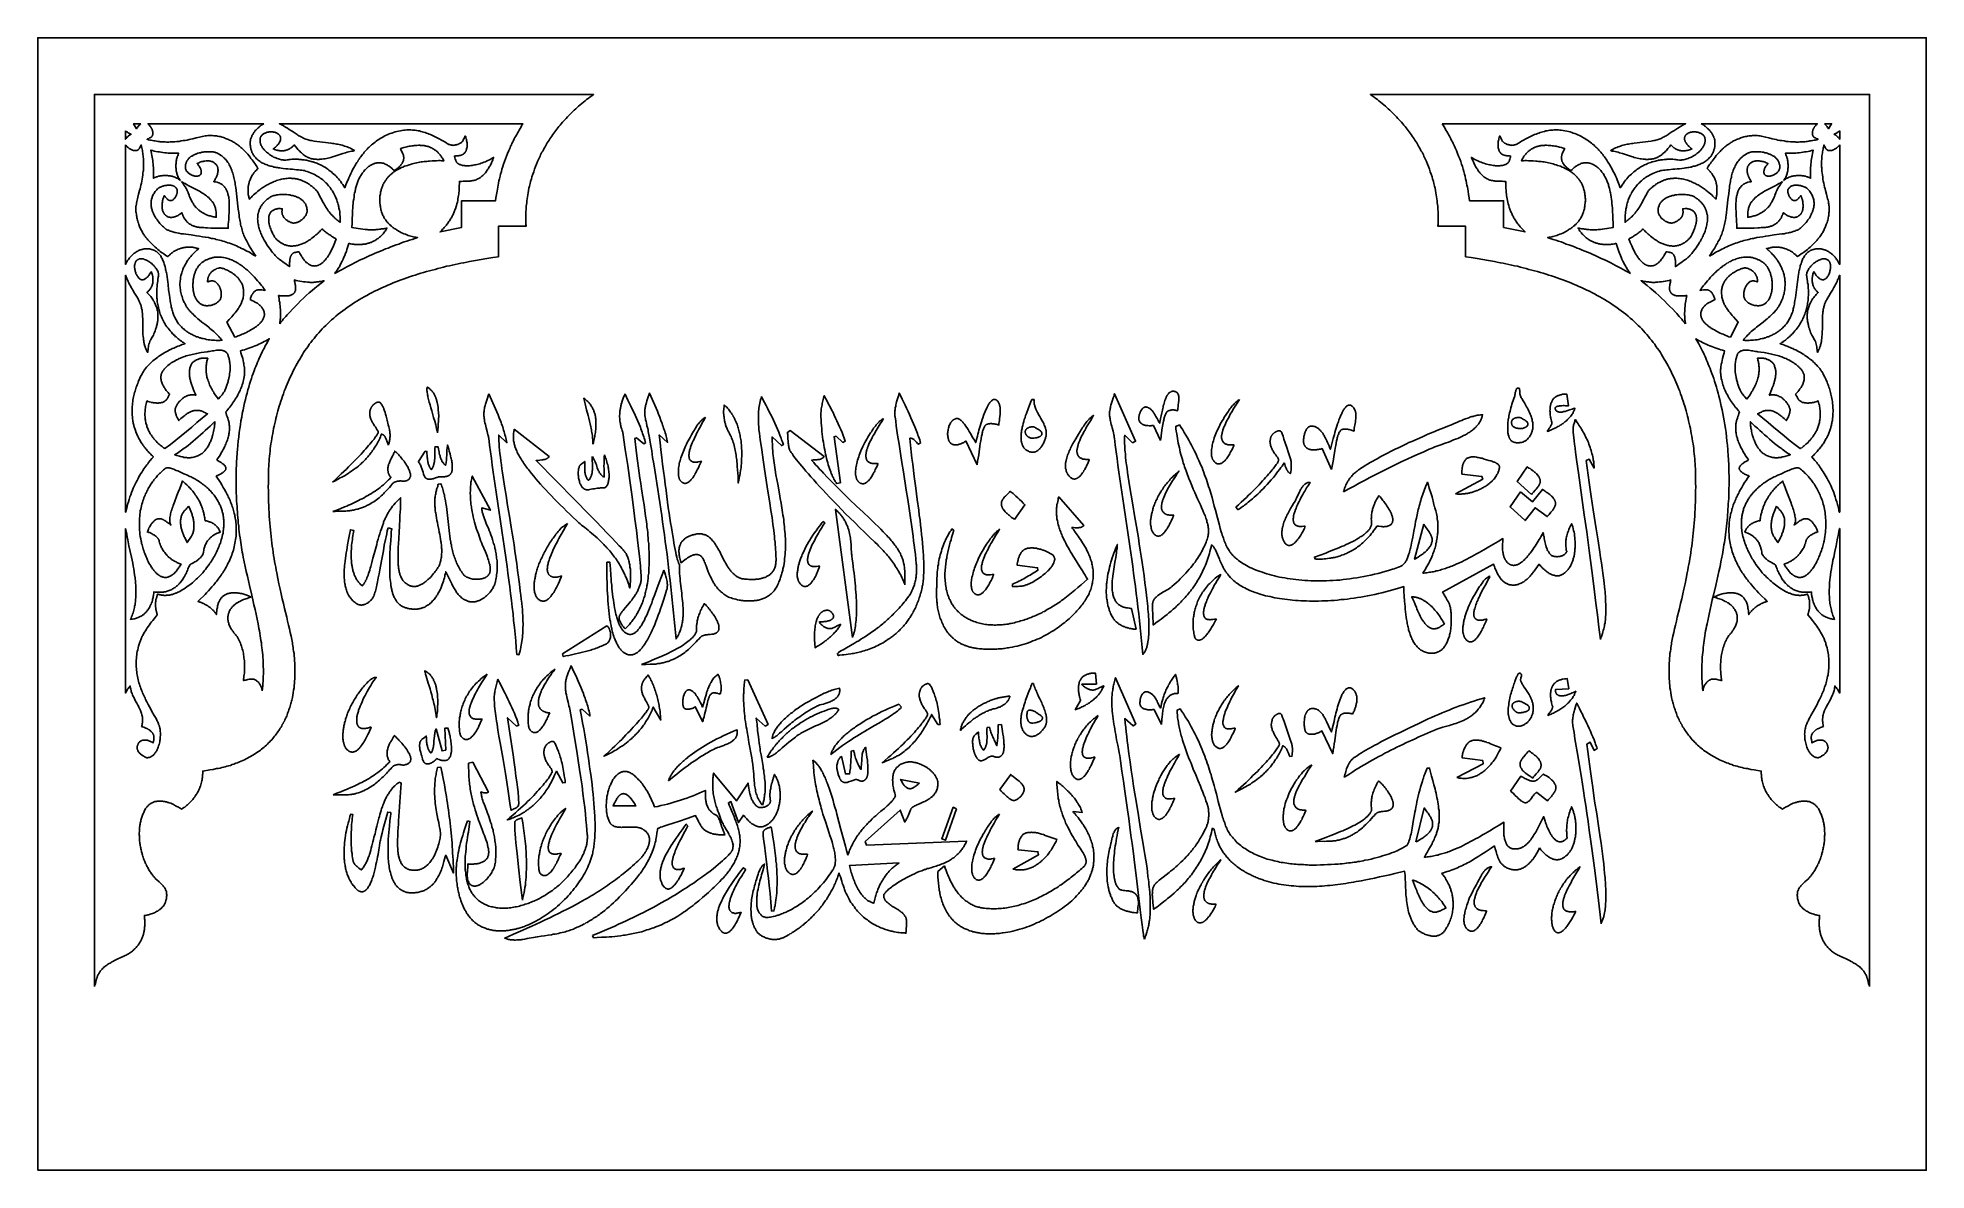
# Model space of a CAD drawing. Extents: x -500 to 500, y -300 to 300.
import ezdxf

# ---------------------------------------------------------------- set-up
doc = ezdxf.new("R2010")
doc.units = 0
doc.header["$MEASUREMENT"] = 0
doc.layers.add('IMPORT_-_120CM_SUR_70CM-1', color=18, linetype='CONTINUOUS')
doc.layers.add('LAYER_2', color=174, linetype='CONTINUOUS')

msp = doc.modelspace()

# ---------------------------------------------------------------- linework, layer by layer
at = {"layer": 'IMPORT_-_120CM_SUR_70CM-1'}
for points in [[(-500, -300), (500, -300), (500, 300), (-500, 300)], [(-453.6, 250.7), (-453.2, 250.4), (-452.9, 250.2), (-452.5, 249.9), (-452.2, 249.7), (-451.8, 249.5), (-451.4, 249.3), (-451, 249.1), (-450.6, 248.9), (-451, 248.6), (-451.4, 248.4), (-451.9, 248.1), (-452, 247.9), (-452.2, 247.7), (-452.4, 247.6), (-452.6, 247.4), (-452.8, 247.2), (-452.9, 247), (-453.1, 246.8), (-453.3, 246.6), (-453.4, 246.4), (-453.6, 246.2)], [(-445.5, 254.4), (-449.3, 254.4), (-447.7, 251.8), (-447.5, 252.2), (-447.2, 252.5), (-447, 252.9), (-446.7, 253.2), (-446.4, 253.5), (-446.1, 253.8), (-445.8, 254.1)], [(-380.3, 254.4), (-441.7, 254.4), (-441.6, 254.3), (-441.4, 254.1), (-441.2, 253.9), (-441.1, 253.8), (-440.9, 253.6), (-440.7, 253.4), (-440.4, 253), (-440.3, 252.8), (-440.1, 252.6), (-440, 252.3), (-439.9, 252.1), (-439.7, 251.9), (-439.6, 251.7), (-439.5, 251.4), (-439.4, 251.2), (-439.3, 250.9), (-439.3, 250.7), (-439.2, 250.5), (-439.1, 250.2), (-439.1, 250), (-439.1, 249.8), (-439, 249.5), (-439, 249.3), (-439.1, 249.1), (-439.1, 248.9), (-439.1, 248.7), (-439.2, 248.5), (-439.3, 248.3), (-439.3, 248.1), (-439.5, 247.9), (-439.6, 247.7), (-439.7, 247.6), (-439.8, 247.4), (-440, 247.3), (-440.1, 247.2), (-440.3, 247.1), (-440.4, 247), (-440.8, 246.9), (-441.1, 246.7), (-441.4, 246.5), (-441.8, 246.4), (-442.1, 246.2), (-441.4, 246), (-440.7, 245.8), (-439.9, 245.7), (-439.2, 245.5), (-438.5, 245.4), (-437.8, 245.3), (-437.1, 245.2), (-436.5, 245.1), (-435.8, 245), (-435.1, 244.9), (-434.4, 244.9), (-433.8, 244.8), (-433.1, 244.8), (-432.5, 244.8), (-431.8, 244.7), (-431.2, 244.7), (-430.6, 244.7), (-429.9, 244.8), (-429.3, 244.8), (-428.7, 244.8), (-428.1, 244.8), (-427.5, 244.9), (-426.3, 245), (-425.2, 245.1), (-424.1, 245.3), (-423, 245.5), (-421.9, 245.6), (-420.9, 245.8), (-419.9, 246.1), (-418.9, 246.3), (-417.9, 246.5), (-416.1, 246.9), (-414.4, 247.3), (-413.6, 247.5), (-412.8, 247.7), (-412.1, 247.8), (-411.3, 248), (-410.7, 248.1), (-410, 248.2), (-409.7, 248.2), (-409.4, 248.2), (-409.1, 248.2), (-408.8, 248.2), (-408.1, 248.2), (-407.4, 248.2), (-406.7, 248.1), (-406.1, 248), (-405.4, 248), (-404.8, 247.8), (-404.2, 247.7), (-403.5, 247.6), (-402.9, 247.5), (-402.3, 247.3), (-401.7, 247.1), (-401.2, 246.9), (-400.6, 246.7), (-400, 246.5), (-399.5, 246.3), (-399, 246.1), (-398.4, 245.8), (-397.9, 245.6), (-397.4, 245.3), (-396.9, 245), (-396.4, 244.7), (-395.9, 244.5), (-395.5, 244.2), (-395, 243.8), (-394.5, 243.5), (-394.1, 243.2), (-393.7, 242.9), (-393.2, 242.6), (-392.8, 242.2), (-392.4, 241.9), (-392, 241.5), (-391.6, 241.2), (-391.2, 240.8), (-390.9, 240.5), (-390.2, 239.7), (-389.5, 239), (-388.8, 238.3), (-388.2, 237.6), (-387.6, 236.8), (-387.1, 236.1), (-386.5, 235.4), (-386, 234.7), (-385.6, 234.1), (-385.1, 233.4), (-384.7, 232.8), (-384, 231.7), (-383.4, 230.7), (-383.5, 230.6), (-383.8, 230.3), (-384.2, 229.9), (-384.4, 229.7), (-384.7, 229.5), (-384.9, 229.2), (-385.2, 228.8), (-385.5, 228.5), (-385.7, 228.1), (-386, 227.7), (-386.3, 227.3), (-386.6, 226.8), (-386.9, 226.3), (-387.1, 225.8), (-387.4, 225.2), (-387.6, 224.7), (-387.9, 224.1), (-388, 223.7), (-388.1, 223.4), (-388.1, 223.1), (-388.2, 222.7), (-388.3, 222.4), (-388.4, 222.1), (-388.4, 221.7), (-388.5, 221.3), (-388.5, 221), (-388.6, 220.6), (-388.6, 220.2), (-388.6, 219.8), (-388.6, 219.4), (-388.6, 219), (-388.6, 218.6), (-388.6, 218.2), (-388.6, 217.7), (-388.5, 217.3), (-388.5, 216.8), (-388.4, 216.4), (-388.3, 215.9), (-388.2, 215.5), (-388.1, 215), (-388, 214.5), (-387.6, 214.9), (-387.3, 215.2), (-386.9, 215.6), (-386.4, 216.1), (-385.8, 216.7), (-385.1, 217.3), (-384.4, 217.9), (-383.6, 218.5), (-382.7, 219.2), (-382.2, 219.6), (-381.8, 219.9), (-381.3, 220.3), (-380.8, 220.6), (-380.2, 221), (-379.7, 221.3), (-379.1, 221.7), (-378.6, 222), (-378, 222.3), (-377.4, 222.6), (-376.8, 222.9), (-376.2, 223.2), (-375.5, 223.5), (-374.9, 223.8), (-374.2, 224.1), (-373.6, 224.3), (-372.9, 224.5), (-372.2, 224.7), (-371.5, 224.9), (-370.9, 225.1), (-370.1, 225.2), (-369.4, 225.3), (-368.7, 225.4), (-368, 225.5), (-367.3, 225.6), (-366.5, 225.6), (-366.2, 225.6), (-365.8, 225.6), (-365.4, 225.5), (-365.1, 225.5), (-364.7, 225.5), (-364.3, 225.4), (-363.9, 225.4), (-363.6, 225.3), (-363.2, 225.3), (-362.8, 225.2), (-362.4, 225.1), (-362, 225), (-361.7, 224.9), (-361.3, 224.8), (-360.9, 224.7), (-360.5, 224.5), (-360.1, 224.4), (-359.8, 224.2), (-359.4, 224.1), (-359, 223.9), (-358.6, 223.7), (-358.2, 223.5), (-357.9, 223.3), (-357.5, 223.1), (-357.1, 222.9), (-356.7, 222.6), (-356.3, 222.4), (-355.9, 222.1), (-355.6, 221.8), (-355.2, 221.6), (-354.8, 221.3), (-354.4, 220.9), (-354.1, 220.6), (-353.7, 220.3), (-353.3, 219.9), (-352.9, 219.6), (-352.7, 219.3), (-352.4, 219), (-352.1, 218.7), (-351.9, 218.3), (-351.6, 217.9), (-351.4, 217.5), (-351.1, 217), (-350.9, 216.5), (-350.4, 215.5), (-349.8, 214.4), (-349.2, 213.3), (-348.9, 212.7), (-348.6, 212.1), (-348.2, 211.5), (-347.8, 210.9), (-347.5, 210.2), (-347, 209.6), (-346.6, 209), (-346.2, 208.3), (-345.7, 207.7), (-345.2, 207.1), (-344.6, 206.4), (-344, 205.8), (-343.4, 205.2), (-343.1, 204.9), (-342.8, 204.6), (-342.5, 204.3), (-342.1, 204), (-341.8, 203.7), (-341.4, 203.4), (-341.1, 203.1), (-340.7, 202.8), (-340.3, 202.5), (-339.9, 202.2), (-339.9, 202.6), (-339.9, 203.5), (-339.9, 204), (-339.9, 204.6), (-339.9, 205.3), (-340, 206.1), (-340, 206.9), (-340.1, 207.8), (-340.3, 208.7), (-340.4, 209.2), (-340.5, 209.7), (-340.6, 210.2), (-340.7, 210.7), (-340.8, 211.2), (-340.9, 211.7), (-341.1, 212.3), (-341.2, 212.8), (-341.4, 213.3), (-341.6, 213.9), (-341.8, 214.4), (-342, 215), (-342.3, 215.6), (-342.5, 216.1), (-342.8, 216.7), (-343.1, 217.2), (-343.4, 217.8), (-343.7, 218.4), (-344, 218.9), (-344.4, 219.5), (-344.8, 220), (-345.2, 220.6), (-345.6, 221.1), (-346, 221.6), (-346.5, 222.2), (-347, 222.7), (-347.5, 223.2), (-348, 223.7), (-348.6, 224.2), (-349.1, 224.7), (-349.7, 225.2), (-350.4, 225.6), (-351, 226.1), (-351.7, 226.5), (-352.4, 226.9), (-353.1, 227.3), (-353.9, 227.7), (-354.7, 228.1), (-355.5, 228.4), (-356.4, 228.8), (-357.3, 229.1), (-358.2, 229.4), (-358.4, 229.5), (-358.8, 229.6), (-359.1, 229.6), (-359.4, 229.7), (-360.2, 229.8), (-361.1, 229.9), (-362, 230), (-363, 230.1), (-365.2, 230.3), (-366.3, 230.3), (-367.5, 230.5), (-368.7, 230.6), (-370, 230.7), (-371.2, 230.9), (-371.8, 231), (-372.5, 231.1), (-373.1, 231.2), (-373.7, 231.3), (-374.3, 231.4), (-375, 231.5), (-375.6, 231.7), (-376.2, 231.9), (-376.8, 232), (-377.4, 232.2), (-378, 232.4), (-378.6, 232.6), (-379.2, 232.8), (-379.7, 233.1), (-380.3, 233.3), (-380.8, 233.6), (-381.3, 233.8), (-381.8, 234.1), (-382.3, 234.4), (-382.8, 234.8), (-383.3, 235.1), (-383.7, 235.5), (-384.1, 235.9), (-384.5, 236.3), (-384.9, 236.7), (-385.1, 236.9), (-385.3, 237.1), (-385.4, 237.4), (-385.6, 237.6), (-385.8, 237.8), (-385.9, 238.1), (-386.1, 238.3), (-386.2, 238.6), (-386.3, 238.9), (-386.5, 239.1), (-386.6, 239.4), (-386.7, 239.7), (-386.8, 240), (-386.9, 240.3), (-387, 240.6), (-387.1, 240.9), (-387.2, 241.2), (-387.2, 241.5), (-387.3, 241.8), (-387.3, 242.1), (-387.4, 242.5), (-387.4, 242.8), (-387.5, 243.2), (-387.5, 243.5), (-387.5, 243.9), (-387.5, 244.3), (-387.5, 244.6), (-387.5, 245), (-387.4, 245.4), (-387.4, 245.8), (-387.3, 246.2), (-387.2, 246.6), (-387, 246.9), (-386.9, 247.3), (-386.7, 247.7), (-386.6, 248), (-386.4, 248.4), (-386.2, 248.8), (-386, 249.1), (-385.8, 249.5), (-385.5, 249.8), (-385.3, 250.1), (-385, 250.5), (-384.8, 250.8), (-384.5, 251.1), (-384.2, 251.4), (-383.9, 251.7), (-383.6, 252), (-383.3, 252.3), (-383, 252.5), (-382.7, 252.8), (-382.3, 253.1), (-382, 253.3), (-381.7, 253.6), (-381.3, 253.8), (-381, 254), (-380.7, 254.2)], [(-243, 254.4), (-372, 254.4), (-371.4, 254.2), (-370.9, 253.9), (-370.4, 253.6), (-369.8, 253.3), (-369.3, 253), (-368.8, 252.7), (-367.8, 252.1), (-366.8, 251.4), (-365.7, 250.7), (-364.7, 250.1), (-363.7, 249.4), (-362.7, 248.7), (-362.2, 248.4), (-361.7, 248.1), (-361.2, 247.8), (-360.6, 247.5), (-360.1, 247.3), (-359.6, 247), (-359, 246.7), (-358.5, 246.5), (-358, 246.3), (-357.4, 246.1), (-356.8, 245.9), (-356.3, 245.7), (-355.7, 245.6), (-355.1, 245.5), (-354.4, 245.4), (-353.7, 245.2), (-352.2, 245), (-350.7, 244.8), (-349.2, 244.7), (-347.7, 244.5), (-346.2, 244.3), (-344.8, 244.2), (-344, 244), (-343.3, 243.9), (-342.5, 243.8), (-341.8, 243.7), (-341.1, 243.6), (-340.4, 243.4), (-339.6, 243.2), (-338.9, 243.1), (-338.2, 242.9), (-337.5, 242.6), (-336.8, 242.4), (-336.2, 242.2), (-335.5, 241.9), (-334.8, 241.6), (-334.2, 241.3), (-333.6, 240.9), (-332.9, 240.6), (-332.6, 240.4), (-332.3, 240.2), (-333.1, 240), (-333.9, 239.9), (-334.6, 239.7), (-335.4, 239.5), (-336.2, 239.3), (-337, 239.1), (-338.5, 238.6), (-340.1, 238.1), (-341.7, 237.6), (-343.2, 237.1), (-344, 236.9), (-344.8, 236.6), (-345.6, 236.4), (-346.4, 236.2), (-347.1, 236.1), (-347.9, 235.9), (-348.7, 235.8), (-349.5, 235.7), (-350.2, 235.6), (-350.6, 235.6), (-351, 235.5), (-351.3, 235.5), (-351.7, 235.5), (-352.1, 235.5), (-352.5, 235.6), (-352.8, 235.6), (-353.2, 235.6), (-353.6, 235.7), (-354, 235.7), (-354.3, 235.8), (-354.7, 235.8), (-355.1, 235.9), (-355.4, 236), (-355.8, 236.1), (-356.1, 236.3), (-356.5, 236.4), (-356.8, 236.6), (-357.1, 236.7), (-357.4, 236.8), (-357.7, 237), (-357.9, 237.1), (-358.2, 237.3), (-358.5, 237.4), (-359, 237.8), (-359.5, 238.2), (-360, 238.6), (-360.4, 239), (-360.9, 239.4), (-361.3, 239.9), (-361.8, 240.3), (-362.2, 240.8), (-362.6, 241.3), (-363.4, 242.2), (-364.2, 243.2), (-364.4, 242.9), (-364.7, 242.7), (-364.9, 242.5), (-365.1, 242.3), (-365.3, 242.1), (-365.6, 241.9), (-365.8, 241.7), (-366, 241.6), (-366.3, 241.4), (-366.5, 241.3), (-366.7, 241.1), (-367, 241), (-367.2, 240.9), (-367.4, 240.8), (-367.7, 240.7), (-367.9, 240.6), (-368.4, 240.4), (-368.8, 240.3), (-369.3, 240.2), (-369.7, 240.1), (-370.1, 240.1), (-370.6, 240.1), (-371, 240.1), (-371.4, 240.1), (-371.8, 240.1), (-372.2, 240.2), (-372.5, 240.2), (-372.9, 240.3), (-373.2, 240.4), (-373.5, 240.4), (-374.1, 240.6), (-374.6, 240.8), (-374.9, 240.9), (-375.3, 241.1), (-374.9, 241.4), (-374.6, 241.7), (-374.2, 242), (-373.8, 242.4), (-373.5, 242.6), (-373.3, 242.9), (-373, 243.2), (-372.8, 243.4), (-372.6, 243.7), (-372.4, 244), (-372.2, 244.3), (-372, 244.6), (-371.8, 244.9), (-371.6, 245.3), (-371.5, 245.6), (-371.5, 245.7), (-371.4, 245.9), (-371.4, 246.1), (-371.4, 246.2), (-371.4, 246.4), (-371.3, 246.6), (-371.3, 246.7), (-371.4, 246.9), (-371.4, 247.1), (-371.4, 247.2), (-371.5, 247.4), (-371.5, 247.6), (-371.6, 247.7), (-371.7, 247.9), (-371.8, 248.1), (-371.9, 248.2), (-372, 248.4), (-372.1, 248.5), (-372.3, 248.7), (-372.4, 248.8), (-372.6, 249), (-372.8, 249.1), (-373, 249.3), (-373.3, 249.5), (-373.6, 249.6), (-373.9, 249.7), (-374.2, 249.8), (-374.5, 249.9), (-374.9, 250), (-375.2, 250), (-375.6, 250.1), (-375.9, 250.1), (-376.3, 250.1), (-376.7, 250.1), (-377, 250.1), (-377.4, 250.1), (-377.8, 250), (-378.1, 249.9), (-378.5, 249.9), (-378.8, 249.8), (-379.2, 249.6), (-379.5, 249.5), (-379.8, 249.4), (-380.1, 249.2), (-380.4, 249.1), (-380.7, 248.9), (-381, 248.7), (-381.2, 248.5), (-381.4, 248.3), (-381.6, 248), (-381.8, 247.8), (-381.9, 247.5), (-382, 247.4), (-382.1, 247.3), (-382.1, 247.1), (-382.2, 247), (-382.2, 246.7), (-382.3, 246.4), (-382.3, 246.2), (-382.3, 245.9), (-382.3, 245.6), (-382.3, 245.4), (-382.3, 245.1), (-382.3, 244.8), (-382.2, 244.6), (-382.2, 244.3), (-382.1, 244.1), (-382, 243.8), (-381.9, 243.5), (-381.8, 243.3), (-381.7, 243), (-381.6, 242.8), (-381.4, 242.5), (-381.3, 242.2), (-381.1, 242), (-381, 241.7), (-380.8, 241.5), (-380.6, 241.3), (-380.4, 241), (-380.2, 240.8), (-380, 240.5), (-379.8, 240.3), (-379.4, 239.9), (-378.9, 239.4), (-378.4, 239), (-377.9, 238.6), (-377.3, 238.2), (-376.8, 237.8), (-376.2, 237.5), (-375.6, 237.1), (-375.1, 236.8), (-374.5, 236.5), (-373.9, 236.3), (-373.3, 236), (-372.6, 235.8), (-372, 235.6), (-371.4, 235.5), (-370.9, 235.4), (-370.6, 235.3), (-370.3, 235.3), (-370, 235.3), (-369.7, 235.2), (-369.4, 235.2), (-369.2, 235.2), (-369, 235.2), (-368.7, 235.2), (-367.9, 235.3), (-367.4, 235.4), (-366.8, 235.5), (-366.1, 235.5), (-365.3, 235.6), (-364.5, 235.6), (-363.6, 235.6), (-362.6, 235.6), (-362.1, 235.6), (-361.6, 235.5), (-361.1, 235.5), (-360.6, 235.5), (-360, 235.4), (-359.5, 235.3), (-358.9, 235.3), (-358.3, 235.2), (-357.7, 235.1), (-357.1, 234.9), (-356.5, 234.8), (-355.9, 234.7), (-355.3, 234.5), (-354.7, 234.3), (-354.1, 234.2), (-353.5, 233.9), (-352.8, 233.7), (-352.2, 233.5), (-351.5, 233.2), (-350.9, 232.9), (-350.3, 232.6), (-349.6, 232.3), (-349, 232), (-348.3, 231.6), (-347.7, 231.2), (-347, 230.8), (-346.4, 230.3), (-345.8, 229.9), (-345.1, 229.4), (-344.5, 228.9), (-343.9, 228.3), (-343.2, 227.8), (-342.6, 227.2), (-342, 226.6), (-341.4, 225.9), (-340.8, 225.2), (-340.2, 224.5), (-339.6, 223.8), (-339.1, 223), (-338.5, 222.2), (-337.9, 221.4), (-337.4, 220.5), (-336.8, 222), (-336.5, 222.9), (-336.1, 223.8), (-335.7, 224.8), (-335.2, 225.8), (-334.8, 226.9), (-334.3, 228), (-333.7, 229.2), (-333.1, 230.3), (-332.8, 230.9), (-332.5, 231.5), (-332.1, 232.1), (-331.8, 232.7), (-331.4, 233.3), (-331, 233.9), (-330.6, 234.5), (-330.3, 235.1), (-329.8, 235.7), (-329.4, 236.3), (-329, 236.9), (-328.5, 237.5), (-328.1, 238.1), (-327.6, 238.7), (-327.1, 239.3), (-326.6, 239.9), (-326.1, 240.4), (-325.6, 241), (-325, 241.6), (-324.5, 242.1), (-323.9, 242.6), (-323.3, 243.2), (-322.7, 243.7), (-322.1, 244.2), (-321.4, 244.7), (-320.8, 245.2), (-320.1, 245.7), (-319.4, 246.1), (-318.7, 246.6), (-318, 247), (-317.3, 247.4), (-316.5, 247.8), (-315.8, 248.2), (-315, 248.6), (-314.2, 248.9), (-313.4, 249.2), (-312.5, 249.5), (-311.7, 249.8), (-310.8, 250.1), (-309.9, 250.3), (-309, 250.5), (-308, 250.7), (-307.1, 250.9), (-306.1, 251), (-305.4, 251.1), (-304.6, 251.2), (-303.9, 251.2), (-303.1, 251.2), (-302.4, 251.2), (-301.6, 251.1), (-300.9, 251.1), (-300.1, 251), (-299.4, 250.9), (-298.6, 250.7), (-297.9, 250.6), (-297.2, 250.4), (-296.4, 250.2), (-295.7, 250), (-294.9, 249.8), (-294.2, 249.5), (-293.5, 249.3), (-292.8, 249), (-292, 248.7), (-291.3, 248.4), (-290.6, 248.1), (-289.9, 247.7), (-289.2, 247.4), (-288.5, 247), (-287.8, 246.7), (-287.1, 246.3), (-286.5, 245.9), (-285.8, 245.6), (-285.1, 245.2), (-284.5, 244.8), (-283.8, 244.4), (-283.2, 244), (-282.9, 243.8), (-282.6, 243.6), (-282.3, 243.5), (-281.9, 243.4), (-281.6, 243.3), (-281.3, 243.2), (-281, 243.1), (-280.7, 243.1), (-280.4, 243.1), (-280, 243), (-279.7, 243.1), (-279.4, 243.1), (-279.1, 243.1), (-278.8, 243.2), (-278.5, 243.2), (-278.3, 243.3), (-278, 243.4), (-277.7, 243.5), (-277.4, 243.5), (-277.2, 243.7), (-277, 243.8), (-276.7, 243.9), (-276.5, 244), (-276.3, 244.1), (-276.1, 244.2), (-275.9, 244.4), (-275.7, 244.5), (-275.6, 244.6), (-275.4, 244.7), (-275.3, 244.9), (-275.2, 245), (-275.1, 245.1), (-274.9, 245.4), (-274.7, 245.8), (-274.5, 246.2), (-274.3, 246.5), (-273.9, 247.3), (-273.8, 247.6), (-273.6, 248), (-273.4, 247.6), (-273.3, 247.1), (-273.1, 246.5), (-273, 246.2), (-273, 245.9), (-272.9, 245.5), (-272.8, 245.1), (-272.8, 244.8), (-272.7, 244.4), (-272.7, 244), (-272.7, 243.6), (-272.7, 243.2), (-272.7, 242.8), (-272.7, 242.4), (-272.7, 242), (-272.8, 241.6), (-272.9, 241.2), (-273, 240.8), (-273.1, 240.4), (-273.2, 240.1), (-273.3, 239.9), (-273.4, 239.7), (-273.5, 239.6), (-273.6, 239.4), (-273.7, 239.3), (-273.9, 239.1), (-274, 239), (-274.1, 238.8), (-274.3, 238.7), (-274.4, 238.5), (-274.6, 238.4), (-274.7, 238.3), (-274.9, 238.2), (-275.1, 238.1), (-275.3, 238), (-275.5, 237.9), (-275.7, 237.8), (-275.9, 237.8), (-276.2, 237.7), (-276.4, 237.6), (-276.8, 237.6), (-277.2, 237.5), (-277.7, 237.4), (-278.6, 237.4), (-279, 237.3), (-279.4, 237.3), (-279.3, 237), (-279.2, 236.8), (-279.1, 236.3), (-278.9, 235.7), (-278.7, 235.2), (-278.7, 235), (-278.6, 234.7), (-278.4, 234.5), (-278.3, 234.2), (-278.2, 234), (-278, 233.8), (-277.9, 233.6), (-277.7, 233.5), (-277.5, 233.4), (-277.4, 233.3), (-277.1, 233.1), (-276.7, 232.9), (-276.4, 232.8), (-276, 232.7), (-275.5, 232.5), (-275.1, 232.4), (-274.6, 232.4), (-274.1, 232.3), (-273.6, 232.2), (-273, 232.2), (-272.5, 232.2), (-271.9, 232.2), (-271.3, 232.2), (-270.7, 232.3), (-270, 232.4), (-269.4, 232.5), (-268.7, 232.6), (-268, 232.7), (-267.4, 232.9), (-266.7, 233), (-265.9, 233.2), (-265.2, 233.5), (-264.5, 233.7), (-263.8, 234), (-263, 234.3), (-262.3, 234.6), (-261.6, 234.9), (-260.8, 235.3), (-260.1, 235.7), (-259.3, 236.2), (-258.6, 236.6), (-258.8, 236.1), (-259, 235.6), (-259.1, 235.1), (-259.4, 234.7), (-259.6, 234.2), (-259.8, 233.7), (-260, 233.2), (-260.3, 232.7), (-260.5, 232.2), (-260.8, 231.7), (-261.1, 231.2), (-261.4, 230.8), (-261.7, 230.3), (-262, 229.8), (-262.3, 229.4), (-262.6, 229), (-263, 228.5), (-263.3, 228.1), (-263.7, 227.7), (-264, 227.3), (-264.4, 227), (-264.8, 226.6), (-265.2, 226.3), (-265.6, 226), (-266, 225.7), (-266.5, 225.4), (-266.9, 225.2), (-267.4, 225), (-267.8, 224.8), (-268.3, 224.6), (-268.5, 224.6), (-268.8, 224.5), (-269, 224.4), (-269.3, 224.4), (-269.7, 224.3), (-270.2, 224.2), (-270.7, 224.2), (-271.1, 224.1), (-272, 224.1), (-273, 224), (-274.8, 224), (-275.7, 223.9), (-276.7, 223.9), (-276.7, 222.8), (-276.8, 221.6), (-276.8, 220.2), (-276.9, 219.5), (-276.9, 218.8), (-277, 218), (-277.1, 217.2), (-277.2, 216.4), (-277.3, 215.5), (-277.5, 214.7), (-277.6, 213.8), (-277.8, 212.9), (-278.1, 212), (-278.3, 211.1), (-278.6, 210.1), (-278.7, 209.7), (-278.9, 209.2), (-279.1, 208.7), (-279.3, 208.3), (-279.5, 207.8), (-279.7, 207.3), (-279.9, 206.8), (-280.1, 206.4), (-280.3, 205.9), (-280.6, 205.4), (-280.8, 204.9), (-281.1, 204.5), (-281.4, 204), (-281.6, 203.5), (-281.9, 203), (-282.3, 202.6), (-282.6, 202.1), (-282.9, 201.6), (-283.3, 201.2), (-283.6, 200.7), (-284, 200.3), (-284.4, 199.8), (-284.8, 199.4), (-285.2, 198.9), (-285.6, 198.5), (-286.1, 198), (-286.6, 197.6), (-287, 197.1), (-275.6, 199.5), (-275.6, 213.6), (-257.6, 213.6), (-257.4, 215.2), (-257.1, 216.9), (-256.8, 218.8), (-256.6, 219.8), (-256.4, 220.8), (-256.2, 221.9), (-256, 223), (-255.8, 224.2), (-255.5, 225.3), (-255.2, 226.6), (-254.9, 227.8), (-254.5, 229.1), (-254.2, 230.4), (-253.7, 231.7), (-253.3, 233.1), (-252.8, 234.4), (-252.3, 235.8), (-251.8, 237.3), (-251.2, 238.7), (-250.6, 240.2), (-249.9, 241.7), (-249.6, 242.5), (-249.2, 243.2), (-248.9, 244), (-248.5, 244.8), (-248.1, 245.6), (-247.7, 246.4), (-247.3, 247.1), (-246.9, 247.9), (-246.4, 248.7), (-246, 249.5), (-245.5, 250.3), (-245.1, 251.1), (-244.6, 252), (-244.1, 252.8), (-243.6, 253.6)], [(243.7, 254.4), (372.6, 254.4), (372, 254.2), (371.5, 253.9), (371, 253.6), (370.5, 253.3), (369.9, 253), (369.4, 252.7), (368.4, 252.1), (367.4, 251.4), (366.4, 250.7), (365.3, 250.1), (364.3, 249.4), (363.3, 248.7), (362.8, 248.4), (362.3, 248.1), (361.8, 247.8), (361.2, 247.5), (360.7, 247.3), (360.2, 247), (359.7, 246.7), (359.1, 246.5), (358.6, 246.3), (358, 246.1), (357.5, 245.9), (356.9, 245.7), (356.3, 245.6), (355.7, 245.5), (355, 245.4), (354.3, 245.2), (352.8, 245), (351.3, 244.8), (349.8, 244.7), (348.3, 244.5), (346.9, 244.3), (345.4, 244.2), (344.6, 244), (343.9, 243.9), (343.1, 243.8), (342.4, 243.7), (341.7, 243.6), (341, 243.4), (340.3, 243.2), (339.5, 243.1), (338.8, 242.9), (338.1, 242.6), (337.5, 242.4), (336.8, 242.2), (336.1, 241.9), (335.5, 241.6), (334.8, 241.3), (334.2, 240.9), (333.6, 240.6), (333.2, 240.4), (332.9, 240.2), (333.7, 240), (334.5, 239.9), (335.3, 239.7), (336, 239.5), (336.8, 239.3), (337.6, 239.1), (339.2, 238.6), (340.7, 238.1), (342.3, 237.6), (343.9, 237.1), (344.6, 236.9), (345.4, 236.6), (346.2, 236.4), (347, 236.2), (347.8, 236.1), (348.5, 235.9), (349.3, 235.8), (350.1, 235.7), (350.8, 235.6), (351.2, 235.6), (351.6, 235.5), (352, 235.5), (352.3, 235.5), (352.7, 235.5), (353.1, 235.6), (353.5, 235.6), (353.8, 235.6), (354.2, 235.7), (354.6, 235.7), (354.9, 235.8), (355.3, 235.8), (355.7, 235.9), (356, 236), (356.4, 236.1), (356.7, 236.3), (357.1, 236.4), (357.5, 236.6), (357.7, 236.7), (358, 236.8), (358.3, 237), (358.6, 237.1), (358.8, 237.3), (359.1, 237.4), (359.6, 237.8), (360.1, 238.2), (360.6, 238.6), (361, 239), (361.5, 239.4), (361.9, 239.9), (362.4, 240.3), (362.8, 240.8), (363.2, 241.3), (364, 242.2), (364.8, 243.2), (365.1, 242.9), (365.3, 242.7), (365.5, 242.5), (365.7, 242.3), (366, 242.1), (366.2, 241.9), (366.4, 241.7), (366.6, 241.6), (366.9, 241.4), (367.1, 241.3), (367.3, 241.1), (367.6, 241), (367.8, 240.9), (368, 240.8), (368.3, 240.7), (368.5, 240.6), (369, 240.4), (369.4, 240.3), (369.9, 240.2), (370.3, 240.1), (370.8, 240.1), (371.2, 240.1), (371.6, 240.1), (372, 240.1), (372.4, 240.1), (372.8, 240.2), (373.1, 240.2), (373.5, 240.3), (373.8, 240.4), (374.1, 240.4), (374.7, 240.6), (375.2, 240.8), (375.5, 240.9), (375.9, 241.1), (375.6, 241.4), (375.2, 241.7), (374.8, 242), (374.4, 242.4), (374.1, 242.6), (373.9, 242.9), (373.6, 243.2), (373.4, 243.4), (373.2, 243.7), (373, 244), (372.8, 244.3), (372.6, 244.6), (372.4, 244.9), (372.3, 245.3), (372.1, 245.6), (372.1, 245.7), (372, 245.9), (372, 246.1), (372, 246.2), (372, 246.4), (372, 246.6), (372, 246.7), (372, 246.9), (372, 247.1), (372, 247.2), (372.1, 247.4), (372.1, 247.6), (372.2, 247.7), (372.3, 247.9), (372.4, 248.1), (372.5, 248.2), (372.6, 248.4), (372.7, 248.5), (372.9, 248.7), (373, 248.8), (373.2, 249), (373.4, 249.1), (373.7, 249.3), (373.9, 249.5), (374.2, 249.6), (374.5, 249.7), (374.8, 249.8), (375.2, 249.9), (375.5, 250), (375.8, 250), (376.2, 250.1), (376.6, 250.1), (376.9, 250.1), (377.3, 250.1), (377.7, 250.1), (378, 250.1), (378.4, 250), (378.7, 249.9), (379.1, 249.9), (379.5, 249.8), (379.8, 249.6), (380.1, 249.5), (380.4, 249.4), (380.8, 249.2), (381, 249.1), (381.3, 248.9), (381.6, 248.7), (381.8, 248.5), (382, 248.3), (382.2, 248), (382.4, 247.8), (382.6, 247.5), (382.6, 247.4), (382.7, 247.3), (382.7, 247.1), (382.8, 247), (382.8, 246.7), (382.9, 246.4), (382.9, 246.2), (382.9, 245.9), (382.9, 245.6), (382.9, 245.4), (382.9, 245.1), (382.9, 244.8), (382.8, 244.6), (382.8, 244.3), (382.7, 244.1), (382.6, 243.8), (382.5, 243.5), (382.4, 243.3), (382.3, 243), (382.2, 242.8), (382, 242.5), (381.9, 242.2), (381.7, 242), (381.6, 241.7), (381.4, 241.5), (381.2, 241.3), (381, 241), (380.8, 240.8), (380.6, 240.5), (380.4, 240.3), (380, 239.9), (379.5, 239.4), (379, 239), (378.5, 238.6), (378, 238.2), (377.4, 237.8), (376.8, 237.5), (376.3, 237.1), (375.7, 236.8), (375.1, 236.5), (374.5, 236.3), (373.9, 236), (373.3, 235.8), (372.7, 235.6), (372.1, 235.5), (371.5, 235.4), (371.2, 235.3), (370.9, 235.3), (370.6, 235.3), (370.3, 235.2), (370, 235.2), (369.8, 235.2), (369.6, 235.2), (369.3, 235.2), (368.5, 235.3), (368, 235.4), (367.4, 235.5), (366.7, 235.5), (365.9, 235.6), (365.1, 235.6), (364.2, 235.6), (363.2, 235.6), (362.7, 235.6), (362.2, 235.5), (361.7, 235.5), (361.2, 235.5), (360.6, 235.4), (360.1, 235.3), (359.5, 235.3), (358.9, 235.2), (358.3, 235.1), (357.8, 234.9), (357.2, 234.8), (356.6, 234.7), (355.9, 234.5), (355.3, 234.3), (354.7, 234.2), (354.1, 233.9), (353.4, 233.7), (352.8, 233.5), (352.2, 233.2), (351.5, 232.9), (350.9, 232.6), (350.2, 232.3), (349.6, 232), (348.9, 231.6), (348.3, 231.2), (347.7, 230.8), (347, 230.3), (346.4, 229.9), (345.7, 229.4), (345.1, 228.9), (344.5, 228.3), (343.9, 227.8), (343.2, 227.2), (342.6, 226.6), (342, 225.9), (341.4, 225.2), (340.8, 224.5), (340.3, 223.8), (339.7, 223), (339.1, 222.2), (338.6, 221.4), (338, 220.5), (337.4, 222), (337.1, 222.9), (336.7, 223.8), (336.3, 224.8), (335.9, 225.8), (335.4, 226.9), (334.9, 228), (334.3, 229.2), (333.7, 230.3), (333.4, 230.9), (333.1, 231.5), (332.7, 232.1), (332.4, 232.7), (332, 233.3), (331.6, 233.9), (331.3, 234.5), (330.9, 235.1), (330.5, 235.7), (330, 236.3), (329.6, 236.9), (329.1, 237.5), (328.7, 238.1), (328.2, 238.7), (327.7, 239.3), (327.2, 239.9), (326.7, 240.4), (326.2, 241), (325.6, 241.6), (325.1, 242.1), (324.5, 242.6), (323.9, 243.2), (323.3, 243.7), (322.7, 244.2), (322, 244.7), (321.4, 245.2), (320.7, 245.7), (320, 246.1), (319.3, 246.6), (318.6, 247), (317.9, 247.4), (317.1, 247.8), (316.4, 248.2), (315.6, 248.6), (314.8, 248.9), (314, 249.2), (313.1, 249.5), (312.3, 249.8), (311.4, 250.1), (310.5, 250.3), (309.6, 250.5), (308.6, 250.7), (307.7, 250.9), (306.7, 251), (306, 251.1), (305.2, 251.2), (304.5, 251.2), (303.7, 251.2), (303, 251.2), (302.2, 251.1), (301.5, 251.1), (300.7, 251), (300, 250.9), (299.3, 250.7), (298.5, 250.6), (297.8, 250.4), (297, 250.2), (296.3, 250), (295.6, 249.8), (294.8, 249.5), (294.1, 249.3), (293.4, 249), (292.6, 248.7), (291.9, 248.4), (291.2, 248.1), (290.5, 247.7), (289.8, 247.4), (289.1, 247), (288.4, 246.7), (287.7, 246.3), (287.1, 245.9), (286.4, 245.6), (285.7, 245.2), (285.1, 244.8), (284.4, 244.4), (283.8, 244), (283.5, 243.8), (283.2, 243.6), (282.9, 243.5), (282.6, 243.4), (282.2, 243.3), (281.9, 243.2), (281.6, 243.1), (281.3, 243.1), (281, 243.1), (280.7, 243), (280.3, 243.1), (280, 243.1), (279.7, 243.1), (279.4, 243.2), (279.1, 243.2), (278.9, 243.3), (278.6, 243.4), (278.3, 243.5), (278.1, 243.5), (277.8, 243.7), (277.6, 243.8), (277.3, 243.9), (277.1, 244), (276.9, 244.1), (276.7, 244.2), (276.5, 244.4), (276.4, 244.5), (276.2, 244.6), (276.1, 244.7), (275.9, 244.9), (275.8, 245), (275.7, 245.1), (275.5, 245.4), (275.3, 245.8), (275.1, 246.2), (274.9, 246.5), (274.6, 247.3), (274.4, 247.6), (274.2, 248), (274, 247.6), (273.9, 247.1), (273.7, 246.5), (273.6, 246.2), (273.6, 245.9), (273.5, 245.5), (273.4, 245.1), (273.4, 244.8), (273.3, 244.4), (273.3, 244), (273.3, 243.6), (273.3, 243.2), (273.3, 242.8), (273.3, 242.4), (273.3, 242), (273.4, 241.6), (273.5, 241.2), (273.6, 240.8), (273.7, 240.4), (273.9, 240.1), (273.9, 239.9), (274, 239.7), (274.1, 239.6), (274.2, 239.4), (274.3, 239.3), (274.5, 239.1), (274.6, 239), (274.7, 238.8), (274.9, 238.7), (275, 238.5), (275.2, 238.4), (275.4, 238.3), (275.5, 238.2), (275.7, 238.1), (275.9, 238), (276.1, 237.9), (276.3, 237.8), (276.6, 237.8), (276.8, 237.7), (277, 237.6), (277.4, 237.6), (277.9, 237.5), (278.3, 237.4), (279.2, 237.4), (279.6, 237.3), (280, 237.3), (279.9, 237), (279.8, 236.8), (279.7, 236.3), (279.5, 235.7), (279.4, 235.2), (279.3, 235), (279.2, 234.7), (279.1, 234.5), (278.9, 234.2), (278.8, 234), (278.6, 233.8), (278.5, 233.6), (278.3, 233.5), (278.1, 233.4), (278, 233.3), (277.7, 233.1), (277.3, 232.9), (277, 232.8), (276.6, 232.7), (276.1, 232.5), (275.7, 232.4), (275.2, 232.4), (274.7, 232.3), (274.2, 232.2), (273.7, 232.2), (273.1, 232.2), (272.5, 232.2), (271.9, 232.2), (271.3, 232.3), (270.6, 232.4), (270, 232.5), (269.3, 232.6), (268.7, 232.7), (268, 232.9), (267.3, 233), (266.6, 233.2), (265.8, 233.5), (265.1, 233.7), (264.4, 234), (263.7, 234.3), (262.9, 234.6), (262.2, 234.9), (261.4, 235.3), (260.7, 235.7), (259.9, 236.2), (259.2, 236.6), (259.4, 236.1), (259.6, 235.6), (259.8, 235.1), (260, 234.7), (260.2, 234.2), (260.4, 233.7), (260.6, 233.2), (260.9, 232.7), (261.1, 232.2), (261.4, 231.7), (261.7, 231.2), (262, 230.8), (262.3, 230.3), (262.6, 229.8), (262.9, 229.4), (263.2, 229), (263.6, 228.5), (263.9, 228.1), (264.3, 227.7), (264.6, 227.3), (265, 227), (265.4, 226.6), (265.8, 226.3), (266.2, 226), (266.7, 225.7), (267.1, 225.4), (267.5, 225.2), (268, 225), (268.4, 224.8), (268.9, 224.6), (269.2, 224.6), (269.4, 224.5), (269.6, 224.4), (269.9, 224.4), (270.3, 224.3), (270.8, 224.2), (271.3, 224.2), (271.7, 224.1), (272.6, 224.1), (273.6, 224), (275.4, 224), (276.4, 223.9), (277.3, 223.9), (277.3, 222.8), (277.4, 221.6), (277.4, 220.2), (277.5, 219.5), (277.5, 218.8), (277.6, 218), (277.7, 217.2), (277.8, 216.4), (277.9, 215.5), (278.1, 214.7), (278.2, 213.8), (278.4, 212.9), (278.7, 212), (278.9, 211.1), (279.2, 210.1), (279.4, 209.7), (279.5, 209.2), (279.7, 208.7), (279.9, 208.3), (280.1, 207.8), (280.3, 207.3), (280.5, 206.8), (280.7, 206.4), (280.9, 205.9), (281.2, 205.4), (281.4, 204.9), (281.7, 204.5), (282, 204), (282.3, 203.5), (282.6, 203), (282.9, 202.6), (283.2, 202.1), (283.5, 201.6), (283.9, 201.2), (284.2, 200.7), (284.6, 200.3), (285, 199.8), (285.4, 199.4), (285.8, 198.9), (286.3, 198.5), (286.7, 198), (287.2, 197.6), (287.6, 197.1), (276.2, 199.5), (276.2, 213.6), (258.2, 213.6), (258, 215.2), (257.7, 216.9), (257.4, 218.8), (257.2, 219.8), (257.1, 220.8), (256.8, 221.9), (256.6, 223), (256.4, 224.2), (256.1, 225.3), (255.8, 226.6), (255.5, 227.8), (255.1, 229.1), (254.8, 230.4), (254.4, 231.7), (253.9, 233.1), (253.5, 234.4), (253, 235.8), (252.4, 237.3), (251.8, 238.7), (251.2, 240.2), (250.6, 241.7), (250.2, 242.5), (249.9, 243.2), (249.5, 244), (249.1, 244.8), (248.7, 245.6), (248.3, 246.4), (247.9, 247.1), (247.5, 247.9), (247.1, 248.7), (246.6, 249.5), (246.1, 250.3), (245.7, 251.1), (245.2, 252), (244.7, 252.8), (244.2, 253.6)], [(380.9, 254.4), (442.3, 254.4), (442.2, 254.3), (442, 254.1), (441.8, 253.9), (441.7, 253.8), (441.5, 253.6), (441.3, 253.4), (441, 253), (440.9, 252.8), (440.7, 252.6), (440.6, 252.3), (440.5, 252.1), (440.4, 251.9), (440.2, 251.7), (440.1, 251.4), (440, 251.2), (439.9, 250.9), (439.9, 250.7), (439.8, 250.5), (439.7, 250.2), (439.7, 250), (439.7, 249.8), (439.7, 249.5), (439.7, 249.3), (439.7, 249.1), (439.7, 248.9), (439.7, 248.7), (439.8, 248.5), (439.9, 248.3), (440, 248.1), (440.1, 247.9), (440.2, 247.7), (440.3, 247.6), (440.4, 247.4), (440.6, 247.3), (440.7, 247.2), (440.9, 247.1), (441, 247), (441.4, 246.9), (441.7, 246.7), (442.1, 246.5), (442.4, 246.4), (442.7, 246.2), (442, 246), (441.3, 245.8), (440.6, 245.7), (439.8, 245.5), (439.1, 245.4), (438.4, 245.3), (437.8, 245.2), (437.1, 245.1), (436.4, 245), (435.7, 244.9), (435, 244.9), (434.4, 244.8), (433.7, 244.8), (433.1, 244.8), (432.4, 244.7), (431.8, 244.7), (431.2, 244.7), (430.6, 244.8), (429.9, 244.8), (429.3, 244.8), (428.7, 244.8), (428.1, 244.9), (426.9, 245), (425.8, 245.1), (424.7, 245.3), (423.6, 245.5), (422.5, 245.6), (421.5, 245.8), (420.5, 246.1), (419.5, 246.3), (418.5, 246.5), (416.7, 246.9), (415, 247.3), (414.2, 247.5), (413.4, 247.7), (412.7, 247.8), (412, 248), (411.3, 248.1), (410.6, 248.2), (410.3, 248.2), (410, 248.2), (409.7, 248.2), (409.4, 248.2), (408.7, 248.2), (408, 248.2), (407.4, 248.1), (406.7, 248), (406, 248), (405.4, 247.8), (404.8, 247.7), (404.2, 247.6), (403.5, 247.5), (402.9, 247.3), (402.4, 247.1), (401.8, 246.9), (401.2, 246.7), (400.7, 246.5), (400.1, 246.3), (399.6, 246.1), (399, 245.8), (398.5, 245.6), (398, 245.3), (397.5, 245), (397, 244.7), (396.5, 244.5), (396.1, 244.2), (395.6, 243.8), (395.2, 243.5), (394.7, 243.2), (394.3, 242.9), (393.8, 242.6), (393.4, 242.2), (393, 241.9), (392.6, 241.5), (392.2, 241.2), (391.9, 240.8), (391.5, 240.5), (390.8, 239.7), (390.1, 239), (389.4, 238.3), (388.8, 237.6), (388.2, 236.8), (387.7, 236.1), (387.1, 235.4), (386.6, 234.7), (386.2, 234.1), (385.7, 233.4), (385.3, 232.8), (384.6, 231.7), (384, 230.7), (384.1, 230.6), (384.4, 230.3), (384.8, 229.9), (385, 229.7), (385.3, 229.5), (385.5, 229.2), (385.8, 228.8), (386.1, 228.5), (386.4, 228.1), (386.6, 227.7), (386.9, 227.3), (387.2, 226.8), (387.5, 226.3), (387.8, 225.8), (388, 225.2), (388.2, 224.7), (388.5, 224.1), (388.6, 223.7), (388.7, 223.4), (388.8, 223.1), (388.8, 222.7), (388.9, 222.4), (389, 222.1), (389.1, 221.7), (389.1, 221.3), (389.2, 221), (389.2, 220.6), (389.2, 220.2), (389.2, 219.8), (389.2, 219.4), (389.2, 219), (389.2, 218.6), (389.2, 218.2), (389.2, 217.7), (389.1, 217.3), (389.1, 216.8), (389, 216.4), (388.9, 215.9), (388.8, 215.5), (388.7, 215), (388.6, 214.5), (388.2, 214.9), (387.9, 215.2), (387.5, 215.6), (387, 216.1), (386.4, 216.7), (385.8, 217.3), (385, 217.9), (384.2, 218.5), (383.3, 219.2), (382.9, 219.6), (382.4, 219.9), (381.9, 220.3), (381.4, 220.6), (380.8, 221), (380.3, 221.3), (379.7, 221.7), (379.2, 222), (378.6, 222.3), (378, 222.6), (377.4, 222.9), (376.8, 223.2), (376.1, 223.5), (375.5, 223.8), (374.9, 224.1), (374.2, 224.3), (373.5, 224.5), (372.8, 224.7), (372.2, 224.9), (371.5, 225.1), (370.8, 225.2), (370.1, 225.3), (369.3, 225.4), (368.6, 225.5), (367.9, 225.6), (367.2, 225.6), (366.8, 225.6), (366.4, 225.6), (366, 225.5), (365.7, 225.5), (365.3, 225.5), (364.9, 225.4), (364.5, 225.4), (364.2, 225.3), (363.8, 225.3), (363.4, 225.2), (363, 225.1), (362.7, 225), (362.3, 224.9), (361.9, 224.8), (361.5, 224.7), (361.1, 224.5), (360.8, 224.4), (360.4, 224.2), (360, 224.1), (359.6, 223.9), (359.2, 223.7), (358.9, 223.5), (358.5, 223.3), (358.1, 223.1), (357.7, 222.9), (357.3, 222.6), (356.9, 222.4), (356.6, 222.1), (356.2, 221.8), (355.8, 221.6), (355.4, 221.3), (355, 220.9), (354.7, 220.6), (354.3, 220.3), (353.9, 219.9), (353.5, 219.6), (353.3, 219.3), (353, 219), (352.8, 218.7), (352.5, 218.3), (352.3, 217.9), (352, 217.5), (351.8, 217), (351.5, 216.5), (351, 215.5), (350.4, 214.4), (349.8, 213.3), (349.5, 212.7), (349.2, 212.1), (348.8, 211.5), (348.5, 210.9), (348.1, 210.2), (347.7, 209.6), (347.2, 209), (346.8, 208.3), (346.3, 207.7), (345.8, 207.1), (345.2, 206.4), (344.7, 205.8), (344.1, 205.2), (343.7, 204.9), (343.4, 204.6), (343.1, 204.3), (342.7, 204), (342.4, 203.7), (342, 203.4), (341.7, 203.1), (341.3, 202.8), (340.9, 202.5), (340.5, 202.2), (340.5, 202.6), (340.5, 203.5), (340.5, 204), (340.5, 204.6), (340.5, 205.3), (340.6, 206.1), (340.7, 206.9), (340.8, 207.8), (340.9, 208.7), (341, 209.2), (341.1, 209.7), (341.2, 210.2), (341.3, 210.7), (341.4, 211.2), (341.5, 211.7), (341.7, 212.3), (341.9, 212.8), (342, 213.3), (342.2, 213.9), (342.4, 214.4), (342.6, 215), (342.9, 215.6), (343.1, 216.1), (343.4, 216.7), (343.7, 217.2), (344, 217.8), (344.3, 218.4), (344.6, 218.9), (345, 219.5), (345.4, 220), (345.8, 220.6), (346.2, 221.1), (346.6, 221.6), (347.1, 222.2), (347.6, 222.7), (348.1, 223.2), (348.6, 223.7), (349.2, 224.2), (349.7, 224.7), (350.3, 225.2), (351, 225.6), (351.6, 226.1), (352.3, 226.5), (353, 226.9), (353.8, 227.3), (354.5, 227.7), (355.3, 228.1), (356.1, 228.4), (357, 228.8), (357.9, 229.1), (358.8, 229.4), (359.1, 229.5), (359.4, 229.6), (359.7, 229.6), (360.1, 229.7), (360.8, 229.8), (361.7, 229.9), (362.6, 230), (363.6, 230.1), (365.8, 230.3), (366.9, 230.3), (368.1, 230.5), (369.3, 230.6), (370.6, 230.7), (371.8, 230.9), (372.5, 231), (373.1, 231.1), (373.7, 231.2), (374.3, 231.3), (375, 231.4), (375.6, 231.5), (376.2, 231.7), (376.8, 231.9), (377.4, 232), (378, 232.2), (378.6, 232.4), (379.2, 232.6), (379.8, 232.8), (380.3, 233.1), (380.9, 233.3), (381.4, 233.6), (381.9, 233.8), (382.4, 234.1), (382.9, 234.4), (383.4, 234.8), (383.9, 235.1), (384.3, 235.5), (384.7, 235.9), (385.1, 236.3), (385.5, 236.7), (385.7, 236.9), (385.9, 237.1), (386.1, 237.4), (386.2, 237.6), (386.4, 237.8), (386.5, 238.1), (386.7, 238.3), (386.8, 238.6), (386.9, 238.9), (387.1, 239.1), (387.2, 239.4), (387.3, 239.7), (387.4, 240), (387.5, 240.3), (387.6, 240.6), (387.7, 240.9), (387.8, 241.2), (387.8, 241.5), (387.9, 241.8), (388, 242.1), (388, 242.5), (388, 242.8), (388.1, 243.2), (388.1, 243.5), (388.1, 243.9), (388.1, 244.3), (388.1, 244.6), (388.1, 245), (388, 245.4), (388, 245.8), (387.9, 246.2), (387.8, 246.6), (387.6, 246.9), (387.5, 247.3), (387.4, 247.7), (387.2, 248), (387, 248.4), (386.8, 248.8), (386.6, 249.1), (386.4, 249.5), (386.1, 249.8), (385.9, 250.1), (385.6, 250.5), (385.4, 250.8), (385.1, 251.1), (384.8, 251.4), (384.5, 251.7), (384.2, 252), (383.9, 252.3), (383.6, 252.5), (383.3, 252.8), (383, 253.1), (382.6, 253.3), (382.3, 253.6), (382, 253.8), (381.6, 254), (381.3, 254.2)], [(446.1, 254.4), (449.9, 254.4), (448.3, 251.8), (448.1, 252.2), (447.8, 252.5), (447.6, 252.9), (447.3, 253.2), (447, 253.5), (446.7, 253.8), (446.4, 254.1)], [(454.2, 250.7), (453.8, 250.4), (453.5, 250.2), (453.1, 249.9), (452.8, 249.7), (452.4, 249.5), (452, 249.3), (451.6, 249.1), (451.2, 248.9), (451.6, 248.6), (452.1, 248.4), (452.5, 248.1), (452.7, 247.9), (452.8, 247.7), (453, 247.6), (453.2, 247.4), (453.4, 247.2), (453.6, 247), (453.7, 246.8), (453.9, 246.6), (454, 246.4), (454.2, 246.2)], [(-453.6, 243.3), (-453.4, 243.1), (-453.3, 242.9), (-453.1, 242.7), (-452.9, 242.5), (-452.8, 242.4), (-452.6, 242.2), (-452.4, 242), (-452.2, 241.8), (-452, 241.7), (-451.8, 241.5), (-451.6, 241.3), (-451.3, 241.2), (-451.1, 241.1), (-450.9, 240.9), (-450.6, 240.8), (-450.4, 240.7), (-450.2, 240.6), (-449.9, 240.5), (-449.7, 240.4), (-449.4, 240.3), (-449.2, 240.3), (-449, 240.2), (-448.7, 240.2), (-448.5, 240.2), (-448.3, 240.2), (-448.1, 240.2), (-447.8, 240.2), (-447.6, 240.2), (-447.4, 240.3), (-447.2, 240.4), (-447, 240.5), (-446.8, 240.6), (-446.7, 240.8), (-446.6, 240.9), (-446.4, 241), (-446.3, 241.2), (-446.2, 241.3), (-446.1, 241.5), (-445.9, 241.8), (-445.8, 242.1), (-445.6, 242.5), (-445.4, 242.8), (-445.2, 243.2), (-445, 242.4), (-444.9, 241.7), (-444.7, 241), (-444.6, 240.3), (-444.5, 239.6), (-444.4, 238.9), (-444.3, 238.2), (-444.2, 237.5), (-444.2, 236.8), (-444.1, 236.1), (-444.1, 235.5), (-444, 234.8), (-444, 234.1), (-444, 233.5), (-444, 232.8), (-444, 232.2), (-444, 231.6), (-444.1, 231), (-444.1, 230.3), (-444.1, 229.7), (-444.2, 229.1), (-444.3, 228.5), (-444.4, 227.4), (-444.6, 226.2), (-444.7, 225.1), (-444.9, 224), (-445.1, 222.9), (-445.4, 221.9), (-445.6, 220.9), (-445.8, 219.9), (-446.1, 219), (-446.6, 217.2), (-447, 215.5), (-447.2, 214.7), (-447.4, 213.9), (-447.6, 213.2), (-447.7, 212.4), (-447.8, 211.8), (-447.9, 211.1), (-448, 210.8), (-448, 210.5), (-448, 210.2), (-448, 209.9), (-448, 209.2), (-448, 208.5), (-448, 207.8), (-447.9, 207.2), (-447.8, 206.5), (-447.7, 205.9), (-447.6, 205.3), (-447.5, 204.6), (-447.4, 204), (-447.2, 203.4), (-447.1, 202.8), (-446.9, 202.2), (-446.7, 201.7), (-446.5, 201.1), (-446.3, 200.6), (-446.1, 200), (-445.9, 199.5), (-445.6, 199), (-445.4, 198.4), (-445.1, 197.9), (-444.8, 197.4), (-444.6, 196.9), (-444.3, 196.5), (-444, 196), (-443.7, 195.5), (-443.4, 195.1), (-443, 194.6), (-442.7, 194.2), (-442.4, 193.8), (-442.1, 193.4), (-441.7, 193), (-441.4, 192.6), (-441, 192.2), (-440.7, 191.8), (-440, 191.1), (-439.3, 190.4), (-438.6, 189.7), (-437.9, 189.1), (-437.1, 188.5), (-436.4, 187.9), (-435.8, 187.3), (-435.1, 186.8), (-434.4, 186.3), (-433.8, 185.9), (-433.2, 185.5), (-432.1, 184.7), (-431.1, 184.1), (-431, 184.2), (-430.7, 184.5), (-430.3, 184.9), (-430.1, 185.1), (-429.8, 185.3), (-429.5, 185.6), (-429.2, 185.8), (-428.8, 186.1), (-428.5, 186.4), (-428.1, 186.7), (-427.6, 186.9), (-427.1, 187.2), (-426.6, 187.5), (-426.1, 187.7), (-425.6, 188), (-425, 188.2), (-424.4, 188.4), (-424, 188.5), (-423.7, 188.6), (-423.4, 188.7), (-423, 188.7), (-422.7, 188.8), (-422.3, 188.9), (-422, 188.9), (-421.6, 189), (-421.2, 189), (-420.9, 189), (-420.5, 189.1), (-420.1, 189.1), (-419.7, 189.1), (-419.3, 189.1), (-418.9, 189), (-418.4, 189), (-418, 189), (-417.6, 188.9), (-417.1, 188.8), (-416.7, 188.7), (-416.2, 188.6), (-415.8, 188.5), (-415.3, 188.4), (-414.8, 188.3), (-415.1, 188), (-415.7, 187.5), (-416, 187.2), (-416.5, 186.8), (-416.9, 186.4), (-417.4, 185.9), (-417.9, 185.4), (-418.5, 184.8), (-419, 184.1), (-419.6, 183.4), (-419.9, 183.1), (-420.1, 182.7), (-420.4, 182.3), (-420.7, 181.9), (-421, 181.5), (-421.3, 181), (-421.5, 180.6), (-421.8, 180.1), (-422, 179.7), (-422.3, 179.2), (-422.5, 178.7), (-422.8, 178.2), (-423, 177.7), (-423.2, 177.2), (-423.4, 176.6), (-423.6, 176.1), (-423.8, 175.5), (-423.9, 174.9), (-424.1, 174.4), (-424.2, 173.8), (-424.4, 173.2), (-424.5, 172.6), (-424.5, 171.9), (-424.6, 171.3), (-424.6, 170.7), (-424.7, 170), (-424.7, 169.3), (-424.7, 168.7), (-424.6, 168), (-424.6, 167.3), (-424.5, 166.6), (-424.4, 165.8), (-424.2, 165.1), (-424, 164.4), (-423.9, 163.6), (-423.6, 162.9), (-423.4, 162.1), (-423.1, 161.3), (-422.8, 160.6), (-422.4, 159.8), (-422.2, 159.4), (-422, 159), (-421.8, 158.6), (-421.6, 158.2), (-421.4, 157.8), (-421.2, 157.5), (-420.9, 157.1), (-420.7, 156.8), (-420.4, 156.4), (-420.2, 156.1), (-419.9, 155.7), (-419.6, 155.4), (-419.3, 155.1), (-419, 154.7), (-418.4, 154.1), (-417.8, 153.5), (-417.2, 152.9), (-416.5, 152.3), (-415.9, 151.7), (-415.2, 151.1), (-414.5, 150.5), (-413.1, 149.4), (-411.6, 148.3), (-410.2, 147.2), (-409.5, 146.6), (-408.8, 146), (-408.1, 145.4), (-407.4, 144.9), (-406.7, 144.3), (-406, 143.7), (-405.4, 143), (-404.8, 142.4), (-404.2, 141.8), (-403.9, 141.4), (-403.6, 141.1), (-403.3, 140.8), (-403, 140.4), (-402.7, 140.1), (-402.5, 139.7), (-403, 139.7), (-403.6, 139.6), (-404.2, 139.6), (-404.9, 139.6), (-405.6, 139.6), (-406.4, 139.7), (-407.2, 139.7), (-408, 139.8), (-408.9, 139.9), (-409.8, 140), (-410.7, 140.2), (-411.6, 140.4), (-412.5, 140.6), (-413, 140.7), (-413.5, 140.8), (-413.9, 141), (-414.4, 141.1), (-414.9, 141.3), (-415.4, 141.5), (-415.9, 141.6), (-416.3, 141.8), (-416.8, 142), (-417.3, 142.2), (-417.8, 142.5), (-418.2, 142.7), (-418.7, 142.9), (-419.2, 143.2), (-419.6, 143.4), (-420.1, 143.7), (-420.5, 144), (-421, 144.3), (-421.4, 144.6), (-421.9, 145), (-422.3, 145.3), (-422.7, 145.7), (-423.1, 146), (-423.5, 146.4), (-423.9, 146.8), (-424.3, 147.2), (-424.7, 147.7), (-425.1, 148.1), (-425.4, 148.5), (-425.8, 149), (-426.1, 149.5), (-426.4, 150), (-426.7, 150.5), (-427, 151.1), (-427.3, 151.6), (-427.6, 152.2), (-427.9, 152.8), (-428.1, 153.4), (-428.3, 153.9), (-428.5, 154.5), (-428.7, 155.1), (-428.9, 155.7), (-429, 156.3), (-429.2, 156.9), (-429.3, 157.5), (-429.4, 158.2), (-429.6, 158.8), (-429.7, 159.5), (-429.9, 160.8), (-430.1, 162.2), (-430.3, 163.6), (-430.7, 166.4), (-431, 169.2), (-431.2, 170.6), (-431.3, 172), (-431.5, 173.4), (-431.7, 174.7), (-431.9, 175.4), (-432, 176), (-432.1, 176.7), (-432.3, 177.3), (-432.4, 177.9), (-432.5, 178.6), (-432.7, 179.2), (-432.9, 179.7), (-433.1, 180.3), (-433.3, 180.9), (-433.5, 181.4), (-433.7, 182), (-433.9, 182.5), (-434.1, 183), (-434.4, 183.4), (-434.7, 183.9), (-434.9, 184.4), (-435.2, 184.8), (-435.6, 185.2), (-435.9, 185.6), (-436.2, 185.9), (-436.6, 186.2), (-436.8, 186.4), (-437, 186.6), (-437.2, 186.7), (-437.4, 186.8), (-437.6, 187), (-437.8, 187.1), (-438, 187.2), (-438.2, 187.3), (-438.5, 187.4), (-438.7, 187.5), (-438.9, 187.6), (-439.2, 187.7), (-439.4, 187.8), (-439.7, 187.9), (-439.9, 187.9), (-440.2, 188), (-440.5, 188), (-440.7, 188.1), (-441, 188.1), (-441.3, 188.2), (-441.6, 188.2), (-442, 188.2), (-442.3, 188.2), (-442.6, 188.2), (-442.9, 188.2), (-443.2, 188.1), (-443.5, 188.1), (-443.8, 188.1), (-444.1, 188), (-444.4, 188), (-444.7, 187.9), (-445, 187.8), (-445.3, 187.7), (-445.5, 187.7), (-445.8, 187.6), (-446.1, 187.5), (-446.6, 187.2), (-447.1, 187), (-447.6, 186.7), (-448, 186.4), (-448.5, 186.1), (-448.9, 185.8), (-449.3, 185.5), (-449.7, 185.2), (-450.1, 184.8), (-450.4, 184.5), (-450.7, 184.1), (-451.1, 183.7), (-451.4, 183.4), (-451.6, 183), (-451.9, 182.6), (-452.2, 182.3), (-452.4, 181.9), (-452.6, 181.6), (-452.8, 181.3), (-453, 180.9), (-453.3, 180.4), (-453.6, 179.9)], [(-342.8, 175.1), (-342.5, 175.5), (-342.1, 176), (-341.8, 176.4), (-341.5, 176.9), (-341.2, 177.3), (-340.9, 177.8), (-340.6, 178.2), (-340.3, 178.7), (-340.1, 179.2), (-339.8, 179.7), (-339.5, 180.2), (-339.3, 180.7), (-338.8, 181.7), (-338.3, 182.7), (-337.9, 183.7), (-337.4, 184.7), (-337, 185.8), (-336.6, 186.8), (-336.3, 187.9), (-335.9, 188.9), (-335.2, 191), (-334.9, 191), (-334.4, 190.9), (-333.7, 190.7), (-333.2, 190.7), (-332.7, 190.6), (-332.2, 190.5), (-331.6, 190.5), (-331, 190.4), (-330.3, 190.4), (-329.6, 190.4), (-328.9, 190.5), (-328.2, 190.5), (-327.8, 190.6), (-327.4, 190.6), (-327.1, 190.7), (-326.7, 190.7), (-326.3, 190.8), (-325.9, 190.9), (-325.5, 191), (-325.1, 191.1), (-324.7, 191.2), (-324.3, 191.3), (-323.8, 191.5), (-323.4, 191.6), (-323, 191.8), (-322.6, 192), (-322.2, 192.2), (-321.8, 192.4), (-321.4, 192.6), (-321, 192.9), (-320.6, 193.1), (-320.2, 193.4), (-319.8, 193.7), (-319.4, 194), (-319, 194.3), (-318.6, 194.7), (-318.2, 195), (-317.8, 195.4), (-317.5, 195.8), (-317.1, 196.2), (-316.7, 196.7), (-316.4, 197.1), (-316, 197.6), (-315.7, 198.1), (-315.4, 198.7), (-315, 199.2), (-315.6, 199.1), (-316.2, 199), (-316.7, 198.8), (-317.3, 198.7), (-317.9, 198.7), (-318.5, 198.6), (-319.1, 198.5), (-319.7, 198.4), (-320.2, 198.4), (-320.8, 198.4), (-321.4, 198.3), (-322, 198.3), (-322.6, 198.3), (-323.2, 198.3), (-323.8, 198.3), (-324.4, 198.3), (-325, 198.3), (-325.6, 198.4), (-326.1, 198.4), (-326.7, 198.4), (-327.9, 198.6), (-329.1, 198.7), (-330.3, 198.9), (-331.4, 199.1), (-332.6, 199.3), (-333.7, 199.5), (-333.6, 201.7), (-333.5, 204), (-333.4, 206.3), (-333.3, 207.4), (-333.3, 208.6), (-333.2, 209.8), (-333.1, 210.9), (-333, 212.1), (-332.9, 213.3), (-332.7, 214.4), (-332.5, 215.6), (-332.4, 216.7), (-332.2, 217.9), (-332, 218.4), (-331.9, 219), (-331.8, 219.5), (-331.7, 220.1), (-331.5, 220.6), (-331.4, 221.2), (-331.2, 221.7), (-331, 222.2), (-330.9, 222.8), (-330.7, 223.3), (-330.5, 223.8), (-330.3, 224.3), (-330.1, 224.8), (-329.9, 225.2), (-329.6, 225.7), (-329.4, 226.2), (-329.1, 226.6), (-328.9, 227.1), (-328.6, 227.5), (-328.3, 228), (-328, 228.4), (-327.7, 228.8), (-327.4, 229.2), (-327.1, 229.6), (-326.7, 230), (-326.3, 230.3), (-326, 230.7), (-325.6, 231), (-325.2, 231.4), (-324.8, 231.7), (-324.3, 232), (-323.9, 232.3), (-323.6, 232.5), (-323.3, 232.7), (-323, 232.9), (-322.6, 233), (-322.3, 233.1), (-322, 233.3), (-321.7, 233.4), (-321.4, 233.5), (-321.1, 233.5), (-320.8, 233.6), (-320.5, 233.7), (-320.2, 233.7), (-319.9, 233.7), (-319.7, 233.8), (-319.4, 233.8), (-319.1, 233.8), (-318.8, 233.8), (-318.6, 233.8), (-318.3, 233.7), (-318, 233.7), (-317.8, 233.6), (-317.5, 233.6), (-317.3, 233.5), (-317, 233.5), (-316.5, 233.3), (-316.1, 233.1), (-315.6, 232.9), (-315.2, 232.7), (-314.8, 232.5), (-314.4, 232.2), (-314, 232), (-313.7, 231.7), (-313.3, 231.5), (-313, 231.2), (-312.7, 231), (-312.5, 230.8), (-312.1, 230.3), (-311.7, 230), (-311.5, 229.7), (-311.4, 229.6), (-311.1, 229.7), (-310.9, 229.9), (-310.6, 230), (-310.4, 230.2), (-310.1, 230.3), (-309.9, 230.5), (-309.6, 230.7), (-309.4, 230.9), (-309.2, 231.1), (-308.9, 231.3), (-308.7, 231.5), (-308.5, 231.7), (-308.3, 232), (-308.1, 232.2), (-307.9, 232.4), (-307.7, 232.7), (-307.5, 232.9), (-307.3, 233.2), (-307.1, 233.4), (-307, 233.7), (-306.9, 233.9), (-306.7, 234.2), (-306.6, 234.5), (-306.5, 234.7), (-306.4, 235), (-306.3, 235.3), (-306.3, 235.6), (-306.2, 235.8), (-306.2, 236.1), (-306.2, 236.4), (-306.2, 236.7), (-306.3, 237), (-306.3, 237.2), (-306.4, 237.5), (-306.4, 237.8), (-306.5, 238.1), (-306.6, 238.4), (-306.7, 238.6), (-307, 239.2), (-307.2, 239.7), (-307.5, 240.2), (-307.7, 240.8), (-307.9, 241.3), (-307.2, 241.5), (-306.2, 241.8), (-305.2, 242.1), (-304.6, 242.2), (-304, 242.4), (-303.3, 242.5), (-302.7, 242.6), (-302, 242.7), (-301.3, 242.8), (-300.6, 242.9), (-299.9, 243), (-299.2, 243), (-298.4, 243.1), (-297.7, 243.1), (-297.3, 243), (-296.9, 243), (-296.5, 243), (-296.2, 243), (-295.8, 242.9), (-295.4, 242.9), (-295, 242.8), (-294.6, 242.7), (-294.3, 242.6), (-293.9, 242.5), (-293.5, 242.4), (-293.1, 242.3), (-292.8, 242.2), (-292.4, 242.1), (-292, 241.9), (-291.7, 241.7), (-291.3, 241.6), (-290.9, 241.4), (-290.6, 241.2), (-290.2, 241), (-289.9, 240.7), (-289.5, 240.5), (-289.2, 240.2), (-288.9, 240), (-288.5, 239.7), (-288.2, 239.4), (-287.9, 239), (-287.6, 238.7), (-287.3, 238.3), (-287, 238), (-286.7, 237.6), (-286.4, 237.2), (-286.2, 236.8), (-285.9, 236.4), (-285.4, 235.6), (-285.2, 235.2), (-284.9, 234.8), (-285.6, 234.8), (-286.2, 234.8), (-286.9, 234.9), (-287.8, 234.9), (-288.8, 234.8), (-290, 234.8), (-291.2, 234.8), (-292.5, 234.7), (-293.2, 234.6), (-294, 234.5), (-294.7, 234.5), (-295.4, 234.4), (-296.2, 234.3), (-297, 234.2), (-297.8, 234), (-298.6, 233.9), (-299.4, 233.7), (-300.2, 233.6), (-301, 233.4), (-301.8, 233.2), (-302.6, 232.9), (-303.4, 232.7), (-304.2, 232.4), (-305, 232.2), (-305.8, 231.9), (-306.6, 231.5), (-307.4, 231.2), (-308.2, 230.8), (-308.9, 230.4), (-309.6, 230), (-310, 229.8), (-310.4, 229.6), (-310.7, 229.4), (-311.1, 229.1), (-311.4, 228.9), (-311.8, 228.6), (-312.1, 228.4), (-312.4, 228.1), (-312.7, 227.9), (-313.1, 227.6), (-313.4, 227.3), (-313.7, 227), (-314, 226.7), (-314.3, 226.4), (-314.6, 226.1), (-314.8, 225.8), (-315.1, 225.5), (-315.4, 225.1), (-315.6, 224.8), (-315.9, 224.4), (-316.1, 224.1), (-316.3, 223.7), (-316.6, 223.3), (-316.8, 223), (-317, 222.6), (-317.2, 222.2), (-317.3, 221.8), (-317.5, 221.3), (-317.7, 220.9), (-317.8, 220.5), (-318, 220), (-318.1, 219.6), (-318.2, 219.1), (-318.4, 218.7), (-318.5, 218.2), (-318.5, 217.7), (-318.6, 217.2), (-318.7, 216.7), (-318.8, 216.2), (-318.8, 215.7), (-318.8, 215.1), (-318.8, 214.6), (-318.8, 214), (-318.8, 213.5), (-318.8, 212.9), (-318.8, 212.3), (-318.7, 211.7), (-318.7, 211.1), (-318.6, 210.6), (-318.5, 210), (-318.4, 209.4), (-318.3, 208.9), (-318.1, 208.4), (-318, 207.8), (-317.8, 207.3), (-317.6, 206.8), (-317.4, 206.4), (-317.2, 205.9), (-317, 205.4), (-316.7, 205), (-316.5, 204.5), (-316.2, 204.1), (-315.9, 203.7), (-315.7, 203.3), (-315.4, 202.9), (-315.1, 202.5), (-314.7, 202.1), (-314.4, 201.8), (-314.1, 201.4), (-313.7, 201.1), (-313.4, 200.8), (-313, 200.4), (-312.7, 200.1), (-312.3, 199.8), (-312, 199.5), (-311.6, 199.3), (-311.2, 199), (-310.8, 198.7), (-310.4, 198.5), (-310, 198.2), (-309.6, 198), (-309.2, 197.7), (-308.9, 197.5), (-308.5, 197.3), (-307.7, 196.9), (-306.9, 196.5), (-306.1, 196.2), (-305.3, 195.9), (-304.5, 195.6), (-303.8, 195.3), (-303.1, 195.1), (-302.4, 194.9), (-301.7, 194.7), (-301.1, 194.5), (-300.4, 194.4), (-299.9, 194.3), (-299.4, 194.2), (-298.9, 194.1), (-300.3, 193.7), (-301.7, 193.2), (-303.2, 192.7), (-304.6, 192.2), (-306, 191.8), (-307.4, 191.3), (-308.8, 190.7), (-310.2, 190.2), (-311.6, 189.7), (-313, 189.2), (-314.4, 188.6), (-315.8, 188.1), (-317.2, 187.5), (-318.6, 187), (-320, 186.4), (-321.4, 185.8), (-322.8, 185.2), (-324.1, 184.6), (-325.5, 184), (-326.9, 183.3), (-328.2, 182.7), (-329.6, 182.1), (-330.9, 181.4), (-332.3, 180.8), (-333.6, 180.1), (-334.9, 179.4), (-336.3, 178.7), (-337.6, 178), (-338.9, 177.3), (-340.2, 176.6), (-341.5, 175.8)], [(343.4, 175.1), (343.1, 175.5), (342.7, 176), (342.4, 176.4), (342.1, 176.9), (341.8, 177.3), (341.5, 177.8), (341.2, 178.2), (340.9, 178.7), (340.7, 179.2), (340.4, 179.7), (340.1, 180.2), (339.9, 180.7), (339.4, 181.7), (338.9, 182.7), (338.5, 183.7), (338.1, 184.7), (337.6, 185.8), (337.3, 186.8), (336.9, 187.9), (336.5, 188.9), (335.8, 191), (335.5, 191), (335, 190.9), (334.3, 190.7), (333.8, 190.7), (333.3, 190.6), (332.8, 190.5), (332.2, 190.5), (331.6, 190.4), (330.9, 190.4), (330.3, 190.4), (329.5, 190.5), (328.8, 190.5), (328.4, 190.6), (328, 190.6), (327.7, 190.7), (327.3, 190.7), (326.9, 190.8), (326.5, 190.9), (326.1, 191), (325.7, 191.1), (325.3, 191.2), (324.9, 191.3), (324.5, 191.5), (324.1, 191.6), (323.6, 191.8), (323.2, 192), (322.8, 192.2), (322.4, 192.4), (322, 192.6), (321.6, 192.9), (321.2, 193.1), (320.8, 193.4), (320.4, 193.7), (320, 194), (319.6, 194.3), (319.2, 194.7), (318.8, 195), (318.5, 195.4), (318.1, 195.8), (317.7, 196.2), (317.4, 196.7), (317, 197.1), (316.6, 197.6), (316.3, 198.1), (316, 198.7), (315.6, 199.2), (316.2, 199.1), (316.8, 199), (317.4, 198.8), (317.9, 198.7), (318.5, 198.7), (319.1, 198.6), (319.7, 198.5), (320.3, 198.4), (320.9, 198.4), (321.4, 198.4), (322, 198.3), (322.6, 198.3), (323.2, 198.3), (323.8, 198.3), (324.4, 198.3), (325, 198.3), (325.6, 198.3), (326.2, 198.4), (326.8, 198.4), (327.4, 198.4), (328.5, 198.6), (329.7, 198.7), (330.9, 198.9), (332, 199.1), (333.2, 199.3), (334.3, 199.5), (334.2, 201.7), (334.1, 204), (334, 206.3), (333.9, 207.4), (333.9, 208.6), (333.8, 209.8), (333.7, 210.9), (333.6, 212.1), (333.5, 213.3), (333.3, 214.4), (333.2, 215.6), (333, 216.7), (332.8, 217.9), (332.7, 218.4), (332.5, 219), (332.4, 219.5), (332.3, 220.1), (332.1, 220.6), (332, 221.2), (331.8, 221.7), (331.7, 222.2), (331.5, 222.8), (331.3, 223.3), (331.1, 223.8), (330.9, 224.3), (330.7, 224.8), (330.5, 225.2), (330.2, 225.7), (330, 226.2), (329.7, 226.6), (329.5, 227.1), (329.2, 227.5), (328.9, 228), (328.6, 228.4), (328.3, 228.8), (328, 229.2), (327.7, 229.6), (327.3, 230), (327, 230.3), (326.6, 230.7), (326.2, 231), (325.8, 231.4), (325.4, 231.7), (325, 232), (324.5, 232.3), (324.2, 232.5), (323.9, 232.7), (323.6, 232.9), (323.3, 233), (322.9, 233.1), (322.6, 233.3), (322.3, 233.4), (322, 233.5), (321.7, 233.5), (321.4, 233.6), (321.1, 233.7), (320.8, 233.7), (320.6, 233.7), (320.3, 233.8), (320, 233.8), (319.7, 233.8), (319.4, 233.8), (319.2, 233.8), (318.9, 233.7), (318.6, 233.7), (318.4, 233.6), (318.1, 233.6), (317.9, 233.5), (317.6, 233.5), (317.1, 233.3), (316.7, 233.1), (316.2, 232.9), (315.8, 232.7), (315.4, 232.5), (315, 232.2), (314.6, 232), (314.3, 231.7), (313.9, 231.5), (313.6, 231.2), (313.4, 231), (313.1, 230.8), (312.7, 230.3), (312.3, 230), (312.1, 229.7), (312, 229.6), (311.7, 229.7), (311.5, 229.9), (311.2, 230), (311, 230.2), (310.7, 230.3), (310.5, 230.5), (310.3, 230.7), (310, 230.9), (309.8, 231.1), (309.5, 231.3), (309.3, 231.5), (309.1, 231.7), (308.9, 232), (308.7, 232.2), (308.5, 232.4), (308.3, 232.7), (308.1, 232.9), (307.9, 233.2), (307.8, 233.4), (307.6, 233.7), (307.5, 233.9), (307.3, 234.2), (307.2, 234.5), (307.1, 234.7), (307, 235), (307, 235.3), (306.9, 235.6), (306.9, 235.8), (306.8, 236.1), (306.8, 236.4), (306.8, 236.7), (306.9, 237), (306.9, 237.2), (307, 237.5), (307.1, 237.8), (307.1, 238.1), (307.2, 238.4), (307.3, 238.6), (307.6, 239.2), (307.8, 239.7), (308.1, 240.2), (308.3, 240.8), (308.6, 241.3), (307.8, 241.5), (306.8, 241.8), (305.8, 242.1), (305.2, 242.2), (304.6, 242.4), (304, 242.5), (303.3, 242.6), (302.6, 242.7), (301.9, 242.8), (301.2, 242.9), (300.5, 243), (299.8, 243), (299, 243.1), (298.3, 243.1), (297.9, 243), (297.5, 243), (297.2, 243), (296.8, 243), (296.4, 242.9), (296, 242.9), (295.6, 242.8), (295.3, 242.7), (294.9, 242.6), (294.5, 242.5), (294.1, 242.4), (293.7, 242.3), (293.4, 242.2), (293, 242.1), (292.6, 241.9), (292.3, 241.7), (291.9, 241.6), (291.6, 241.4), (291.2, 241.2), (290.8, 241), (290.5, 240.7), (290.2, 240.5), (289.8, 240.2), (289.5, 240), (289.2, 239.7), (288.8, 239.4), (288.5, 239), (288.2, 238.7), (287.9, 238.3), (287.6, 238), (287.3, 237.6), (287, 237.2), (286.8, 236.8), (286.5, 236.4), (286.1, 235.6), (285.8, 235.2), (285.6, 234.8), (286.2, 234.8), (286.8, 234.8), (287.5, 234.9), (288.4, 234.9), (289.4, 234.8), (290.6, 234.8), (291.8, 234.8), (293.2, 234.7), (293.9, 234.6), (294.6, 234.5), (295.3, 234.5), (296.1, 234.4), (296.8, 234.3), (297.6, 234.2), (298.4, 234), (299.2, 233.9), (300, 233.7), (300.8, 233.6), (301.6, 233.4), (302.4, 233.2), (303.2, 232.9), (304, 232.7), (304.8, 232.4), (305.6, 232.2), (306.4, 231.9), (307.2, 231.5), (308, 231.2), (308.8, 230.8), (309.5, 230.4), (310.3, 230), (310.6, 229.8), (311, 229.6), (311.3, 229.4), (311.7, 229.1), (312, 228.9), (312.4, 228.6), (312.7, 228.4), (313, 228.1), (313.4, 227.9), (313.7, 227.6), (314, 227.3), (314.3, 227), (314.6, 226.7), (314.9, 226.4), (315.2, 226.1), (315.4, 225.8), (315.7, 225.5), (316, 225.1), (316.2, 224.8), (316.5, 224.4), (316.7, 224.1), (316.9, 223.7), (317.2, 223.3), (317.4, 223), (317.6, 222.6), (317.8, 222.2), (318, 221.8), (318.1, 221.3), (318.3, 220.9), (318.5, 220.5), (318.6, 220), (318.7, 219.6), (318.9, 219.1), (319, 218.7), (319.1, 218.2), (319.2, 217.7), (319.2, 217.2), (319.3, 216.7), (319.4, 216.2), (319.4, 215.7), (319.4, 215.1), (319.5, 214.6), (319.5, 214), (319.5, 213.5), (319.4, 212.9), (319.4, 212.3), (319.3, 211.7), (319.3, 211.1), (319.2, 210.6), (319.1, 210), (319, 209.4), (318.9, 208.9), (318.7, 208.4), (318.6, 207.8), (318.4, 207.3), (318.2, 206.8), (318, 206.4), (317.8, 205.9), (317.6, 205.4), (317.3, 205), (317.1, 204.5), (316.8, 204.1), (316.6, 203.7), (316.3, 203.3), (316, 202.9), (315.7, 202.5), (315.4, 202.1), (315, 201.8), (314.7, 201.4), (314.4, 201.1), (314, 200.8), (313.7, 200.4), (313.3, 200.1), (312.9, 199.8), (312.6, 199.5), (312.2, 199.3), (311.8, 199), (311.4, 198.7), (311, 198.5), (310.6, 198.2), (310.3, 198), (309.9, 197.7), (309.5, 197.5), (309.1, 197.3), (308.3, 196.9), (307.5, 196.5), (306.7, 196.2), (305.9, 195.9), (305.1, 195.6), (304.4, 195.3), (303.7, 195.1), (303, 194.9), (302.3, 194.7), (301.7, 194.5), (301.1, 194.4), (300.5, 194.3), (300, 194.2), (299.5, 194.1), (300.9, 193.7), (302.4, 193.2), (303.8, 192.7), (305.2, 192.2), (306.6, 191.8), (308, 191.3), (309.4, 190.7), (310.8, 190.2), (312.3, 189.7), (313.7, 189.2), (315.1, 188.6), (316.4, 188.1), (317.8, 187.5), (319.2, 187), (320.6, 186.4), (322, 185.8), (323.4, 185.2), (324.7, 184.6), (326.1, 184), (327.5, 183.3), (328.8, 182.7), (330.2, 182.1), (331.5, 181.4), (332.9, 180.8), (334.2, 180.1), (335.5, 179.4), (336.9, 178.7), (338.2, 178), (339.5, 177.3), (340.8, 176.6), (342.1, 175.8)], [(454.2, 243.3), (454, 243.1), (453.9, 242.9), (453.7, 242.7), (453.6, 242.5), (453.4, 242.4), (453.2, 242.2), (453, 242), (452.8, 241.8), (452.6, 241.7), (452.4, 241.5), (452.2, 241.3), (451.9, 241.2), (451.7, 241.1), (451.5, 240.9), (451.2, 240.8), (451, 240.7), (450.8, 240.6), (450.5, 240.5), (450.3, 240.4), (450.1, 240.3), (449.8, 240.3), (449.6, 240.2), (449.4, 240.2), (449.1, 240.2), (448.9, 240.2), (448.7, 240.2), (448.5, 240.2), (448.2, 240.2), (448, 240.3), (447.8, 240.4), (447.6, 240.5), (447.5, 240.6), (447.3, 240.8), (447.2, 240.9), (447.1, 241), (446.9, 241.2), (446.8, 241.3), (446.7, 241.5), (446.5, 241.8), (446.4, 242.1), (446.2, 242.5), (446, 242.8), (445.8, 243.2), (445.7, 242.4), (445.5, 241.7), (445.4, 241), (445.2, 240.3), (445.1, 239.6), (445, 238.9), (444.9, 238.2), (444.8, 237.5), (444.8, 236.8), (444.7, 236.1), (444.7, 235.5), (444.6, 234.8), (444.6, 234.1), (444.6, 233.5), (444.6, 232.8), (444.6, 232.2), (444.6, 231.6), (444.7, 231), (444.7, 230.3), (444.8, 229.7), (444.8, 229.1), (444.9, 228.5), (445, 227.4), (445.2, 226.2), (445.3, 225.1), (445.5, 224), (445.8, 222.9), (446, 221.9), (446.2, 220.9), (446.5, 219.9), (446.7, 219), (447.2, 217.2), (447.6, 215.5), (447.8, 214.7), (448, 213.9), (448.2, 213.2), (448.3, 212.4), (448.5, 211.8), (448.5, 211.1), (448.6, 210.8), (448.6, 210.5), (448.6, 210.2), (448.6, 209.9), (448.6, 209.2), (448.6, 208.5), (448.6, 207.8), (448.5, 207.2), (448.4, 206.5), (448.4, 205.9), (448.3, 205.3), (448.1, 204.6), (448, 204), (447.9, 203.4), (447.7, 202.8), (447.5, 202.2), (447.3, 201.7), (447.1, 201.1), (446.9, 200.6), (446.7, 200), (446.5, 199.5), (446.2, 199), (446, 198.4), (445.7, 197.9), (445.5, 197.4), (445.2, 196.9), (444.9, 196.5), (444.6, 196), (444.3, 195.5), (444, 195.1), (443.7, 194.6), (443.3, 194.2), (443, 193.8), (442.7, 193.4), (442.3, 193), (442, 192.6), (441.7, 192.2), (441.3, 191.8), (440.6, 191.1), (439.9, 190.4), (439.2, 189.7), (438.5, 189.1), (437.8, 188.5), (437.1, 187.9), (436.4, 187.3), (435.7, 186.8), (435, 186.3), (434.4, 185.9), (433.8, 185.5), (432.7, 184.7), (431.7, 184.1), (431.6, 184.2), (431.3, 184.5), (430.9, 184.9), (430.7, 185.1), (430.4, 185.3), (430.1, 185.6), (429.8, 185.8), (429.5, 186.1), (429.1, 186.4), (428.7, 186.7), (428.2, 186.9), (427.7, 187.2), (427.2, 187.5), (426.7, 187.7), (426.2, 188), (425.6, 188.2), (425, 188.4), (424.6, 188.5), (424.3, 188.6), (424, 188.7), (423.7, 188.7), (423.3, 188.8), (423, 188.9), (422.6, 188.9), (422.2, 189), (421.9, 189), (421.5, 189), (421.1, 189.1), (420.7, 189.1), (420.3, 189.1), (419.9, 189.1), (419.5, 189), (419.1, 189), (418.6, 189), (418.2, 188.9), (417.7, 188.8), (417.3, 188.7), (416.8, 188.6), (416.4, 188.5), (415.9, 188.4), (415.4, 188.3), (415.7, 188), (416.3, 187.5), (416.6, 187.2), (417.1, 186.8), (417.5, 186.4), (418, 185.9), (418.5, 185.4), (419.1, 184.8), (419.6, 184.1), (420.2, 183.4), (420.5, 183.1), (420.8, 182.7), (421, 182.3), (421.3, 181.9), (421.6, 181.5), (421.9, 181), (422.1, 180.6), (422.4, 180.1), (422.7, 179.7), (422.9, 179.2), (423.1, 178.7), (423.4, 178.2), (423.6, 177.7), (423.8, 177.2), (424, 176.6), (424.2, 176.1), (424.4, 175.5), (424.6, 174.9), (424.7, 174.4), (424.8, 173.8), (425, 173.2), (425.1, 172.6), (425.1, 171.9), (425.2, 171.3), (425.3, 170.7), (425.3, 170), (425.3, 169.3), (425.3, 168.7), (425.2, 168), (425.2, 167.3), (425.1, 166.6), (425, 165.8), (424.8, 165.1), (424.7, 164.4), (424.5, 163.6), (424.2, 162.9), (424, 162.1), (423.7, 161.3), (423.4, 160.6), (423, 159.8), (422.9, 159.4), (422.7, 159), (422.4, 158.6), (422.2, 158.2), (422, 157.8), (421.8, 157.5), (421.5, 157.1), (421.3, 156.8), (421, 156.4), (420.8, 156.1), (420.5, 155.7), (420.2, 155.4), (419.9, 155.1), (419.6, 154.7), (419, 154.1), (418.4, 153.5), (417.8, 152.9), (417.1, 152.3), (416.5, 151.7), (415.8, 151.1), (415.1, 150.5), (413.7, 149.4), (412.2, 148.3), (410.8, 147.2), (410.1, 146.6), (409.4, 146), (408.7, 145.4), (408, 144.9), (407.3, 144.3), (406.6, 143.7), (406, 143), (405.4, 142.4), (404.8, 141.8), (404.5, 141.4), (404.2, 141.1), (403.9, 140.8), (403.6, 140.4), (403.4, 140.1), (403.1, 139.7), (403.6, 139.7), (404.2, 139.6), (404.8, 139.6), (405.5, 139.6), (406.2, 139.6), (407, 139.7), (407.8, 139.7), (408.6, 139.8), (409.5, 139.9), (410.4, 140), (411.3, 140.2), (412.2, 140.4), (413.1, 140.6), (413.6, 140.7), (414.1, 140.8), (414.6, 141), (415, 141.1), (415.5, 141.3), (416, 141.5), (416.5, 141.6), (416.9, 141.8), (417.4, 142), (417.9, 142.2), (418.4, 142.5), (418.8, 142.7), (419.3, 142.9), (419.8, 143.2), (420.2, 143.4), (420.7, 143.7), (421.1, 144), (421.6, 144.3), (422, 144.6), (422.5, 145), (422.9, 145.3), (423.3, 145.7), (423.7, 146), (424.1, 146.4), (424.5, 146.8), (424.9, 147.2), (425.3, 147.7), (425.7, 148.1), (426, 148.5), (426.4, 149), (426.7, 149.5), (427, 150), (427.3, 150.5), (427.6, 151.1), (427.9, 151.6), (428.2, 152.2), (428.5, 152.8), (428.7, 153.4), (428.9, 153.9), (429.1, 154.5), (429.3, 155.1), (429.5, 155.7), (429.6, 156.3), (429.8, 156.9), (429.9, 157.5), (430.1, 158.2), (430.2, 158.8), (430.3, 159.5), (430.5, 160.8), (430.7, 162.2), (430.9, 163.6), (431.3, 166.4), (431.6, 169.2), (431.8, 170.6), (432, 172), (432.1, 173.4), (432.4, 174.7), (432.5, 175.4), (432.6, 176), (432.7, 176.7), (432.9, 177.3), (433, 177.9), (433.2, 178.6), (433.3, 179.2), (433.5, 179.7), (433.7, 180.3), (433.9, 180.9), (434.1, 181.4), (434.3, 182), (434.5, 182.5), (434.7, 183), (435, 183.4), (435.3, 183.9), (435.6, 184.4), (435.9, 184.8), (436.2, 185.2), (436.5, 185.6), (436.8, 185.9), (437.2, 186.2), (437.4, 186.4), (437.6, 186.6), (437.8, 186.7), (438, 186.8), (438.2, 187), (438.4, 187.1), (438.6, 187.2), (438.8, 187.3), (439.1, 187.4), (439.3, 187.5), (439.5, 187.6), (439.8, 187.7), (440, 187.8), (440.3, 187.9), (440.5, 187.9), (440.8, 188), (441.1, 188), (441.3, 188.1), (441.6, 188.1), (441.9, 188.2), (442.2, 188.2), (442.6, 188.2), (442.9, 188.2), (443.2, 188.2), (443.5, 188.2), (443.8, 188.1), (444.1, 188.1), (444.4, 188.1), (444.7, 188), (445, 188), (445.3, 187.9), (445.6, 187.8), (445.9, 187.7), (446.1, 187.7), (446.4, 187.6), (446.7, 187.5), (447.2, 187.2), (447.7, 187), (448.2, 186.7), (448.6, 186.4), (449.1, 186.1), (449.5, 185.8), (449.9, 185.5), (450.3, 185.2), (450.7, 184.8), (451, 184.5), (451.4, 184.1), (451.7, 183.7), (452, 183.4), (452.3, 183), (452.5, 182.6), (452.8, 182.3), (453, 181.9), (453.2, 181.6), (453.4, 181.3), (453.6, 180.9), (453.9, 180.4), (454.2, 179.9)], [(-384.6, 184.2), (-385.6, 184.8), (-386.5, 185.4), (-387.4, 186), (-388.3, 186.5), (-389.3, 187), (-390.2, 187.5), (-391.1, 188), (-392.1, 188.4), (-393, 188.9), (-393.9, 189.3), (-394.8, 189.7), (-395.7, 190.1), (-396.6, 190.4), (-397.5, 190.8), (-398.4, 191.1), (-399.3, 191.4), (-400.2, 191.7), (-401.1, 192), (-402, 192.2), (-402.9, 192.5), (-403.7, 192.7), (-404.6, 192.9), (-405.5, 193.2), (-406.3, 193.4), (-407.2, 193.6), (-408, 193.7), (-409.6, 194.1), (-411.3, 194.4), (-412.8, 194.6), (-414.4, 194.9), (-415.9, 195.1), (-418.8, 195.5), (-421.6, 195.9), (-422.8, 196.1), (-424.1, 196.2), (-425.3, 196.4), (-426.4, 196.7), (-427, 196.8), (-427.5, 196.9), (-428, 197), (-428.5, 197.2), (-429, 197.3), (-429.5, 197.5), (-430, 197.6), (-430.4, 197.8), (-430.8, 198), (-431.2, 198.1), (-431.6, 198.3), (-432, 198.5), (-432.1, 198.6), (-432.3, 198.7), (-432.5, 198.9), (-432.8, 199.2), (-433.1, 199.4), (-433.5, 199.8), (-433.9, 200.2), (-434.3, 200.6), (-434.8, 201.1), (-435.3, 201.6), (-435.8, 202.2), (-436.2, 202.8), (-436.7, 203.5), (-437, 203.8), (-437.2, 204.1), (-437.4, 204.5), (-437.7, 204.8), (-437.9, 205.2), (-438.1, 205.6), (-438.3, 206), (-438.5, 206.4), (-438.7, 206.8), (-438.9, 207.2), (-439.1, 207.6), (-439.2, 208), (-439.4, 208.4), (-439.5, 208.8), (-439.6, 209.2), (-439.7, 209.7), (-439.8, 210.1), (-439.9, 210.6), (-439.9, 211), (-440, 211.5), (-440, 211.9), (-440, 212.4), (-440, 212.8), (-439.9, 213.3), (-439.9, 213.8), (-439.8, 214.2), (-439.7, 214.7), (-439.5, 215.2), (-439.4, 215.6), (-439.2, 216.1), (-439, 216.6), (-438.7, 217.1), (-438.4, 217.5), (-438.1, 218), (-437.8, 218.5), (-437.4, 218.9), (-437, 219.4), (-436.6, 219.9), (-436.5, 220), (-436.3, 220.2), (-436.1, 220.3), (-435.9, 220.5), (-435.6, 220.6), (-435.3, 220.8), (-435, 220.9), (-434.7, 221.1), (-434.3, 221.2), (-433.9, 221.3), (-433.6, 221.4), (-433.2, 221.6), (-432.8, 221.7), (-432.4, 221.8), (-431.9, 221.8), (-431.5, 221.9), (-431.1, 221.9), (-430.7, 221.9), (-430.3, 221.9), (-429.9, 221.9), (-429.4, 221.9), (-429.1, 221.8), (-428.9, 221.7), (-428.7, 221.7), (-428.5, 221.6), (-428.3, 221.6), (-428.1, 221.5), (-428, 221.4), (-427.8, 221.3), (-427.6, 221.2), (-427.5, 221.1), (-427.3, 221), (-427.2, 220.8), (-427, 220.7), (-426.9, 220.5), (-426.8, 220.4), (-426.6, 220.2), (-426.5, 220), (-426.4, 219.9), (-426.3, 219.7), (-426.2, 219.5), (-426.1, 219.2), (-426.1, 219.1), (-426.1, 219), (-426.1, 218.8), (-426.1, 218.6), (-426.1, 218.4), (-426.1, 218.2), (-426.2, 217.9), (-426.2, 217.7), (-426.3, 217.4), (-426.4, 217.1), (-426.5, 216.9), (-426.6, 216.6), (-426.7, 216.3), (-426.9, 216.1), (-427, 215.8), (-427.2, 215.5), (-427.3, 215.3), (-427.5, 215), (-427.7, 214.8), (-427.9, 214.6), (-428.1, 214.4), (-428.3, 214.2), (-428.5, 214.1), (-428.7, 213.9), (-428.9, 213.8), (-429, 213.8), (-429.2, 213.7), (-429.3, 213.7), (-429.4, 213.7), (-429.5, 213.7), (-429.7, 213.7), (-429.8, 213.7), (-429.9, 213.7), (-430, 213.7), (-430.2, 213.7), (-430.3, 213.8), (-430.4, 213.8), (-430.6, 213.9), (-430.7, 214), (-430.9, 214.1), (-431.1, 214.2), (-431.2, 214.3), (-431.4, 214.5), (-431.5, 214.6), (-431.7, 214.8), (-432, 215.1), (-432.5, 215.7), (-432.8, 216.1), (-433, 216.4), (-433.1, 216.2), (-433.2, 215.9), (-433.3, 215.7), (-433.4, 215.4), (-433.5, 215.1), (-433.6, 214.8), (-433.7, 214.4), (-433.8, 214.1), (-433.9, 213.7), (-434, 213.3), (-434, 212.9), (-434.1, 212.4), (-434.1, 212), (-434.2, 211.6), (-434.2, 211.1), (-434.2, 210.7), (-434.2, 210.3), (-434.1, 209.8), (-434.1, 209.4), (-434, 209), (-433.9, 208.5), (-433.8, 208.1), (-433.7, 207.9), (-433.6, 207.7), (-433.5, 207.5), (-433.4, 207.3), (-433.3, 207.2), (-433.2, 207), (-433.1, 206.8), (-433, 206.6), (-432.8, 206.5), (-432.7, 206.3), (-432.5, 206.1), (-432.4, 206), (-432.2, 205.9), (-432, 205.7), (-431.8, 205.6), (-431.6, 205.5), (-431.4, 205.3), (-431.2, 205.2), (-430.9, 205.1), (-430.7, 205), (-430.5, 205), (-430.3, 204.9), (-430, 204.9), (-429.8, 204.8), (-429.6, 204.8), (-429.4, 204.8), (-429.1, 204.8), (-428.9, 204.8), (-428.7, 204.9), (-428.4, 204.9), (-428.2, 204.9), (-428, 205), (-427.7, 205.1), (-427.5, 205.1), (-427, 205.3), (-426.6, 205.5), (-426.1, 205.7), (-425.7, 205.9), (-425.3, 206.2), (-424.8, 206.5), (-424.4, 206.7), (-424, 207), (-423.7, 207.3), (-423.6, 207), (-423.5, 206.6), (-423.4, 206.3), (-423.2, 206), (-423.1, 205.7), (-423, 205.4), (-422.8, 205.1), (-422.7, 204.8), (-422.5, 204.5), (-422.4, 204.2), (-422.2, 204), (-422, 203.8), (-421.9, 203.5), (-421.7, 203.3), (-421.5, 203.1), (-421.3, 202.9), (-421.2, 202.7), (-421, 202.5), (-420.6, 202.1), (-420.2, 201.8), (-419.8, 201.5), (-419.4, 201.2), (-419, 201), (-418.6, 200.7), (-418.2, 200.5), (-417.8, 200.4), (-417.4, 200.2), (-417, 200.1), (-416.6, 200), (-416.2, 199.9), (-415.9, 199.8), (-415.6, 199.7), (-415.3, 199.7), (-414.7, 199.6), (-414.3, 199.5), (-414, 199.5), (-413.9, 199.5), (-412.9, 199.4), (-412, 199.4), (-411.1, 199.3), (-410.2, 199.3), (-408.3, 199.2), (-406.5, 199.2), (-402.8, 199.1), (-401, 199.1), (-399.1, 199.1), (-399.1, 199.8), (-399.1, 200.6), (-399.1, 201.4), (-399, 202.2), (-398.9, 203.9), (-398.8, 205.6), (-398.7, 207.4), (-398.7, 208.2), (-398.6, 209.1), (-398.6, 210), (-398.6, 210.8), (-398.6, 211.7), (-398.6, 212.5), (-398.7, 213.3), (-398.7, 214.1), (-398.8, 214.9), (-398.9, 215.3), (-398.9, 215.7), (-399, 216.1), (-399.1, 216.5), (-399.2, 216.8), (-399.3, 217.2), (-399.4, 217.6), (-399.5, 217.9), (-399.6, 218.3), (-399.7, 218.6), (-399.9, 218.9), (-400, 219.3), (-400.2, 219.6), (-400.4, 219.9), (-400.5, 220.2), (-400.7, 220.5), (-400.9, 220.7), (-401.2, 221), (-401.4, 221.3), (-401.6, 221.5), (-401.9, 221.8), (-402.2, 222), (-402.4, 222.2), (-402.7, 222.4), (-403, 222.6), (-403.4, 222.8), (-403.6, 222.9), (-403.8, 223), (-404, 223.1), (-404.2, 223.2), (-404.6, 223.3), (-405, 223.4), (-405.9, 223.6), (-406.4, 223.7), (-406.8, 223.8), (-406.7, 224), (-406.5, 224.2), (-406.3, 224.6), (-406, 225.1), (-405.8, 225.4), (-405.6, 225.7), (-405.5, 226.1), (-405.3, 226.4), (-405.2, 226.8), (-405, 227.2), (-404.9, 227.6), (-404.8, 228), (-404.7, 228.4), (-404.6, 228.8), (-404.6, 229.2), (-404.5, 229.7), (-404.5, 229.9), (-404.5, 230.1), (-404.6, 230.3), (-404.6, 230.5), (-404.6, 230.7), (-404.6, 230.9), (-404.7, 231.2), (-404.8, 231.4), (-404.8, 231.6), (-404.9, 231.8), (-405, 232), (-405.1, 232.2), (-405.2, 232.4), (-405.3, 232.6), (-405.5, 232.7), (-405.6, 232.9), (-405.8, 233.1), (-406, 233.3), (-406.2, 233.5), (-406.4, 233.6), (-406.6, 233.8), (-406.8, 233.9), (-407.1, 234.1), (-407.3, 234.2), (-407.6, 234.4), (-407.8, 234.5), (-408.1, 234.5), (-408.3, 234.6), (-408.6, 234.7), (-408.8, 234.7), (-409.1, 234.8), (-409.3, 234.8), (-409.6, 234.8), (-409.8, 234.8), (-410.1, 234.8), (-410.4, 234.8), (-410.6, 234.8), (-410.9, 234.8), (-411.5, 234.7), (-412, 234.6), (-412.5, 234.5), (-413.1, 234.4), (-413.6, 234.2), (-414.1, 234), (-414.6, 233.8), (-415.1, 233.6), (-415.6, 233.4), (-415.3, 233.1), (-415.1, 232.7), (-414.8, 232.4), (-414.5, 232), (-414.3, 231.6), (-414, 231.1), (-413.8, 230.7), (-413.7, 230.5), (-413.7, 230.3), (-413.6, 230), (-413.5, 229.8), (-413.5, 229.6), (-413.4, 229.4), (-413.4, 229.2), (-413.4, 229), (-413.4, 228.8), (-413.4, 228.6), (-413.4, 228.4), (-413.4, 228.2), (-413.5, 228), (-413.6, 227.8), (-413.7, 227.7), (-413.8, 227.5), (-413.9, 227.4), (-414, 227.3), (-414.1, 227.2), (-414.2, 227.1), (-414.4, 227), (-414.5, 227), (-414.7, 226.8), (-415, 226.8), (-415.3, 226.7), (-415.6, 226.7), (-415.9, 226.6), (-416.2, 226.7), (-416.5, 226.7), (-416.8, 226.7), (-417.1, 226.8), (-417.4, 226.9), (-417.7, 227), (-418.1, 227.1), (-418.4, 227.2), (-418.7, 227.4), (-419, 227.5), (-419.3, 227.7), (-419.6, 227.9), (-419.9, 228.1), (-420.1, 228.3), (-420.4, 228.5), (-420.6, 228.7), (-420.8, 228.9), (-421, 229.2), (-421.2, 229.4), (-421.4, 229.7), (-421.5, 229.9), (-421.6, 230.2), (-421.7, 230.5), (-421.8, 230.7), (-421.8, 231), (-421.8, 231.4), (-421.8, 231.8), (-421.8, 232.2), (-421.8, 232.5), (-421.7, 232.9), (-421.6, 233.2), (-421.5, 233.6), (-421.4, 233.9), (-421.3, 234.2), (-421.1, 234.5), (-421, 234.8), (-420.8, 235.1), (-420.6, 235.3), (-420.4, 235.6), (-420.2, 235.8), (-420, 236.1), (-419.8, 236.3), (-419.5, 236.5), (-419.3, 236.8), (-419, 237), (-418.7, 237.2), (-418.4, 237.3), (-418.1, 237.5), (-417.8, 237.7), (-417.5, 237.9), (-417.2, 238), (-416.9, 238.2), (-416.6, 238.3), (-416.2, 238.4), (-415.9, 238.5), (-415.6, 238.7), (-415.2, 238.8), (-414.5, 239), (-413.8, 239.1), (-413.2, 239.3), (-412.5, 239.4), (-411.8, 239.5), (-411.1, 239.6), (-410.4, 239.6), (-409.8, 239.6), (-409.2, 239.6), (-408.6, 239.6), (-408, 239.6), (-407.5, 239.6), (-407.1, 239.5), (-406.6, 239.4), (-406.3, 239.3), (-405.9, 239.2), (-405.6, 239.1), (-405.3, 239), (-404.9, 238.8), (-404.6, 238.7), (-404.3, 238.5), (-404, 238.4), (-403.7, 238.2), (-403.4, 238), (-403.2, 237.8), (-402.9, 237.6), (-402.6, 237.5), (-402.4, 237.3), (-402.1, 237), (-401.8, 236.8), (-401.6, 236.6), (-401.4, 236.4), (-401.1, 236.2), (-400.9, 235.9), (-400.7, 235.7), (-400.5, 235.5), (-400.1, 234.9), (-399.7, 234.4), (-399.3, 233.9), (-398.9, 233.3), (-398.6, 232.7), (-398.3, 232.1), (-398, 231.5), (-397.7, 230.9), (-397.4, 230.2), (-397.2, 229.6), (-397, 228.9), (-396.7, 228.2), (-396.5, 227.5), (-396.3, 226.8), (-396.2, 226), (-396, 225.3), (-395.8, 224.5), (-395.7, 223.8), (-395.5, 223), (-395.4, 222.2), (-395.3, 221.4), (-395.2, 220.7), (-394.9, 219), (-394.7, 217.4), (-394.4, 214.1), (-394, 210.8), (-393.8, 209.1), (-393.6, 207.5), (-393.4, 205.9), (-393.3, 205.1), (-393.2, 204.3), (-393, 203.5), (-392.9, 202.7), (-392.7, 201.9), (-392.6, 201.1), (-392.4, 200.4), (-392.2, 199.6), (-392, 198.9), (-391.8, 198.1), (-391.6, 197.4), (-391.4, 196.7), (-391.1, 196), (-390.8, 195.3), (-390.5, 194.6), (-390.2, 193.9), (-389.9, 193.2), (-389.5, 192.5), (-389.1, 191.8), (-388.7, 191.1), (-388.4, 190.4), (-388, 189.7), (-387.1, 188.3), (-386.3, 186.9)], [(385.2, 184.2), (386.2, 184.8), (387.1, 185.4), (388, 186), (389, 186.5), (389.9, 187), (390.8, 187.5), (391.7, 188), (392.7, 188.4), (393.6, 188.9), (394.5, 189.3), (395.4, 189.7), (396.3, 190.1), (397.2, 190.4), (398.1, 190.8), (399, 191.1), (399.9, 191.4), (400.8, 191.7), (401.7, 192), (402.6, 192.2), (403.5, 192.5), (404.3, 192.7), (405.2, 192.9), (406.1, 193.2), (406.9, 193.4), (407.8, 193.6), (408.6, 193.7), (410.3, 194.1), (411.9, 194.4), (413.5, 194.6), (415, 194.9), (416.5, 195.1), (419.4, 195.5), (422.2, 195.9), (423.5, 196.1), (424.7, 196.2), (425.9, 196.4), (427, 196.7), (427.6, 196.8), (428.1, 196.9), (428.6, 197), (429.1, 197.2), (429.6, 197.3), (430.1, 197.5), (430.6, 197.6), (431, 197.8), (431.4, 198), (431.8, 198.1), (432.2, 198.3), (432.6, 198.5), (432.7, 198.6), (432.9, 198.7), (433.1, 198.9), (433.4, 199.2), (433.7, 199.4), (434.1, 199.8), (434.5, 200.2), (434.9, 200.6), (435.4, 201.1), (435.9, 201.6), (436.4, 202.2), (436.9, 202.8), (437.3, 203.5), (437.6, 203.8), (437.8, 204.1), (438.1, 204.5), (438.3, 204.8), (438.5, 205.2), (438.7, 205.6), (438.9, 206), (439.1, 206.4), (439.3, 206.8), (439.5, 207.2), (439.7, 207.6), (439.8, 208), (440, 208.4), (440.1, 208.8), (440.2, 209.2), (440.3, 209.7), (440.4, 210.1), (440.5, 210.6), (440.5, 211), (440.6, 211.5), (440.6, 211.9), (440.6, 212.4), (440.6, 212.8), (440.5, 213.3), (440.5, 213.8), (440.4, 214.2), (440.3, 214.7), (440.1, 215.2), (440, 215.6), (439.8, 216.1), (439.6, 216.6), (439.3, 217.1), (439.1, 217.5), (438.8, 218), (438.4, 218.5), (438.1, 218.9), (437.7, 219.4), (437.2, 219.9), (437.1, 220), (436.9, 220.2), (436.7, 220.3), (436.5, 220.5), (436.2, 220.6), (435.9, 220.8), (435.6, 220.9), (435.3, 221.1), (434.9, 221.2), (434.6, 221.3), (434.2, 221.4), (433.8, 221.6), (433.4, 221.7), (433, 221.8), (432.6, 221.8), (432.1, 221.9), (431.7, 221.9), (431.3, 221.9), (430.9, 221.9), (430.5, 221.9), (430.1, 221.9), (429.7, 221.8), (429.5, 221.7), (429.3, 221.7), (429.1, 221.6), (428.9, 221.6), (428.7, 221.5), (428.6, 221.4), (428.4, 221.3), (428.2, 221.2), (428.1, 221.1), (427.9, 221), (427.8, 220.8), (427.6, 220.7), (427.5, 220.5), (427.4, 220.4), (427.2, 220.2), (427.1, 220), (427, 219.9), (426.9, 219.7), (426.8, 219.5), (426.7, 219.2), (426.7, 219.1), (426.7, 219), (426.7, 218.8), (426.7, 218.6), (426.7, 218.4), (426.7, 218.2), (426.8, 217.9), (426.9, 217.7), (426.9, 217.4), (427, 217.1), (427.1, 216.9), (427.2, 216.6), (427.3, 216.3), (427.5, 216.1), (427.6, 215.8), (427.8, 215.5), (427.9, 215.3), (428.1, 215), (428.3, 214.8), (428.5, 214.6), (428.7, 214.4), (428.9, 214.2), (429.1, 214.1), (429.3, 213.9), (429.5, 213.8), (429.7, 213.8), (429.8, 213.7), (429.9, 213.7), (430, 213.7), (430.1, 213.7), (430.3, 213.7), (430.4, 213.7), (430.5, 213.7), (430.7, 213.7), (430.8, 213.7), (430.9, 213.8), (431.1, 213.8), (431.2, 213.9), (431.3, 214), (431.5, 214.1), (431.7, 214.2), (431.8, 214.3), (432, 214.5), (432.1, 214.6), (432.3, 214.8), (432.6, 215.1), (433.1, 215.7), (433.4, 216.1), (433.6, 216.4), (433.7, 216.2), (433.8, 215.9), (433.9, 215.7), (434, 215.4), (434.1, 215.1), (434.2, 214.8), (434.3, 214.4), (434.4, 214.1), (434.5, 213.7), (434.6, 213.3), (434.6, 212.9), (434.7, 212.4), (434.7, 212), (434.8, 211.6), (434.8, 211.1), (434.8, 210.7), (434.8, 210.3), (434.7, 209.8), (434.7, 209.4), (434.6, 209), (434.5, 208.5), (434.4, 208.1), (434.3, 207.9), (434.2, 207.7), (434.1, 207.5), (434, 207.3), (433.9, 207.2), (433.8, 207), (433.7, 206.8), (433.6, 206.6), (433.4, 206.5), (433.3, 206.3), (433.1, 206.1), (433, 206), (432.8, 205.9), (432.6, 205.7), (432.4, 205.6), (432.2, 205.5), (432, 205.3), (431.8, 205.2), (431.6, 205.1), (431.3, 205), (431.1, 205), (430.9, 204.9), (430.7, 204.9), (430.4, 204.8), (430.2, 204.8), (430, 204.8), (429.7, 204.8), (429.5, 204.8), (429.3, 204.9), (429, 204.9), (428.8, 204.9), (428.6, 205), (428.3, 205.1), (428.1, 205.1), (427.7, 205.3), (427.2, 205.5), (426.7, 205.7), (426.3, 205.9), (425.9, 206.2), (425.5, 206.5), (425, 206.7), (424.7, 207), (424.3, 207.3), (424.2, 207), (424.1, 206.6), (424, 206.3), (423.8, 206), (423.7, 205.7), (423.6, 205.4), (423.4, 205.1), (423.3, 204.8), (423.1, 204.5), (423, 204.2), (422.8, 204), (422.7, 203.8), (422.5, 203.5), (422.3, 203.3), (422.1, 203.1), (421.9, 202.9), (421.8, 202.7), (421.6, 202.5), (421.2, 202.1), (420.8, 201.8), (420.4, 201.5), (420, 201.2), (419.6, 201), (419.2, 200.7), (418.8, 200.5), (418.4, 200.4), (418, 200.2), (417.6, 200.1), (417.2, 200), (416.9, 199.9), (416.5, 199.8), (416.2, 199.7), (415.9, 199.7), (415.4, 199.6), (414.9, 199.5), (414.6, 199.5), (414.5, 199.5), (413.6, 199.4), (412.6, 199.4), (411.7, 199.3), (410.8, 199.3), (408.9, 199.2), (407.1, 199.2), (403.4, 199.1), (401.6, 199.1), (399.7, 199.1), (399.7, 199.8), (399.7, 200.6), (399.7, 201.4), (399.6, 202.2), (399.5, 203.9), (399.4, 205.6), (399.3, 207.4), (399.3, 208.2), (399.2, 209.1), (399.2, 210), (399.2, 210.8), (399.2, 211.7), (399.2, 212.5), (399.3, 213.3), (399.3, 214.1), (399.4, 214.9), (399.5, 215.3), (399.5, 215.7), (399.6, 216.1), (399.7, 216.5), (399.8, 216.8), (399.9, 217.2), (400, 217.6), (400.1, 217.9), (400.2, 218.3), (400.3, 218.6), (400.5, 218.9), (400.6, 219.3), (400.8, 219.6), (401, 219.9), (401.2, 220.2), (401.3, 220.5), (401.6, 220.7), (401.8, 221), (402, 221.3), (402.2, 221.5), (402.5, 221.8), (402.8, 222), (403, 222.2), (403.3, 222.4), (403.7, 222.6), (404, 222.8), (404.2, 222.9), (404.4, 223), (404.6, 223.1), (404.8, 223.2), (405.2, 223.3), (405.6, 223.4), (406.5, 223.6), (407, 223.7), (407.4, 223.8), (407.3, 224), (407.1, 224.2), (406.9, 224.6), (406.6, 225.1), (406.4, 225.4), (406.2, 225.7), (406.1, 226.1), (405.9, 226.4), (405.8, 226.8), (405.6, 227.2), (405.5, 227.6), (405.4, 228), (405.3, 228.4), (405.2, 228.8), (405.2, 229.2), (405.1, 229.7), (405.1, 229.9), (405.2, 230.1), (405.2, 230.3), (405.2, 230.5), (405.2, 230.7), (405.3, 230.9), (405.3, 231.2), (405.4, 231.4), (405.4, 231.6), (405.5, 231.8), (405.6, 232), (405.7, 232.2), (405.8, 232.4), (406, 232.6), (406.1, 232.7), (406.2, 232.9), (406.4, 233.1), (406.6, 233.3), (406.8, 233.5), (407, 233.6), (407.2, 233.8), (407.4, 233.9), (407.7, 234.1), (408, 234.2), (408.2, 234.4), (408.4, 234.5), (408.7, 234.5), (408.9, 234.6), (409.2, 234.7), (409.4, 234.7), (409.7, 234.8), (409.9, 234.8), (410.2, 234.8), (410.5, 234.8), (410.7, 234.8), (411, 234.8), (411.3, 234.8), (411.5, 234.8), (412.1, 234.7), (412.6, 234.6), (413.1, 234.5), (413.7, 234.4), (414.2, 234.2), (414.7, 234), (415.2, 233.8), (415.7, 233.6), (416.2, 233.4), (415.9, 233.1), (415.7, 232.7), (415.4, 232.4), (415.1, 232), (414.9, 231.6), (414.6, 231.1), (414.4, 230.7), (414.3, 230.5), (414.3, 230.3), (414.2, 230), (414.1, 229.8), (414.1, 229.6), (414, 229.4), (414, 229.2), (414, 229), (414, 228.8), (414, 228.6), (414, 228.4), (414.1, 228.2), (414.1, 228), (414.2, 227.8), (414.3, 227.7), (414.4, 227.5), (414.5, 227.4), (414.6, 227.3), (414.7, 227.2), (414.9, 227.1), (415, 227), (415.1, 227), (415.3, 226.8), (415.6, 226.8), (415.9, 226.7), (416.2, 226.7), (416.5, 226.6), (416.8, 226.7), (417.1, 226.7), (417.4, 226.7), (417.7, 226.8), (418, 226.9), (418.3, 227), (418.7, 227.1), (419, 227.2), (419.3, 227.4), (419.6, 227.5), (419.9, 227.7), (420.2, 227.9), (420.5, 228.1), (420.7, 228.3), (421, 228.5), (421.2, 228.7), (421.4, 228.9), (421.6, 229.2), (421.8, 229.4), (422, 229.7), (422.1, 229.9), (422.2, 230.2), (422.3, 230.5), (422.4, 230.7), (422.4, 231), (422.4, 231.4), (422.4, 231.8), (422.4, 232.2), (422.4, 232.5), (422.3, 232.9), (422.2, 233.2), (422.1, 233.6), (422, 233.9), (421.9, 234.2), (421.8, 234.5), (421.6, 234.8), (421.4, 235.1), (421.2, 235.3), (421, 235.6), (420.8, 235.8), (420.6, 236.1), (420.4, 236.3), (420.1, 236.5), (419.9, 236.8), (419.6, 237), (419.3, 237.2), (419, 237.3), (418.8, 237.5), (418.5, 237.7), (418.1, 237.9), (417.8, 238), (417.5, 238.2), (417.2, 238.3), (416.9, 238.4), (416.5, 238.5), (416.2, 238.7), (415.8, 238.8), (415.2, 239), (414.5, 239.1), (413.8, 239.3), (413.1, 239.4), (412.4, 239.5), (411.7, 239.6), (411, 239.6), (410.4, 239.6), (409.8, 239.6), (409.2, 239.6), (408.7, 239.6), (408.1, 239.6), (407.7, 239.5), (407.2, 239.4), (406.9, 239.3), (406.5, 239.2), (406.2, 239.1), (405.9, 239), (405.6, 238.8), (405.2, 238.7), (404.9, 238.5), (404.6, 238.4), (404.3, 238.2), (404.1, 238), (403.8, 237.8), (403.5, 237.6), (403.2, 237.5), (403, 237.3), (402.7, 237), (402.5, 236.8), (402.2, 236.6), (402, 236.4), (401.7, 236.2), (401.5, 235.9), (401.3, 235.7), (401.1, 235.5), (400.7, 234.9), (400.3, 234.4), (399.9, 233.9), (399.5, 233.3), (399.2, 232.7), (398.9, 232.1), (398.6, 231.5), (398.3, 230.9), (398, 230.2), (397.8, 229.6), (397.6, 228.9), (397.3, 228.2), (397.1, 227.5), (396.9, 226.8), (396.8, 226), (396.6, 225.3), (396.4, 224.5), (396.3, 223.8), (396.1, 223), (396, 222.2), (395.9, 221.4), (395.8, 220.7), (395.6, 219), (395.4, 217.4), (395, 214.1), (394.6, 210.8), (394.5, 209.1), (394.3, 207.5), (394, 205.9), (393.9, 205.1), (393.8, 204.3), (393.7, 203.5), (393.5, 202.7), (393.4, 201.9), (393.2, 201.1), (393, 200.4), (392.8, 199.6), (392.6, 198.9), (392.4, 198.1), (392.2, 197.4), (392, 196.7), (391.7, 196), (391.4, 195.3), (391.1, 194.6), (390.8, 193.9), (390.5, 193.2), (390.1, 192.5), (389.7, 191.8), (389.4, 191.1), (389, 190.4), (388.6, 189.7), (387.8, 188.3), (386.9, 186.9)], [(-342, 193.4), (-343, 194), (-343.9, 194.5), (-344.4, 194.8), (-344.9, 195.2), (-345.4, 195.5), (-345.9, 195.8), (-346.3, 196.1), (-346.8, 196.5), (-347.3, 196.8), (-347.7, 197.2), (-348.1, 197.5), (-348.6, 197.9), (-349, 198.3), (-349.4, 198.7), (-349.7, 198.4), (-350.2, 197.8), (-350.6, 197.4), (-351.1, 197), (-351.5, 196.5), (-352.1, 196), (-352.7, 195.5), (-353.4, 194.9), (-354.1, 194.4), (-354.8, 193.8), (-355.2, 193.5), (-355.6, 193.2), (-356, 192.9), (-356.4, 192.7), (-356.8, 192.4), (-357.3, 192.1), (-357.7, 191.9), (-358.2, 191.6), (-358.6, 191.4), (-359.1, 191.2), (-359.6, 191), (-360, 190.8), (-360.5, 190.6), (-361, 190.4), (-361.5, 190.2), (-362, 190.1), (-362.5, 190), (-363, 189.9), (-363.5, 189.8), (-364, 189.7), (-364.6, 189.7), (-365.1, 189.6), (-365.6, 189.6), (-366.1, 189.6), (-366.6, 189.7), (-367.2, 189.8), (-367.7, 189.9), (-368.2, 190), (-368.8, 190.2), (-369.3, 190.3), (-369.8, 190.6), (-370.1, 190.7), (-370.3, 190.8), (-370.6, 191), (-370.8, 191.1), (-371.1, 191.3), (-371.4, 191.4), (-371.6, 191.6), (-371.9, 191.8), (-372.1, 192), (-372.4, 192.2), (-372.7, 192.4), (-372.9, 192.6), (-373.2, 192.8), (-373.4, 193.1), (-373.7, 193.3), (-373.9, 193.6), (-374.2, 193.8), (-374.4, 194.1), (-374.6, 194.3), (-374.8, 194.8), (-375.2, 195.5), (-375.5, 196), (-375.7, 196.4), (-375.9, 197), (-376.2, 197.5), (-376.4, 198.1), (-376.6, 198.7), (-376.9, 199.3), (-377.1, 200), (-377.3, 200.6), (-377.4, 201.3), (-377.5, 201.6), (-377.6, 202), (-377.6, 202.3), (-377.7, 202.7), (-377.7, 203), (-377.7, 203.3), (-377.7, 203.6), (-377.7, 204), (-377.7, 204.3), (-377.7, 204.6), (-377.7, 204.9), (-377.6, 205.2), (-377.6, 205.5), (-377.5, 205.8), (-377.4, 206.1), (-377.3, 206.4), (-377.2, 206.7), (-377, 206.9), (-376.9, 207.2), (-376.7, 207.4), (-376.5, 207.7), (-376.3, 207.9), (-376.1, 208.1), (-375.8, 208.3), (-375.5, 208.5), (-375.2, 208.7), (-374.9, 208.8), (-374.6, 209), (-374.2, 209.1), (-373.8, 209.2), (-373.4, 209.3), (-373, 209.4), (-372.7, 209.5), (-372.4, 209.5), (-372, 209.5), (-371.7, 209.5), (-371.1, 209.4), (-370.8, 209.4), (-370.5, 209.4), (-370.5, 209.1), (-370.6, 208.8), (-370.6, 208.6), (-370.6, 208.3), (-370.7, 208.1), (-370.7, 207.8), (-370.7, 207.6), (-370.6, 207.4), (-370.6, 207.2), (-370.6, 207), (-370.6, 206.7), (-370.5, 206.5), (-370.5, 206.3), (-370.4, 206.1), (-370.3, 206), (-370.3, 205.8), (-370.2, 205.6), (-370.1, 205.4), (-369.9, 205.1), (-369.7, 204.8), (-369.4, 204.5), (-369.2, 204.2), (-368.9, 203.9), (-368.6, 203.7), (-368.4, 203.5), (-368.1, 203.3), (-367.8, 203.1), (-367.5, 202.9), (-367.2, 202.7), (-366.9, 202.6), (-366.6, 202.4), (-366.1, 202.2), (-365.7, 202.1), (-365.3, 201.9), (-365.1, 201.9), (-364.9, 201.8), (-364.6, 201.8), (-364.3, 201.8), (-364, 201.9), (-363.6, 201.9), (-363.3, 202), (-363, 202.1), (-362.7, 202.2), (-362.3, 202.3), (-362, 202.4), (-361.7, 202.6), (-361.4, 202.7), (-361.1, 202.9), (-360.8, 203.1), (-360.5, 203.3), (-360.2, 203.5), (-359.9, 203.8), (-359.6, 204), (-359.4, 204.3), (-359.1, 204.5), (-358.9, 204.8), (-358.7, 205.1), (-358.4, 205.4), (-358.3, 205.7), (-358.1, 205.9), (-357.9, 206.2), (-357.8, 206.6), (-357.7, 206.9), (-357.6, 207.2), (-357.5, 207.5), (-357.4, 207.8), (-357.4, 208.1), (-357.4, 208.4), (-357.4, 208.9), (-357.5, 209.3), (-357.5, 209.7), (-357.6, 210.1), (-357.7, 210.5), (-357.8, 210.9), (-358, 211.3), (-358.1, 211.6), (-358.3, 212), (-358.5, 212.3), (-358.7, 212.6), (-359, 212.9), (-359.2, 213.2), (-359.4, 213.5), (-359.7, 213.7), (-360, 214), (-360.3, 214.2), (-360.6, 214.5), (-360.9, 214.7), (-361.2, 214.9), (-361.6, 215.1), (-361.9, 215.3), (-362.3, 215.4), (-362.6, 215.6), (-363, 215.7), (-363.4, 215.9), (-363.7, 216), (-364.1, 216.1), (-364.5, 216.3), (-364.9, 216.4), (-365.3, 216.5), (-365.7, 216.5), (-366.1, 216.6), (-366.5, 216.7), (-366.9, 216.8), (-367.3, 216.8), (-368.1, 216.9), (-368.9, 217), (-369.7, 217), (-370.5, 217), (-371.3, 217), (-372, 216.9), (-372.7, 216.8), (-373.4, 216.8), (-374, 216.6), (-374.5, 216.5), (-375.1, 216.4), (-375.3, 216.3), (-375.5, 216.2), (-375.7, 216.2), (-375.9, 216.1), (-376.1, 216), (-376.3, 215.9), (-376.7, 215.7), (-377.1, 215.4), (-377.4, 215.2), (-377.8, 214.9), (-378.1, 214.6), (-378.5, 214.4), (-378.8, 214.1), (-379.1, 213.9), (-379.4, 213.6), (-379.7, 213.3), (-380, 213), (-380.3, 212.8), (-380.5, 212.5), (-380.7, 212.2), (-381, 211.9), (-381.2, 211.6), (-381.4, 211.3), (-381.6, 211), (-381.8, 210.7), (-382, 210.4), (-382.1, 210.1), (-382.3, 209.8), (-382.4, 209.5), (-382.6, 209.2), (-382.7, 208.9), (-382.8, 208.6), (-382.9, 208.3), (-383, 207.9), (-383.1, 207.6), (-383.2, 207.3), (-383.3, 207), (-383.3, 206.7), (-383.4, 206.3), (-383.4, 206), (-383.5, 205.7), (-383.5, 205.4), (-383.5, 205.1), (-383.5, 204.7), (-383.6, 204.1), (-383.5, 203.4), (-383.5, 202.8), (-383.4, 202.1), (-383.3, 201.5), (-383.2, 200.8), (-383.1, 200.2), (-382.9, 199.5), (-382.7, 198.9), (-382.5, 198.2), (-382.3, 197.6), (-382.1, 197), (-381.8, 196.3), (-381.5, 195.7), (-381.3, 195.1), (-381, 194.5), (-380.7, 193.9), (-380.4, 193.4), (-380.1, 192.8), (-379.7, 192.2), (-379.4, 191.7), (-379.1, 191.1), (-378.8, 190.6), (-378.1, 189.6), (-377.5, 188.7), (-376.8, 187.8), (-376.2, 187), (-375.7, 186.3), (-375.2, 185.7), (-374.7, 185.1), (-374.3, 184.7), (-374, 184.3), (-373.6, 184), (-373.2, 183.6), (-372.8, 183.3), (-372.4, 182.9), (-372, 182.6), (-371.1, 181.9), (-370.2, 181.3), (-368.4, 180), (-367.5, 179.4), (-366.6, 178.8), (-366.7, 179.3), (-366.7, 179.8), (-366.7, 180.3), (-366.7, 180.9), (-366.6, 181.4), (-366.6, 182), (-366.5, 182.5), (-366.5, 182.8), (-366.4, 183.1), (-366.3, 183.3), (-366.3, 183.6), (-366.2, 183.8), (-366.1, 184.1), (-366, 184.3), (-365.9, 184.5), (-365.8, 184.8), (-365.6, 185), (-365.5, 185.2), (-365.3, 185.3), (-365.2, 185.5), (-365, 185.7), (-364.8, 185.8), (-364.6, 186), (-364.4, 186.1), (-364.2, 186.2), (-364, 186.2), (-363.9, 186.3), (-363.6, 186.3), (-363.2, 186.4), (-362.9, 186.4), (-362.2, 186.5), (-361.9, 186.5), (-361.6, 186.5), (-361.5, 186.3), (-361.3, 185.9), (-361, 185.4), (-360.8, 185.1), (-360.6, 184.7), (-360.4, 184.3), (-360.1, 183.9), (-359.9, 183.5), (-359.6, 183.1), (-359.3, 182.7), (-358.9, 182.2), (-358.6, 181.8), (-358.2, 181.4), (-357.8, 181), (-357.4, 180.7), (-357.2, 180.5), (-356.9, 180.3), (-356.7, 180.2), (-356.5, 180), (-356.2, 179.9), (-356, 179.7), (-355.8, 179.6), (-355.5, 179.5), (-355.3, 179.4), (-355, 179.3), (-354.8, 179.2), (-354.5, 179.2), (-354.2, 179.1), (-354, 179.1), (-353.7, 179.1), (-353.4, 179), (-353.1, 179.1), (-352.9, 179.1), (-352.6, 179.1), (-352.3, 179.2), (-352, 179.3), (-351.7, 179.4), (-351.4, 179.5), (-351.1, 179.6), (-350.8, 179.8), (-350.5, 179.9), (-350.2, 180.1), (-349.8, 180.4), (-349.5, 180.6), (-349.1, 180.9), (-348.7, 181.3), (-348.4, 181.6), (-348.1, 181.9), (-347.8, 182.3), (-347.5, 182.6), (-347.2, 183), (-346.9, 183.4), (-346.6, 183.8), (-346.3, 184.2), (-346.1, 184.6), (-345.8, 185), (-345.6, 185.4), (-345.3, 185.8), (-345.1, 186.2), (-344.7, 187.1), (-344.2, 188), (-343.8, 188.9), (-343.4, 189.8), (-342.7, 191.6)], [(342.6, 193.4), (343.6, 194), (344.6, 194.5), (345, 194.8), (345.5, 195.2), (346, 195.5), (346.5, 195.8), (346.9, 196.1), (347.4, 196.5), (347.9, 196.8), (348.3, 197.2), (348.8, 197.5), (349.2, 197.9), (349.6, 198.3), (350, 198.7), (350.3, 198.4), (350.9, 197.8), (351.2, 197.4), (351.7, 197), (352.2, 196.5), (352.7, 196), (353.3, 195.5), (354, 194.9), (354.7, 194.4), (355.4, 193.8), (355.8, 193.5), (356.2, 193.2), (356.6, 192.9), (357, 192.7), (357.5, 192.4), (357.9, 192.1), (358.3, 191.9), (358.8, 191.6), (359.2, 191.4), (359.7, 191.2), (360.2, 191), (360.7, 190.8), (361.1, 190.6), (361.6, 190.4), (362.1, 190.2), (362.6, 190.1), (363.1, 190), (363.6, 189.9), (364.1, 189.8), (364.7, 189.7), (365.2, 189.7), (365.7, 189.6), (366.2, 189.6), (366.7, 189.6), (367.3, 189.7), (367.8, 189.8), (368.3, 189.9), (368.8, 190), (369.4, 190.2), (369.9, 190.3), (370.4, 190.6), (370.7, 190.7), (370.9, 190.8), (371.2, 191), (371.5, 191.1), (371.7, 191.3), (372, 191.4), (372.2, 191.6), (372.5, 191.8), (372.8, 192), (373, 192.2), (373.3, 192.4), (373.5, 192.6), (373.8, 192.8), (374, 193.1), (374.3, 193.3), (374.5, 193.6), (374.8, 193.8), (375, 194.1), (375.2, 194.3), (375.5, 194.8), (375.8, 195.5), (376.1, 196), (376.3, 196.4), (376.5, 197), (376.8, 197.5), (377, 198.1), (377.3, 198.7), (377.5, 199.3), (377.7, 200), (377.9, 200.6), (378, 201.3), (378.1, 201.6), (378.2, 202), (378.2, 202.3), (378.3, 202.7), (378.3, 203), (378.3, 203.3), (378.4, 203.6), (378.4, 204), (378.3, 204.3), (378.3, 204.6), (378.3, 204.9), (378.2, 205.2), (378.2, 205.5), (378.1, 205.8), (378, 206.1), (377.9, 206.4), (377.8, 206.7), (377.7, 206.9), (377.5, 207.2), (377.3, 207.4), (377.1, 207.7), (376.9, 207.9), (376.7, 208.1), (376.4, 208.3), (376.2, 208.5), (375.9, 208.7), (375.5, 208.8), (375.2, 209), (374.8, 209.1), (374.4, 209.2), (374, 209.3), (373.6, 209.4), (373.3, 209.5), (373, 209.5), (372.7, 209.5), (372.3, 209.5), (371.7, 209.4), (371.4, 209.4), (371.1, 209.4), (371.1, 209.1), (371.2, 208.8), (371.2, 208.6), (371.2, 208.3), (371.3, 208.1), (371.3, 207.8), (371.3, 207.6), (371.3, 207.4), (371.2, 207.2), (371.2, 207), (371.2, 206.7), (371.1, 206.5), (371.1, 206.3), (371, 206.1), (370.9, 206), (370.9, 205.8), (370.8, 205.6), (370.7, 205.4), (370.5, 205.1), (370.3, 204.8), (370, 204.5), (369.8, 204.2), (369.5, 203.9), (369.2, 203.7), (369, 203.5), (368.7, 203.3), (368.4, 203.1), (368.1, 202.9), (367.8, 202.7), (367.5, 202.6), (367.3, 202.4), (366.7, 202.2), (366.3, 202.1), (365.9, 201.9), (365.7, 201.9), (365.5, 201.8), (365.2, 201.8), (364.9, 201.8), (364.6, 201.9), (364.3, 201.9), (363.9, 202), (363.6, 202.1), (363.3, 202.2), (363, 202.3), (362.6, 202.4), (362.3, 202.6), (362, 202.7), (361.7, 202.9), (361.4, 203.1), (361.1, 203.3), (360.8, 203.5), (360.5, 203.8), (360.2, 204), (360, 204.3), (359.7, 204.5), (359.5, 204.8), (359.3, 205.1), (359.1, 205.4), (358.9, 205.7), (358.7, 205.9), (358.5, 206.2), (358.4, 206.6), (358.3, 206.9), (358.2, 207.2), (358.1, 207.5), (358.1, 207.8), (358, 208.1), (358, 208.4), (358, 208.9), (358.1, 209.3), (358.1, 209.7), (358.2, 210.1), (358.3, 210.5), (358.5, 210.9), (358.6, 211.3), (358.8, 211.6), (358.9, 212), (359.1, 212.3), (359.3, 212.6), (359.6, 212.9), (359.8, 213.2), (360.1, 213.5), (360.3, 213.7), (360.6, 214), (360.9, 214.2), (361.2, 214.5), (361.5, 214.7), (361.8, 214.9), (362.2, 215.1), (362.5, 215.3), (362.9, 215.4), (363.2, 215.6), (363.6, 215.7), (364, 215.9), (364.4, 216), (364.7, 216.1), (365.1, 216.3), (365.5, 216.4), (365.9, 216.5), (366.3, 216.5), (366.7, 216.6), (367.1, 216.7), (367.5, 216.8), (367.9, 216.8), (368.8, 216.9), (369.6, 217), (370.3, 217), (371.1, 217), (371.9, 217), (372.6, 216.9), (373.3, 216.8), (374, 216.8), (374.6, 216.6), (375.2, 216.5), (375.7, 216.4), (375.9, 216.3), (376.1, 216.2), (376.3, 216.2), (376.5, 216.1), (376.7, 216), (376.9, 215.9), (377.3, 215.7), (377.7, 215.4), (378, 215.2), (378.4, 214.9), (378.8, 214.6), (379.1, 214.4), (379.4, 214.1), (379.7, 213.9), (380, 213.6), (380.3, 213.3), (380.6, 213), (380.9, 212.8), (381.1, 212.5), (381.4, 212.2), (381.6, 211.9), (381.8, 211.6), (382, 211.3), (382.2, 211), (382.4, 210.7), (382.6, 210.4), (382.7, 210.1), (382.9, 209.8), (383.1, 209.5), (383.2, 209.2), (383.3, 208.9), (383.4, 208.6), (383.5, 208.3), (383.6, 207.9), (383.7, 207.6), (383.8, 207.3), (383.9, 207), (383.9, 206.7), (384, 206.3), (384.1, 206), (384.1, 205.7), (384.1, 205.4), (384.1, 205.1), (384.2, 204.7), (384.2, 204.1), (384.1, 203.4), (384.1, 202.8), (384, 202.1), (383.9, 201.5), (383.8, 200.8), (383.7, 200.2), (383.5, 199.5), (383.3, 198.9), (383.1, 198.2), (382.9, 197.6), (382.7, 197), (382.4, 196.3), (382.1, 195.7), (381.9, 195.1), (381.6, 194.5), (381.3, 193.9), (381, 193.4), (380.7, 192.8), (380.4, 192.2), (380, 191.7), (379.7, 191.1), (379.4, 190.6), (378.7, 189.6), (378.1, 188.7), (377.5, 187.8), (376.8, 187), (376.3, 186.3), (375.8, 185.7), (375.3, 185.1), (374.9, 184.7), (374.6, 184.3), (374.3, 184), (373.8, 183.6), (373.4, 183.3), (373, 182.9), (372.6, 182.6), (371.7, 181.9), (370.8, 181.3), (369, 180), (368.1, 179.4), (367.2, 178.8), (367.3, 179.3), (367.3, 179.8), (367.3, 180.3), (367.3, 180.9), (367.3, 181.4), (367.2, 182), (367.1, 182.5), (367.1, 182.8), (367, 183.1), (366.9, 183.3), (366.9, 183.6), (366.8, 183.8), (366.7, 184.1), (366.6, 184.3), (366.5, 184.5), (366.4, 184.8), (366.2, 185), (366.1, 185.2), (366, 185.3), (365.8, 185.5), (365.6, 185.7), (365.4, 185.8), (365.2, 186), (365, 186.1), (364.8, 186.2), (364.7, 186.2), (364.5, 186.3), (364.2, 186.3), (363.9, 186.4), (363.5, 186.4), (362.9, 186.5), (362.5, 186.5), (362.2, 186.5), (362.1, 186.3), (361.9, 185.9), (361.6, 185.4), (361.4, 185.1), (361.2, 184.7), (361, 184.3), (360.7, 183.9), (360.5, 183.5), (360.2, 183.1), (359.9, 182.7), (359.5, 182.2), (359.2, 181.8), (358.8, 181.4), (358.4, 181), (358, 180.7), (357.8, 180.5), (357.5, 180.3), (357.3, 180.2), (357.1, 180), (356.9, 179.9), (356.6, 179.7), (356.4, 179.6), (356.1, 179.5), (355.9, 179.4), (355.6, 179.3), (355.4, 179.2), (355.1, 179.2), (354.9, 179.1), (354.6, 179.1), (354.3, 179.1), (354, 179), (353.8, 179.1), (353.5, 179.1), (353.2, 179.1), (352.9, 179.2), (352.6, 179.3), (352.3, 179.4), (352, 179.5), (351.7, 179.6), (351.4, 179.8), (351.1, 179.9), (350.8, 180.1), (350.5, 180.4), (350.1, 180.6), (349.7, 180.9), (349.4, 181.3), (349, 181.6), (348.7, 181.9), (348.4, 182.3), (348.1, 182.6), (347.8, 183), (347.5, 183.4), (347.2, 183.8), (346.9, 184.2), (346.7, 184.6), (346.4, 185), (346.2, 185.4), (345.9, 185.8), (345.7, 186.2), (345.3, 187.1), (344.8, 188), (344.4, 188.9), (344.1, 189.8), (343.3, 191.6)], [(-453.6, 48.6), (-453.4, 48.6), (-453.2, 49.3), (-453.1, 50), (-452.9, 50.7), (-452.7, 51.4), (-452.6, 52.1), (-452.4, 52.8), (-452, 54.1), (-451.6, 55.4), (-451.2, 56.7), (-450.8, 57.9), (-450.4, 59.1), (-449.9, 60.3), (-449.4, 61.4), (-448.9, 62.5), (-448.4, 63.5), (-447.9, 64.6), (-447.4, 65.5), (-446.9, 66.5), (-446.4, 67.4), (-445.9, 68.3), (-445.4, 69.2), (-444.8, 70), (-444.3, 70.8), (-443.8, 71.6), (-443.3, 72.3), (-442.8, 73), (-442.3, 73.7), (-441.8, 74.3), (-441.3, 74.9), (-440.4, 76.1), (-439.6, 77.1), (-438.8, 78), (-439.3, 78.5), (-439.8, 78.9), (-440.2, 79.4), (-440.7, 79.9), (-441.2, 80.3), (-441.6, 80.8), (-442, 81.3), (-442.4, 81.8), (-442.8, 82.2), (-443.2, 82.7), (-443.6, 83.2), (-443.9, 83.7), (-444.3, 84.2), (-444.6, 84.6), (-444.9, 85.1), (-445.3, 85.6), (-445.6, 86.1), (-445.8, 86.6), (-446.1, 87.1), (-446.4, 87.6), (-446.6, 88), (-446.9, 88.5), (-447.1, 89), (-447.3, 89.5), (-447.6, 90), (-447.8, 90.5), (-448, 91), (-448.1, 91.4), (-448.3, 91.9), (-448.5, 92.4), (-448.6, 92.9), (-448.8, 93.4), (-448.9, 93.9), (-449.1, 94.3), (-449.2, 94.8), (-449.3, 95.3), (-449.4, 95.8), (-449.5, 96.3), (-449.6, 96.7), (-449.7, 97.2), (-449.8, 98.2), (-449.9, 99.1), (-450, 100), (-450, 101), (-450.1, 101.9), (-450.1, 102.8), (-450, 103.7), (-450, 104.6), (-449.9, 105.4), (-449.8, 106.3), (-449.7, 107.2), (-449.6, 108), (-449.4, 108.8), (-449.3, 109.7), (-449.1, 110.5), (-448.9, 111.2), (-448.7, 112), (-448.5, 112.7), (-448.3, 113.5), (-448.1, 114.2), (-447.9, 114.9), (-447.6, 115.6), (-447.4, 116.2), (-447.1, 116.9), (-446.9, 117.5), (-446.6, 118.1), (-446.4, 118.6), (-446.1, 119.2), (-445.7, 120.2), (-445.2, 121.1), (-444.8, 121.9), (-444.4, 122.6), (-444, 123.2), (-443.8, 123.6), (-443.6, 123.9), (-443.4, 124.1), (-442.9, 124.7), (-442.4, 125.4), (-441.9, 126), (-441.4, 126.6), (-440.8, 127.1), (-440.2, 127.7), (-439.7, 128.2), (-439.1, 128.8), (-438.4, 129.3), (-437.8, 129.8), (-437.2, 130.3), (-436.5, 130.8), (-435.9, 131.3), (-435.2, 131.7), (-434.5, 132.2), (-433.8, 132.6), (-433.1, 133), (-432.4, 133.4), (-431.7, 133.8), (-431, 134.2), (-430.2, 134.6), (-429.5, 134.9), (-428.8, 135.3), (-428, 135.6), (-427.3, 135.9), (-426.5, 136.3), (-425.8, 136.6), (-425, 136.8), (-424.3, 137.1), (-423.5, 137.4), (-422.7, 137.6), (-422, 137.9), (-422.5, 138.2), (-422.9, 138.5), (-423.4, 138.8), (-423.9, 139.2), (-424.3, 139.5), (-424.7, 139.8), (-425.2, 140.1), (-425.6, 140.5), (-426, 140.8), (-426.4, 141.2), (-426.8, 141.5), (-427.2, 141.8), (-427.5, 142.2), (-427.9, 142.5), (-428.2, 142.9), (-428.6, 143.2), (-429.2, 144), (-429.9, 144.7), (-430.5, 145.4), (-431, 146.1), (-431.6, 146.9), (-432.1, 147.6), (-432.5, 148.3), (-433, 149.1), (-433.4, 149.8), (-433.8, 150.6), (-434.1, 151.3), (-434.5, 152.1), (-434.8, 152.8), (-435.1, 153.6), (-435.3, 154.3), (-435.6, 155), (-435.8, 155.8), (-436, 156.5), (-436.1, 157.2), (-436.3, 158), (-436.4, 158.7), (-436.6, 159.4), (-436.7, 160.1), (-436.7, 160.8), (-436.8, 161.5), (-436.9, 162.1), (-436.9, 162.8), (-437, 163.5), (-437, 164.1), (-437, 164.7), (-437, 165.3), (-437, 165.9), (-436.9, 166.5), (-436.9, 167.1), (-436.8, 168.2), (-436.7, 169.2), (-436.6, 170.2), (-436.5, 171.1), (-436.4, 171.9), (-436.2, 173.2), (-436.1, 173.7), (-436, 174.1), (-436, 174.4), (-436, 174.5), (-436, 174.6), (-436, 174.8), (-436, 175), (-436.1, 175.2), (-436.2, 175.5), (-436.3, 175.9), (-436.5, 176.3), (-436.8, 176.8), (-437, 177.2), (-437.3, 177.7), (-437.6, 178.1), (-437.9, 178.5), (-438.3, 178.9), (-438.6, 179.3), (-439, 179.7), (-439.4, 180.1), (-439.8, 180.5), (-440.3, 180.8), (-440.7, 181.1), (-441.2, 181.4), (-441.6, 181.7), (-442.1, 182), (-442.5, 182.2), (-443, 182.4), (-443.4, 182.6), (-443.7, 182.6), (-443.9, 182.7), (-444.1, 182.8), (-444.3, 182.8), (-444.6, 182.8), (-444.8, 182.9), (-445, 182.9), (-445.2, 182.9), (-445.4, 182.9), (-445.6, 182.9), (-445.8, 182.8), (-446.1, 182.8), (-446.3, 182.8), (-446.4, 182.7), (-446.6, 182.6), (-446.8, 182.5), (-447, 182.5), (-447.2, 182.3), (-447.4, 182.2), (-447.5, 182.1), (-447.7, 182), (-447.8, 181.9), (-447.9, 181.7), (-448, 181.6), (-448.1, 181.5), (-448.2, 181.3), (-448.3, 181.1), (-448.3, 181), (-448.4, 180.8), (-448.5, 180.6), (-448.5, 180.4), (-448.6, 180.2), (-448.6, 179.9), (-448.7, 179.4), (-448.7, 179), (-448.7, 178.6), (-448.7, 178.1), (-448.6, 177.7), (-448.6, 177.2), (-448.5, 176.8), (-448.4, 176.3), (-448.3, 175.9), (-448.1, 175.4), (-448, 175), (-447.8, 174.6), (-447.6, 174.2), (-447.4, 173.8), (-447.1, 173.5), (-446.9, 173.1), (-446.6, 172.8), (-446.5, 172.7), (-446.4, 172.6), (-446.2, 172.4), (-446.1, 172.3), (-446, 172.2), (-445.8, 172.1), (-445.7, 172.1), (-445.5, 172), (-445.4, 171.9), (-445.2, 171.9), (-445.1, 171.8), (-444.9, 171.8), (-444.7, 171.8), (-444.6, 171.8), (-444.4, 171.8), (-444.2, 171.8), (-444.1, 171.9), (-443.9, 171.9), (-443.7, 172), (-443.5, 172), (-443.4, 172.1), (-443.2, 172.2), (-443, 172.3), (-442.9, 172.4), (-442.6, 172.6), (-442.3, 172.9), (-442, 173.1), (-441.7, 173.4), (-441.5, 173.7), (-441.2, 174), (-441, 174.4), (-440.8, 174.7), (-440.3, 175.4), (-439.9, 176), (-439.8, 175.9), (-439.7, 175.6), (-439.6, 175.3), (-439.4, 174.8), (-439.4, 174.5), (-439.3, 174.2), (-439.2, 173.9), (-439.1, 173.6), (-439.1, 173.2), (-439, 172.9), (-439, 172.5), (-439, 172.1), (-439, 171.7), (-439, 171.3), (-439, 170.8), (-439.1, 170.4), (-439.1, 170), (-439.2, 169.5), (-439.4, 169.1), (-439.5, 168.6), (-439.6, 168.4), (-439.7, 168.1), (-439.9, 167.9), (-440, 167.7), (-440.1, 167.5), (-440.2, 167.2), (-440.4, 167), (-440.6, 166.8), (-440.7, 166.5), (-440.9, 166.3), (-441.1, 166.1), (-441.3, 165.9), (-441.5, 165.6), (-441.7, 165.4), (-442, 165.2), (-442.2, 165), (-441.7, 164.5), (-441.2, 163.9), (-440.7, 163.4), (-440.2, 162.9), (-439.8, 162.3), (-439.4, 161.8), (-439, 161.3), (-438.7, 160.7), (-438.4, 160.2), (-438.1, 159.6), (-437.8, 159.1), (-437.6, 158.5), (-437.4, 158), (-437.2, 157.4), (-437, 156.9), (-436.8, 156.4), (-436.7, 155.8), (-436.6, 155.3), (-436.5, 154.7), (-436.5, 154.2), (-436.4, 153.7), (-436.4, 153.1), (-436.4, 152.6), (-436.4, 152.1), (-436.4, 151.6), (-436.4, 151.1), (-436.4, 150.6), (-436.5, 150.1), (-436.6, 149.6), (-436.6, 149.1), (-436.7, 148.6), (-436.8, 148.2), (-436.9, 147.7), (-437.1, 147.2), (-437.2, 146.8), (-437.3, 146.3), (-437.5, 145.9), (-437.6, 145.5), (-437.9, 144.7), (-438.2, 143.9), (-438.5, 143.2), (-438.8, 142.5), (-439.1, 141.9), (-439.4, 141.3), (-439.7, 140.8), (-440.2, 139.9), (-440.6, 139.4), (-440.7, 139.2), (-440.7, 139), (-440.9, 138.3), (-441.1, 137.6), (-441.3, 136.9), (-441.4, 136.2), (-441.5, 135.5), (-441.6, 134.7), (-441.7, 134), (-441.8, 133.3), (-442, 133.7), (-442.2, 134), (-442.4, 134.4), (-442.6, 134.8), (-442.8, 135.2), (-442.9, 135.7), (-443.1, 136.1), (-443.2, 136.5), (-443.4, 136.9), (-443.5, 137.3), (-443.6, 137.8), (-443.7, 138.2), (-443.8, 138.6), (-443.9, 139.1), (-443.9, 139.5), (-444, 140), (-444.1, 140.9), (-444.2, 141.8), (-444.3, 142.7), (-444.3, 143.6), (-444.3, 144.6), (-444.3, 145.5), (-444.4, 147.4), (-444.4, 149.3), (-444.4, 150.2), (-444.4, 151.2), (-444.5, 152.1), (-444.5, 153), (-444.6, 153.9), (-444.7, 154.8), (-444.8, 155.3), (-444.8, 155.7), (-444.9, 156.2), (-445, 156.6), (-445.1, 157), (-445.2, 157.5), (-445.3, 157.9), (-445.5, 158.3), (-445.6, 158.8), (-445.7, 159.2), (-445.9, 159.6), (-446.1, 160), (-446.3, 160.4), (-446.5, 160.8), (-446.7, 161.2), (-446.9, 161.6), (-447.8, 163.1), (-448.7, 164.6), (-449.6, 166.2), (-450.1, 167), (-450.5, 167.7), (-450.9, 168.5), (-451.4, 169.3), (-451.8, 170.1), (-452.2, 170.9), (-452.5, 171.7), (-452.9, 172.5), (-453.2, 173.4), (-453.6, 174.2)], [(-395.7, 141.3), (-394.9, 141.6), (-393.8, 142.1), (-393.1, 142.3), (-392.5, 142.6), (-391.8, 142.9), (-391, 143.2), (-390.3, 143.5), (-389.5, 143.9), (-388.7, 144.3), (-387.9, 144.7), (-387.2, 145.2), (-386.4, 145.6), (-385.6, 146.1), (-385.2, 146.3), (-384.9, 146.6), (-384.5, 146.9), (-384.2, 147.1), (-383.8, 147.4), (-383.5, 147.7), (-383.1, 147.9), (-382.8, 148.2), (-382.5, 148.5), (-382.2, 148.8), (-382, 149.1), (-381.7, 149.4), (-381.5, 149.7), (-381.2, 150), (-381, 150.3), (-380.8, 150.7), (-380.7, 151), (-380.5, 151.3), (-380.4, 151.6), (-380.3, 152), (-380.2, 152.3), (-380.1, 152.7), (-380, 153), (-380, 153.4), (-380, 153.7), (-380.1, 154.1), (-380.1, 154.5), (-380.2, 154.8), (-380.3, 155.2), (-380.4, 155.6), (-380.6, 156), (-380.8, 156.3), (-381.1, 156.7), (-381.3, 157.1), (-381.5, 157.3), (-381.6, 157.5), (-381.9, 157.8), (-382.2, 158.1), (-382.6, 158.4), (-382.9, 158.7), (-383.3, 159), (-383.7, 159.3), (-384.1, 159.5), (-384.5, 159.8), (-384.9, 160), (-385.8, 160.4), (-386.6, 160.8), (-387.5, 161.3), (-387.4, 161.7), (-387.3, 162.1), (-387.1, 162.5), (-387, 163), (-386.8, 163.4), (-386.6, 163.8), (-386.3, 164.2), (-386.2, 164.4), (-386.1, 164.6), (-385.9, 164.8), (-385.8, 165), (-385.6, 165.1), (-385.5, 165.3), (-385.3, 165.5), (-385.2, 165.6), (-385, 165.7), (-384.8, 165.9), (-384.6, 166), (-384.5, 166.1), (-384.3, 166.2), (-384.1, 166.3), (-383.9, 166.3), (-383.7, 166.4), (-383.5, 166.5), (-383.3, 166.5), (-383.1, 166.5), (-382.8, 166.5), (-382.6, 166.5), (-382.4, 166.5), (-381.9, 166.5), (-381.4, 166.4), (-380.5, 166.2), (-380, 166.2), (-379.6, 166.1), (-380, 166.7), (-380.4, 167.3), (-380.9, 168), (-381.5, 168.7), (-382.1, 169.5), (-382.8, 170.4), (-383.6, 171.2), (-384.3, 172.1), (-385.2, 173.1), (-386.1, 174), (-386.5, 174.4), (-387, 174.9), (-387.5, 175.4), (-387.9, 175.8), (-388.4, 176.3), (-388.9, 176.8), (-389.5, 177.2), (-390, 177.6), (-390.5, 178.1), (-391.1, 178.5), (-391.6, 178.9), (-392.2, 179.3), (-392.7, 179.7), (-393.3, 180.1), (-393.9, 180.5), (-394.5, 180.8), (-395.1, 181.2), (-395.7, 181.5), (-396.3, 181.8), (-396.9, 182.1), (-397.5, 182.4), (-398.2, 182.6), (-398.8, 182.8), (-399.4, 183.1), (-400.1, 183.2), (-400.7, 183.4), (-401.4, 183.5), (-402, 183.6), (-402.7, 183.7), (-403.3, 183.8), (-404, 183.8), (-404.3, 183.8), (-404.7, 183.8), (-405, 183.8), (-405.3, 183.8), (-405.7, 183.7), (-406, 183.7), (-406.4, 183.7), (-406.7, 183.6), (-407, 183.5), (-407.4, 183.5), (-407.7, 183.4), (-408, 183.3), (-408.4, 183.2), (-408.7, 183.1), (-409.1, 183), (-409.4, 182.8), (-409.8, 182.7), (-410.1, 182.6), (-410.4, 182.4), (-410.8, 182.3), (-411.1, 182.1), (-411.5, 181.9), (-411.8, 181.7), (-412.2, 181.5), (-412.5, 181.3), (-412.8, 181.1), (-413.1, 180.9), (-413.4, 180.6), (-413.7, 180.4), (-413.9, 180.2), (-414.2, 179.9), (-414.4, 179.6), (-414.7, 179.4), (-414.9, 179.1), (-415.1, 178.8), (-415.3, 178.5), (-415.5, 178.1), (-415.7, 177.8), (-415.9, 177.5), (-416.1, 177.1), (-416.3, 176.7), (-416.4, 176.4), (-416.6, 176), (-416.7, 175.6), (-416.9, 175.2), (-417, 174.8), (-417.1, 174.4), (-417.2, 174), (-417.3, 173.6), (-417.4, 173.2), (-417.5, 172.8), (-417.6, 172.4), (-417.7, 172), (-417.7, 171.5), (-417.8, 171.1), (-417.8, 170.7), (-417.8, 170.3), (-417.9, 169.8), (-417.9, 169.4), (-417.9, 169), (-417.9, 168.6), (-417.9, 168.1), (-417.9, 167.7), (-417.8, 167.3), (-417.8, 166.9), (-417.7, 166.5), (-417.7, 166.1), (-417.6, 165.6), (-417.5, 165.2), (-417.4, 164.9), (-417.3, 164.5), (-417.2, 164.1), (-417.1, 163.7), (-417, 163.3), (-416.8, 163), (-416.7, 162.6), (-416.5, 162.3), (-416.4, 161.9), (-416.2, 161.6), (-416, 161.3), (-415.8, 161), (-415.6, 160.7), (-415.4, 160.4), (-415.1, 160.2), (-414.9, 159.9), (-414.6, 159.7), (-414.4, 159.4), (-414.1, 159.2), (-413.8, 159), (-413.5, 158.8), (-413.2, 158.6), (-412.9, 158.5), (-412.6, 158.4), (-412.2, 158.3), (-411.9, 158.2), (-411.5, 158.1), (-411.1, 158.1), (-410.8, 158), (-410.4, 158), (-410, 158), (-409.6, 158.1), (-409.2, 158.1), (-408.8, 158.2), (-408.4, 158.2), (-408, 158.3), (-407.6, 158.4), (-407.2, 158.6), (-406.8, 158.7), (-406.5, 158.9), (-406.1, 159), (-405.7, 159.2), (-405.4, 159.4), (-405.1, 159.6), (-404.8, 159.9), (-404.5, 160.1), (-404.2, 160.4), (-404, 160.6), (-403.7, 160.9), (-403.5, 161.2), (-403.3, 161.5), (-403.2, 161.8), (-403.1, 162), (-403.1, 162.1), (-403, 162.4), (-402.9, 162.7), (-402.8, 163.1), (-402.8, 163.4), (-402.8, 163.8), (-402.8, 164.1), (-402.8, 164.5), (-402.8, 164.9), (-402.9, 165.2), (-402.9, 165.6), (-403, 166), (-403.1, 166.4), (-403.2, 166.7), (-403.4, 167.1), (-403.5, 167.5), (-403.7, 167.8), (-403.8, 168.2), (-404, 168.5), (-404.2, 168.8), (-404.4, 169.1), (-404.6, 169.4), (-404.8, 169.7), (-405.1, 170), (-405.3, 170.2), (-405.6, 170.4), (-405.9, 170.6), (-406.1, 170.8), (-406.4, 170.9), (-406.7, 171), (-406.9, 171.1), (-407, 171.1), (-407.2, 171.2), (-407.3, 171.2), (-407.5, 171.2), (-407.6, 171.2), (-407.8, 171.2), (-408, 171.2), (-408.3, 171.2), (-408.6, 171.1), (-408.9, 171), (-409.5, 170.8), (-409.8, 170.7), (-410.1, 170.7), (-410.1, 171), (-410.1, 171.2), (-410, 171.5), (-410, 171.8), (-410, 172.1), (-409.9, 172.3), (-409.9, 172.6), (-409.8, 172.8), (-409.7, 173), (-409.7, 173.3), (-409.6, 173.5), (-409.5, 173.7), (-409.4, 173.9), (-409.3, 174.1), (-409.2, 174.3), (-409.1, 174.5), (-408.9, 174.9), (-408.6, 175.2), (-408.3, 175.5), (-408.1, 175.8), (-407.8, 176.1), (-407.5, 176.4), (-407.2, 176.6), (-406.9, 176.8), (-406.5, 177), (-406.2, 177.2), (-405.9, 177.3), (-405.6, 177.5), (-405.3, 177.6), (-405.1, 177.7), (-404.5, 177.9), (-404.1, 178), (-403.7, 178.1), (-403.5, 178.1), (-403.3, 178.1), (-403.2, 178.1), (-403, 178.1), (-402.8, 178), (-402.5, 177.9), (-402.1, 177.8), (-401.7, 177.7), (-401.2, 177.5), (-400.7, 177.3), (-400.2, 177.1), (-399.6, 176.8), (-399, 176.5), (-398.4, 176.2), (-397.8, 175.8), (-397.1, 175.4), (-396.8, 175.2), (-396.5, 175), (-396.2, 174.7), (-395.9, 174.5), (-395.6, 174.3), (-395.3, 174), (-395, 173.7), (-394.7, 173.5), (-394.4, 173.2), (-394.1, 172.9), (-393.8, 172.6), (-393.6, 172.3), (-393.3, 171.9), (-393.1, 171.6), (-392.8, 171.2), (-392.6, 170.9), (-392.4, 170.5), (-392.2, 170.2), (-392, 169.8), (-391.8, 169.4), (-391.6, 169), (-391.5, 168.5), (-391.4, 168.1), (-391.3, 167.7), (-391.2, 167.2), (-391.1, 166.8), (-391, 166.3), (-391, 165.8), (-391, 165.3), (-391, 164.8), (-391, 164.3), (-391, 163.7), (-391.1, 163.2), (-391.2, 162.6), (-391.3, 162.1), (-391.5, 161.5), (-391.6, 161.1), (-391.7, 160.6), (-391.9, 160.2), (-392.1, 159.8), (-392.2, 159.3), (-392.4, 158.9), (-392.6, 158.5), (-392.8, 158.1), (-393.1, 157.7), (-393.3, 157.3), (-393.6, 156.9), (-393.8, 156.5), (-394.1, 156.1), (-394.3, 155.8), (-394.9, 155), (-395.5, 154.3), (-396.1, 153.5), (-396.7, 152.8), (-397.3, 152.1), (-398.6, 150.7), (-399.9, 149.4)], [(396.3, 141.3), (395.5, 141.6), (394.4, 142.1), (393.8, 142.3), (393.1, 142.6), (392.4, 142.9), (391.7, 143.2), (390.9, 143.5), (390.1, 143.9), (389.3, 144.3), (388.5, 144.7), (387.8, 145.2), (387, 145.6), (386.2, 146.1), (385.8, 146.3), (385.5, 146.6), (385.1, 146.9), (384.8, 147.1), (384.4, 147.4), (384.1, 147.7), (383.8, 147.9), (383.4, 148.2), (383.1, 148.5), (382.9, 148.8), (382.6, 149.1), (382.3, 149.4), (382.1, 149.7), (381.8, 150), (381.6, 150.3), (381.4, 150.7), (381.3, 151), (381.1, 151.3), (381, 151.6), (380.9, 152), (380.8, 152.3), (380.7, 152.7), (380.7, 153), (380.6, 153.4), (380.6, 153.7), (380.7, 154.1), (380.7, 154.5), (380.8, 154.8), (380.9, 155.2), (381.1, 155.6), (381.2, 156), (381.4, 156.3), (381.7, 156.7), (381.9, 157.1), (382.1, 157.3), (382.2, 157.5), (382.5, 157.8), (382.8, 158.1), (383.2, 158.4), (383.5, 158.7), (383.9, 159), (384.3, 159.3), (384.7, 159.5), (385.1, 159.8), (385.5, 160), (386.4, 160.4), (387.2, 160.8), (388.1, 161.3), (388, 161.7), (387.9, 162.1), (387.7, 162.5), (387.6, 163), (387.4, 163.4), (387.2, 163.8), (386.9, 164.2), (386.8, 164.4), (386.7, 164.6), (386.5, 164.8), (386.4, 165), (386.3, 165.1), (386.1, 165.3), (385.9, 165.5), (385.8, 165.6), (385.6, 165.7), (385.4, 165.9), (385.3, 166), (385.1, 166.1), (384.9, 166.2), (384.7, 166.3), (384.5, 166.3), (384.3, 166.4), (384.1, 166.5), (383.9, 166.5), (383.7, 166.5), (383.4, 166.5), (383.2, 166.5), (383, 166.5), (382.5, 166.5), (382, 166.4), (381.1, 166.2), (380.6, 166.2), (380.2, 166.1), (380.6, 166.7), (381, 167.3), (381.5, 168), (382.1, 168.7), (382.7, 169.5), (383.4, 170.4), (384.2, 171.2), (385, 172.1), (385.8, 173.1), (386.7, 174), (387.1, 174.4), (387.6, 174.9), (388.1, 175.4), (388.5, 175.8), (389, 176.3), (389.6, 176.8), (390.1, 177.2), (390.6, 177.6), (391.1, 178.1), (391.7, 178.5), (392.2, 178.9), (392.8, 179.3), (393.3, 179.7), (393.9, 180.1), (394.5, 180.5), (395.1, 180.8), (395.7, 181.2), (396.3, 181.5), (396.9, 181.8), (397.5, 182.1), (398.1, 182.4), (398.8, 182.6), (399.4, 182.8), (400, 183.1), (400.7, 183.2), (401.3, 183.4), (402, 183.5), (402.6, 183.6), (403.3, 183.7), (403.9, 183.8), (404.6, 183.8), (404.9, 183.8), (405.3, 183.8), (405.6, 183.8), (406, 183.8), (406.3, 183.7), (406.6, 183.7), (407, 183.7), (407.3, 183.6), (407.6, 183.5), (408, 183.5), (408.3, 183.4), (408.7, 183.3), (409, 183.2), (409.3, 183.1), (409.7, 183), (410, 182.8), (410.4, 182.7), (410.7, 182.6), (411, 182.4), (411.4, 182.3), (411.7, 182.1), (412.1, 181.9), (412.4, 181.7), (412.8, 181.5), (413.1, 181.3), (413.4, 181.1), (413.7, 180.9), (414, 180.6), (414.3, 180.4), (414.5, 180.2), (414.8, 179.9), (415, 179.6), (415.3, 179.4), (415.5, 179.1), (415.7, 178.8), (415.9, 178.5), (416.1, 178.1), (416.3, 177.8), (416.5, 177.5), (416.7, 177.1), (416.9, 176.7), (417, 176.4), (417.2, 176), (417.3, 175.6), (417.5, 175.2), (417.6, 174.8), (417.7, 174.4), (417.8, 174), (417.9, 173.6), (418, 173.2), (418.1, 172.8), (418.2, 172.4), (418.3, 172), (418.3, 171.5), (418.4, 171.1), (418.4, 170.7), (418.5, 170.3), (418.5, 169.8), (418.5, 169.4), (418.5, 169), (418.5, 168.6), (418.5, 168.1), (418.5, 167.7), (418.4, 167.3), (418.4, 166.9), (418.3, 166.5), (418.3, 166.1), (418.2, 165.6), (418.1, 165.2), (418, 164.9), (417.9, 164.5), (417.8, 164.1), (417.7, 163.7), (417.6, 163.3), (417.4, 163), (417.3, 162.6), (417.1, 162.3), (417, 161.9), (416.8, 161.6), (416.6, 161.3), (416.4, 161), (416.2, 160.7), (416, 160.4), (415.7, 160.2), (415.5, 159.9), (415.3, 159.7), (415, 159.4), (414.7, 159.2), (414.5, 159), (414.2, 158.8), (413.9, 158.6), (413.5, 158.5), (413.2, 158.4), (412.9, 158.3), (412.5, 158.2), (412.1, 158.1), (411.8, 158.1), (411.4, 158), (411, 158), (410.6, 158), (410.2, 158.1), (409.8, 158.1), (409.4, 158.2), (409, 158.2), (408.6, 158.3), (408.2, 158.4), (407.8, 158.6), (407.4, 158.7), (407.1, 158.9), (406.7, 159), (406.4, 159.2), (406, 159.4), (405.7, 159.6), (405.4, 159.9), (405.1, 160.1), (404.8, 160.4), (404.6, 160.6), (404.3, 160.9), (404.1, 161.2), (404, 161.5), (403.8, 161.8), (403.7, 162), (403.7, 162.1), (403.6, 162.4), (403.5, 162.7), (403.4, 163.1), (403.4, 163.4), (403.4, 163.8), (403.4, 164.1), (403.4, 164.5), (403.4, 164.9), (403.5, 165.2), (403.6, 165.6), (403.6, 166), (403.7, 166.4), (403.8, 166.7), (404, 167.1), (404.1, 167.5), (404.3, 167.8), (404.4, 168.2), (404.6, 168.5), (404.8, 168.8), (405, 169.1), (405.2, 169.4), (405.5, 169.7), (405.7, 170), (405.9, 170.2), (406.2, 170.4), (406.5, 170.6), (406.7, 170.8), (407, 170.9), (407.3, 171), (407.5, 171.1), (407.6, 171.1), (407.8, 171.2), (407.9, 171.2), (408.1, 171.2), (408.3, 171.2), (408.4, 171.2), (408.6, 171.2), (408.9, 171.2), (409.2, 171.1), (409.5, 171), (410.1, 170.8), (410.4, 170.7), (410.7, 170.7), (410.7, 171), (410.7, 171.2), (410.6, 171.5), (410.6, 171.8), (410.6, 172.1), (410.5, 172.3), (410.5, 172.6), (410.4, 172.8), (410.4, 173), (410.3, 173.3), (410.2, 173.5), (410.1, 173.7), (410, 173.9), (409.9, 174.1), (409.8, 174.3), (409.7, 174.5), (409.5, 174.9), (409.2, 175.2), (409, 175.5), (408.7, 175.8), (408.4, 176.1), (408.1, 176.4), (407.8, 176.6), (407.5, 176.8), (407.2, 177), (406.8, 177.2), (406.5, 177.3), (406.2, 177.5), (406, 177.6), (405.7, 177.7), (405.1, 177.9), (404.7, 178), (404.3, 178.1), (404.1, 178.1), (403.9, 178.1), (403.8, 178.1), (403.7, 178.1), (403.4, 178), (403.1, 177.9), (402.7, 177.8), (402.3, 177.7), (401.8, 177.5), (401.3, 177.3), (400.8, 177.1), (400.2, 176.8), (399.6, 176.5), (399, 176.2), (398.4, 175.8), (397.7, 175.4), (397.4, 175.2), (397.1, 175), (396.8, 174.7), (396.5, 174.5), (396.2, 174.3), (395.9, 174), (395.6, 173.7), (395.3, 173.5), (395, 173.2), (394.7, 172.9), (394.4, 172.6), (394.2, 172.3), (393.9, 171.9), (393.7, 171.6), (393.4, 171.2), (393.2, 170.9), (393, 170.5), (392.8, 170.2), (392.6, 169.8), (392.4, 169.4), (392.3, 169), (392.1, 168.5), (392, 168.1), (391.9, 167.7), (391.8, 167.2), (391.7, 166.8), (391.6, 166.3), (391.6, 165.8), (391.6, 165.3), (391.6, 164.8), (391.6, 164.3), (391.7, 163.7), (391.7, 163.2), (391.8, 162.6), (391.9, 162.1), (392.1, 161.5), (392.2, 161.1), (392.4, 160.6), (392.5, 160.2), (392.7, 159.8), (392.9, 159.3), (393, 158.9), (393.2, 158.5), (393.5, 158.1), (393.7, 157.7), (393.9, 157.3), (394.2, 156.9), (394.4, 156.5), (394.7, 156.1), (394.9, 155.8), (395.5, 155), (396.1, 154.3), (396.7, 153.5), (397.3, 152.8), (397.9, 152.1), (399.2, 150.7), (400.5, 149.4)], [(454.2, 48.6), (454, 48.6), (453.8, 49.3), (453.7, 50), (453.5, 50.7), (453.4, 51.4), (453.2, 52.1), (453, 52.8), (452.6, 54.1), (452.2, 55.4), (451.8, 56.7), (451.4, 57.9), (451, 59.1), (450.5, 60.3), (450, 61.4), (449.6, 62.5), (449.1, 63.5), (448.6, 64.6), (448.1, 65.5), (447.5, 66.5), (447, 67.4), (446.5, 68.3), (446, 69.2), (445.5, 70), (444.9, 70.8), (444.4, 71.6), (443.9, 72.3), (443.4, 73), (442.9, 73.7), (442.4, 74.3), (442, 74.9), (441, 76.1), (440.2, 77.1), (439.4, 78), (439.9, 78.5), (440.4, 78.9), (440.9, 79.4), (441.3, 79.9), (441.8, 80.3), (442.2, 80.8), (442.6, 81.3), (443, 81.8), (443.4, 82.2), (443.8, 82.7), (444.2, 83.2), (444.5, 83.7), (444.9, 84.2), (445.2, 84.6), (445.6, 85.1), (445.9, 85.6), (446.2, 86.1), (446.5, 86.6), (446.7, 87.1), (447, 87.6), (447.3, 88), (447.5, 88.5), (447.7, 89), (448, 89.5), (448.2, 90), (448.4, 90.5), (448.6, 91), (448.8, 91.4), (448.9, 91.9), (449.1, 92.4), (449.3, 92.9), (449.4, 93.4), (449.5, 93.9), (449.7, 94.3), (449.8, 94.8), (449.9, 95.3), (450, 95.8), (450.1, 96.3), (450.2, 96.7), (450.3, 97.2), (450.4, 98.2), (450.5, 99.1), (450.6, 100), (450.6, 101), (450.7, 101.9), (450.7, 102.8), (450.6, 103.7), (450.6, 104.6), (450.5, 105.4), (450.4, 106.3), (450.3, 107.2), (450.2, 108), (450.1, 108.8), (449.9, 109.7), (449.7, 110.5), (449.5, 111.2), (449.3, 112), (449.1, 112.7), (448.9, 113.5), (448.7, 114.2), (448.5, 114.9), (448.2, 115.6), (448, 116.2), (447.7, 116.9), (447.5, 117.5), (447.3, 118.1), (447, 118.6), (446.8, 119.2), (446.3, 120.2), (445.8, 121.1), (445.4, 121.9), (445, 122.6), (444.7, 123.2), (444.4, 123.6), (444.2, 123.9), (444, 124.1), (443.6, 124.7), (443, 125.4), (442.5, 126), (442, 126.6), (441.4, 127.1), (440.9, 127.7), (440.3, 128.2), (439.7, 128.8), (439.1, 129.3), (438.4, 129.8), (437.8, 130.3), (437.1, 130.8), (436.5, 131.3), (435.8, 131.7), (435.1, 132.2), (434.4, 132.6), (433.7, 133), (433, 133.4), (432.3, 133.8), (431.6, 134.2), (430.9, 134.6), (430.1, 134.9), (429.4, 135.3), (428.6, 135.6), (427.9, 135.9), (427.1, 136.3), (426.4, 136.6), (425.6, 136.8), (424.9, 137.1), (424.1, 137.4), (423.3, 137.6), (422.6, 137.9), (423.1, 138.2), (423.5, 138.5), (424, 138.8), (424.5, 139.2), (424.9, 139.5), (425.4, 139.8), (425.8, 140.1), (426.2, 140.5), (426.6, 140.8), (427, 141.2), (427.4, 141.5), (427.8, 141.8), (428.1, 142.2), (428.5, 142.5), (428.9, 142.9), (429.2, 143.2), (429.9, 144), (430.5, 144.7), (431.1, 145.4), (431.6, 146.1), (432.2, 146.9), (432.7, 147.6), (433.1, 148.3), (433.6, 149.1), (434, 149.8), (434.4, 150.6), (434.7, 151.3), (435.1, 152.1), (435.4, 152.8), (435.7, 153.6), (435.9, 154.3), (436.2, 155), (436.4, 155.8), (436.6, 156.5), (436.8, 157.2), (436.9, 158), (437.1, 158.7), (437.2, 159.4), (437.3, 160.1), (437.4, 160.8), (437.4, 161.5), (437.5, 162.1), (437.5, 162.8), (437.6, 163.5), (437.6, 164.1), (437.6, 164.7), (437.6, 165.3), (437.6, 165.9), (437.6, 166.5), (437.5, 167.1), (437.5, 168.2), (437.4, 169.2), (437.2, 170.2), (437.1, 171.1), (437, 171.9), (436.8, 173.2), (436.7, 173.7), (436.6, 174.1), (436.6, 174.4), (436.6, 174.5), (436.6, 174.6), (436.6, 174.8), (436.7, 175), (436.7, 175.2), (436.8, 175.5), (437, 175.9), (437.1, 176.3), (437.4, 176.8), (437.6, 177.2), (437.9, 177.7), (438.2, 178.1), (438.5, 178.5), (438.9, 178.9), (439.3, 179.3), (439.6, 179.7), (440, 180.1), (440.5, 180.5), (440.9, 180.8), (441.3, 181.1), (441.8, 181.4), (442.2, 181.7), (442.7, 182), (443.1, 182.2), (443.6, 182.4), (444, 182.6), (444.3, 182.6), (444.5, 182.7), (444.7, 182.8), (444.9, 182.8), (445.2, 182.8), (445.4, 182.9), (445.6, 182.9), (445.8, 182.9), (446, 182.9), (446.3, 182.9), (446.5, 182.8), (446.7, 182.8), (446.9, 182.8), (447.1, 182.7), (447.3, 182.6), (447.4, 182.5), (447.6, 182.5), (447.8, 182.3), (448, 182.2), (448.1, 182.1), (448.3, 182), (448.4, 181.9), (448.5, 181.7), (448.6, 181.6), (448.7, 181.5), (448.8, 181.3), (448.9, 181.1), (448.9, 181), (449, 180.8), (449.1, 180.6), (449.1, 180.4), (449.2, 180.2), (449.3, 179.9), (449.3, 179.4), (449.3, 179), (449.3, 178.6), (449.3, 178.1), (449.3, 177.7), (449.2, 177.2), (449.1, 176.8), (449, 176.3), (448.9, 175.9), (448.7, 175.4), (448.6, 175), (448.4, 174.6), (448.2, 174.2), (448, 173.8), (447.7, 173.5), (447.5, 173.1), (447.3, 172.8), (447.1, 172.7), (447, 172.6), (446.9, 172.4), (446.7, 172.3), (446.6, 172.2), (446.4, 172.1), (446.3, 172.1), (446.1, 172), (446, 171.9), (445.8, 171.9), (445.7, 171.8), (445.5, 171.8), (445.3, 171.8), (445.2, 171.8), (445, 171.8), (444.9, 171.8), (444.7, 171.9), (444.5, 171.9), (444.3, 172), (444.2, 172), (444, 172.1), (443.8, 172.2), (443.7, 172.3), (443.5, 172.4), (443.2, 172.6), (442.9, 172.9), (442.6, 173.1), (442.4, 173.4), (442.1, 173.7), (441.8, 174), (441.6, 174.4), (441.4, 174.7), (440.9, 175.4), (440.5, 176), (440.5, 175.9), (440.3, 175.6), (440.2, 175.3), (440, 174.8), (440, 174.5), (439.9, 174.2), (439.8, 173.9), (439.7, 173.6), (439.7, 173.2), (439.6, 172.9), (439.6, 172.5), (439.6, 172.1), (439.6, 171.7), (439.6, 171.3), (439.6, 170.8), (439.7, 170.4), (439.7, 170), (439.9, 169.5), (440, 169.1), (440.2, 168.6), (440.2, 168.4), (440.4, 168.1), (440.5, 167.9), (440.6, 167.7), (440.7, 167.5), (440.9, 167.2), (441, 167), (441.2, 166.8), (441.3, 166.5), (441.5, 166.3), (441.7, 166.1), (441.9, 165.9), (442.1, 165.6), (442.4, 165.4), (442.6, 165.2), (442.8, 165), (442.3, 164.5), (441.8, 163.9), (441.3, 163.4), (440.8, 162.9), (440.4, 162.3), (440, 161.8), (439.6, 161.3), (439.3, 160.7), (439, 160.2), (438.7, 159.6), (438.4, 159.1), (438.2, 158.5), (438, 158), (437.8, 157.4), (437.6, 156.9), (437.5, 156.4), (437.3, 155.8), (437.2, 155.3), (437.1, 154.7), (437.1, 154.2), (437, 153.7), (437, 153.1), (437, 152.6), (437, 152.1), (437, 151.6), (437, 151.1), (437.1, 150.6), (437.1, 150.1), (437.2, 149.6), (437.3, 149.1), (437.4, 148.6), (437.4, 148.2), (437.6, 147.7), (437.7, 147.2), (437.8, 146.8), (437.9, 146.3), (438.1, 145.9), (438.2, 145.5), (438.5, 144.7), (438.8, 143.9), (439.1, 143.2), (439.4, 142.5), (439.8, 141.9), (440.1, 141.3), (440.3, 140.8), (440.8, 139.9), (441.2, 139.4), (441.3, 139.2), (441.3, 139), (441.6, 138.3), (441.7, 137.6), (441.9, 136.9), (442, 136.2), (442.1, 135.5), (442.2, 134.7), (442.3, 134), (442.4, 133.3), (442.6, 133.7), (442.8, 134), (443, 134.4), (443.2, 134.8), (443.4, 135.2), (443.5, 135.7), (443.7, 136.1), (443.8, 136.5), (444, 136.9), (444.1, 137.3), (444.2, 137.8), (444.3, 138.2), (444.4, 138.6), (444.5, 139.1), (444.5, 139.5), (444.6, 140), (444.7, 140.9), (444.8, 141.8), (444.9, 142.7), (444.9, 143.6), (444.9, 144.6), (445, 145.5), (445, 147.4), (445, 149.3), (445, 150.2), (445, 151.2), (445.1, 152.1), (445.1, 153), (445.2, 153.9), (445.3, 154.8), (445.4, 155.3), (445.5, 155.7), (445.5, 156.2), (445.6, 156.6), (445.7, 157), (445.8, 157.5), (445.9, 157.9), (446.1, 158.3), (446.2, 158.8), (446.3, 159.2), (446.5, 159.6), (446.7, 160), (446.9, 160.4), (447.1, 160.8), (447.3, 161.2), (447.5, 161.6), (448.4, 163.1), (449.3, 164.6), (450.3, 166.2), (450.7, 167), (451.1, 167.7), (451.6, 168.5), (452, 169.3), (452.4, 170.1), (452.8, 170.9), (453.1, 171.7), (453.5, 172.5), (453.8, 173.4), (454.2, 174.2)], [(-371.9, 148.5), (-371.8, 149), (-371.8, 149.4), (-371.7, 149.9), (-371.6, 150.4), (-371.6, 150.8), (-371.5, 151.3), (-371.5, 151.7), (-371.5, 152.2), (-371.4, 152.7), (-371.4, 153.1), (-371.4, 154.1), (-371.5, 155), (-371.5, 156), (-371.6, 156.9), (-371.7, 157.8), (-371.8, 158.8), (-371.9, 159.7), (-372.1, 160.7), (-372.2, 161.6), (-372.5, 163.4), (-372.2, 163.4), (-371.7, 163.3), (-371.1, 163.2), (-370.4, 163.2), (-369.7, 163.2), (-369.3, 163.2), (-369, 163.2), (-368.6, 163.2), (-368.2, 163.2), (-367.8, 163.2), (-367.4, 163.3), (-367.1, 163.3), (-366.7, 163.4), (-366.3, 163.5), (-366, 163.6), (-365.6, 163.8), (-365.3, 163.9), (-365, 164.1), (-364.9, 164.2), (-364.7, 164.3), (-364.6, 164.4), (-364.5, 164.5), (-364.4, 164.6), (-364.2, 164.8), (-364.1, 164.9), (-364, 165), (-363.9, 165.2), (-363.9, 165.3), (-363.8, 165.5), (-363.7, 165.7), (-363.7, 165.9), (-363.6, 166), (-363.6, 166.2), (-363.5, 166.4), (-363.5, 166.6), (-363.5, 166.8), (-363.5, 167.2), (-363.5, 167.5), (-363.5, 167.8), (-363.5, 168.1), (-363.6, 168.7), (-363.7, 169.3), (-363.9, 170.5), (-364, 171.1), (-364.1, 171.7), (-363.1, 171.4), (-362.2, 171.2), (-361.2, 171), (-360.2, 170.9), (-359.2, 170.7), (-358.2, 170.6), (-357.2, 170.5), (-356.7, 170.5), (-356.2, 170.5), (-355.7, 170.4), (-355.2, 170.4), (-354.7, 170.4), (-354.2, 170.4), (-353.7, 170.5), (-353.2, 170.5), (-352.7, 170.5), (-352.3, 170.6), (-351.8, 170.6), (-351.3, 170.7), (-350.8, 170.8), (-350.3, 170.8), (-349.8, 170.9), (-349.3, 171), (-348.9, 171.2), (-348.4, 171.3), (-350, 170), (-351.6, 168.7), (-353.2, 167.4), (-354.7, 166.1), (-356.3, 164.8), (-357.8, 163.4), (-359.3, 162), (-360.8, 160.6), (-362.3, 159.1), (-363.7, 157.7), (-365.1, 156.2), (-366.6, 154.7), (-367.2, 153.9), (-367.9, 153.2), (-368.6, 152.4), (-369.3, 151.6), (-370, 150.9), (-370.6, 150.1), (-371.3, 149.3)], [(372.5, 148.5), (372.5, 149), (372.4, 149.4), (372.3, 149.9), (372.2, 150.4), (372.2, 150.8), (372.1, 151.3), (372.1, 151.7), (372.1, 152.2), (372.1, 152.7), (372, 153.1), (372, 154.1), (372.1, 155), (372.1, 156), (372.2, 156.9), (372.3, 157.8), (372.4, 158.8), (372.5, 159.7), (372.7, 160.7), (372.8, 161.6), (373.2, 163.4), (372.8, 163.4), (372.3, 163.3), (371.7, 163.2), (371, 163.2), (370.3, 163.2), (369.9, 163.2), (369.6, 163.2), (369.2, 163.2), (368.8, 163.2), (368.4, 163.2), (368, 163.3), (367.7, 163.3), (367.3, 163.4), (366.9, 163.5), (366.6, 163.6), (366.3, 163.8), (365.9, 163.9), (365.6, 164.1), (365.5, 164.2), (365.4, 164.3), (365.2, 164.4), (365.1, 164.5), (365, 164.6), (364.9, 164.8), (364.8, 164.9), (364.7, 165), (364.6, 165.2), (364.5, 165.3), (364.4, 165.5), (364.3, 165.7), (364.3, 165.9), (364.2, 166), (364.2, 166.2), (364.1, 166.4), (364.1, 166.6), (364.1, 166.8), (364.1, 167.2), (364.1, 167.5), (364.1, 167.8), (364.1, 168.1), (364.2, 168.7), (364.3, 169.3), (364.5, 170.5), (364.6, 171.1), (364.7, 171.7), (363.8, 171.4), (362.8, 171.2), (361.8, 171), (360.8, 170.9), (359.8, 170.7), (358.8, 170.6), (357.8, 170.5), (357.3, 170.5), (356.8, 170.5), (356.3, 170.4), (355.8, 170.4), (355.3, 170.4), (354.8, 170.4), (354.3, 170.5), (353.9, 170.5), (353.4, 170.5), (352.9, 170.6), (352.4, 170.6), (351.9, 170.7), (351.4, 170.8), (350.9, 170.8), (350.4, 170.9), (349.9, 171), (349.5, 171.2), (349, 171.3), (350.6, 170), (352.2, 168.7), (353.8, 167.4), (355.4, 166.1), (356.9, 164.8), (358.4, 163.4), (359.9, 162), (361.4, 160.6), (362.9, 159.1), (364.3, 157.7), (365.8, 156.2), (367.2, 154.7), (367.9, 153.9), (368.5, 153.2), (369.2, 152.4), (369.9, 151.6), (370.6, 150.9), (371.2, 150.1), (371.9, 149.3)], [(-381.1, -46), (-381.2, -45.7), (-381.2, -45.5), (-381.3, -45.2), (-381.3, -44.9), (-381.4, -44.7), (-381.5, -44.4), (-381.6, -44.2), (-381.7, -43.9), (-381.8, -43.6), (-381.9, -43.4), (-382, -43.1), (-382.2, -42.9), (-382.3, -42.6), (-382.5, -42.4), (-382.6, -42.2), (-382.8, -41.9), (-383, -41.7), (-383.2, -41.5), (-383.4, -41.3), (-383.6, -41.1), (-383.8, -40.9), (-384, -40.8), (-384.2, -40.6), (-384.4, -40.4), (-384.6, -40.3), (-384.9, -40.2), (-385.1, -40.1), (-385.3, -40), (-385.6, -39.9), (-385.8, -39.8), (-386.1, -39.8), (-386.3, -39.8), (-386.6, -39.8), (-386.9, -39.8), (-387.2, -39.8), (-387.5, -39.8), (-387.8, -39.8), (-388.1, -39.9), (-388.7, -40), (-389.3, -40.1), (-389.9, -40.3), (-390.5, -40.4), (-390.8, -40.5), (-391.1, -40.5), (-391, -39.8), (-390.9, -39), (-390.8, -38.2), (-390.7, -37.4), (-390.6, -36.6), (-390.6, -35.8), (-390.5, -35), (-390.5, -34.2), (-390.5, -33.4), (-390.5, -32.6), (-390.5, -31.8), (-390.6, -30.9), (-390.6, -30.1), (-390.7, -29.3), (-390.8, -28.5), (-390.9, -27.7), (-391, -26.9), (-391.1, -26.1), (-391.3, -25.3), (-391.5, -24.6), (-391.7, -23.8), (-391.9, -23), (-392.2, -22.3), (-392.4, -21.5), (-392.7, -20.8), (-393, -20.1), (-393.4, -19.4), (-393.7, -18.7), (-394.1, -18), (-394.5, -17.3), (-394.9, -16.7), (-395.1, -16.4), (-395.4, -16.1), (-395.5, -15.9), (-395.8, -15.6), (-396.1, -15.2), (-396.4, -14.9), (-396.6, -14.6), (-396.8, -14.2), (-397.1, -13.9), (-397.4, -13.5), (-397.6, -13.1), (-397.9, -12.6), (-398.1, -12.2), (-398.3, -11.7), (-398.6, -11.2), (-398.8, -10.7), (-398.9, -10.1), (-399, -9.8), (-399.1, -9.6), (-399.1, -9.3), (-399.2, -9), (-399.2, -8.7), (-399.3, -8.4), (-399.3, -8.1), (-399.3, -7.8), (-399.3, -7.5), (-399.3, -7.2), (-399.3, -6.9), (-399.3, -6.6), (-399.2, -6.3), (-399.2, -5.9), (-399.1, -5.6), (-399, -5.3), (-399, -5), (-398.8, -4.7), (-398.7, -4.3), (-398.6, -4), (-398.4, -3.7), (-398.3, -3.4), (-398.1, -3), (-397.9, -2.7), (-397.6, -2.4), (-397.4, -2.1), (-397.1, -1.7), (-396.8, -1.4), (-396.6, -1.2), (-396.4, -0.9), (-396.1, -0.7), (-395.9, -0.5), (-395.6, -0.2), (-395.3, 0), (-395.1, 0.2), (-394.8, 0.4), (-394.5, 0.6), (-394.2, 0.7), (-393.6, 1.1), (-393, 1.4), (-392.4, 1.7), (-391.7, 2), (-391.1, 2.3), (-390.4, 2.6), (-389.8, 2.8), (-389.1, 3), (-388.4, 3.3), (-387.1, 3.7), (-387.4, 3.8), (-387.7, 4), (-388.1, 4.1), (-388.4, 4.3), (-388.9, 4.5), (-389.3, 4.7), (-389.8, 4.8), (-390.3, 5), (-390.9, 5.2), (-391.4, 5.3), (-392, 5.5), (-392.6, 5.6), (-393.2, 5.7), (-393.8, 5.8), (-394.4, 5.9), (-395, 5.9), (-395.7, 6), (-396.3, 6), (-396.6, 6), (-396.9, 5.9), (-397.2, 5.9), (-397.6, 5.9), (-397.9, 5.8), (-398.2, 5.8), (-398.5, 5.7), (-398.8, 5.6), (-399.1, 5.5), (-399.4, 5.5), (-399.7, 5.4), (-400, 5.2), (-400.3, 5.1), (-400.5, 5), (-400.8, 4.8), (-401.1, 4.7), (-401.3, 4.5), (-401.6, 4.3), (-401.9, 4.1), (-402.1, 3.9), (-402.3, 3.7), (-402.6, 3.4), (-402.8, 3.2), (-403, 2.9), (-403.2, 2.6), (-403.4, 2.3), (-403.6, 2), (-403.8, 1.7), (-404, 1.3), (-404.2, 0.9), (-404.4, 0.4), (-404.5, 0), (-404.6, -0.5), (-404.8, -0.9), (-404.8, -1.4), (-404.9, -1.8), (-405, -2.3), (-405.1, -2.8), (-405.2, -3.7), (-405.3, -4.6), (-405.4, -5.6), (-405.6, -5.2), (-405.8, -4.9), (-406, -4.6), (-406.3, -4.3), (-406.5, -4.1), (-406.8, -3.8), (-407, -3.5), (-407.3, -3.2), (-407.6, -2.9), (-407.9, -2.7), (-408.2, -2.4), (-408.4, -2.2), (-408.7, -1.9), (-409, -1.7), (-409.4, -1.5), (-409.7, -1.2), (-410, -1), (-410.3, -0.8), (-410.6, -0.6), (-411, -0.4), (-411.3, -0.2), (-411.7, 0), (-412, 0.2), (-412.4, 0.3), (-412.7, 0.5), (-413.1, 0.6), (-413.4, 0.8), (-413.8, 0.9), (-414.1, 1), (-414.5, 1.1), (-414.8, 1.3), (-415.2, 1.4), (-413.9, 2.7), (-412.3, 4.2), (-411.4, 5.1), (-410.6, 6), (-409.6, 7), (-408.7, 8), (-407.8, 9.1), (-406.8, 10.2), (-406.3, 10.8), (-405.8, 11.4), (-405.3, 12), (-404.9, 12.6), (-404.4, 13.2), (-403.9, 13.9), (-403.4, 14.5), (-402.9, 15.2), (-402.5, 15.9), (-402, 16.6), (-401.6, 17.3), (-401.1, 18), (-400.7, 18.7), (-400.3, 19.5), (-399.9, 20.3), (-399.5, 21), (-399.1, 21.8), (-398.7, 22.6), (-398.3, 23.4), (-398, 24.2), (-397.6, 25.1), (-397.3, 25.9), (-397, 26.8), (-396.7, 27.7), (-396.4, 28.5), (-396.2, 29.4), (-396, 30.3), (-395.8, 31.3), (-395.6, 32.2), (-395.4, 33.1), (-395.3, 34.1), (-395.1, 35.1), (-395, 36), (-395, 37), (-394.9, 38), (-394.9, 39), (-394.9, 40.1), (-395, 41.1), (-395, 42.1), (-395.1, 43.2), (-395.2, 44.3), (-395.3, 44.8), (-395.4, 45.4), (-395.5, 45.9), (-395.6, 46.4), (-395.7, 47), (-395.8, 47.6), (-396, 48.2), (-396.2, 48.9), (-396.3, 49.6), (-396.5, 50.3), (-396.7, 50.9), (-397, 51.6), (-397.2, 52.3), (-397.4, 52.9), (-397.7, 53.6), (-397.9, 54.2), (-398.2, 54.9), (-398.5, 55.5), (-398.8, 56.2), (-399.1, 56.8), (-399.4, 57.5), (-399.7, 58.1), (-400, 58.7), (-400.4, 59.4), (-401.1, 60.6), (-401.8, 61.8), (-402.5, 63.1), (-403.2, 64.3), (-404, 65.5), (-404.8, 66.6), (-405.5, 67.8), (-405.1, 68), (-404.7, 68.1), (-404.2, 68.4), (-403.7, 68.6), (-403.2, 68.8), (-402.7, 69.1), (-402.3, 69.4), (-402.1, 69.6), (-401.9, 69.7), (-401.7, 69.9), (-401.5, 70.1), (-401.3, 70.2), (-401.1, 70.4), (-401, 70.6), (-400.8, 70.8), (-400.7, 70.9), (-400.6, 71.1), (-400.5, 71.3), (-400.5, 71.5), (-400.4, 71.7), (-400.4, 71.9), (-400.4, 72.1), (-400.4, 72.3), (-400.5, 72.4), (-400.6, 72.6), (-400.7, 72.8), (-400.8, 73), (-401, 73.3), (-401.2, 73.5), (-401.4, 73.8), (-401.7, 74.1), (-402, 74.3), (-402.3, 74.5), (-402.6, 74.7), (-402.9, 74.9), (-403.2, 75.1), (-403.9, 75.5), (-404.5, 75.9), (-404.9, 76.1), (-405.2, 76.3), (-404.5, 77.4), (-403.8, 78.4), (-403.1, 79.5), (-402.8, 80.1), (-402.5, 80.6), (-402.2, 81.2), (-401.9, 81.8), (-401.5, 82.3), (-401.3, 82.9), (-401, 83.5), (-400.7, 84.1), (-400.4, 84.7), (-400.2, 85.3), (-400, 85.8), (-399.7, 86.4), (-399.5, 87), (-399.3, 87.6), (-399.2, 88.3), (-399, 88.9), (-398.9, 89.5), (-398.8, 90.1), (-398.7, 90.7), (-398.6, 91.3), (-398.5, 91.9), (-398.5, 92.5), (-398.5, 93.1), (-398.5, 93.8), (-398.5, 94.4), (-398.6, 95), (-398.6, 95.4), (-398.7, 95.9), (-398.8, 96.3), (-398.9, 96.7), (-399, 97.2), (-399.1, 97.6), (-399.4, 98.4), (-399.7, 99.3), (-400, 100.1), (-400.2, 101), (-400.5, 101.8), (-399.9, 102.4), (-399.4, 103.1), (-398.9, 103.7), (-398.3, 104.3), (-397.8, 105), (-397.3, 105.7), (-396.8, 106.4), (-396.3, 107.1), (-395.8, 107.8), (-395.4, 108.5), (-394.9, 109.3), (-394.5, 110), (-394.1, 110.8), (-393.7, 111.5), (-393.3, 112.3), (-392.9, 113.1), (-392.6, 113.8), (-392.3, 114.6), (-392, 115.4), (-391.7, 116.2), (-391.5, 117), (-391.2, 117.8), (-391, 118.6), (-390.9, 119.4), (-390.7, 120.3), (-390.7, 120.7), (-390.6, 121.1), (-390.6, 121.5), (-390.6, 121.9), (-390.5, 122.3), (-390.5, 122.7), (-390.5, 123.1), (-390.5, 123.5), (-390.5, 123.9), (-390.5, 124.3), (-390.6, 124.7), (-390.6, 125.1), (-390.6, 125.5), (-390.7, 125.9), (-390.8, 126.5), (-390.8, 127), (-390.9, 127.5), (-391.1, 128), (-391.3, 129), (-391.5, 130), (-392.1, 132), (-392.4, 133), (-392.6, 134.1), (-391.6, 134.4), (-390.6, 134.7), (-389.7, 135), (-388.7, 135.3), (-387.7, 135.7), (-386.7, 136.1), (-385.8, 136.4), (-384.8, 136.8), (-383.8, 137.2), (-382.9, 137.7), (-382, 138.1), (-381, 138.6), (-380.1, 139), (-379.2, 139.5), (-378.3, 140), (-377.4, 140.5), (-378, 139.6), (-378.4, 138.8), (-378.9, 137.9), (-379.6, 136.7), (-380.2, 135.4), (-380.6, 134.7), (-381, 133.9), (-381.4, 133), (-381.8, 132.2), (-382.2, 131.2), (-382.7, 130.3), (-383.1, 129.2), (-383.6, 128.2), (-384, 127.1), (-384.5, 125.9), (-385, 124.7), (-385.4, 123.5), (-385.9, 122.2), (-386.4, 120.8), (-386.9, 119.4), (-387.3, 118), (-387.8, 116.5), (-388.3, 114.9), (-388.7, 113.4), (-389.2, 111.7), (-389.6, 110.1), (-390, 108.3), (-390.5, 106.6), (-390.9, 104.8), (-391.3, 102.9), (-391.7, 101), (-392, 99), (-392.4, 97), (-392.7, 95), (-393, 92.9), (-393.3, 90.8), (-393.6, 88.6), (-393.9, 86.3), (-394.1, 84.1), (-394.3, 81.7), (-394.4, 80.5), (-394.5, 79.4), (-394.6, 78.1), (-394.6, 76.9), (-394.7, 75.7), (-394.8, 74.5), (-394.8, 73.2), (-394.9, 72), (-394.9, 70.7), (-394.9, 69.4), (-395, 68.1), (-395, 66.8), (-395, 65.5), (-395, 64.1), (-395, 62.8), (-394.9, 61.4), (-394.9, 60.1), (-394.9, 58.7), (-394.8, 57.3), (-394.8, 55.9), (-394.7, 54.5), (-394.6, 53.1), (-394.5, 51.6), (-394.4, 50.2), (-394.3, 48.7), (-394.2, 47.3), (-394.1, 45.8), (-393.9, 44.3), (-393.8, 42.8), (-393.6, 41.3), (-393.5, 39.7), (-393.3, 38.2), (-393.1, 36.6), (-392.9, 35.1), (-392.7, 33.8), (-392.5, 32.5), (-392.3, 31.3), (-392.1, 30), (-391.9, 28.7), (-391.7, 27.5), (-391.4, 26.2), (-391.2, 24.9), (-390.7, 22.4), (-390.2, 19.9), (-389.6, 17.3), (-389, 14.8), (-387.9, 9.8), (-386.7, 4.7), (-386.1, 2.2), (-385.5, -0.4), (-384.9, -2.9), (-384.4, -5.4), (-383.9, -8), (-383.3, -10.5), (-383.1, -11.8), (-382.9, -13), (-382.6, -14.3), (-382.4, -15.5), (-382.2, -16.8), (-382, -18.1), (-381.8, -19.3), (-381.6, -20.6), (-381.5, -21.9), (-381.3, -23.1), (-381.2, -24.4), (-381, -25.7), (-380.9, -26.9), (-380.8, -28.2), (-380.7, -29.5), (-380.7, -30.7), (-380.6, -32), (-380.6, -33.3), (-380.5, -34.5), (-380.5, -35.8), (-380.5, -37.1), (-380.6, -38.3), (-380.6, -39.6), (-380.7, -40.9), (-380.8, -42.2), (-380.9, -43.4), (-381, -44.7)], [(381.8, -46), (381.8, -45.7), (381.8, -45.5), (381.9, -45.2), (381.9, -44.9), (382, -44.7), (382.1, -44.4), (382.2, -44.2), (382.3, -43.9), (382.4, -43.6), (382.5, -43.4), (382.6, -43.1), (382.8, -42.9), (382.9, -42.6), (383.1, -42.4), (383.3, -42.2), (383.4, -41.9), (383.6, -41.7), (383.8, -41.5), (384, -41.3), (384.2, -41.1), (384.4, -40.9), (384.6, -40.8), (384.8, -40.6), (385, -40.4), (385.2, -40.3), (385.5, -40.2), (385.7, -40.1), (385.9, -40), (386.2, -39.9), (386.4, -39.8), (386.7, -39.8), (386.9, -39.8), (387.2, -39.8), (387.5, -39.8), (387.8, -39.8), (388.1, -39.8), (388.4, -39.8), (388.7, -39.9), (389.3, -40), (389.9, -40.1), (390.5, -40.3), (391.1, -40.4), (391.4, -40.5), (391.7, -40.5), (391.6, -39.8), (391.5, -39), (391.4, -38.2), (391.3, -37.4), (391.2, -36.6), (391.2, -35.8), (391.1, -35), (391.1, -34.2), (391.1, -33.4), (391.1, -32.6), (391.1, -31.8), (391.2, -30.9), (391.2, -30.1), (391.3, -29.3), (391.4, -28.5), (391.5, -27.7), (391.6, -26.9), (391.8, -26.1), (391.9, -25.3), (392.1, -24.6), (392.3, -23.8), (392.5, -23), (392.8, -22.3), (393, -21.5), (393.3, -20.8), (393.6, -20.1), (394, -19.4), (394.3, -18.7), (394.7, -18), (395.1, -17.3), (395.5, -16.7), (395.8, -16.4), (396, -16.1), (396.1, -15.9), (396.4, -15.6), (396.8, -15.2), (397, -14.9), (397.2, -14.6), (397.5, -14.2), (397.7, -13.9), (398, -13.5), (398.2, -13.1), (398.5, -12.6), (398.7, -12.2), (399, -11.7), (399.2, -11.2), (399.4, -10.7), (399.5, -10.1), (399.6, -9.8), (399.7, -9.6), (399.8, -9.3), (399.8, -9), (399.9, -8.7), (399.9, -8.4), (399.9, -8.1), (399.9, -7.8), (399.9, -7.5), (399.9, -7.2), (399.9, -6.9), (399.9, -6.6), (399.9, -6.3), (399.8, -5.9), (399.7, -5.6), (399.7, -5.3), (399.6, -5), (399.5, -4.7), (399.3, -4.3), (399.2, -4), (399, -3.7), (398.9, -3.4), (398.7, -3), (398.5, -2.7), (398.2, -2.4), (398, -2.1), (397.7, -1.7), (397.5, -1.4), (397.2, -1.2), (397, -0.9), (396.7, -0.7), (396.5, -0.5), (396.2, -0.2), (395.9, 0), (395.7, 0.2), (395.4, 0.4), (395.1, 0.6), (394.8, 0.7), (394.2, 1.1), (393.6, 1.4), (393, 1.7), (392.3, 2), (391.7, 2.3), (391, 2.6), (390.4, 2.8), (389.7, 3), (389, 3.3), (387.7, 3.7), (388, 3.8), (388.3, 4), (388.7, 4.1), (389.1, 4.3), (389.5, 4.5), (389.9, 4.7), (390.4, 4.8), (390.9, 5), (391.5, 5.2), (392, 5.3), (392.6, 5.5), (393.2, 5.6), (393.8, 5.7), (394.4, 5.8), (395, 5.9), (395.6, 5.9), (396.3, 6), (396.9, 6), (397.2, 6), (397.5, 5.9), (397.9, 5.9), (398.2, 5.9), (398.5, 5.8), (398.8, 5.8), (399.1, 5.7), (399.4, 5.6), (399.7, 5.5), (400, 5.5), (400.3, 5.4), (400.6, 5.2), (400.9, 5.1), (401.1, 5), (401.4, 4.8), (401.7, 4.7), (402, 4.5), (402.2, 4.3), (402.5, 4.1), (402.7, 3.9), (403, 3.7), (403.2, 3.4), (403.4, 3.2), (403.6, 2.9), (403.8, 2.6), (404, 2.3), (404.2, 2), (404.4, 1.7), (404.6, 1.3), (404.8, 0.9), (405, 0.4), (405.1, 0), (405.3, -0.5), (405.4, -0.9), (405.5, -1.4), (405.5, -1.8), (405.6, -2.3), (405.7, -2.8), (405.8, -3.7), (405.9, -4.6), (406, -5.6), (406.2, -5.2), (406.4, -4.9), (406.6, -4.6), (406.9, -4.3), (407.1, -4.1), (407.4, -3.8), (407.6, -3.5), (407.9, -3.2), (408.2, -2.9), (408.5, -2.7), (408.8, -2.4), (409.1, -2.2), (409.4, -1.9), (409.7, -1.7), (410, -1.5), (410.3, -1.2), (410.6, -1), (410.9, -0.8), (411.3, -0.6), (411.6, -0.4), (411.9, -0.2), (412.3, 0), (412.6, 0.2), (413, 0.3), (413.3, 0.5), (413.7, 0.6), (414, 0.8), (414.4, 0.9), (414.7, 1), (415.1, 1.1), (415.5, 1.3), (415.8, 1.4), (414.5, 2.7), (412.9, 4.2), (412.1, 5.1), (411.2, 6), (410.3, 7), (409.3, 8), (408.4, 9.1), (407.4, 10.2), (406.9, 10.8), (406.4, 11.4), (405.9, 12), (405.5, 12.6), (405, 13.2), (404.5, 13.9), (404, 14.5), (403.6, 15.2), (403.1, 15.9), (402.6, 16.6), (402.2, 17.3), (401.7, 18), (401.3, 18.7), (400.9, 19.5), (400.5, 20.3), (400.1, 21), (399.7, 21.8), (399.3, 22.6), (398.9, 23.4), (398.6, 24.2), (398.2, 25.1), (397.9, 25.9), (397.6, 26.8), (397.3, 27.7), (397.1, 28.5), (396.8, 29.4), (396.6, 30.3), (396.4, 31.3), (396.2, 32.2), (396, 33.1), (395.9, 34.1), (395.7, 35.1), (395.7, 36), (395.6, 37), (395.5, 38), (395.5, 39), (395.5, 40.1), (395.6, 41.1), (395.6, 42.1), (395.7, 43.2), (395.9, 44.3), (395.9, 44.8), (396, 45.4), (396.1, 45.9), (396.2, 46.4), (396.3, 47), (396.4, 47.6), (396.6, 48.2), (396.8, 48.9), (397, 49.6), (397.1, 50.3), (397.4, 50.9), (397.6, 51.6), (397.8, 52.3), (398, 52.9), (398.3, 53.6), (398.6, 54.2), (398.8, 54.9), (399.1, 55.5), (399.4, 56.2), (399.7, 56.8), (400, 57.5), (400.3, 58.1), (400.7, 58.7), (401, 59.4), (401.7, 60.6), (402.4, 61.8), (403.1, 63.1), (403.8, 64.3), (404.6, 65.5), (405.4, 66.6), (406.2, 67.8), (405.7, 68), (405.3, 68.1), (404.8, 68.4), (404.3, 68.6), (403.8, 68.8), (403.4, 69.1), (402.9, 69.4), (402.7, 69.6), (402.5, 69.7), (402.3, 69.9), (402.1, 70.1), (401.9, 70.2), (401.7, 70.4), (401.6, 70.6), (401.4, 70.8), (401.3, 70.9), (401.2, 71.1), (401.1, 71.3), (401.1, 71.5), (401, 71.7), (401, 71.9), (401, 72.1), (401.1, 72.3), (401.1, 72.4), (401.2, 72.6), (401.3, 72.8), (401.4, 73), (401.6, 73.3), (401.8, 73.5), (402, 73.8), (402.3, 74.1), (402.6, 74.3), (402.9, 74.5), (403.2, 74.7), (403.5, 74.9), (403.8, 75.1), (404.5, 75.5), (405.1, 75.9), (405.5, 76.1), (405.8, 76.3), (405.1, 77.4), (404.4, 78.4), (403.7, 79.5), (403.4, 80.1), (403.1, 80.6), (402.8, 81.2), (402.5, 81.8), (402.2, 82.3), (401.9, 82.9), (401.6, 83.5), (401.3, 84.1), (401.1, 84.7), (400.8, 85.3), (400.6, 85.8), (400.4, 86.4), (400.1, 87), (400, 87.6), (399.8, 88.3), (399.6, 88.9), (399.5, 89.5), (399.4, 90.1), (399.3, 90.7), (399.2, 91.3), (399.1, 91.9), (399.1, 92.5), (399.1, 93.1), (399.1, 93.8), (399.1, 94.4), (399.2, 95), (399.2, 95.4), (399.3, 95.9), (399.4, 96.3), (399.5, 96.7), (399.6, 97.2), (399.7, 97.6), (400, 98.4), (400.3, 99.3), (400.6, 100.1), (400.8, 101), (401.1, 101.8), (400.6, 102.4), (400, 103.1), (399.5, 103.7), (398.9, 104.3), (398.4, 105), (397.9, 105.7), (397.4, 106.4), (396.9, 107.1), (396.4, 107.8), (396, 108.5), (395.5, 109.3), (395.1, 110), (394.7, 110.8), (394.3, 111.5), (393.9, 112.3), (393.5, 113.1), (393.2, 113.8), (392.9, 114.6), (392.6, 115.4), (392.3, 116.2), (392.1, 117), (391.9, 117.8), (391.7, 118.6), (391.5, 119.4), (391.4, 120.3), (391.3, 120.7), (391.2, 121.1), (391.2, 121.5), (391.2, 121.9), (391.1, 122.3), (391.1, 122.7), (391.1, 123.1), (391.1, 123.5), (391.1, 123.9), (391.1, 124.3), (391.2, 124.7), (391.2, 125.1), (391.2, 125.5), (391.3, 125.9), (391.4, 126.5), (391.5, 127), (391.6, 127.5), (391.7, 128), (391.9, 129), (392.2, 130), (392.7, 132), (393, 133), (393.2, 134.1), (392.2, 134.4), (391.2, 134.7), (390.3, 135), (389.3, 135.3), (388.3, 135.7), (387.3, 136.1), (386.4, 136.4), (385.4, 136.8), (384.5, 137.2), (383.5, 137.7), (382.6, 138.1), (381.6, 138.6), (380.7, 139), (379.8, 139.5), (378.9, 140), (378, 140.5), (378.6, 139.6), (379, 138.8), (379.5, 137.9), (380.2, 136.7), (380.9, 135.4), (381.2, 134.7), (381.6, 133.9), (382, 133), (382.4, 132.2), (382.9, 131.2), (383.3, 130.3), (383.7, 129.2), (384.2, 128.2), (384.6, 127.1), (385.1, 125.9), (385.6, 124.7), (386, 123.5), (386.5, 122.2), (387, 120.8), (387.5, 119.4), (387.9, 118), (388.4, 116.5), (388.9, 114.9), (389.3, 113.4), (389.8, 111.7), (390.2, 110.1), (390.7, 108.3), (391.1, 106.6), (391.5, 104.8), (391.9, 102.9), (392.3, 101), (392.6, 99), (393, 97), (393.3, 95), (393.7, 92.9), (394, 90.8), (394.2, 88.6), (394.5, 86.3), (394.7, 84.1), (394.9, 81.7), (395, 80.5), (395.1, 79.4), (395.2, 78.1), (395.3, 76.9), (395.3, 75.7), (395.4, 74.5), (395.4, 73.2), (395.5, 72), (395.5, 70.7), (395.5, 69.4), (395.6, 68.1), (395.6, 66.8), (395.6, 65.5), (395.6, 64.1), (395.6, 62.8), (395.5, 61.4), (395.5, 60.1), (395.5, 58.7), (395.4, 57.3), (395.4, 55.9), (395.3, 54.5), (395.2, 53.1), (395.1, 51.6), (395, 50.2), (394.9, 48.7), (394.8, 47.3), (394.7, 45.8), (394.6, 44.3), (394.4, 42.8), (394.3, 41.3), (394.1, 39.7), (393.9, 38.2), (393.7, 36.6), (393.5, 35.1), (393.3, 33.8), (393.1, 32.5), (392.9, 31.3), (392.7, 30), (392.5, 28.7), (392.3, 27.5), (392.1, 26.2), (391.8, 24.9), (391.3, 22.4), (390.8, 19.9), (390.2, 17.3), (389.7, 14.8), (388.5, 9.8), (387.3, 4.7), (386.7, 2.2), (386.1, -0.4), (385.6, -2.9), (385, -5.4), (384.5, -8), (384, -10.5), (383.7, -11.8), (383.5, -13), (383.2, -14.3), (383, -15.5), (382.8, -16.8), (382.6, -18.1), (382.4, -19.3), (382.2, -20.6), (382.1, -21.9), (381.9, -23.1), (381.8, -24.4), (381.7, -25.7), (381.5, -26.9), (381.4, -28.2), (381.3, -29.5), (381.3, -30.7), (381.2, -32), (381.2, -33.3), (381.1, -34.5), (381.1, -35.8), (381.2, -37.1), (381.2, -38.3), (381.2, -39.6), (381.3, -40.9), (381.4, -42.2), (381.5, -43.4), (381.6, -44.7)], [(-404.4, 108.6), (-404.9, 109.3), (-405.4, 110), (-406, 110.9), (-406.4, 111.4), (-406.7, 111.9), (-407, 112.5), (-407.4, 113), (-407.7, 113.6), (-408, 114.2), (-408.4, 114.8), (-408.7, 115.4), (-409, 116.1), (-409.3, 116.8), (-409.5, 117.5), (-409.8, 118.2), (-410, 118.9), (-410.3, 119.7), (-410.4, 120.1), (-410.4, 120.5), (-410.5, 120.9), (-410.6, 121.3), (-410.7, 121.7), (-410.7, 122.1), (-410.8, 122.5), (-410.8, 122.9), (-410.8, 123.4), (-410.9, 123.8), (-410.9, 124.2), (-410.9, 124.6), (-410.9, 125.1), (-410.9, 125.5), (-410.8, 126), (-410.8, 126.4), (-410.7, 126.9), (-410.7, 127.3), (-410.6, 127.8), (-410.5, 128.3), (-410.4, 128.7), (-410.3, 129.2), (-410.2, 129.7), (-410, 130.2), (-410.3, 130.2), (-410.6, 130.3), (-410.9, 130.3), (-411.3, 130.3), (-411.6, 130.3), (-411.9, 130.3), (-412.3, 130.3), (-412.6, 130.3), (-412.9, 130.2), (-413.3, 130.2), (-413.6, 130.1), (-413.9, 130), (-414.3, 130), (-414.6, 129.9), (-414.9, 129.8), (-415.2, 129.6), (-415.5, 129.5), (-415.9, 129.4), (-416.2, 129.2), (-416.4, 129.1), (-416.7, 128.9), (-417, 128.7), (-417.3, 128.5), (-417.5, 128.3), (-417.7, 128.1), (-418, 127.9), (-418.2, 127.7), (-418.4, 127.5), (-418.5, 127.2), (-418.7, 127), (-418.8, 126.7), (-419, 126.4), (-419.1, 125.9), (-419.3, 125.5), (-419.4, 125), (-419.5, 124.5), (-419.6, 124), (-419.6, 123.5), (-419.7, 123), (-419.7, 122.5), (-419.7, 122), (-419.7, 121.5), (-419.6, 121), (-419.6, 120.5), (-419.5, 120), (-419.4, 119.5), (-419.3, 119), (-419.2, 118.5), (-419.1, 118), (-418.9, 117.5), (-418.8, 117), (-418.6, 116.5), (-418.4, 116), (-418.3, 115.5), (-417.9, 114.5), (-417.5, 113.5), (-417.1, 112.5), (-416.7, 111.6), (-416.3, 110.7), (-416.6, 110.7), (-416.8, 110.8), (-417.1, 110.8), (-417.4, 110.8), (-417.7, 110.9), (-418, 110.9), (-418.3, 110.9), (-418.6, 110.8), (-418.8, 110.8), (-419.1, 110.8), (-419.4, 110.7), (-419.6, 110.7), (-419.9, 110.6), (-420.1, 110.6), (-420.4, 110.5), (-420.6, 110.4), (-420.9, 110.3), (-421.1, 110.2), (-421.6, 110), (-422.1, 109.8), (-422.5, 109.5), (-422.9, 109.2), (-423.3, 108.9), (-423.7, 108.6), (-424.1, 108.2), (-424.5, 107.9), (-424.8, 107.5), (-425.1, 107.2), (-425.4, 106.8), (-425.7, 106.4), (-426, 106.1), (-426.2, 105.7), (-426.4, 105.3), (-426.6, 105), (-426.8, 104.6), (-426.9, 104.3), (-427, 104), (-427.1, 103.7), (-427.2, 103.4), (-427.2, 103.1), (-427.3, 102.9), (-427.3, 102.5), (-427.2, 102.1), (-427.2, 101.8), (-427.1, 101.4), (-427, 101), (-426.9, 100.7), (-426.8, 100.3), (-426.7, 99.9), (-426.5, 99.6), (-426.4, 99.2), (-426, 98.5), (-425.7, 97.9), (-425.3, 97.2), (-424.7, 97.7), (-424.2, 98.3), (-423.5, 98.8), (-422.9, 99.4), (-422.6, 99.6), (-422.2, 99.9), (-421.9, 100.1), (-421.6, 100.4), (-421.2, 100.6), (-420.9, 100.9), (-420.5, 101.1), (-420.1, 101.3), (-419.8, 101.5), (-419.4, 101.7), (-419.1, 101.8), (-418.7, 102), (-418.3, 102.1), (-417.9, 102.3), (-417.6, 102.4), (-417.2, 102.5), (-416.8, 102.5), (-416.4, 102.6), (-416, 102.6), (-415.7, 102.6), (-415.3, 102.6), (-414.9, 102.6), (-414.5, 102.6), (-414.2, 102.5), (-413.9, 102.4), (-413.6, 102.4), (-413.4, 102.3), (-413.1, 102.2), (-412.6, 102), (-412.1, 101.7), (-411.1, 101.2), (-410.6, 101), (-410.1, 100.8), (-412.9, 98.4), (-415.7, 96.1), (-418.5, 93.7), (-421.3, 91.4), (-424.1, 89.1), (-426.9, 86.8), (-429.8, 84.5), (-432.7, 82.3), (-432.9, 82.5), (-433.5, 82.8), (-433.8, 83.1), (-434.2, 83.4), (-434.7, 83.8), (-435.1, 84.1), (-435.7, 84.6), (-436.2, 85.1), (-436.7, 85.6), (-437.3, 86.2), (-437.9, 86.8), (-438.2, 87.2), (-438.5, 87.5), (-438.7, 87.9), (-439, 88.2), (-439.3, 88.6), (-439.6, 89), (-439.8, 89.4), (-440.1, 89.8), (-440.4, 90.2), (-440.6, 90.7), (-440.9, 91.1), (-441.1, 91.6), (-441.3, 92), (-441.6, 92.5), (-441.8, 93), (-442, 93.5), (-442.2, 94), (-442.3, 94.6), (-442.5, 95.1), (-442.7, 95.7), (-442.8, 96.2), (-442.9, 96.8), (-443, 97.4), (-443.1, 98), (-443.2, 98.6), (-443.2, 99.2), (-443.3, 99.8), (-443.3, 100.5), (-443.3, 101.1), (-443.2, 101.8), (-443.2, 102.5), (-443.1, 103.2), (-443, 103.9), (-442.9, 104.6), (-442.7, 105.3), (-442.6, 106.1), (-442.4, 106.8), (-442.1, 107.6), (-441.5, 107.3), (-440.9, 107.1), (-440.2, 106.9), (-439.9, 106.8), (-439.5, 106.8), (-439.1, 106.7), (-438.8, 106.6), (-438.4, 106.6), (-438.1, 106.5), (-437.7, 106.5), (-437.3, 106.5), (-437, 106.4), (-436.6, 106.4), (-436.3, 106.4), (-435.9, 106.5), (-435.6, 106.5), (-435.2, 106.5), (-434.9, 106.6), (-434.6, 106.7), (-434.3, 106.7), (-433.9, 106.8), (-433.6, 107), (-433.3, 107.1), (-433.1, 107.2), (-432.8, 107.4), (-432.5, 107.6), (-432.3, 107.8), (-432.1, 108), (-431.8, 108.2), (-431.7, 108.4), (-431.6, 108.6), (-431.5, 108.7), (-431.4, 108.9), (-431.1, 109.3), (-431, 109.7), (-430.6, 110.5), (-430.4, 110.8), (-430.2, 111.2), (-430.6, 111.6), (-431, 112.1), (-431.5, 112.6), (-431.8, 112.9), (-432, 113.2), (-432.3, 113.6), (-432.5, 114), (-432.8, 114.3), (-433, 114.7), (-433.3, 115.1), (-433.5, 115.6), (-433.7, 116), (-434, 116.4), (-434.1, 116.9), (-434.3, 117.4), (-434.5, 117.8), (-434.6, 118.3), (-434.7, 118.8), (-434.7, 119), (-434.8, 119.3), (-434.8, 119.5), (-434.8, 119.8), (-434.8, 120), (-434.8, 120.2), (-434.8, 120.5), (-434.8, 120.7), (-434.7, 121), (-434.7, 121.2), (-434.6, 121.5), (-434.6, 121.7), (-434.5, 122), (-434.4, 122.2), (-434.3, 122.4), (-434.2, 122.7), (-434.1, 122.9), (-434, 123.2), (-433.8, 123.4), (-433.7, 123.6), (-433.5, 123.9), (-433.3, 124.1), (-433.1, 124.4), (-432.8, 124.7), (-432.5, 125), (-432.3, 125.2), (-432, 125.5), (-431.7, 125.8), (-431.4, 126), (-431.1, 126.3), (-430.5, 126.8), (-429.9, 127.2), (-429.3, 127.7), (-428.6, 128.1), (-428, 128.5), (-427.3, 128.9), (-426.6, 129.3), (-425.9, 129.6), (-425.1, 130), (-424.4, 130.3), (-423.7, 130.6), (-422.9, 130.9), (-422.1, 131.1), (-421.4, 131.4), (-420.6, 131.6), (-419.8, 131.8), (-419, 132), (-418.2, 132.2), (-417.4, 132.4), (-416.6, 132.6), (-415.8, 132.8), (-415.1, 132.9), (-414.3, 133.1), (-413.5, 133.2), (-411.9, 133.4), (-410.3, 133.6), (-409.7, 133.7), (-409, 133.8), (-407.6, 134.1), (-406.8, 134.2), (-406.1, 134.3), (-405.4, 134.4), (-405, 134.4), (-404.7, 134.4), (-404.3, 134.5), (-404, 134.5), (-403.6, 134.5), (-403.3, 134.5), (-402.9, 134.4), (-402.6, 134.4), (-402.3, 134.3), (-402, 134.3), (-401.7, 134.2), (-401.4, 134.1), (-401.1, 133.9), (-400.8, 133.8), (-400.6, 133.6), (-400.3, 133.4), (-400.1, 133.2), (-399.8, 133), (-399.8, 132.9), (-399.7, 132.8), (-399.6, 132.7), (-399.5, 132.5), (-399.4, 132.3), (-399.3, 132), (-399.2, 131.7), (-399.1, 131.3), (-399, 131), (-398.8, 130.5), (-398.7, 130.1), (-398.6, 129.6), (-398.5, 129.1), (-398.4, 128.5), (-398.3, 127.9), (-398.3, 127.3), (-398.2, 126.6), (-398.2, 125.9), (-398.2, 125.2), (-398.2, 124.4), (-398.2, 123.7), (-398.3, 122.8), (-398.4, 122), (-398.5, 121.1), (-398.7, 120.2), (-398.8, 119.8), (-398.9, 119.3), (-399, 118.9), (-399.1, 118.4), (-399.2, 117.9), (-399.4, 117.4), (-399.5, 116.9), (-399.7, 116.4), (-399.8, 115.9), (-400, 115.4), (-400.2, 114.9), (-400.4, 114.4), (-400.6, 113.8), (-400.9, 113.3), (-401, 113), (-401.2, 112.6), (-401.4, 112.3), (-401.6, 112), (-401.8, 111.7), (-402, 111.4), (-402.2, 111.1), (-402.4, 110.8), (-402.9, 110.2), (-403.4, 109.7)], [(405, 108.6), (405.5, 109.3), (406, 110), (406.7, 110.9), (407, 111.4), (407.3, 111.9), (407.6, 112.5), (408, 113), (408.3, 113.6), (408.6, 114.2), (409, 114.8), (409.3, 115.4), (409.6, 116.1), (409.9, 116.8), (410.2, 117.5), (410.4, 118.2), (410.7, 118.9), (410.9, 119.7), (411, 120.1), (411.1, 120.5), (411.1, 120.9), (411.2, 121.3), (411.3, 121.7), (411.3, 122.1), (411.4, 122.5), (411.4, 122.9), (411.5, 123.4), (411.5, 123.8), (411.5, 124.2), (411.5, 124.6), (411.5, 125.1), (411.5, 125.5), (411.4, 126), (411.4, 126.4), (411.4, 126.9), (411.3, 127.3), (411.2, 127.8), (411.1, 128.3), (411, 128.7), (410.9, 129.2), (410.8, 129.7), (410.6, 130.2), (410.9, 130.2), (411.2, 130.3), (411.6, 130.3), (411.9, 130.3), (412.2, 130.3), (412.5, 130.3), (412.9, 130.3), (413.2, 130.3), (413.5, 130.2), (413.9, 130.2), (414.2, 130.1), (414.5, 130), (414.9, 130), (415.2, 129.9), (415.5, 129.8), (415.8, 129.6), (416.2, 129.5), (416.5, 129.4), (416.8, 129.2), (417.1, 129.1), (417.3, 128.9), (417.6, 128.7), (417.9, 128.5), (418.1, 128.3), (418.4, 128.1), (418.6, 127.9), (418.8, 127.7), (419, 127.5), (419.2, 127.2), (419.3, 127), (419.5, 126.7), (419.6, 126.4), (419.7, 125.9), (419.9, 125.5), (420, 125), (420.1, 124.5), (420.2, 124), (420.3, 123.5), (420.3, 123), (420.3, 122.5), (420.3, 122), (420.3, 121.5), (420.2, 121), (420.2, 120.5), (420.1, 120), (420, 119.5), (419.9, 119), (419.8, 118.5), (419.7, 118), (419.5, 117.5), (419.4, 117), (419.2, 116.5), (419.1, 116), (418.9, 115.5), (418.5, 114.5), (418.1, 113.5), (417.7, 112.5), (417.3, 111.6), (416.9, 110.7), (417.2, 110.7), (417.5, 110.8), (417.7, 110.8), (418, 110.8), (418.3, 110.9), (418.6, 110.9), (418.9, 110.9), (419.2, 110.8), (419.4, 110.8), (419.7, 110.8), (420, 110.7), (420.2, 110.7), (420.5, 110.6), (420.8, 110.6), (421, 110.5), (421.3, 110.4), (421.5, 110.3), (421.7, 110.2), (422.2, 110), (422.7, 109.8), (423.1, 109.5), (423.5, 109.2), (424, 108.9), (424.3, 108.6), (424.7, 108.2), (425.1, 107.9), (425.4, 107.5), (425.7, 107.2), (426, 106.8), (426.3, 106.4), (426.6, 106.1), (426.8, 105.7), (427, 105.3), (427.2, 105), (427.4, 104.6), (427.5, 104.3), (427.6, 104), (427.7, 103.7), (427.8, 103.4), (427.9, 103.1), (427.9, 102.9), (427.9, 102.5), (427.8, 102.1), (427.8, 101.8), (427.7, 101.4), (427.6, 101), (427.5, 100.7), (427.4, 100.3), (427.3, 99.9), (427.1, 99.6), (427, 99.2), (426.6, 98.5), (426.3, 97.9), (425.9, 97.2), (425.3, 97.7), (424.8, 98.3), (424.1, 98.8), (423.5, 99.4), (423.2, 99.6), (422.8, 99.9), (422.5, 100.1), (422.2, 100.4), (421.8, 100.6), (421.5, 100.9), (421.1, 101.1), (420.8, 101.3), (420.4, 101.5), (420, 101.7), (419.7, 101.8), (419.3, 102), (418.9, 102.1), (418.5, 102.3), (418.2, 102.4), (417.8, 102.5), (417.4, 102.5), (417, 102.6), (416.7, 102.6), (416.3, 102.6), (415.9, 102.6), (415.5, 102.6), (415.1, 102.6), (414.8, 102.5), (414.5, 102.4), (414.2, 102.4), (414, 102.3), (413.7, 102.2), (413.2, 102), (412.7, 101.7), (411.7, 101.2), (411.2, 101), (410.7, 100.8), (413.5, 98.4), (416.3, 96.1), (419.1, 93.7), (421.9, 91.4), (424.7, 89.1), (427.5, 86.8), (430.4, 84.5), (433.3, 82.3), (433.5, 82.5), (434.1, 82.8), (434.4, 83.1), (434.8, 83.4), (435.3, 83.8), (435.8, 84.1), (436.3, 84.6), (436.8, 85.1), (437.4, 85.6), (437.9, 86.2), (438.5, 86.8), (438.8, 87.2), (439.1, 87.5), (439.3, 87.9), (439.6, 88.2), (439.9, 88.6), (440.2, 89), (440.5, 89.4), (440.7, 89.8), (441, 90.2), (441.2, 90.7), (441.5, 91.1), (441.7, 91.6), (442, 92), (442.2, 92.5), (442.4, 93), (442.6, 93.5), (442.8, 94), (443, 94.6), (443.1, 95.1), (443.3, 95.7), (443.4, 96.2), (443.5, 96.8), (443.6, 97.4), (443.7, 98), (443.8, 98.6), (443.8, 99.2), (443.9, 99.8), (443.9, 100.5), (443.9, 101.1), (443.8, 101.8), (443.8, 102.5), (443.7, 103.2), (443.6, 103.9), (443.5, 104.6), (443.4, 105.3), (443.2, 106.1), (443, 106.8), (442.8, 107.6), (442.1, 107.3), (441.5, 107.1), (440.8, 106.9), (440.5, 106.8), (440.1, 106.8), (439.8, 106.7), (439.4, 106.6), (439, 106.6), (438.7, 106.5), (438.3, 106.5), (438, 106.5), (437.6, 106.4), (437.2, 106.4), (436.9, 106.4), (436.5, 106.5), (436.2, 106.5), (435.8, 106.5), (435.5, 106.6), (435.2, 106.7), (434.9, 106.7), (434.5, 106.8), (434.2, 107), (434, 107.1), (433.7, 107.2), (433.4, 107.4), (433.1, 107.6), (432.9, 107.8), (432.7, 108), (432.4, 108.2), (432.3, 108.4), (432.2, 108.6), (432.1, 108.7), (432, 108.9), (431.8, 109.3), (431.6, 109.7), (431.2, 110.5), (431, 110.8), (430.8, 111.2), (431.2, 111.6), (431.6, 112.1), (432.1, 112.6), (432.4, 112.9), (432.6, 113.2), (432.9, 113.6), (433.1, 114), (433.4, 114.3), (433.7, 114.7), (433.9, 115.1), (434.1, 115.6), (434.4, 116), (434.6, 116.4), (434.8, 116.9), (434.9, 117.4), (435.1, 117.8), (435.2, 118.3), (435.3, 118.8), (435.3, 119), (435.4, 119.3), (435.4, 119.5), (435.4, 119.8), (435.4, 120), (435.4, 120.2), (435.4, 120.5), (435.4, 120.7), (435.3, 121), (435.3, 121.2), (435.3, 121.5), (435.2, 121.7), (435.1, 122), (435, 122.2), (434.9, 122.4), (434.8, 122.7), (434.7, 122.9), (434.6, 123.2), (434.4, 123.4), (434.3, 123.6), (434.1, 123.9), (433.9, 124.1), (433.7, 124.4), (433.4, 124.7), (433.1, 125), (432.9, 125.2), (432.6, 125.5), (432.3, 125.8), (432, 126), (431.7, 126.3), (431.1, 126.8), (430.5, 127.2), (429.9, 127.7), (429.2, 128.1), (428.6, 128.5), (427.9, 128.9), (427.2, 129.3), (426.5, 129.6), (425.8, 130), (425, 130.3), (424.3, 130.6), (423.5, 130.9), (422.8, 131.1), (422, 131.4), (421.2, 131.6), (420.4, 131.8), (419.6, 132), (418.8, 132.2), (418.1, 132.4), (417.3, 132.6), (416.5, 132.8), (415.7, 132.9), (414.9, 133.1), (414.1, 133.2), (412.5, 133.4), (410.9, 133.6), (410.3, 133.7), (409.6, 133.8), (408.2, 134.1), (407.4, 134.2), (406.7, 134.3), (406, 134.4), (405.6, 134.4), (405.3, 134.4), (404.9, 134.5), (404.6, 134.5), (404.2, 134.5), (403.9, 134.5), (403.6, 134.4), (403.2, 134.4), (402.9, 134.3), (402.6, 134.3), (402.3, 134.2), (402, 134.1), (401.7, 133.9), (401.4, 133.8), (401.2, 133.6), (400.9, 133.4), (400.7, 133.2), (400.4, 133), (400.4, 132.9), (400.3, 132.8), (400.2, 132.7), (400.1, 132.5), (400, 132.3), (399.9, 132), (399.8, 131.7), (399.7, 131.3), (399.6, 131), (399.5, 130.5), (399.3, 130.1), (399.2, 129.6), (399.1, 129.1), (399, 128.5), (399, 127.9), (398.9, 127.3), (398.8, 126.6), (398.8, 125.9), (398.8, 125.2), (398.8, 124.4), (398.8, 123.7), (398.9, 122.8), (399, 122), (399.1, 121.1), (399.3, 120.2), (399.4, 119.8), (399.5, 119.3), (399.6, 118.9), (399.7, 118.4), (399.8, 117.9), (400, 117.4), (400.1, 116.9), (400.3, 116.4), (400.5, 115.9), (400.6, 115.4), (400.8, 114.9), (401, 114.4), (401.3, 113.8), (401.5, 113.3), (401.6, 113), (401.8, 112.6), (402, 112.3), (402.2, 112), (402.4, 111.7), (402.6, 111.4), (402.8, 111.1), (403, 110.8), (403.5, 110.2), (404, 109.7)], [(-288.3, 90.7), (-288.5, 91.8), (-288.8, 92.9), (-289, 93.9), (-289.3, 94.9), (-289.8, 96.9), (-290.4, 98.8), (-291.4, 102.3), (-291.9, 104), (-292.3, 105.5), (-292.7, 107), (-292.9, 107.7), (-293.1, 108.4), (-293.3, 109), (-293.4, 109.7), (-293.5, 110.3), (-293.6, 110.9), (-293.7, 111.4), (-293.8, 112), (-293.8, 112.5), (-293.9, 113), (-293.9, 113.5), (-293.9, 114), (-293.8, 114.5), (-293.8, 114.9), (-293.4, 114.7), (-293.1, 114.5), (-292.8, 114.3), (-292.5, 114), (-292.2, 113.8), (-292, 113.5), (-291.7, 113.3), (-291.4, 113), (-291.2, 112.7), (-291, 112.4), (-290.7, 112.1), (-290.5, 111.8), (-290.3, 111.5), (-290.1, 111.2), (-290, 110.8), (-289.8, 110.5), (-289.6, 110.2), (-289.5, 109.8), (-289.3, 109.5), (-289.2, 109.1), (-289, 108.7), (-288.9, 108.3), (-288.8, 108), (-288.7, 107.6), (-288.6, 107.2), (-288.5, 106.8), (-288.3, 106), (-288.2, 105.2), (-288, 104.3), (-287.9, 103.5), (-287.9, 102.6), (-287.8, 101.7), (-287.8, 100.9), (-287.7, 100), (-287.7, 99.1), (-287.8, 98.2), (-287.8, 97.4), (-287.8, 96.5), (-287.9, 95.6), (-287.9, 94.8), (-288, 93.9), (-288.1, 92.3)], [(-261.1, 111.4), (-259.7, 108.2), (-259, 106.6), (-258.3, 105), (-257.6, 103.4), (-256.9, 101.8), (-256.2, 100.2), (-255.6, 98.6), (-255, 97), (-254.7, 96.2), (-254.4, 95.4), (-254.1, 94.6), (-253.8, 93.8), (-253.6, 92.9), (-253.3, 92.1), (-253.1, 91.3), (-252.8, 90.5), (-252.6, 89.6), (-252.4, 88.8), (-252.2, 88), (-252, 87.1), (-251.8, 86.3), (-251.6, 85.4), (-255.9, 89.5), (-255.9, 88.8), (-255.9, 88.1), (-255.9, 87.3), (-255.8, 86.5), (-255.7, 84.9), (-255.6, 83.2), (-255.5, 81.5), (-255.3, 79.7), (-255, 77.8), (-254.8, 75.8), (-254.5, 73.8), (-254.2, 71.6), (-253.9, 69.5), (-253.6, 67.2), (-252.8, 62.5), (-252, 57.5), (-251.2, 52.2), (-250.2, 46.6), (-249.3, 40.7), (-248.8, 37.6), (-248.3, 34.5), (-247.8, 31.3), (-247.3, 28), (-246.9, 24.7), (-246.4, 21.2), (-245.9, 17.7), (-245.4, 14.2), (-244.9, 10.5), (-244.5, 6.8), (-244.2, 4.7), (-244, 2.6), (-243.7, 0.5), (-243.5, -1.7), (-243.4, -2.7), (-243.3, -3.8), (-243.3, -4.9), (-243.2, -5.9), (-243.1, -7), (-243.1, -8.1), (-243.1, -9.2), (-243, -10.2), (-243, -11.3), (-243.1, -12.4), (-243.1, -13.4), (-243.1, -14.5), (-243.2, -15.6), (-243.3, -16.6), (-243.4, -17.7), (-243.5, -18.7), (-243.6, -19.8), (-243.8, -20.8), (-244, -21.8), (-244.2, -22.9), (-244.4, -23.9), (-244.6, -24.9), (-244.9, -25.9), (-245.2, -26.9), (-246.3, -26.8), (-246.6, -23.2), (-246.9, -19.6), (-247.2, -16), (-247.6, -12.4), (-248, -8.8), (-248.3, -5.2), (-248.8, -1.6), (-249.2, 1.9), (-249.6, 5.5), (-250.1, 9.1), (-250.6, 12.7), (-251, 16.3), (-251.5, 19.8), (-252, 23.4), (-253.1, 30.6), (-254.1, 37.7), (-255.2, 44.9), (-256.2, 52), (-257.3, 59.2), (-258.3, 66.3), (-258.8, 69.9), (-259.3, 73.5), (-259.8, 77.1), (-260.3, 80.6), (-260.8, 84.2), (-261.2, 87.8), (-261.3, 88.3), (-261.4, 88.7), (-261.5, 89.2), (-261.6, 89.6), (-261.8, 90.5), (-262, 91.4), (-262.5, 93.3), (-262.7, 94.2), (-262.9, 95.1), (-263.2, 96), (-263.4, 96.9), (-263.4, 97.4), (-263.5, 97.8), (-263.6, 98.3), (-263.7, 98.7), (-263.7, 99.2), (-263.8, 99.6), (-263.8, 100.1), (-263.8, 100.5), (-263.8, 101), (-263.8, 101.5), (-263.7, 101.9), (-263.7, 102.4), (-263.6, 102.9), (-263.5, 103.5), (-263.4, 104.1), (-263.2, 104.7), (-263.1, 105.2), (-262.9, 105.8), (-262.6, 106.9), (-262.2, 108), (-261.8, 109.1), (-261.5, 110.2), (-261.3, 110.8)], [(-189, -13.2), (-188.5, -12.7), (-188, -12.3), (-187.6, -11.8), (-187.1, -11.3), (-186.7, -10.8), (-186.3, -10.3), (-185.9, -9.8), (-185.4, -9.3), (-185.1, -8.8), (-184.7, -8.3), (-184.3, -7.8), (-183.9, -7.2), (-183.6, -6.7), (-183.2, -6.2), (-182.9, -5.6), (-182.6, -5.1), (-182.3, -4.5), (-182, -3.9), (-181.7, -3.4), (-181.4, -2.8), (-181.1, -2.2), (-180.8, -1.6), (-180.6, -1.1), (-180.3, -0.5), (-180.1, 0.1), (-179.8, 0.7), (-179.6, 1.3), (-179.4, 1.9), (-179.2, 2.6), (-179, 3.2), (-178.8, 3.8), (-178.6, 4.4), (-178.4, 5.1), (-178.3, 5.7), (-178.1, 6.3), (-178, 7), (-177.8, 7.6), (-177.7, 8.3), (-177.5, 8.9), (-177.4, 9.6), (-177.2, 10.9), (-177, 12.2), (-176.8, 13.6), (-176.7, 14.9), (-176.5, 16.3), (-176.4, 17.7), (-176.4, 19.1), (-176.3, 20.5), (-176.3, 21.9), (-176.3, 23.3), (-176.3, 24.7), (-176.3, 26.2), (-176.3, 27.6), (-176.4, 29.1), (-176.5, 30.5), (-176.5, 32), (-176.7, 33.4), (-176.8, 34.9), (-176.9, 36.4), (-177, 37.8), (-177.2, 39.3), (-177.4, 40.8), (-177.5, 42.2), (-177.7, 43.7), (-178.1, 46.6), (-178.5, 49.5), (-178.9, 52.5), (-179.4, 55.4), (-180.3, 61.1), (-180.7, 63.9), (-181.1, 66.6), (-181.5, 69.4), (-181.9, 72), (-182.4, 75.9), (-182.9, 79.9), (-183.8, 87.7), (-182.9, 88.1), (-179.1, 84.8), (-178.1, 85.3), (-178.4, 86.1), (-178.6, 87), (-178.9, 87.8), (-179.1, 88.6), (-179.4, 89.5), (-179.7, 90.3), (-180, 91.1), (-180.3, 92), (-180.6, 92.8), (-180.9, 93.6), (-181.6, 95.2), (-182.3, 96.9), (-183, 98.5), (-183.7, 100.1), (-184.4, 101.7), (-185.2, 103.3), (-185.9, 104.9), (-187.5, 108), (-189, 111.2), (-189.3, 110.6), (-189.5, 110.1), (-189.8, 109.6), (-190, 109), (-190.2, 108.5), (-190.4, 108), (-190.5, 107.5), (-190.7, 107), (-190.8, 106.5), (-191, 106), (-191.1, 105.5), (-191.2, 105), (-191.3, 104.5), (-191.4, 104.1), (-191.5, 103.6), (-191.6, 103.2), (-191.6, 102.7), (-191.7, 102.3), (-191.8, 101.4), (-191.8, 100.6), (-191.9, 99.8), (-191.9, 99), (-191.8, 98.3), (-191.8, 97.5), (-191.7, 96.9), (-191.6, 96.2), (-191.5, 95.6), (-191.4, 95), (-191.3, 94.5), (-191.2, 94), (-191.1, 93.5), (-190.9, 93), (-190.8, 92.6), (-190.6, 91.9), (-190.4, 91.4), (-190.2, 91), (-190.2, 90.9), (-190.2, 90.8), (-188.9, 81.8), (-187.6, 73.3), (-186.5, 65.4), (-185.5, 58), (-184.6, 51.2), (-183.8, 44.9), (-183, 39.2), (-182.4, 34), (-181.9, 29.4), (-181.4, 25.3), (-181.2, 23.5), (-181, 21.8), (-180.9, 20.2), (-180.8, 18.8), (-180.7, 17.5), (-180.6, 16.4), (-180.5, 15.4), (-180.5, 14.5), (-180.4, 13.8), (-180.4, 13.2), (-180.5, 12.7), (-180.5, 12.5), (-180.5, 12.4), (-180.6, 11.9), (-180.7, 11.4), (-180.9, 10.9), (-181, 10.4), (-181.2, 9.9), (-181.3, 9.4), (-181.5, 8.9), (-181.7, 8.5), (-181.9, 8), (-182.1, 7.6), (-182.3, 7.1), (-182.5, 6.7), (-182.8, 6.2), (-183, 5.8), (-183.2, 5.4), (-183.5, 5), (-184, 4.2), (-184.5, 3.5), (-185, 2.7), (-185.5, 2), (-186.1, 1.3), (-186.6, 0.6), (-187.7, -0.6), (-188.7, -1.8), (-189.6, -2.9), (-190.1, -3.4), (-190.5, -3.9), (-190.8, -4.4), (-191.2, -4.9), (-191.5, -5.4), (-191.6, -5.6), (-191.7, -5.8), (-191.8, -6), (-191.9, -6.3), (-192, -6.5), (-192.1, -6.7), (-192.1, -6.9), (-192.2, -7.1), (-192.2, -7.3), (-192.2, -7.5), (-192.2, -7.7), (-192.2, -7.9), (-192.1, -8.1), (-192.1, -8.3), (-191.9, -8.6), (-191.8, -9), (-191.6, -9.3), (-191.5, -9.6), (-191.3, -9.9), (-191.1, -10.3), (-191, -10.6), (-190.8, -10.9), (-190.5, -11.2), (-190.3, -11.5), (-189.9, -12.1), (-189.4, -12.6)], [(-160.1, 21.2), (-160.2, 20.5), (-160.2, 19.9), (-160.2, 19.3), (-160.2, 18.6), (-160.2, 18), (-160.2, 17.4), (-160.1, 16.1), (-160, 14.8), (-159.9, 13.5), (-159.8, 12.2), (-159.7, 10.9), (-159.3, 8.3), (-159, 5.7), (-158.9, 4.3), (-158.7, 3), (-158.6, 1.7), (-158.5, 0.4), (-158.4, -0.9), (-158.3, -2.1), (-158.3, -2.8), (-158.3, -3.4), (-158.3, -4), (-158.3, -4.7), (-158.3, -5.3), (-158.3, -5.9), (-158.3, -6.6), (-158.4, -7.2), (-158.4, -7.8), (-158.5, -8.4), (-158.6, -9), (-158.6, -9.6), (-158.7, -10.2), (-158.9, -10.8), (-159, -11.4), (-159.1, -12), (-159.3, -12.5), (-159.4, -13.1), (-159.6, -13.7), (-159.8, -14.2), (-160, -14.8), (-160.3, -15.3), (-160.5, -15.9), (-160.8, -16.4), (-161.1, -17), (-161.4, -17.5), (-161.7, -18), (-162, -18.5), (-162.3, -15.1), (-162.7, -11.6), (-163, -8.2), (-163.3, -4.7), (-163.7, -1.3), (-164, 2.2), (-164.4, 5.6), (-164.8, 9.1), (-165.2, 12.5), (-165.6, 15.9), (-166, 19.4), (-166.4, 22.8), (-166.8, 26.3), (-167.3, 29.7), (-167.7, 33.1), (-168.2, 36.6), (-168.7, 40), (-169.1, 43.5), (-169.6, 46.9), (-170.1, 50.3), (-170.6, 53.7), (-171.1, 57.2), (-171.6, 60.6), (-172.2, 64), (-172.7, 67.5), (-173.3, 70.9), (-173.8, 74.3), (-174.4, 77.7), (-174.9, 81.1), (-175.5, 84.6), (-176.1, 88), (-176.7, 91.4), (-176.8, 92.1), (-177, 92.9), (-177.4, 94.4), (-177.7, 96), (-177.9, 96.7), (-178.1, 97.5), (-178.2, 98.2), (-178.4, 99), (-178.5, 99.8), (-178.5, 100.2), (-178.5, 100.5), (-178.6, 100.9), (-178.6, 101.3), (-178.6, 101.7), (-178.6, 102.1), (-178.6, 102.4), (-178.5, 102.8), (-178.5, 103.2), (-178.4, 103.6), (-178.3, 104.1), (-178.2, 104.6), (-178.1, 105.1), (-178, 105.6), (-177.7, 106.7), (-177.4, 107.7), (-176.7, 109.7), (-176.4, 110.7), (-176.1, 111.7), (-174.7, 108.5), (-174, 106.9), (-173.3, 105.3), (-172.6, 103.7), (-171.9, 102.1), (-171.3, 100.5), (-170.6, 98.9), (-170, 97.3), (-169.4, 95.6), (-169.1, 94.8), (-168.8, 94), (-168.6, 93.2), (-168.3, 92.3), (-168, 91.5), (-167.8, 90.7), (-167.5, 89.8), (-167.3, 89), (-167.1, 88.2), (-166.9, 87.3), (-166.7, 86.5), (-166.5, 85.6), (-170.9, 89.6), (-170.4, 85.5), (-170, 81.6), (-169.5, 77.7), (-169.1, 74), (-168.6, 70.4), (-168.2, 66.9), (-167.7, 63.5), (-167.3, 60.2), (-166.9, 57), (-166.5, 54), (-166.1, 51), (-165.7, 48.2), (-165.3, 45.5), (-164.9, 43), (-164.5, 40.5), (-164.1, 38.3), (-163.8, 36.1), (-163.4, 34.1), (-163.1, 32.2), (-162.8, 30.4), (-162.4, 28.8), (-162.2, 27.3), (-161.9, 26), (-161.6, 24.9), (-161.4, 23.8), (-161.1, 23), (-160.9, 22.3), (-160.8, 22), (-160.7, 21.7), (-160.6, 21.5), (-160.5, 21.3), (-160.5, 21.2), (-160.4, 21.1), (-160.4, 21.1), (-160.3, 21.1), (-160.3, 21), (-160.3, 21), (-160.2, 21.1), (-160.2, 21.1)], [(-74.9, 64.2), (-77, 63.8), (-77.3, 64.3), (-77.7, 64.9), (-78, 65.5), (-78.4, 66.1), (-78.7, 66.8), (-79.1, 67.6), (-79.4, 68.3), (-79.8, 69.2), (-80.1, 70), (-80.4, 70.9), (-80.8, 71.8), (-81.1, 72.8), (-81.4, 73.8), (-81.7, 74.8), (-82, 75.9), (-82.3, 77), (-82.6, 78.1), (-82.8, 79.3), (-83.1, 80.5), (-83.3, 81.7), (-83.6, 83), (-83.8, 84.3), (-84, 85.7), (-84.2, 87), (-84.4, 88.5), (-84.6, 89.9), (-84.8, 91.4), (-84.9, 92.9), (-85, 94.4), (-85.1, 96), (-85.2, 97.6), (-85.3, 99.2), (-85.3, 99.9), (-85.3, 100.6), (-85.3, 101.3), (-85.2, 102), (-85.2, 102.7), (-85.1, 103.4), (-85, 104.1), (-84.8, 104.8), (-84.7, 105.5), (-84.6, 106.2), (-84.4, 106.9), (-84.2, 107.6), (-83.9, 109), (-83.5, 110.3), (-82, 107.4), (-81.2, 105.9), (-80.4, 104.4), (-79.7, 102.9), (-78.9, 101.5), (-78.2, 100), (-77.5, 98.5), (-76.8, 97), (-76.1, 95.4), (-75.4, 93.9), (-74.8, 92.4), (-74.1, 90.9), (-73.5, 89.3), (-72.9, 87.8), (-72.4, 86.2), (-73.7, 85.6), (-77.2, 88.9), (-78.3, 88.6)], [(-43.9, 111.8), (-42.3, 108.6), (-40.7, 105.3), (-39.9, 103.7), (-39.1, 102), (-38.4, 100.4), (-37.6, 98.7), (-36.9, 97.1), (-36.2, 95.4), (-35.5, 93.8), (-34.8, 92.1), (-34.5, 91.2), (-34.2, 90.4), (-33.9, 89.5), (-33.6, 88.7), (-33.3, 87.8), (-33, 87), (-32.8, 86.1), (-32.5, 85.3), (-33.6, 84.6), (-33.8, 84.9), (-34.1, 85.1), (-34.7, 85.7), (-35.2, 86.3), (-35.5, 86.6), (-35.8, 86.8), (-36.1, 87.1), (-36.4, 87.3), (-36.5, 87.4), (-36.7, 87.5), (-36.9, 87.6), (-37, 87.6), (-37.2, 87.7), (-37.3, 87.7), (-37.5, 87.8), (-37.7, 87.8), (-37.8, 87.8), (-38, 87.8), (-38.2, 87.8), (-38.3, 87.7), (-37.9, 84.2), (-37.5, 80.7), (-37.1, 77.3), (-36.7, 74), (-35.9, 67.5), (-35, 61.3), (-34.3, 55.4), (-33.5, 49.8), (-33.2, 47), (-32.8, 44.4), (-32.5, 41.8), (-32.2, 39.3), (-32, 36.8), (-31.7, 34.5), (-31.5, 32.2), (-31.3, 29.9), (-31.1, 27.8), (-31, 25.7), (-30.9, 23.7), (-30.8, 22.7), (-30.8, 21.7), (-30.8, 20.8), (-30.8, 19.9), (-30.8, 18.9), (-30.8, 18.1), (-30.8, 17.2), (-30.8, 16.3), (-30.9, 15.5), (-30.9, 14.7), (-31, 13.9), (-31, 13.1), (-31.1, 12.3), (-31.2, 11.6), (-31.3, 10.8), (-31.4, 10.1), (-31.6, 9.4), (-31.7, 8.8), (-31.9, 7.9), (-32.1, 7.1), (-32.3, 6.3), (-32.5, 5.5), (-32.7, 4.8), (-33, 4), (-33.2, 3.3), (-33.4, 2.5), (-33.7, 1.8), (-34, 1.1), (-34.3, 0.4), (-34.5, -0.3), (-34.8, -1), (-35.1, -1.6), (-35.4, -2.3), (-35.7, -2.9), (-36.1, -3.6), (-36.4, -4.2), (-36.7, -4.8), (-37.1, -5.4), (-37.4, -6), (-37.8, -6.6), (-38.1, -7.1), (-38.5, -7.7), (-38.9, -8.2), (-39.3, -8.8), (-39.6, -9.3), (-40, -9.8), (-40.4, -10.3), (-40.8, -10.8), (-41.2, -11.3), (-41.6, -11.7), (-42.1, -12.2), (-42.5, -12.7), (-42.9, -13.1), (-43.3, -13.5), (-43.7, -14), (-44.2, -14.4), (-44.6, -14.8), (-45.1, -15.2), (-45.5, -15.6), (-45.9, -16), (-46.4, -16.3), (-46.8, -16.7), (-47.3, -17.1), (-47.7, -17.4), (-48.2, -17.8), (-48.7, -18.1), (-49.6, -18.7), (-50.5, -19.3), (-51.4, -19.9), (-52.4, -20.5), (-53.3, -21), (-54.3, -21.5), (-55.2, -21.9), (-56.1, -22.4), (-57, -22.8), (-58, -23.2), (-58.9, -23.5), (-59.8, -23.9), (-60.7, -24.2), (-61.6, -24.5), (-62.4, -24.8), (-63.3, -25), (-64.1, -25.3), (-65, -25.5), (-65.8, -25.7), (-66.6, -25.9), (-67.3, -26), (-68.1, -26.2), (-68.8, -26.3), (-69.5, -26.4), (-70.8, -26.6), (-72, -26.8), (-73.1, -26.9), (-74, -27), (-75.4, -27.1), (-75.9, -27.2), (-76.2, -27.2), (-76.6, -26.2), (-75.9, -25.7), (-75.2, -25.2), (-74.4, -24.7), (-73.5, -24.2), (-71.7, -23.2), (-69.7, -22), (-67.6, -20.8), (-66.5, -20.1), (-65.3, -19.5), (-64.1, -18.7), (-62.9, -18), (-61.7, -17.2), (-60.5, -16.4), (-59.2, -15.5), (-57.9, -14.6), (-56.6, -13.7), (-55.3, -12.7), (-54.6, -12.2), (-54, -11.6), (-53.3, -11.1), (-52.6, -10.5), (-52, -10), (-51.3, -9.4), (-50.6, -8.8), (-50, -8.2), (-49.3, -7.6), (-48.6, -7), (-47.9, -6.3), (-47.3, -5.7), (-46.6, -5), (-45.9, -4.3), (-45.2, -3.6), (-44.6, -2.9), (-43.9, -2.2), (-43.2, -1.4), (-42.5, -0.7), (-41.9, 0.1), (-41.2, 0.9), (-40.5, 1.7), (-39.9, 2.6), (-39.2, 3.4), (-38.9, 3.9), (-38.5, 4.4), (-38.2, 4.8), (-37.9, 5.3), (-37.6, 5.8), (-37.4, 6.4), (-37.1, 6.9), (-36.9, 7.4), (-36.6, 8), (-36.4, 8.5), (-36.2, 9.1), (-36, 9.6), (-35.8, 10.2), (-35.7, 10.7), (-35.5, 11.3), (-35.4, 11.9), (-35.2, 12.5), (-35.1, 13.1), (-35, 13.7), (-34.9, 14.2), (-34.8, 14.8), (-34.8, 15.4), (-34.7, 16), (-34.7, 16.6), (-34.7, 17.2), (-34.6, 17.8), (-34.6, 18.4), (-34.6, 19), (-34.7, 19.6), (-34.7, 20.2), (-34.7, 20.7), (-34.8, 21.3), (-35, 23.8), (-35.3, 26.2), (-35.6, 28.6), (-35.9, 31.1), (-36.2, 33.5), (-36.5, 36), (-36.8, 38.4), (-37.2, 40.8), (-37.9, 45.7), (-38.6, 50.6), (-39.3, 55.4), (-40.1, 60.3), (-41.6, 70), (-42.4, 74.9), (-43.2, 79.8), (-43.9, 84.6), (-44.7, 89.5), (-45.4, 94.4), (-45.7, 96.8), (-46, 99.2), (-46.1, 99.6), (-46.1, 100), (-46.1, 100.4), (-46.1, 100.8), (-46.1, 101.2), (-46.1, 101.6), (-46.1, 102), (-46.1, 102.4), (-46, 102.8), (-46, 103.2), (-45.9, 104), (-45.7, 104.8), (-45.6, 105.6), (-45.4, 106.3), (-45.2, 107.1), (-44.7, 108.7), (-44.3, 110.3), (-44.1, 111)], [(79.7, 85.4), (75.6, 89.4), (75.5, 88.7), (75.5, 88), (75.5, 87.2), (75.5, 86.4), (75.5, 85.7), (75.5, 84.8), (75.6, 84), (75.6, 83.2), (75.6, 82.3), (75.7, 81.5), (75.8, 80.6), (75.9, 79.6), (76, 77.8), (76.2, 75.8), (76.5, 73.8), (76.8, 71.7), (77.1, 69.6), (77.4, 67.3), (77.8, 65), (78.1, 62.7), (79, 57.7), (79.9, 52.5), (80.8, 46.9), (81.8, 41.1), (82.3, 38.1), (82.8, 35), (83.3, 31.8), (83.8, 28.6), (84.3, 25.3), (84.8, 21.9), (85.3, 18.5), (85.8, 14.9), (86.3, 11.3), (86.8, 7.7), (87.1, 4.6), (87.3, 3.1), (87.5, 1.6), (87.6, 0.2), (87.8, -1.3), (87.9, -2.7), (88, -4.1), (88.1, -5.4), (88.2, -6.8), (88.3, -8.1), (88.3, -9.3), (88.4, -10.6), (88.4, -11.8), (88.4, -12.9), (88.4, -14.1), (88.4, -15.2), (88.3, -16.3), (88.2, -17.3), (88.1, -18.3), (88, -19.2), (87.9, -20.1), (87.8, -20.6), (87.7, -21), (87.6, -21.4), (87.5, -21.8), (87.4, -22.2), (87.3, -22.6), (87.2, -23), (87.1, -23.4), (87, -23.7), (86.8, -24), (86.7, -24.4), (86.5, -24.7), (86.4, -25), (86.2, -25.3), (86, -25.6), (85.9, -25.8), (85.7, -26.1), (85.5, -26.3), (85.3, -26.5), (85.1, -26.7), (84.8, -23.1), (84.5, -19.5), (84.1, -16), (83.8, -12.4), (83.4, -8.8), (83, -5.2), (82.6, -1.6), (82.2, 2), (81.7, 5.6), (81.3, 9.2), (80.8, 12.7), (80.3, 16.3), (79.8, 19.9), (79.3, 23.5), (78.3, 30.6), (77.3, 37.8), (76.2, 44.9), (75.1, 52.1), (74.1, 59.2), (73, 66.4), (72.5, 69.9), (72, 73.5), (71.5, 77.1), (71, 80.7), (70.6, 84.3), (70.1, 87.8), (70, 88.3), (70, 88.8), (69.9, 89.2), (69.8, 89.7), (69.6, 90.6), (69.4, 91.5), (68.9, 93.3), (68.7, 94.2), (68.4, 95.1), (68.2, 96), (68, 97), (67.9, 97.4), (67.8, 97.9), (67.8, 98.3), (67.7, 98.8), (67.7, 99.2), (67.6, 99.7), (67.6, 100.1), (67.6, 100.6), (67.6, 101), (67.6, 101.5), (67.6, 102), (67.7, 102.4), (67.8, 103), (67.9, 103.6), (68, 104.1), (68.1, 104.7), (68.3, 105.3), (68.4, 105.8), (68.8, 106.9), (69.1, 108), (69.5, 109.2), (69.9, 110.3), (70, 110.8), (70.2, 111.4), (81.3, 86.2)], [(94.5, 86.7), (90.8, 94.5), (90, 94.5), (89.6, 94.4), (89, 94.4), (88.5, 94.4), (87.9, 94.5), (87.6, 94.5), (87.3, 94.5), (87, 94.6), (86.6, 94.6), (86.3, 94.7), (86, 94.8), (85.7, 94.9), (85.5, 95), (85.2, 95.1), (84.9, 95.2), (84.6, 95.4), (84.4, 95.6), (84.2, 95.8), (83.9, 96), (83.7, 96.2), (83.6, 96.5), (83.5, 96.6), (83.4, 96.8), (83.3, 96.9), (83.3, 97.1), (83.2, 97.2), (83.1, 97.4), (83.1, 97.6), (83.1, 97.8), (83, 97.9), (83, 98.1), (83, 98.3), (83, 98.5), (83, 98.8), (83.1, 99), (83.1, 99.3), (83.2, 99.6), (83.2, 99.9), (83.3, 100.2), (83.4, 100.5), (83.5, 100.8), (83.6, 101.1), (83.7, 101.4), (83.8, 101.7), (83.9, 102), (84.1, 102.3), (84.2, 102.6), (84.4, 102.9), (84.6, 103.1), (84.8, 103.4), (85, 103.6), (85.2, 103.8), (85.4, 103.9), (85.5, 104), (85.7, 104.1), (85.8, 104.2), (85.9, 104.2), (86, 104.3), (86.2, 104.3), (86.3, 104.3), (86.5, 104.3), (86.6, 104.4), (86.7, 104.4), (86.9, 104.4), (87, 104.3), (87.2, 104.3), (87.4, 104.3), (87.5, 104.2), (87.7, 104.2), (88, 104), (88.3, 103.9), (88.6, 103.7), (88.8, 103.6), (89.1, 103.4), (89.3, 103.2), (89.6, 103), (89.8, 102.7), (90, 102.5), (90.2, 102.3), (90.4, 102), (90.6, 101.7), (90.8, 101.5), (91, 101.2), (91.4, 100.6), (91.7, 100), (92.1, 99.4), (92.7, 98.2), (93.1, 97.5), (93.4, 96.9), (93.7, 96.3), (94.1, 95.8), (94.2, 96.4), (94.4, 97), (94.6, 98.3), (94.9, 99.7), (95.2, 101.2), (95.5, 102.7), (95.7, 103.5), (95.9, 104.2), (96, 105), (96.2, 105.7), (96.4, 106.4), (96.6, 107.1), (96.9, 107.8), (97.1, 108.5), (97.3, 109.1), (97.5, 109.4), (97.6, 109.7), (97.7, 109.9), (97.9, 110.2), (98, 110.5), (98.2, 110.7), (98.3, 110.9), (98.5, 111.2), (98.7, 111.4), (98.8, 111.6), (99, 111.8), (99.2, 111.9), (99.4, 112.1), (99.6, 112.2), (99.8, 112.3), (100, 112.4), (100.2, 112.5), (100.4, 112.6), (100.6, 112.6), (100.9, 112.7), (101.1, 112.7), (101.4, 112.7), (101.6, 112.7), (101.9, 112.6), (102.1, 112.6), (102.4, 112.5), (102.5, 112.4), (102.7, 112.4), (102.8, 112.3), (102.9, 112.2), (103.1, 112.2), (103.2, 112.1), (103.3, 112), (103.4, 111.9), (103.5, 111.8), (103.6, 111.7), (103.7, 111.4), (103.9, 111.2), (104, 110.9), (104.1, 110.6), (104.1, 110.4), (104.2, 110), (104.2, 109.7), (104.3, 109.4), (104.3, 109), (104.3, 108.7), (104.3, 108.3), (104.2, 107.9), (104.2, 107.6), (104.1, 106.8), (103.9, 105.3), (103.8, 104.5), (103.7, 103.8), (103.7, 103.1), (103.6, 102.7), (103.6, 102.4), (103.2, 102.5), (102.8, 102.6), (102.4, 102.7), (102, 102.7), (101.5, 102.8), (101.1, 102.8), (100.6, 102.8), (100.2, 102.7), (100, 102.7), (99.8, 102.7), (99.6, 102.6), (99.4, 102.6), (99.2, 102.5), (99, 102.5), (98.8, 102.4), (98.6, 102.3), (98.5, 102.2), (98.3, 102.1), (98.1, 102), (98, 101.9), (97.9, 101.7), (97.8, 101.6), (97.7, 101.4), (97.6, 101.3), (97.4, 100.8), (97.2, 100.4), (97, 100), (96.8, 99.6), (96.7, 99.1), (96.5, 98.7), (96.4, 98.2), (96.3, 97.8), (96.2, 97.4), (96.1, 96.9), (95.9, 96), (95.7, 95.1), (95.6, 94.2), (95.4, 93.2), (95.3, 92.3), (95.1, 90.4), (94.9, 89.5), (94.8, 88.6), (94.7, 87.6)], [(285, 110.6), (285, 110.4), (285.1, 110.2), (285.3, 109.8), (285.5, 109.3), (285.8, 108.8), (286.5, 107.7), (287.2, 106.5), (288, 105.1), (288.4, 104.4), (288.8, 103.7), (289.2, 103), (289.6, 102.2), (289.9, 101.4), (290.3, 100.6), (290.5, 100.2), (290.6, 99.8), (290.8, 99.4), (290.9, 99), (291, 98.6), (291.1, 98.2), (291.3, 97.8), (291.4, 97.4), (291.4, 97), (291.5, 96.5), (291.6, 96.1), (291.6, 95.7), (291.7, 95.3), (291.7, 94.9), (291.7, 94.4), (291.7, 94), (291.7, 93.6), (291.6, 93.2), (291.6, 92.8), (291.5, 92.3), (291.4, 91.9), (291.3, 91.5), (291.1, 91.1), (291, 90.7), (290.8, 90.2), (290.6, 89.8), (290.4, 89.4), (290.1, 89), (289.9, 88.6), (289.6, 88.2), (289.2, 87.8), (288.9, 87.4), (288.7, 87.2), (288.5, 87), (288.3, 86.8), (288, 86.6), (287.8, 86.5), (287.5, 86.3), (287.3, 86.2), (287, 86.1), (286.7, 85.9), (286.4, 85.8), (286.1, 85.7), (285.8, 85.6), (285.5, 85.6), (285.2, 85.5), (284.8, 85.5), (284.5, 85.4), (284.2, 85.4), (283.9, 85.4), (283.6, 85.4), (283.2, 85.4), (282.9, 85.4), (282.6, 85.5), (282.3, 85.5), (282, 85.6), (281.8, 85.7), (281.5, 85.8), (281.2, 85.9), (281, 86), (280.7, 86.2), (280.5, 86.3), (280.3, 86.5), (280.1, 86.7), (280, 86.8), (279.8, 87), (279.7, 87.2), (279.6, 87.3), (279.5, 87.5), (279.4, 87.7), (279.3, 87.9), (279.2, 88.1), (279.1, 88.4), (279, 88.6), (278.9, 89.1), (278.7, 89.6), (278.6, 90.1), (278.5, 90.7), (278.5, 91.3), (278.4, 92), (278.4, 92.6), (278.4, 93.3), (278.4, 94), (278.4, 94.7), (278.5, 95.5), (278.5, 96.3), (278.6, 97.1), (278.7, 97.9), (278.9, 98.7), (279, 99.6), (279.2, 100.4), (279.4, 101.3), (279.6, 102.2), (279.8, 103.1), (280.1, 104), (280.3, 105), (280.6, 105.9), (280.9, 106.9), (281.3, 107.8), (281.6, 108.8), (282, 109.8), (282.1, 110.1), (282.2, 110.5), (282.2, 110.8), (282.3, 111.2), (282.4, 112), (282.5, 112.4), (282.6, 112.8), (282.6, 113.1), (282.8, 113.4), (282.8, 113.6), (282.9, 113.7), (283, 113.9), (283, 114), (283.1, 114.1), (283.2, 114.2), (283.3, 114.3), (283.4, 114.3), (283.5, 114.4), (283.7, 114.4), (283.8, 114.4), (284, 114.4), (284.1, 114.4), (284.2, 114.4), (284.3, 114.3), (284.4, 114.3), (284.4, 114.2), (284.5, 114.2), (284.6, 114.1), (284.6, 114), (284.7, 113.9), (284.7, 113.8), (284.7, 113.5), (284.8, 113.2), (284.8, 113), (284.8, 112.3), (284.8, 111.7), (284.8, 111.4), (284.8, 111.1), (284.9, 110.9), (284.9, 110.7)], [(299.3, 91.4), (299.5, 91.7), (299.6, 92), (300, 92.5), (300.4, 93.1), (300.8, 93.7), (301, 94), (301.1, 94.2), (301.3, 94.5), (301.4, 94.8), (301.6, 95.1), (301.7, 95.4), (301.7, 95.6), (301.7, 95.8), (301.7, 95.9), (301.8, 96.1), (301.7, 96.2), (301.7, 96.3), (301.6, 96.8), (301.4, 97.5), (301.2, 98.4), (301.1, 98.9), (301, 99.4), (300.9, 100), (300.9, 100.6), (300.8, 101.2), (300.8, 101.8), (300.7, 102.4), (300.8, 103.1), (300.8, 103.4), (300.8, 103.7), (300.8, 104), (300.9, 104.4), (300.9, 104.7), (301, 105), (301, 105.3), (301.1, 105.6), (301.2, 105.9), (301.3, 106.2), (301.4, 106.5), (301.5, 106.8), (301.7, 107.1), (301.8, 107.4), (302, 107.7), (302.1, 108), (302.3, 108.3), (302.5, 108.5), (302.7, 108.8), (303, 109), (303.2, 109.2), (303.5, 109.5), (303.8, 109.7), (304.1, 109.9), (304.4, 110.1), (304.7, 110.2), (305.1, 110.4), (305.5, 110.5), (305.8, 110.7), (306.3, 110.8), (306.7, 110.9), (307.1, 111), (307.4, 111.1), (307.8, 111.1), (308.4, 111.1), (309, 111.2), (309.6, 111.2), (310.6, 105), (309.5, 105), (308.9, 105), (308.3, 105.1), (307.7, 105.1), (307.1, 105), (306.4, 105), (305.8, 105), (305.5, 104.9), (305.3, 104.9), (305, 104.8), (304.8, 104.8), (304.5, 104.7), (304.3, 104.6), (304.1, 104.5), (304, 104.4), (303.8, 104.3), (303.7, 104.2), (303.6, 104.1), (303.6, 104), (303.6, 104), (303.5, 103.9), (303.5, 103.8), (303.5, 103.7), (303.5, 103.6), (303.5, 103.6), (303.5, 103.5), (303.5, 103.4), (303.5, 103.3), (303.6, 103.2), (303.6, 103), (303.7, 102.9), (303.8, 102.8), (303.9, 102.6), (304, 102.5), (304.1, 102.4), (304.2, 102.3), (304.3, 102.2), (304.4, 102.1), (304.5, 102.1), (304.6, 102), (304.7, 101.9), (304.9, 101.9), (305, 101.8), (305.3, 101.8), (305.6, 101.7), (305.9, 101.7), (306.2, 101.7), (306.6, 101.7), (306.9, 101.7), (307.3, 101.7), (307.6, 101.8), (308, 101.9), (308.4, 102), (308.8, 102), (309.6, 102.3), (310.3, 102.5), (311.1, 102.8), (312.6, 103.3), (313.3, 103.5), (314, 103.7), (313.9, 103.5), (313.8, 103.2), (313.7, 102.9), (313.6, 102.6), (313.5, 102.3), (313.3, 102.1), (313.1, 101.5), (312.8, 101), (312.5, 100.5), (312.1, 100), (311.8, 99.5), (311.4, 99.1), (311, 98.6), (310.6, 98.2), (310.1, 97.7), (309.7, 97.3), (309.2, 96.9), (308.7, 96.5), (308.2, 96.1), (307.7, 95.7), (307.2, 95.4), (306.7, 95), (306.1, 94.7), (305.6, 94.3), (305, 94), (304.4, 93.7), (303.9, 93.4), (303.3, 93.1), (302.7, 92.8), (302.1, 92.6), (301.6, 92.3), (301, 92.1), (300.4, 91.8), (299.9, 91.6)], [(-314.3, 84.1), (-314.5, 84.5), (-314.7, 85), (-315, 85.9), (-315.1, 86.4), (-315.3, 86.8), (-315.5, 87.3), (-315.7, 87.7), (-315.9, 88.1), (-316, 88.3), (-316.1, 88.5), (-316.2, 88.7), (-316.3, 88.9), (-316.4, 89.1), (-316.6, 89.2), (-316.7, 89.4), (-316.9, 89.5), (-317, 89.6), (-317.2, 89.7), (-317.4, 89.8), (-317.6, 89.9), (-317.8, 89.9), (-318, 90), (-318.3, 89.2), (-318.6, 88.5), (-318.9, 87.7), (-319.3, 87), (-319.6, 86.3), (-320, 85.7), (-320.3, 85), (-320.7, 84.3), (-321.1, 83.7), (-321.5, 83.1), (-321.9, 82.5), (-322.3, 81.9), (-322.7, 81.3), (-323.1, 80.7), (-323.5, 80.2), (-323.9, 79.6), (-324.4, 79.1), (-324.8, 78.5), (-325.2, 78), (-325.7, 77.5), (-326.1, 77), (-326.5, 76.6), (-327, 76.1), (-327.4, 75.6), (-327.9, 75.2), (-328.4, 74.8), (-328.8, 74.3), (-329.3, 73.9), (-329.7, 73.5), (-330.2, 73.1), (-331.1, 72.4), (-332, 71.7), (-332.9, 71), (-333.8, 70.4), (-334.7, 69.8), (-335.6, 69.2), (-336.5, 68.6), (-337.3, 68.1), (-338.2, 67.6), (-339, 67.2), (-339.8, 66.8), (-341.2, 66), (-342.6, 65.3), (-343.8, 64.7), (-342.2, 66.1), (-340.8, 67.5), (-339.3, 68.9), (-338, 70.2), (-336.6, 71.4), (-335.4, 72.7), (-334.2, 73.9), (-333, 75.1), (-331.9, 76.2), (-330.8, 77.3), (-329.8, 78.4), (-328.8, 79.4), (-327.9, 80.4), (-327.1, 81.3), (-326.3, 82.2), (-325.5, 83.1), (-324.8, 83.9), (-324.1, 84.7), (-323.5, 85.5), (-322.9, 86.2), (-322.4, 86.8), (-321.9, 87.4), (-321.5, 88), (-321.1, 88.5), (-320.8, 89), (-320.5, 89.4), (-320.3, 89.8), (-320.1, 90.1), (-319.9, 90.4), (-319.8, 90.6), (-319.8, 90.8), (-319.7, 90.9), (-319.7, 91), (-319.8, 91.2), (-319.8, 91.4), (-319.9, 91.7), (-320.1, 92), (-320.2, 92.2), (-320.4, 92.5), (-320.8, 93.1), (-321.2, 93.8), (-321.7, 94.4), (-322.2, 95.2), (-322.4, 95.6), (-322.6, 95.9), (-322.9, 96.3), (-323.1, 96.8), (-323.3, 97.2), (-323.5, 97.6), (-323.6, 98), (-323.8, 98.5), (-323.9, 99), (-324, 99.4), (-324.1, 99.7), (-324.1, 99.9), (-324.1, 100.2), (-324.2, 100.4), (-324.2, 100.7), (-324.2, 100.9), (-324.2, 101.2), (-324.2, 101.4), (-324.1, 101.7), (-324.1, 102), (-324.1, 102.2), (-324, 102.5), (-323.9, 102.8), (-323.9, 103), (-323.8, 103.3), (-323.7, 103.6), (-323.6, 103.8), (-323.5, 103.9), (-323.4, 104.1), (-323.3, 104.3), (-323.2, 104.5), (-323.1, 104.7), (-322.9, 104.8), (-322.8, 105), (-322.7, 105.2), (-322.5, 105.4), (-322.3, 105.5), (-322.2, 105.7), (-322, 105.8), (-321.8, 106), (-321.6, 106.1), (-321.4, 106.3), (-321.2, 106.4), (-321.1, 106.5), (-320.9, 106.6), (-320.7, 106.7), (-320.5, 106.8), (-320.3, 106.8), (-320.1, 106.9), (-319.9, 106.9), (-319.7, 106.9), (-319.6, 107), (-319.4, 106.9), (-319.2, 106.9), (-319.1, 106.9), (-318.9, 106.8), (-318.8, 106.7), (-318.6, 106.6), (-318.4, 106.4), (-318.2, 106.2), (-318.1, 106), (-317.9, 105.7), (-317.7, 105.5), (-317.6, 105.2), (-317.4, 104.9), (-317.3, 104.6), (-317.1, 104.3), (-317, 103.9), (-316.8, 103.5), (-316.7, 103.2), (-316.4, 102.3), (-316.1, 101.5), (-315.9, 100.5), (-315.6, 99.5), (-315, 97.4), (-314.5, 95), (-314.1, 93.8), (-313.8, 92.5), (-313.7, 92), (-313.6, 91.5), (-313.5, 91), (-313.5, 90.4), (-313.4, 89.9), (-313.4, 89.4), (-313.4, 88.8), (-313.5, 88.3), (-313.5, 87.8), (-313.6, 87.2), (-313.7, 86.7), (-313.8, 86.2), (-313.9, 85.7), (-314, 85.1), (-314.2, 84.6)], [(-206, 84.7), (-206, 85.4), (-206.1, 86.2), (-206.1, 87), (-206.2, 87.7), (-206.2, 88.5), (-206.3, 89.3), (-206.4, 90), (-206.6, 90.8), (-206.7, 91.6), (-206.8, 92.3), (-207, 93.1), (-207.1, 93.9), (-207.5, 95.4), (-207.8, 96.9), (-208.2, 98.4), (-208.6, 99.9), (-209.4, 102.9), (-209.8, 104.4), (-210.2, 106), (-210.5, 107.5), (-210.9, 109), (-210.4, 108.7), (-210, 108.3), (-209.6, 108), (-209.2, 107.6), (-208.8, 107.3), (-208.4, 106.9), (-208.1, 106.5), (-207.8, 106.2), (-207.5, 105.8), (-207.2, 105.4), (-206.9, 105), (-206.7, 104.6), (-206.4, 104.2), (-206.2, 103.8), (-206, 103.4), (-205.8, 102.9), (-205.6, 102.5), (-205.5, 102.1), (-205.3, 101.7), (-205.2, 101.2), (-205, 100.8), (-204.9, 100.4), (-204.8, 99.9), (-204.7, 99.5), (-204.7, 99), (-204.6, 98.6), (-204.5, 98.1), (-204.5, 97.7), (-204.4, 97.3), (-204.4, 96.8), (-204.4, 96.4), (-204.4, 95.9), (-204.4, 95.1), (-204.4, 94.2), (-204.4, 93.3), (-204.5, 92.5), (-204.6, 91.7), (-204.7, 90.9), (-204.8, 90.1), (-205, 89.4), (-205.1, 88.7), (-205.2, 88), (-205.5, 86.7), (-205.8, 85.6)], [(-159.3, 21.8), (-159.6, 22.9), (-159.8, 23.5), (-160, 24.2), (-160.1, 24.6), (-160.1, 25), (-160.2, 25.4), (-160.3, 25.8), (-160.4, 26.2), (-160.4, 26.7), (-160.4, 27.1), (-160.5, 27.5), (-160.5, 28), (-160.5, 28.5), (-160.4, 28.9), (-160.4, 29.4), (-160.3, 29.8), (-160.2, 30.3), (-160.1, 30.7), (-159.9, 31.2), (-159.8, 31.4), (-159.7, 31.6), (-159.6, 31.9), (-159.5, 32.1), (-159.4, 32.3), (-159.3, 32.5), (-159.1, 32.7), (-159, 32.9), (-158.9, 33.1), (-158.7, 33.3), (-158.5, 33.5), (-158.3, 33.7), (-158.1, 33.9), (-157.9, 34.1), (-157.7, 34.3), (-157.5, 34.5), (-157.2, 34.7), (-156.9, 35), (-156.5, 35.2), (-156.1, 35.4), (-155.8, 35.6), (-155.4, 35.8), (-155, 36), (-154.5, 36.2), (-154.1, 36.3), (-153.7, 36.5), (-153.3, 36.6), (-152.8, 36.7), (-152.4, 36.8), (-151.9, 36.9), (-151.5, 37), (-151, 37.1), (-150.6, 37.1), (-150.2, 37.1), (-149.7, 37.1), (-149.3, 37.1), (-148.8, 37.1), (-148.4, 37.1), (-148, 37), (-147.6, 36.9), (-147.1, 36.8), (-146.7, 36.7), (-146.4, 36.6), (-146, 36.4), (-145.6, 36.2), (-145.3, 36), (-144.9, 35.8), (-144.6, 35.5), (-144.3, 35.3), (-144, 35), (-143.7, 34.7), (-143.4, 34.4), (-143.1, 34.1), (-142.8, 33.7), (-142.5, 33.4), (-142.2, 33.1), (-142, 32.7), (-141.7, 32.4), (-141.5, 32), (-141.2, 31.6), (-140.7, 30.9), (-140.3, 30.1), (-139.8, 29.4), (-139.4, 28.6), (-138.9, 27.8), (-138.5, 27), (-137.7, 25.3), (-136.9, 23.7), (-136.5, 22.9), (-136, 22.1), (-135.6, 21.4), (-135.2, 20.6), (-134.7, 19.8), (-134.2, 19.1), (-134, 18.8), (-133.7, 18.4), (-133.5, 18.1), (-133.2, 17.7), (-133, 17.4), (-132.7, 17.1), (-132.4, 16.8), (-132.1, 16.5), (-131.8, 16.2), (-131.5, 15.9), (-131.2, 15.6), (-130.9, 15.4), (-130.6, 15.1), (-130.3, 14.9), (-129.9, 14.6), (-129.6, 14.4), (-129.2, 14.2), (-128.8, 14), (-128.5, 13.8), (-128.1, 13.7), (-128, 13.6), (-127.8, 13.6), (-127.5, 13.5), (-127.1, 13.4), (-126.6, 13.4), (-126.1, 13.3), (-125.5, 13.2), (-124.8, 13.1), (-124.1, 13.1), (-123.4, 13), (-122.6, 13), (-121.8, 13), (-121, 13), (-120.5, 13), (-120.1, 13), (-119.7, 13.1), (-119.2, 13.1), (-118.8, 13.2), (-118.4, 13.2), (-117.9, 13.3), (-117.5, 13.4), (-117, 13.5), (-116.6, 13.6), (-116.2, 13.7), (-115.8, 13.8), (-115.3, 14), (-114.9, 14.1), (-114.5, 14.3), (-114.1, 14.5), (-113.7, 14.7), (-113.4, 14.9), (-113, 15.1), (-112.6, 15.3), (-112.3, 15.6), (-112, 15.9), (-111.6, 16.2), (-111.3, 16.5), (-111.1, 16.8), (-110.8, 17.2), (-110.5, 17.6), (-110.3, 17.9), (-110.1, 18.4), (-109.9, 18.8), (-109.7, 19.2), (-109.5, 19.7), (-109.4, 20.2), (-109.3, 20.7), (-109.2, 21.3), (-109.1, 21.9), (-109.1, 22.5), (-109, 23.1), (-109, 24.1), (-109.1, 25.2), (-109.1, 26.3), (-109.2, 27.5), (-109.3, 28.8), (-109.4, 30.1), (-109.5, 31.4), (-109.6, 32.8), (-109.8, 34.3), (-109.9, 35.8), (-110.1, 37.3), (-110.3, 38.9), (-110.7, 42.3), (-111.2, 45.8), (-111.8, 49.6), (-112.4, 53.5), (-113.7, 62.1), (-115.1, 71.4), (-115.9, 76.4), (-116.6, 81.6), (-117.2, 85.1), (-117.4, 86.9), (-117.7, 88.7), (-117.9, 90.5), (-118, 91.4), (-118.1, 92.3), (-118.2, 93.2), (-118.2, 94.1), (-118.3, 95), (-118.4, 95.9), (-118.4, 96.8), (-118.4, 97.7), (-118.4, 98.6), (-118.4, 99.4), (-118.4, 100.3), (-118.4, 101.2), (-118.3, 102.1), (-118.2, 103), (-118.1, 103.8), (-118, 104.7), (-117.9, 105.6), (-117.7, 106.4), (-117.5, 107.3), (-117.3, 108.2), (-117, 109), (-116.8, 109.8), (-115.1, 106.8), (-114.3, 105.2), (-113.5, 103.7), (-112.8, 102.1), (-112, 100.5), (-111.2, 99), (-110.4, 97.4), (-109.7, 95.8), (-109, 94.2), (-108.3, 92.7), (-107.6, 91), (-107, 89.4), (-106.7, 88.6), (-106.4, 87.8), (-106.1, 87), (-105.8, 86.2), (-105.5, 85.4), (-105.2, 84.5), (-106.2, 83.9), (-111.2, 88.5), (-111.1, 87.3), (-111.1, 86), (-111, 84.8), (-111, 83.6), (-110.9, 82.3), (-110.8, 81.1), (-110.7, 79.8), (-110.5, 78.6), (-110.4, 77.3), (-110.2, 76.1), (-110.1, 74.8), (-109.9, 73.6), (-109.7, 72.3), (-109.5, 71.1), (-109.1, 68.5), (-108.7, 66), (-108.2, 63.5), (-107.3, 58.4), (-106.9, 55.9), (-106.4, 53.4), (-106, 50.9), (-105.6, 48.4), (-105.4, 47.1), (-105.2, 45.9), (-105, 44.6), (-104.9, 43.4), (-104.7, 42.1), (-104.6, 40.9), (-104.5, 39.7), (-104.4, 38.4), (-104.3, 37.2), (-104.2, 36), (-104.1, 34.7), (-104.1, 33.5), (-104.1, 32.3), (-104.1, 31.1), (-104.1, 29.9), (-104.1, 28.7), (-104.2, 27.4), (-104.3, 26.2), (-104.4, 25.1), (-104.5, 23.9), (-104.6, 22.7), (-104.8, 21.5), (-105, 20.3), (-105.3, 19.2), (-105.4, 18.6), (-105.5, 18), (-105.7, 17.4), (-105.8, 16.8), (-106, 16.3), (-106.1, 15.7), (-106.3, 15.1), (-106.5, 14.5), (-106.7, 14), (-106.9, 13.4), (-107.1, 12.8), (-107.3, 12.3), (-107.5, 11.7), (-107.8, 11.1), (-108, 10.6), (-108.3, 10), (-108.5, 9.5), (-108.8, 8.9), (-109.1, 8.4), (-109.5, 7.9), (-109.8, 7.4), (-110.1, 7), (-110.5, 6.5), (-110.9, 6.1), (-111.3, 5.7), (-111.7, 5.4), (-112.1, 5), (-112.5, 4.7), (-113, 4.4), (-113.4, 4.1), (-113.9, 3.8), (-114.3, 3.6), (-114.8, 3.3), (-115.3, 3.1), (-115.8, 2.9), (-116.3, 2.7), (-116.8, 2.5), (-117.3, 2.4), (-117.8, 2.2), (-118.3, 2.1), (-118.8, 2), (-119.3, 1.9), (-119.9, 1.8), (-120.4, 1.8), (-120.9, 1.7), (-121.4, 1.6), (-122, 1.6), (-122.5, 1.6), (-123, 1.6), (-123.6, 1.6), (-124.1, 1.6), (-124.6, 1.6), (-125.1, 1.6), (-125.6, 1.7), (-126.1, 1.7), (-126.6, 1.8), (-127.1, 1.8), (-127.6, 1.9), (-128.1, 2), (-128.6, 2.1), (-129.5, 2.2), (-130.4, 2.5), (-131.3, 2.7), (-132.1, 2.9), (-132.9, 3.2), (-133.6, 3.4), (-134.2, 3.7), (-134.8, 4), (-135.1, 4.1), (-135.3, 4.3), (-135.5, 4.4), (-135.7, 4.5), (-136.2, 4.8), (-136.7, 5.2), (-137.1, 5.5), (-137.5, 5.9), (-138, 6.2), (-138.4, 6.6), (-138.7, 7), (-139.1, 7.3), (-139.5, 7.7), (-139.8, 8.1), (-140.2, 8.5), (-140.5, 8.9), (-140.8, 9.3), (-141.1, 9.7), (-141.4, 10.1), (-141.7, 10.5), (-141.9, 10.9), (-142.2, 11.3), (-142.4, 11.7), (-142.7, 12.2), (-143.1, 13), (-143.5, 13.8), (-143.9, 14.7), (-144.3, 15.5), (-144.6, 16.3), (-145, 17.1), (-145.5, 18.7), (-146.1, 20.2), (-146.4, 20.9), (-146.6, 21.6), (-146.9, 22.2), (-147.1, 22.8), (-147.4, 23.4), (-147.5, 23.6), (-147.7, 23.9), (-147.8, 24.1), (-148, 24.4), (-148.1, 24.6), (-148.3, 24.8), (-148.4, 25), (-148.6, 25.2), (-148.8, 25.3), (-148.9, 25.5), (-149.1, 25.6), (-149.3, 25.7), (-149.5, 25.8), (-149.7, 25.9), (-150, 26), (-150.3, 26.1), (-150.6, 26.2), (-150.9, 26.2), (-151.2, 26.2), (-151.6, 26.2), (-151.9, 26.2), (-152.2, 26.1), (-152.5, 26.1), (-152.8, 26), (-153.1, 25.9), (-153.4, 25.8), (-153.7, 25.6), (-154.1, 25.5), (-154.4, 25.3), (-154.7, 25.2), (-155, 25), (-155.3, 24.8), (-155.9, 24.4), (-156.5, 24), (-157.1, 23.6), (-158.2, 22.7)], [(-136.5, 105.6), (-136.1, 105.1), (-135.6, 104.7), (-135.1, 104.2), (-134.7, 103.7), (-134.3, 103.2), (-133.9, 102.7), (-133.5, 102.2), (-133.1, 101.7), (-132.7, 101.1), (-132.4, 100.6), (-132, 100), (-131.7, 99.4), (-131.4, 98.9), (-131.1, 98.3), (-130.8, 97.7), (-130.5, 97.1), (-130.2, 96.4), (-130, 95.8), (-129.7, 95.2), (-129.5, 94.6), (-129.3, 93.9), (-129.1, 93.3), (-128.9, 92.6), (-128.7, 91.9), (-128.5, 91.3), (-128.4, 90.6), (-128.2, 89.9), (-128.1, 89.2), (-128, 88.5), (-127.8, 87.9), (-127.7, 87.2), (-127.6, 86.5), (-127.6, 85.8), (-127.5, 85), (-127.4, 84.3), (-127.4, 83.6), (-127.3, 82.9), (-127.3, 82.2), (-127.2, 81.5), (-127.2, 80.8), (-127.2, 80.1), (-127.2, 79.3), (-127.2, 78.6), (-127.2, 77.9), (-127.3, 77.2), (-127.3, 76.5), (-127.3, 75.8), (-127.4, 75), (-127.4, 74.3), (-127.5, 73.6), (-127.6, 72.2), (-127.8, 70.8), (-128, 69.4), (-128.3, 68.1), (-128.5, 66.7), (-128.8, 65.4), (-129.1, 64.1), (-129.2, 67.6), (-129.3, 69.3), (-129.4, 71.1), (-129.6, 72.8), (-129.6, 73.7), (-129.7, 74.5), (-129.8, 75.4), (-129.9, 76.3), (-130, 77.2), (-130.1, 78), (-130.2, 78.9), (-130.3, 79.7), (-130.5, 80.6), (-130.7, 81.4), (-130.8, 82.3), (-131, 83.1), (-131.2, 83.9), (-131.5, 84.8), (-131.7, 85.6), (-132, 86.4), (-132.3, 87.2), (-132.6, 88), (-132.9, 88.8), (-133.3, 89.5), (-133.7, 90.3), (-134.1, 91), (-134.4, 91.6), (-134.7, 92.2), (-134.9, 92.8), (-135.2, 93.3), (-135.4, 93.9), (-135.6, 94.4), (-135.8, 95), (-135.9, 95.5), (-136.1, 96.1), (-136.2, 96.6), (-136.3, 97.1), (-136.4, 97.6), (-136.5, 98.2), (-136.6, 98.6), (-136.6, 99.1), (-136.7, 99.6), (-136.7, 100.1), (-136.7, 100.5), (-136.8, 101), (-136.8, 101.4), (-136.8, 102.2), (-136.7, 103), (-136.7, 103.7), (-136.6, 104.4)], [(-2.6, 73.8), (-8.6, 86.4), (-8.8, 86.2), (-9, 86), (-9.2, 85.9), (-9.5, 85.7), (-9.7, 85.6), (-10, 85.4), (-10.2, 85.3), (-10.5, 85.2), (-10.8, 85), (-11, 84.9), (-11.3, 84.8), (-11.6, 84.7), (-11.9, 84.6), (-12.2, 84.6), (-12.5, 84.5), (-12.8, 84.4), (-13.1, 84.4), (-13.4, 84.3), (-13.7, 84.3), (-13.9, 84.3), (-14.2, 84.3), (-14.5, 84.3), (-14.8, 84.4), (-15, 84.4), (-15.3, 84.5), (-15.5, 84.5), (-15.8, 84.6), (-16, 84.7), (-16.2, 84.9), (-16.4, 85), (-16.6, 85.2), (-16.8, 85.4), (-16.9, 85.5), (-17, 85.7), (-17.2, 85.9), (-17.3, 86.1), (-17.4, 86.3), (-17.5, 86.5), (-17.6, 86.7), (-17.7, 86.9), (-17.7, 87.1), (-17.8, 87.3), (-17.9, 87.6), (-17.9, 87.8), (-18, 88.3), (-18.1, 88.8), (-18.1, 89.3), (-18.2, 89.8), (-18.2, 90.4), (-18.1, 90.9), (-18.1, 91.5), (-18, 92), (-17.9, 92.5), (-17.8, 93.1), (-17.6, 93.6), (-17.5, 94.1), (-17.3, 94.6), (-17.1, 95.1), (-16.9, 95.5), (-16.6, 95.9), (-16.5, 96.1), (-16.3, 96.3), (-16.2, 96.5), (-16.1, 96.7), (-15.9, 96.9), (-15.8, 97), (-15.6, 97.2), (-15.5, 97.3), (-15.3, 97.5), (-15.1, 97.6), (-14.9, 97.7), (-14.8, 97.8), (-14.6, 97.9), (-14.4, 98), (-14.2, 98.1), (-14, 98.1), (-13.8, 98.2), (-13.6, 98.2), (-13.4, 98.2), (-13.2, 98.2), (-13.1, 98.2), (-12.9, 98.2), (-12.8, 98.2), (-12.7, 98.2), (-12.5, 98.1), (-12.4, 98.1), (-12.1, 98), (-11.8, 97.8), (-11.5, 97.6), (-11.3, 97.4), (-11, 97.2), (-10.7, 96.9), (-10.4, 96.6), (-10.1, 96.3), (-9.9, 96), (-9.6, 95.6), (-9.3, 95.2), (-9, 94.8), (-8.7, 94.4), (-8.1, 93.5), (-7.4, 92.5), (-6.8, 91.4), (-6.1, 90.3), (-4.8, 88), (-4, 86.8), (-3.3, 85.5), (-2.9, 87.2), (-2.4, 89), (-2.2, 90), (-1.9, 91.1), (-1.6, 92.1), (-1.3, 93.2), (-1, 94.3), (-0.6, 95.4), (-0.3, 96.5), (0.1, 97.7), (0.4, 98.7), (0.8, 99.8), (1.2, 100.8), (1.6, 101.9), (2, 102.8), (2.5, 103.7), (2.7, 104.2), (2.9, 104.6), (3.1, 105), (3.3, 105.4), (3.5, 105.7), (3.7, 106.1), (3.9, 106.4), (4.2, 106.7), (4.4, 107), (4.6, 107.3), (4.8, 107.5), (5, 107.7), (5.3, 107.9), (5.5, 108.1), (5.7, 108.2), (5.9, 108.3), (6.1, 108.4), (6.4, 108.4), (6.5, 108.4), (6.6, 108.4), (6.7, 108.4), (6.8, 108.4), (6.9, 108.4), (7, 108.4), (7.1, 108.3), (7.2, 108.3), (7.4, 108.2), (7.5, 108.2), (7.6, 108.1), (7.7, 108), (7.9, 107.8), (8.1, 107.6), (8.3, 107.4), (8.5, 107.1), (8.7, 106.7), (8.9, 106.4), (9.1, 106.1), (9.2, 105.7), (9.3, 105.4), (9.4, 105), (9.5, 104.7), (9.6, 104.3), (9.6, 103.9), (9.7, 103.5), (9.7, 103.2), (9.7, 102.8), (9.7, 102.4), (9.7, 102), (9.7, 101.6), (9.7, 101.2), (9.6, 100.4), (9.5, 99.6), (9.3, 98), (9.2, 97.2), (9.1, 96.4), (9, 95.6), (9, 95.2), (9, 94.8), (8.5, 95), (8, 95.1), (7.5, 95.2), (7, 95.3), (6.4, 95.4), (5.9, 95.5), (5.3, 95.5), (5.1, 95.6), (4.8, 95.6), (4.5, 95.6), (4.3, 95.6), (4, 95.5), (3.8, 95.5), (3.5, 95.5), (3.3, 95.4), (3.1, 95.3), (2.8, 95.3), (2.6, 95.2), (2.4, 95.1), (2.2, 95), (2, 94.8), (1.9, 94.7), (1.7, 94.5), (1.6, 94.4), (1.4, 94.2), (1.3, 93.8), (1.1, 93.5), (0.9, 93.1), (0.8, 92.8), (0.6, 92.3), (0.5, 91.9), (0.3, 91.5), (0.2, 91), (0.1, 90.5), (0, 90), (-0.2, 88.9), (-0.5, 87.7), (-0.7, 86.5), (-0.9, 85.1), (-1.1, 83.7), (-1.5, 80.7), (-1.7, 79), (-2, 77.3), (-2.3, 75.6)], [(27.6, 108.4), (27.6, 108.1), (27.6, 107.8), (27.5, 107.5), (27.6, 107.2), (27.6, 106.9), (27.6, 106.6), (27.6, 106.3), (27.7, 106), (27.7, 105.7), (27.8, 105.5), (27.9, 105.2), (27.9, 104.9), (28.1, 104.3), (28.3, 103.8), (28.5, 103.2), (28.8, 102.6), (29.1, 102.1), (29.4, 101.5), (29.7, 101), (30, 100.4), (30.6, 99.3), (31.2, 98.2), (31.9, 97.1), (32.2, 96.5), (32.5, 96), (32.7, 95.4), (33, 94.8), (33.2, 94.3), (33.4, 93.7), (33.6, 93.1), (33.7, 92.8), (33.8, 92.6), (33.8, 92.3), (33.9, 92), (33.9, 91.7), (34, 91.4), (34, 91.1), (34, 90.8), (34, 90.5), (34, 90.2), (34, 89.9), (34, 89.7), (33.9, 89.4), (33.9, 89), (33.8, 88.6), (33.7, 88.2), (33.6, 87.8), (33.4, 87.4), (33.3, 87), (33.1, 86.5), (32.9, 86), (32.7, 85.6), (32.5, 85.1), (32.2, 84.6), (32, 84.2), (31.7, 83.7), (31.4, 83.3), (31.1, 82.9), (30.8, 82.5), (30.6, 82.3), (30.4, 82.1), (30.3, 82), (30.1, 81.8), (29.9, 81.6), (29.7, 81.5), (29.5, 81.3), (29.3, 81.2), (29.1, 81.1), (28.9, 80.9), (28.7, 80.8), (28.5, 80.7), (28.3, 80.7), (28, 80.6), (27.8, 80.5), (27.6, 80.5), (27.3, 80.4), (27.1, 80.4), (26.8, 80.4), (26.6, 80.4), (26.3, 80.4), (26.1, 80.4), (25.8, 80.5), (25.6, 80.6), (25.3, 80.6), (25, 80.7), (24.6, 80.9), (24.2, 81.1), (23.9, 81.3), (23.6, 81.5), (23.2, 81.7), (23, 81.9), (22.7, 82.2), (22.4, 82.5), (22.2, 82.8), (22, 83.1), (21.8, 83.4), (21.6, 83.7), (21.5, 84.1), (21.3, 84.4), (21.2, 84.8), (21.1, 85.2), (21, 85.6), (20.9, 86), (20.8, 86.4), (20.8, 86.8), (20.7, 87.3), (20.7, 87.7), (20.7, 88.2), (20.7, 88.6), (20.7, 89.1), (20.8, 89.6), (20.8, 90), (20.8, 90.5), (20.9, 91), (21, 91.5), (21, 92), (21.1, 92.5), (21.2, 93), (21.3, 93.6), (21.6, 94.6), (21.8, 95.6), (22.1, 96.7), (22.4, 97.8), (22.8, 98.8), (23.1, 99.8), (23.5, 100.9), (23.9, 101.9), (24.2, 102.9), (24.6, 103.9), (25, 104.8), (25.7, 106.7), (26.4, 108.3)], [(136.4, 108.3), (135.5, 106.9), (134.5, 105.4), (133.4, 103.7), (132.9, 102.9), (132.4, 102), (131.8, 101.1), (131.3, 100.2), (130.8, 99.2), (130.3, 98.3), (129.8, 97.4), (129.3, 96.5), (128.9, 95.5), (128.5, 94.6), (128.1, 93.7), (127.9, 93.3), (127.8, 92.9), (127.6, 92.4), (127.5, 92), (127.4, 91.6), (127.3, 91.2), (127.2, 90.8), (127.1, 90.4), (127, 90), (127, 89.6), (126.9, 89.2), (126.9, 88.9), (126.9, 88.5), (126.9, 88.2), (126.9, 87.8), (127, 87.5), (127, 87.2), (127.1, 86.9), (127.2, 86.6), (127.4, 86.4), (127.5, 86.1), (127.7, 85.9), (127.9, 85.6), (128.1, 85.4), (128.3, 85.2), (128.6, 85.1), (128.8, 84.9), (129.1, 84.7), (129.5, 84.6), (129.8, 84.5), (130.1, 84.4), (130.3, 84.4), (130.5, 84.4), (130.7, 84.3), (131.2, 84.3), (131.6, 84.3), (132.5, 84.3), (133, 84.3), (133.4, 84.3), (133.3, 84), (133.1, 83.5), (132.8, 82.8), (132.4, 81.8), (132.1, 81.3), (131.8, 80.8), (131.5, 80.2), (131.2, 79.6), (130.9, 79.1), (130.5, 78.5), (130.1, 77.9), (129.8, 77.4), (129.4, 76.9), (129.1, 76.6), (128.9, 76.4), (128.7, 76.1), (128.5, 75.9), (128.3, 75.7), (128.1, 75.5), (127.9, 75.3), (127.6, 75.1), (127.4, 74.9), (127.2, 74.8), (127, 74.7), (126.7, 74.5), (126.5, 74.4), (126.3, 74.4), (126, 74.3), (125.8, 74.2), (125.5, 74.2), (125.3, 74.2), (125.1, 74.2), (124.8, 74.3), (124.6, 74.3), (124.4, 74.4), (124.1, 74.5), (123.9, 74.7), (123.6, 74.9), (123.4, 75), (123.2, 75.3), (122.9, 75.5), (122.7, 75.8), (122.5, 76.1), (122.3, 76.3), (122.2, 76.5), (122.1, 76.7), (122, 76.9), (121.9, 77.1), (121.9, 77.3), (121.8, 77.6), (121.7, 77.8), (121.7, 78), (121.6, 78.3), (121.6, 78.6), (121.5, 78.8), (121.5, 79.1), (121.5, 79.4), (121.5, 80), (121.5, 80.6), (121.5, 81.3), (121.6, 81.9), (121.7, 82.6), (121.8, 83.3), (121.9, 84.1), (122.1, 84.8), (122.3, 85.6), (122.5, 86.4), (122.8, 87.2), (123, 88.1), (123.3, 88.9), (123.7, 89.8), (124, 90.7), (124.4, 91.5), (124.8, 92.4), (125.2, 93.3), (125.7, 94.3), (126.2, 95.2), (126.7, 96.1), (127.2, 97), (127.8, 97.9), (128.3, 98.9), (128.9, 99.8), (129.7, 101), (130.5, 102.2), (130.9, 102.8), (131.3, 103.4), (131.8, 104), (132.2, 104.5), (132.7, 105.1), (133.1, 105.6), (133.6, 106.1), (133.9, 106.4), (134.1, 106.6), (134.4, 106.9), (134.6, 107.1), (134.9, 107.3), (135.2, 107.5), (135.5, 107.8), (135.8, 108), (136.1, 108.1)], [(185.1, 71.3), (180.1, 82.3), (179.2, 82.1), (178.7, 82), (178.1, 81.9), (177.5, 81.8), (177.1, 81.7), (176.8, 81.7), (176.4, 81.6), (176.1, 81.6), (175.7, 81.6), (175.4, 81.6), (175, 81.6), (174.7, 81.7), (174.3, 81.7), (174, 81.8), (173.6, 81.9), (173.3, 82), (172.9, 82.1), (172.6, 82.3), (172.3, 82.4), (172, 82.6), (171.9, 82.8), (171.7, 82.9), (171.6, 83), (171.4, 83.1), (171.3, 83.3), (171.2, 83.4), (171.1, 83.6), (171, 83.7), (170.9, 83.9), (170.7, 84.1), (170.6, 84.3), (170.6, 84.5), (170.5, 84.7), (170.4, 84.9), (170.4, 85.2), (170.3, 85.5), (170.3, 85.8), (170.3, 86.2), (170.3, 86.6), (170.3, 87), (170.3, 87.4), (170.4, 87.8), (170.4, 88.3), (170.5, 88.7), (170.6, 89.2), (170.7, 89.7), (170.8, 90.1), (170.9, 90.6), (171.1, 91), (171.2, 91.4), (171.4, 91.8), (171.6, 92.2), (171.9, 92.6), (172, 92.8), (172.1, 92.9), (172.2, 93.1), (172.4, 93.2), (172.5, 93.4), (172.7, 93.5), (172.8, 93.6), (173, 93.8), (173.1, 93.9), (173.3, 94), (173.5, 94), (173.6, 94.1), (173.8, 94.2), (174, 94.2), (174.2, 94.3), (174.4, 94.3), (174.6, 94.3), (174.8, 94.3), (175, 94.3), (175.3, 94.2), (175.5, 94.2), (175.7, 94.1), (175.9, 94.1), (176.2, 94), (176.6, 93.8), (177, 93.6), (177.4, 93.4), (177.8, 93.1), (178.1, 92.9), (178.5, 92.6), (178.8, 92.3), (179.2, 91.9), (179.5, 91.6), (179.8, 91.2), (180.1, 90.9), (180.4, 90.5), (180.6, 90.1), (180.9, 89.7), (181.2, 89.2), (181.4, 88.8), (181.6, 88.4), (181.9, 87.9), (182.1, 87.5), (182.6, 86.5), (183, 85.6), (183.8, 83.8), (184.1, 82.9), (184.5, 82), (185.4, 85.5), (186, 87.6), (186.6, 89.8), (186.9, 90.9), (187.2, 92.1), (187.6, 93.2), (187.9, 94.3), (188.3, 95.4), (188.7, 96.5), (189, 97.6), (189.4, 98.6), (189.8, 99.6), (190.1, 100), (190.3, 100.5), (190.5, 100.9), (190.7, 101.4), (190.9, 101.8), (191.1, 102.2), (191.3, 102.5), (191.5, 102.9), (191.8, 103.2), (192, 103.6), (192.2, 103.8), (192.4, 104.1), (192.7, 104.4), (192.9, 104.6), (193.1, 104.8), (193.4, 105), (193.6, 105.1), (193.8, 105.2), (194.1, 105.3), (194.3, 105.4), (194.4, 105.4), (194.5, 105.4), (194.6, 105.4), (194.8, 105.4), (194.9, 105.4), (195, 105.4), (195.1, 105.3), (195.2, 105.3), (195.4, 105.2), (195.5, 105.2), (195.6, 105.1), (195.7, 105), (196, 104.9), (196.2, 104.6), (196.4, 104.4), (196.7, 104.1), (196.9, 103.8), (197.1, 103.5), (197.3, 103.1), (197.4, 102.8), (197.6, 102.4), (197.7, 102.1), (197.8, 101.7), (197.9, 101.3), (197.9, 101), (197.9, 100.6), (198, 100.2), (198, 99.8), (198, 99.4), (197.9, 99), (197.9, 98.6), (197.9, 98.2), (197.8, 97.3), (197.7, 96.5), (197.4, 94.8), (197.3, 94), (197.1, 93.2), (197, 92.3), (197, 91.9), (197, 91.6), (196.5, 91.7), (196.1, 91.9), (195.6, 92.1), (195, 92.2), (194.5, 92.4), (194, 92.5), (193.5, 92.6), (193.2, 92.7), (192.9, 92.7), (192.7, 92.7), (192.4, 92.7), (192.2, 92.7), (191.9, 92.7), (191.7, 92.7), (191.5, 92.7), (191.2, 92.6), (191, 92.6), (190.8, 92.5), (190.6, 92.4), (190.4, 92.3), (190.2, 92.2), (190, 92.1), (189.9, 92), (189.7, 91.8), (189.6, 91.6), (189.4, 91.3), (189.2, 91), (189, 90.6), (188.9, 90.3), (188.7, 89.8), (188.5, 89.4), (188.4, 89), (188.3, 88.5), (188.1, 88), (188, 87.5), (187.9, 87), (187.7, 86.4), (187.5, 85.2), (187.3, 84), (187, 82.6), (186.8, 81.2), (186.3, 78.2), (186.1, 76.5), (185.8, 74.8), (185.5, 73.1)], [(191.5, 59.5), (191.6, 59.9), (191.7, 60.2), (191.8, 60.6), (191.9, 61), (192, 61.4), (192.1, 61.7), (192.4, 62.4), (192.7, 63.1), (193, 63.7), (193.3, 64.4), (193.7, 65), (194, 65.5), (194.4, 66.1), (194.8, 66.6), (195.2, 67.1), (195.6, 67.6), (196, 68), (196.4, 68.5), (196.8, 68.9), (197.3, 69.3), (197.7, 69.7), (198.1, 70), (198.6, 70.4), (199, 70.7), (199.4, 71), (199.8, 71.3), (200.2, 71.6), (201, 72.1), (201.7, 72.5), (202.9, 73.3), (204.2, 74.1), (205.5, 74.9), (206.9, 75.6), (208.2, 76.4), (209.6, 77.1), (210.9, 77.9), (212.3, 78.6), (213.7, 79.3), (215, 80.1), (216.4, 80.8), (217.8, 81.5), (219.2, 82.2), (220.6, 82.8), (221.9, 83.5), (223.3, 84.2), (224.7, 84.8), (226.1, 85.5), (227.6, 86.1), (230.4, 87.4), (233.2, 88.6), (236.1, 89.9), (238.9, 91.1), (241.8, 92.2), (244.6, 93.4), (247.5, 94.5), (248.6, 95), (249.7, 95.4), (251.8, 96.3), (252.9, 96.8), (254, 97.3), (255, 97.7), (256.1, 98.1), (257.2, 98.5), (257.8, 98.7), (258.3, 98.9), (258.9, 99.1), (259.4, 99.3), (260, 99.4), (260.5, 99.6), (261.1, 99.7), (261.6, 99.8), (262.2, 100), (262.8, 100.1), (263.3, 100.1), (263.9, 100.2), (264.5, 100.3), (265.1, 100.3), (264.9, 99.8), (264.8, 99.3), (264.7, 98.8), (264.5, 98.3), (264.3, 97.9), (264.1, 97.4), (263.9, 97), (263.7, 96.5), (263.4, 96.1), (263.1, 95.7), (262.9, 95.3), (262.6, 94.9), (262.2, 94.5), (261.9, 94.2), (261.6, 93.8), (261.2, 93.4), (260.8, 93.1), (260.5, 92.7), (260.1, 92.4), (259.7, 92.1), (259.2, 91.8), (258.8, 91.5), (258.4, 91.1), (257.9, 90.9), (257.5, 90.6), (257, 90.3), (256.5, 90), (256, 89.7), (255.5, 89.5), (255, 89.2), (254, 88.7), (253, 88.2), (251.9, 87.7), (250.8, 87.3), (249.7, 86.9), (248.6, 86.4), (247.5, 86), (245.3, 85.2), (243, 84.4), (240.9, 83.6), (239.8, 83.2), (238.8, 82.8), (237.8, 82.4), (236.8, 82), (233.9, 80.7), (231, 79.4), (228.1, 78.1), (225.2, 76.8), (222.4, 75.5), (219.5, 74.1), (216.7, 72.7), (213.8, 71.3), (211, 69.9), (208.2, 68.4), (205.4, 67), (202.6, 65.5), (199.8, 64), (197, 62.5), (194.2, 61)], [(-406.2, 96.7), (-406.3, 96.3), (-406.3, 95.5), (-406.4, 95), (-406.4, 94.4), (-406.5, 93.8), (-406.6, 93), (-406.7, 92.3), (-406.9, 91.4), (-407.1, 90.6), (-407.3, 89.7), (-407.4, 89.2), (-407.6, 88.8), (-407.7, 88.3), (-407.9, 87.8), (-408, 87.4), (-408.2, 86.9), (-408.4, 86.4), (-408.6, 86), (-408.8, 85.5), (-409, 85), (-409.2, 84.6), (-409.5, 84.1), (-409.7, 83.7), (-410, 83.3), (-410.3, 82.8), (-410.6, 82.4), (-410.9, 82), (-411.2, 81.6), (-411.5, 81.2), (-411.9, 80.8), (-412.2, 80.5), (-412.6, 80.1), (-413, 79.8), (-413.4, 79.5), (-413.9, 79.2), (-414.3, 79), (-414.8, 78.7), (-415.3, 78.5), (-415.8, 78.3), (-416.3, 78.1), (-416.8, 77.9), (-417.4, 77.8), (-418, 77.7), (-418.3, 77.6), (-418.6, 77.6), (-418.9, 77.6), (-419.2, 77.5), (-419.5, 77.5), (-419.8, 77.5), (-420.2, 77.5), (-420.5, 77.5), (-420.8, 77.5), (-421.2, 77.6), (-421.5, 77.6), (-421.9, 77.6), (-422.2, 77.7), (-422.6, 77.7), (-423.2, 77.9), (-423.8, 78), (-424.4, 78.2), (-425, 78.3), (-426.3, 78.7), (-426.9, 78.9), (-427.5, 79.1), (-426.7, 79.5), (-426, 80), (-425.3, 80.5), (-424.6, 81), (-423.9, 81.5), (-423.2, 82), (-422.5, 82.5), (-421.8, 83), (-421.1, 83.5), (-420.4, 84), (-419.1, 85.1), (-417.7, 86.2), (-416.4, 87.3), (-415.1, 88.5), (-413.8, 89.6), (-412.5, 90.8), (-411.3, 91.9), (-410, 93.1), (-408.7, 94.3)], [(-247.8, 92.6), (-229.2, 78.2), (-229.3, 78), (-229.4, 77.9), (-229.6, 77.7), (-229.7, 77.5), (-229.9, 77.4), (-230, 77.3), (-230.2, 77.1), (-230.4, 77), (-230.6, 76.9), (-230.8, 76.8), (-231, 76.8), (-231.2, 76.7), (-231.4, 76.6), (-231.7, 76.6), (-232.1, 76.5), (-232.6, 76.4), (-233.1, 76.3), (-234.1, 76.2), (-235.1, 76.1), (-235.6, 76), (-236.1, 76), (-225.3, 65.1), (-215.9, 55.5), (-207.9, 47.3), (-204.4, 43.8), (-201.3, 40.5), (-198.4, 37.6), (-196, 35), (-193.9, 32.8), (-192.1, 30.9), (-191.3, 30.1), (-190.7, 29.4), (-190.1, 28.7), (-189.6, 28.1), (-189.2, 27.7), (-188.9, 27.3), (-188.6, 26.9), (-188.5, 26.8), (-188.5, 26.7), (-188.2, 26.2), (-188, 25.7), (-187.8, 25.1), (-187.6, 24.6), (-187.4, 24.1), (-187.2, 23.5), (-187, 22.9), (-186.9, 22.4), (-186.8, 21.8), (-186.7, 21.3), (-186.5, 20.7), (-186.5, 20.1), (-186.4, 19.5), (-186.3, 19), (-186.2, 18.4), (-186.2, 17.8), (-186.2, 17.2), (-186.1, 16.6), (-186.1, 16), (-186.1, 15.4), (-186.1, 14.2), (-186.1, 13.1), (-186.2, 11.9), (-186.3, 10.7), (-186.3, 9.5), (-186.4, 8.4), (-186.8, 9.4), (-187.1, 10.3), (-187.4, 11.3), (-187.8, 12.2), (-188.1, 13.1), (-188.5, 14), (-188.9, 14.9), (-189.2, 15.7), (-189.7, 16.6), (-190.1, 17.4), (-190.5, 18.2), (-190.9, 19), (-191.3, 19.8), (-191.8, 20.6), (-192.2, 21.3), (-192.7, 22.1), (-193.2, 22.8), (-193.6, 23.5), (-194.1, 24.2), (-194.6, 24.9), (-195.1, 25.5), (-195.6, 26.2), (-196.1, 26.8), (-196.6, 27.4), (-197.1, 28.1), (-197.6, 28.7), (-198.1, 29.2), (-198.6, 29.8), (-199.2, 30.4), (-199.7, 30.9), (-200.2, 31.5), (-200.7, 32), (-201.7, 33), (-202.8, 34), (-203.8, 35), (-204.8, 35.9), (-205.8, 36.7), (-206.8, 37.5), (-207.7, 38.3), (-208.6, 39.1), (-210.4, 40.5), (-212, 41.8), (-212.8, 42.4), (-213.5, 43), (-214.1, 43.6), (-214.7, 44.2), (-216.5, 45.9), (-218.2, 47.6), (-220, 49.2), (-221.6, 50.9), (-223.3, 52.5), (-224.9, 54.2), (-226.5, 55.8), (-228, 57.3), (-229.5, 58.9), (-230.9, 60.4), (-232.3, 61.9), (-233.7, 63.4), (-235, 64.9), (-236.2, 66.3), (-237.4, 67.7), (-238.6, 69.1), (-239.7, 70.5), (-240.2, 71.2), (-240.7, 71.8), (-241.2, 72.5), (-241.7, 73.2), (-242.1, 73.8), (-242.6, 74.5), (-243, 75.1), (-243.4, 75.7), (-243.8, 76.3), (-244.2, 77), (-244.6, 77.6), (-244.9, 78.2), (-245.2, 78.8), (-245.6, 79.4), (-245.9, 80), (-246.1, 80.5), (-246.4, 81.1), (-246.6, 81.7), (-246.9, 82.2), (-247.1, 82.8), (-247.3, 83.3), (-247.4, 83.8), (-247.6, 84.4), (-247.7, 84.9), (-247.8, 85.4), (-247.9, 85.9), (-248, 86.4), (-248.1, 86.9), (-248.1, 87.4), (-248.1, 87.9), (-248.1, 88.5), (-248.1, 89.1), (-248, 89.7), (-248, 90.3), (-247.9, 91.4), (-247.8, 92)], [(-146.4, 98.9), (-147.2, 97.5), (-148.1, 95.9), (-149.1, 94.1), (-149.6, 93.2), (-150.1, 92.2), (-150.6, 91.3), (-151.1, 90.3), (-151.6, 89.3), (-152.1, 88.4), (-152.5, 87.4), (-153, 86.4), (-153.4, 85.4), (-153.8, 84.5), (-154.1, 83.6), (-154.3, 83.1), (-154.4, 82.7), (-154.5, 82.2), (-154.7, 81.8), (-154.8, 81.4), (-154.9, 80.9), (-155, 80.5), (-155, 80.1), (-155.1, 79.8), (-155.1, 79.4), (-155.2, 79), (-155.2, 78.7), (-155.2, 78.3), (-155.1, 78), (-155.1, 77.7), (-155, 77.4), (-155, 77.1), (-154.9, 76.9), (-154.8, 76.6), (-154.6, 76.4), (-154.5, 76.2), (-154.3, 76), (-154.1, 75.8), (-153.9, 75.6), (-153.6, 75.5), (-153.4, 75.4), (-153.1, 75.3), (-152.7, 75.2), (-152.4, 75.2), (-152, 75.2), (-151.8, 75.2), (-151.6, 75.2), (-151.2, 75.2), (-150.7, 75.2), (-150.3, 75.3), (-149.4, 75.5), (-149, 75.5), (-148.6, 75.6), (-148.9, 75), (-149.2, 74.2), (-149.7, 73.2), (-150.2, 72.1), (-150.5, 71.6), (-150.8, 71), (-151.1, 70.4), (-151.4, 69.8), (-151.8, 69.1), (-152.1, 68.5), (-152.5, 68), (-152.8, 67.4), (-153.2, 66.8), (-153.6, 66.3), (-153.8, 66.1), (-154, 65.9), (-154.2, 65.6), (-154.4, 65.4), (-154.6, 65.2), (-154.9, 65), (-155.1, 64.8), (-155.3, 64.7), (-155.5, 64.5), (-155.7, 64.4), (-155.9, 64.3), (-156.1, 64.2), (-156.4, 64.1), (-156.6, 64), (-156.8, 64), (-157, 63.9), (-157.2, 63.9), (-157.5, 63.9), (-157.7, 64), (-157.9, 64), (-158.1, 64.1), (-158.3, 64.2), (-158.6, 64.3), (-158.8, 64.4), (-159, 64.6), (-159.2, 64.8), (-159.4, 65), (-159.7, 65.3), (-159.8, 65.5), (-159.9, 65.6), (-160, 65.8), (-160.1, 66), (-160.2, 66.2), (-160.3, 66.4), (-160.4, 66.6), (-160.4, 66.8), (-160.5, 67.1), (-160.6, 67.3), (-160.6, 67.5), (-160.7, 67.8), (-160.7, 68.1), (-160.8, 68.3), (-160.8, 68.9), (-160.8, 69.5), (-160.8, 70.1), (-160.8, 70.7), (-160.7, 71.4), (-160.7, 72.1), (-160.5, 72.8), (-160.4, 73.6), (-160.3, 74.3), (-160.1, 75.1), (-159.9, 75.9), (-159.6, 76.7), (-159.4, 77.5), (-159.1, 78.4), (-158.8, 79.2), (-158.5, 80.1), (-158.1, 81), (-157.8, 81.8), (-157.4, 82.7), (-157, 83.6), (-156.5, 84.6), (-156.1, 85.5), (-155.6, 86.4), (-155.1, 87.3), (-154.6, 88.2), (-153.8, 89.7), (-152.9, 91.2), (-152.5, 92), (-152, 92.7), (-151.6, 93.4), (-151.1, 94.2), (-150.6, 94.9), (-150.4, 95.2), (-150.1, 95.5), (-149.8, 95.9), (-149.6, 96.2), (-149.3, 96.5), (-149, 96.8), (-148.7, 97.1), (-148.4, 97.4), (-148.1, 97.7), (-147.8, 97.9), (-147.5, 98.2), (-147.1, 98.4), (-146.8, 98.7)], [(-40.8, 10.1), (-41.1, 10.9), (-41.4, 11.7), (-41.7, 12.5), (-42.1, 13.3), (-42.4, 14.1), (-42.8, 14.9), (-43.2, 15.7), (-43.6, 16.4), (-44, 17.2), (-44.5, 17.9), (-44.9, 18.7), (-45.4, 19.4), (-45.9, 20.1), (-46.3, 20.9), (-46.8, 21.6), (-47.4, 22.3), (-47.9, 23), (-48.4, 23.7), (-49, 24.4), (-49.5, 25.1), (-50.1, 25.7), (-50.6, 26.4), (-51.2, 27.1), (-51.8, 27.7), (-52.4, 28.3), (-53, 29), (-53.6, 29.6), (-54.2, 30.2), (-54.8, 30.9), (-55.4, 31.5), (-56.7, 32.7), (-59.5, 35.4), (-62.2, 38), (-64.9, 40.6), (-67.4, 43.1), (-69.8, 45.5), (-72.2, 47.8), (-74.4, 50.1), (-76.6, 52.3), (-78.7, 54.5), (-80.6, 56.5), (-82.5, 58.5), (-84.3, 60.5), (-86, 62.3), (-87.6, 64.1), (-89.1, 65.8), (-90.6, 67.4), (-91.9, 68.9), (-93.2, 70.3), (-94.3, 71.7), (-95.4, 73), (-96.4, 74.2), (-97.3, 75.3), (-98.2, 76.4), (-98.9, 77.3), (-99.6, 78.2), (-100.1, 79), (-100.6, 79.7), (-101.1, 80.3), (-101.4, 80.8), (-101.7, 81.2), (-101.8, 81.6), (-101.9, 81.7), (-101.9, 81.8), (-102.1, 82.4), (-102.2, 82.9), (-102.3, 83.5), (-102.4, 84), (-102.5, 84.6), (-102.6, 85.2), (-102.7, 85.7), (-102.7, 86.3), (-102.8, 87.5), (-102.8, 88.6), (-102.9, 89.8), (-103, 90.3), (-103, 90.9), (-101.5, 91.9), (-83.6, 78.2), (-83.7, 78), (-83.8, 77.8), (-84, 77.7), (-84.1, 77.5), (-84.3, 77.4), (-84.4, 77.3), (-84.6, 77.2), (-84.8, 77.1), (-85, 77), (-85.1, 76.9), (-85.3, 76.8), (-85.6, 76.8), (-86, 76.6), (-86.4, 76.5), (-86.9, 76.5), (-87.4, 76.4), (-88.3, 76.3), (-89.3, 76.3), (-89.7, 76.2), (-90.2, 76.2), (-89.1, 75), (-88.1, 73.8), (-87, 72.7), (-86, 71.5), (-84.9, 70.4), (-83.9, 69.3), (-81.9, 67.1), (-79.8, 65), (-77.8, 63), (-75.8, 61), (-73.9, 59.1), (-72, 57.2), (-70.1, 55.4), (-66.4, 51.9), (-62.9, 48.6), (-59.6, 45.4), (-58, 43.9), (-56.5, 42.5), (-55, 41), (-53.6, 39.6), (-52.3, 38.3), (-51, 36.9), (-50.4, 36.3), (-49.8, 35.6), (-49.2, 35), (-48.6, 34.3), (-48.1, 33.7), (-47.6, 33.1), (-47.1, 32.4), (-46.6, 31.8), (-46.1, 31.2), (-45.7, 30.6), (-45.2, 30), (-44.8, 29.4), (-44.5, 28.8), (-44.1, 28.2), (-43.8, 27.7), (-43.4, 27.1), (-43.1, 26.5), (-42.9, 25.9), (-42.6, 25.4), (-42.4, 24.8), (-42.2, 24.4), (-42.1, 23.9), (-41.9, 23.5), (-41.8, 23.1), (-41.7, 22.6), (-41.6, 22.2), (-41.5, 21.7), (-41.4, 21.3), (-41.3, 20.8), (-41.2, 20.4), (-41.1, 19.4), (-41, 18.5), (-40.9, 17.6), (-40.9, 16.7), (-40.8, 15.7), (-40.8, 14.8), (-40.8, 13.9), (-40.8, 12)], [(-52.1, 98.3), (-52.9, 96.9), (-53.9, 95.4), (-54.9, 93.7), (-56, 91.9), (-56.5, 91), (-57, 90.1), (-57.6, 89.2), (-58.1, 88.3), (-58.5, 87.4), (-59, 86.4), (-59.5, 85.5), (-59.9, 84.6), (-60.2, 83.7), (-60.4, 83.3), (-60.6, 82.9), (-60.7, 82.4), (-60.9, 82), (-61, 81.6), (-61.1, 81.2), (-61.2, 80.8), (-61.3, 80.4), (-61.4, 80), (-61.4, 79.6), (-61.5, 79.3), (-61.5, 78.9), (-61.5, 78.5), (-61.5, 78.2), (-61.5, 77.9), (-61.4, 77.6), (-61.4, 77.3), (-61.3, 77), (-61.2, 76.7), (-61.1, 76.4), (-60.9, 76.2), (-60.8, 75.9), (-60.6, 75.7), (-60.4, 75.5), (-60.1, 75.3), (-59.9, 75.1), (-59.6, 75), (-59.3, 74.8), (-58.9, 74.7), (-58.6, 74.6), (-58.4, 74.5), (-58.2, 74.5), (-57.9, 74.4), (-57.7, 74.4), (-57.3, 74.4), (-56.8, 74.4), (-56, 74.4), (-55.5, 74.4), (-55.1, 74.3), (-55.6, 73.1), (-56, 72.2), (-56.5, 71.2), (-56.7, 70.6), (-57, 70.1), (-57.3, 69.6), (-57.6, 69), (-57.9, 68.5), (-58.2, 67.9), (-58.5, 67.4), (-58.9, 66.9), (-59.3, 66.4), (-59.6, 65.9), (-60, 65.5), (-60.2, 65.3), (-60.4, 65.1), (-60.6, 64.9), (-60.8, 64.7), (-61, 64.6), (-61.2, 64.4), (-61.4, 64.3), (-61.6, 64.1), (-61.8, 64), (-62, 63.9), (-62.2, 63.9), (-62.4, 63.8), (-62.7, 63.7), (-62.9, 63.7), (-63.1, 63.7), (-63.3, 63.7), (-63.5, 63.7), (-63.7, 63.8), (-64, 63.8), (-64.2, 63.9), (-64.4, 64), (-64.6, 64.1), (-64.8, 64.3), (-65.1, 64.4), (-65.3, 64.6), (-65.5, 64.9), (-65.7, 65), (-65.8, 65.2), (-65.9, 65.4), (-66, 65.6), (-66.2, 65.8), (-66.3, 66), (-66.4, 66.2), (-66.5, 66.4), (-66.5, 66.7), (-66.6, 66.9), (-66.7, 67.2), (-66.7, 67.5), (-66.8, 67.7), (-66.8, 68), (-66.9, 68.3), (-66.9, 68.6), (-66.9, 68.9), (-66.9, 69.3), (-66.9, 69.6), (-66.9, 69.9), (-66.9, 70.6), (-66.8, 71.3), (-66.8, 72.1), (-66.6, 72.9), (-66.5, 73.7), (-66.3, 74.5), (-66.1, 75.3), (-65.9, 76.2), (-65.6, 77.1), (-65.3, 77.9), (-65, 78.9), (-64.7, 79.8), (-64.3, 80.7), (-63.9, 81.6), (-63.5, 82.6), (-63.1, 83.5), (-62.6, 84.5), (-62.1, 85.5), (-61.6, 86.4), (-61, 87.4), (-60.5, 88.4), (-59.9, 89.3), (-59, 90.6), (-58.6, 91.2), (-58.2, 91.9), (-57.8, 92.5), (-57.4, 93.1), (-56.9, 93.7), (-56.4, 94.3), (-56, 94.9), (-55.5, 95.5), (-55, 96), (-54.7, 96.3), (-54.4, 96.5), (-54.2, 96.8), (-53.9, 97), (-53.6, 97.3), (-53.3, 97.5), (-53, 97.7), (-52.7, 97.9), (-52.4, 98.1)], [(28.1, 93.5), (27.9, 93.6), (27.7, 93.7), (27.6, 93.7), (27.4, 93.8), (27.2, 93.8), (27, 93.8), (26.8, 93.9), (26.6, 93.9), (26.4, 93.9), (26.2, 93.8), (26, 93.8), (25.8, 93.8), (25.6, 93.7), (25.4, 93.7), (25.2, 93.6), (25, 93.6), (24.8, 93.5), (24.6, 93.4), (24.4, 93.3), (24.2, 93.2), (24, 93.1), (23.8, 93), (23.7, 92.8), (23.5, 92.7), (23.4, 92.6), (23.3, 92.4), (23.2, 92.3), (23.1, 92.1), (23, 92), (23, 91.8), (22.9, 91.6), (22.9, 91.5), (22.9, 91.2), (22.9, 91), (22.9, 90.8), (23, 90.6), (23, 90.3), (23.1, 90.1), (23.2, 89.9), (23.3, 89.8), (23.4, 89.6), (23.5, 89.4), (23.7, 89.3), (23.8, 89.1), (24, 89), (24.1, 88.8), (24.3, 88.7), (24.4, 88.6), (24.6, 88.5), (24.8, 88.3), (25.1, 88.2), (25.5, 88), (25.8, 87.9), (26.2, 87.8), (26.4, 87.8), (26.6, 87.8), (26.7, 87.7), (26.8, 87.8), (26.9, 87.8), (27.6, 87.9), (28.4, 88), (28.8, 88.1), (29.2, 88.2), (29.6, 88.3), (29.9, 88.4), (30.3, 88.6), (30.4, 88.6), (30.6, 88.7), (30.8, 88.8), (30.9, 88.9), (31, 89), (31.2, 89.1), (31.3, 89.2), (31.4, 89.3), (31.5, 89.5), (31.5, 89.6), (31.6, 89.7), (31.7, 89.9), (31.7, 90), (31.7, 90.2), (31.7, 90.3), (31.7, 90.5), (31.7, 90.6), (31.6, 90.8), (31.6, 90.9), (31.5, 91), (31.5, 91.2), (31.4, 91.3), (31.3, 91.4), (31.2, 91.5), (31, 91.7), (30.7, 91.9), (30.4, 92.1), (30.2, 92.3), (29.9, 92.5), (29.2, 92.8), (28.6, 93.2), (28.3, 93.3)], [(56.8, 76.5), (56.7, 76.3), (56.5, 75.8), (56.2, 75), (55.8, 74), (55.6, 73.5), (55.3, 73), (55, 72.4), (54.7, 71.8), (54.4, 71.2), (54, 70.7), (53.7, 70.1), (53.3, 69.5), (52.9, 69), (52.7, 68.7), (52.5, 68.5), (52.3, 68.2), (52.1, 68), (51.9, 67.8), (51.7, 67.6), (51.5, 67.4), (51.2, 67.2), (51, 67), (50.8, 66.9), (50.5, 66.7), (50.3, 66.6), (50.1, 66.5), (49.8, 66.4), (49.6, 66.3), (49.4, 66.3), (49.1, 66.2), (48.9, 66.2), (48.6, 66.2), (48.4, 66.3), (48.2, 66.3), (47.9, 66.4), (47.7, 66.5), (47.4, 66.6), (47.2, 66.8), (46.9, 67), (46.7, 67.2), (46.4, 67.5), (46.2, 67.7), (45.9, 68.1), (45.7, 68.3), (45.5, 68.6), (45.3, 68.9), (45.2, 69.2), (45, 69.5), (44.9, 69.8), (44.8, 70.1), (44.6, 70.4), (44.6, 70.8), (44.5, 71.1), (44.4, 71.4), (44.3, 71.7), (44.3, 72.1), (44.3, 72.4), (44.2, 72.7), (44.2, 73.1), (44.2, 73.4), (44.2, 73.8), (44.3, 74.1), (44.3, 74.5), (44.3, 74.8), (44.4, 75.2), (44.4, 75.5), (44.5, 75.9), (44.6, 76.3), (44.7, 76.6), (44.9, 77.4), (45.1, 78.1), (45.3, 78.8), (45.6, 79.6), (45.9, 80.3), (46.2, 81.1), (46.6, 81.8), (46.9, 82.5), (47.3, 83.3), (47.6, 84), (48, 84.7), (48.8, 86.1), (49.6, 87.5), (51.1, 90), (51.9, 91.4), (52.3, 92.1), (52.8, 92.8), (53.2, 93.5), (53.7, 94.1), (54.1, 94.8), (54.6, 95.4), (55.1, 96.1), (55.6, 96.7), (56.1, 97.3), (56.4, 97.6), (56.7, 97.9), (56.9, 98.2), (57.2, 98.5), (57.5, 98.7), (57.8, 99), (58.1, 99.2), (58.4, 99.5), (58.8, 99.7), (59.1, 100), (58.3, 98.6), (57.4, 97.1), (56.4, 95.5), (55.4, 93.8), (54.9, 92.9), (54.4, 92), (53.9, 91.2), (53.5, 90.3), (53, 89.4), (52.6, 88.5), (52.2, 87.6), (51.8, 86.7), (51.5, 85.9), (51.3, 85.5), (51.1, 85), (51, 84.6), (50.9, 84.2), (50.8, 83.8), (50.7, 83.4), (50.6, 83), (50.5, 82.6), (50.4, 82.3), (50.4, 81.9), (50.3, 81.5), (50.3, 81.2), (50.3, 80.9), (50.3, 80.5), (50.4, 80.2), (50.4, 79.9), (50.5, 79.6), (50.5, 79.3), (50.6, 79), (50.8, 78.8), (50.9, 78.5), (51.1, 78.3), (51.2, 78.1), (51.4, 77.9), (51.7, 77.7), (51.9, 77.5), (52.2, 77.3), (52.5, 77.2), (52.8, 77), (53.1, 76.9), (53.4, 76.8), (53.6, 76.8), (53.8, 76.7), (54.1, 76.7), (54.5, 76.7), (55, 76.6), (55.9, 76.6), (56.4, 76.6)], [(90.6, -11.2), (92.1, -10), (93.9, -8.7), (94.9, -8), (95.9, -7.2), (96.9, -6.4), (98, -5.6), (99, -4.7), (100.2, -3.8), (101.3, -2.8), (102.4, -1.8), (103, -1.2), (103.6, -0.7), (104.2, -0.1), (104.8, 0.5), (105.3, 1), (105.9, 1.6), (106.5, 2.3), (107.1, 2.9), (107.6, 3.5), (108.2, 4.2), (108.8, 4.9), (109.4, 5.5), (109.9, 6.2), (110.5, 7), (111, 7.7), (111.6, 8.4), (112.1, 9.2), (112.7, 10), (113.2, 10.8), (113.7, 11.6), (114.2, 12.4), (114.7, 13.2), (115.2, 14.1), (115.7, 14.9), (116.1, 15.8), (116.6, 16.7), (117, 17.7), (117.5, 18.6), (117.9, 19.6), (118.3, 20.5), (118.7, 21.5), (119.1, 22.5), (119.4, 23.6), (119.8, 24.6), (120.1, 25.7), (120.4, 26.7), (120.7, 27.8), (121, 29), (121.3, 30.1), (121.5, 31.3), (121.7, 31.2), (121.8, 31.1), (122, 30.9), (122.1, 30.8), (122.3, 30.7), (122.4, 30.5), (122.6, 30.4), (122.7, 30.2), (122.8, 30), (123, 29.8), (123.2, 29.4), (123.5, 29), (123.7, 28.5), (124, 28), (124.2, 27.4), (124.7, 26.3), (125.2, 25), (125.7, 23.7), (126, 23), (126.3, 22.3), (126.6, 21.6), (127, 20.9), (127.3, 20.2), (127.7, 19.4), (128.1, 18.7), (128.6, 18), (129, 17.2), (129.3, 16.9), (129.5, 16.5), (129.8, 16.1), (130.1, 15.8), (130.4, 15.4), (130.7, 15), (131, 14.7), (131.3, 14.3), (131.6, 14), (131.9, 13.6), (132.3, 13.3), (132.6, 12.9), (133, 12.6), (133.4, 12.3), (134, 11.8), (134.6, 11.3), (135.3, 10.8), (136, 10.3), (136.7, 9.8), (137.5, 9.4), (138.3, 8.9), (139.1, 8.5), (140, 8.1), (140.8, 7.6), (141.8, 7.2), (142.7, 6.8), (143.7, 6.5), (144.7, 6.1), (145.8, 5.7), (146.8, 5.4), (147.9, 5.1), (149, 4.7), (150.2, 4.4), (151.4, 4.1), (152.6, 3.9), (153.8, 3.6), (155.1, 3.3), (156.3, 3.1), (157.6, 2.9), (159, 2.7), (160.3, 2.5), (161.7, 2.3), (163.1, 2.2), (164.5, 2), (166, 1.9), (167.4, 1.8), (168.9, 1.7), (170.4, 1.6), (171.9, 1.6), (173.5, 1.5), (175.1, 1.5), (176.6, 1.5), (178.2, 1.5), (179.9, 1.6), (181.5, 1.6), (183.2, 1.7), (184.8, 1.8), (186.5, 1.9), (188.2, 2.1), (190, 2.3), (191.7, 2.4), (193.5, 2.6), (195.2, 2.9), (197, 3.1), (198.8, 3.4), (200.6, 3.7), (202.4, 4), (204.3, 4.4), (206.1, 4.7), (208, 5.1), (209.9, 5.5), (211.8, 6), (213.6, 6.5), (215.6, 6.9), (217.5, 7.5), (219.4, 8), (221.3, 8.6), (223.3, 9.2), (223.4, 6.7), (223.6, 4.2), (223.8, 1.5), (223.9, 0.1), (224, -1.3), (224.1, -2.7), (224.3, -4.1), (224.4, -5.5), (224.6, -6.9), (224.8, -8.3), (224.9, -9), (225.1, -9.6), (225.2, -10.3), (225.3, -11), (225.5, -11.7), (225.6, -12.3), (225.8, -13), (225.9, -13.6), (226.1, -14.2), (226.3, -14.9), (226.5, -15.5), (226.7, -16.1), (226.9, -16.7), (227.1, -17.2), (227.4, -17.8), (227.6, -18.4), (227.9, -18.9), (228.1, -19.4), (228.4, -19.9), (228.7, -20.4), (229, -20.9), (229.4, -21.4), (229.7, -21.8), (230, -22.2), (230.4, -22.7), (230.8, -23), (231.2, -23.4), (231.6, -23.8), (232, -24.1), (232.4, -24.4), (232.9, -24.7), (233.3, -24.9), (233.8, -25.2), (234.3, -25.4), (234.8, -25.6), (235.4, -25.7), (235.9, -25.8), (236.2, -25.9), (236.5, -26), (236.8, -26), (237.1, -26), (237.4, -26.1), (237.7, -26.1), (238, -26.1), (238.3, -26.1), (238.6, -26.1), (238.9, -26.1), (239.2, -26), (239.4, -26), (239.7, -26), (240, -25.9), (240.2, -25.9), (240.5, -25.8), (240.7, -25.7), (241, -25.6), (241.2, -25.5), (241.5, -25.4), (241.7, -25.3), (241.9, -25.2), (242.1, -25.1), (242.3, -25), (242.6, -24.9), (242.8, -24.7), (243, -24.6), (243.2, -24.4), (243.6, -24.1), (243.9, -23.8), (244.3, -23.4), (244.6, -23), (244.9, -22.6), (245.2, -22.2), (245.5, -21.7), (245.8, -21.2), (246, -20.8), (246.3, -20.3), (246.5, -19.7), (246.7, -19.2), (246.9, -18.7), (247.1, -18.1), (247.3, -17.6), (247.5, -17), (247.6, -16.4), (247.7, -15.8), (247.9, -15.2), (248, -14.6), (248.1, -14), (248.2, -13.4), (248.2, -12.8), (248.3, -12.2), (248.4, -11.6), (248.4, -11), (248.5, -10.4), (248.5, -9.8), (248.5, -9.2), (248.5, -8.6), (248.5, -8), (248.5, -7.5), (248.5, -6.9), (248.5, -6.3), (248.4, -5.8), (248.4, -5.3), (248.4, -4.7), (248.3, -4.2), (248.3, -3.7), (248.2, -3.3), (248.1, -2.8), (248.1, -2.3), (248, -1.9), (247.9, -1.5), (247.8, -1.1), (247.7, -0.8), (247.6, -0.4), (247.5, -0.1), (247.4, 0.2), (247.3, 0.4), (247.2, 0.7), (246.8, 1.4), (246.4, 2.1), (246, 2.8), (245.6, 3.5), (244.7, 4.9), (244.3, 5.6), (243.9, 6.3), (270.9, 21.1), (271.1, 20.6), (271.3, 19.9), (271.6, 19.1), (272, 18.2), (272.2, 17.7), (272.4, 17.3), (272.6, 16.8), (272.8, 16.3), (273.1, 15.8), (273.4, 15.3), (273.6, 14.9), (274, 14.4), (274.3, 13.9), (274.6, 13.5), (275, 13), (275.4, 12.6), (275.6, 12.4), (275.8, 12.2), (276, 12), (276.2, 11.8), (276.5, 11.7), (276.7, 11.5), (276.9, 11.3), (277.2, 11.2), (277.4, 11), (277.7, 10.9), (277.9, 10.8), (278.2, 10.6), (278.5, 10.5), (278.8, 10.4), (279, 10.3), (279.3, 10.2), (279.6, 10.2), (279.9, 10.1), (280.3, 10.1), (280.6, 10), (280.9, 10), (281.2, 10), (281.6, 10), (281.9, 10), (282.2, 10), (282.5, 10.1), (282.7, 10.1), (283, 10.2), (283.2, 10.2), (283.5, 10.3), (284, 10.4), (284.5, 10.6), (285, 10.8), (285.5, 11), (285.9, 11.2), (286.4, 11.5), (286.9, 11.8), (287.3, 12.1), (287.7, 12.4), (288.2, 12.8), (288.6, 13.2), (289, 13.5), (289.4, 13.9), (289.8, 14.3), (290.2, 14.7), (290.6, 15.2), (291, 15.6), (291.4, 16.1), (291.7, 16.5), (292.1, 17), (292.4, 17.4), (293.1, 18.4), (293.8, 19.3), (294.4, 20.2), (295, 21.1), (295.3, 20.8), (295.5, 20.5), (295.8, 20.1), (296.1, 19.8), (296.4, 19.5), (296.7, 19.1), (297.1, 18.8), (297.4, 18.5), (297.8, 18.2), (298.1, 17.9), (298.5, 17.6), (298.9, 17.3), (299.3, 17), (299.6, 16.7), (300, 16.5), (300.4, 16.2), (300.8, 16), (301.2, 15.8), (301.6, 15.6), (302, 15.4), (302.5, 15.3), (302.9, 15.2), (303.3, 15.1), (303.7, 15), (304.1, 14.9), (304.5, 14.9), (304.9, 14.9), (305.1, 14.9), (305.3, 14.9), (305.5, 15), (305.7, 15), (305.9, 15.1), (306.1, 15.1), (306.2, 15.2), (306.4, 15.2), (306.6, 15.3), (306.8, 15.4), (307.2, 15.6), (307.6, 15.8), (307.9, 16), (308.3, 16.3), (308.6, 16.5), (308.9, 16.8), (309.2, 17.1), (309.5, 17.4), (309.8, 17.7), (310.1, 18), (310.4, 18.3), (310.6, 18.7), (310.9, 19), (311.1, 19.4), (311.4, 19.8), (311.6, 20.1), (311.8, 20.5), (312, 20.9), (312.2, 21.3), (312.4, 21.8), (312.5, 22.2), (312.7, 22.6), (312.9, 23), (313, 23.5), (313.1, 23.9), (313.3, 24.4), (313.4, 24.9), (313.5, 25.3), (313.6, 25.8), (313.7, 26.3), (313.7, 26.8), (313.8, 27.2), (313.9, 27.7), (313.9, 28.2), (314, 28.7), (314, 29.2), (314.1, 29.7), (314.1, 30.2), (314.1, 30.7), (314.1, 31.2), (314.1, 32.2), (314.1, 33.2), (314, 34.2), (313.9, 35.2), (313.8, 36.2), (313.7, 37.1), (313.5, 38.1), (313.3, 39), (313.1, 39.9), (312.8, 40.8), (312.6, 41.7), (312.4, 42.1), (312.3, 42.5), (311.8, 41.7), (311.4, 41), (311.1, 40.3), (310.8, 39.5), (310.5, 38.8), (310.2, 38.1), (310, 37.5), (309.8, 36.8), (309.6, 36.2), (309.5, 35.6), (309.4, 34.9), (309.3, 34.4), (309.2, 33.8), (309.2, 33.3), (309.2, 32.7), (309.1, 32.2), (309.1, 31.7), (309.1, 31.3), (309.2, 30.9), (309.2, 30.5), (309.3, 29.7), (309.4, 29.1), (309.4, 28.6), (309.5, 28.2), (309.6, 27.9), (309.6, 27.8), (309.6, 27.7), (309.5, 27.5), (309.3, 27.2), (309.2, 27), (309, 26.8), (308.8, 26.6), (308.6, 26.4), (308.4, 26.2), (308.1, 26), (307.8, 25.9), (307.6, 25.7), (307.3, 25.6), (307, 25.5), (306.7, 25.4), (306.3, 25.3), (306, 25.2), (305.7, 25.1), (305.3, 25.1), (305, 25.1), (304.7, 25), (304.3, 25), (304, 25.1), (303.7, 25.1), (303.3, 25.1), (303, 25.2), (302.7, 25.3), (302.4, 25.3), (302.1, 25.5), (301.9, 25.6), (301.6, 25.7), (301.4, 25.9), (301.2, 26.1), (301, 26.2), (300.7, 26.5), (300.5, 26.8), (300.3, 27.1), (300.1, 27.4), (299.9, 27.8), (299.7, 28.1), (299.5, 28.4), (299.3, 28.8), (299.2, 29.1), (299.1, 29.5), (298.9, 29.8), (298.8, 30.2), (298.7, 30.5), (298.6, 30.9), (298.4, 31.7), (298.2, 32.4), (298, 33.2), (297.7, 34.7), (297.6, 35.5), (297.4, 36.3), (297.3, 37), (297.1, 37.8), (296.6, 36.9), (295.9, 35.6), (295.5, 34.9), (295, 34.1), (294.5, 33.3), (294, 32.4), (293.5, 31.5), (292.9, 30.6), (292.3, 29.7), (291.7, 28.8), (291, 27.9), (290.3, 27), (290, 26.5), (289.6, 26.1), (289.3, 25.7), (288.9, 25.3), (288.6, 24.9), (288.2, 24.5), (287.8, 24.1), (287.5, 23.7), (287.1, 23.3), (286.7, 23), (286.4, 22.7), (286, 22.4), (285.6, 22.1), (285.2, 21.8), (284.9, 21.6), (284.5, 21.3), (284.1, 21.1), (283.7, 21), (283.3, 20.8), (283, 20.7), (282.6, 20.6), (282.2, 20.5), (281.9, 20.5), (281.7, 20.4), (281.5, 20.4), (281.3, 20.4), (281.1, 20.5), (280.9, 20.5), (280.8, 20.5), (280.6, 20.5), (280.4, 20.6), (280.2, 20.7), (280, 20.7), (279.9, 20.8), (279.7, 20.9), (279.5, 21), (279.3, 21.1), (279.2, 21.2), (279, 21.3), (278.8, 21.4), (278.7, 21.6), (278.5, 21.7), (278.3, 21.9), (278.2, 22), (278, 22.2), (277.8, 22.4), (277.7, 22.6), (277.5, 22.8), (277.3, 23.1), (277.1, 23.4), (277, 23.7), (276.8, 24), (276.6, 24.3), (276.5, 24.7), (276.4, 25), (276.3, 25.3), (276.2, 25.7), (276.1, 26), (276, 26.4), (275.9, 26.8), (275.9, 27.1), (275.8, 27.5), (275.8, 27.9), (275.7, 28.6), (275.7, 29.4), (275.7, 30.2), (275.7, 30.9), (275.7, 31.7), (275.8, 33.2), (275.8, 34), (275.8, 34.7), (273.3, 33.2), (270.8, 31.7), (268.3, 30.2), (265.8, 28.7), (264.5, 28), (263.2, 27.2), (261.9, 26.5), (260.6, 25.8), (259.3, 25.1), (258, 24.4), (256.7, 23.7), (255.4, 23), (254.1, 22.4), (252.8, 21.8), (251.4, 21.2), (250.1, 20.6), (248.8, 20.1), (248.1, 19.8), (247.4, 19.5), (246.7, 19.3), (246.1, 19.1), (245.4, 18.8), (244.7, 18.6), (244, 18.4), (243.3, 18.2), (242.6, 18), (241.9, 17.8), (241.2, 17.6), (240.5, 17.5), (239.8, 17.3), (239.1, 17.1), (238.4, 17), (237.7, 16.9), (237, 16.8), (236.3, 16.7), (235.6, 16.6), (234.9, 16.5), (234.2, 16.4), (233.5, 16.4), (234, 17.2), (234.6, 18.1), (235.1, 19), (235.6, 19.9), (236.1, 20.7), (236.6, 21.6), (237, 22.4), (237.4, 23.3), (237.8, 24.1), (238.2, 25), (238.5, 25.8), (238.8, 26.6), (239.1, 27.4), (239.4, 28.2), (239.6, 29), (239.9, 29.8), (240.1, 30.5), (240.3, 31.3), (240.4, 32.1), (240.6, 32.8), (240.7, 33.5), (240.9, 34.3), (241, 35), (241.1, 35.7), (241.2, 36.4), (241.2, 37.1), (241.3, 37.7), (241.3, 38.4), (241.4, 39), (241.4, 39.7), (241.4, 40.3), (241.4, 40.9), (241.4, 41.5), (241.4, 42.1), (241.3, 42.6), (241.3, 43.2), (241.3, 43.7), (241.2, 44.2), (241.1, 45.2), (241, 46.2), (240.8, 47.1), (240.6, 47.9), (240.5, 48.6), (240.3, 49.3), (240.1, 49.9), (239.8, 51), (239.6, 51.7), (239.5, 51.9), (239.5, 52), (239.3, 52.8), (239.1, 53.6), (238.9, 54.4), (238.7, 55.2), (238.3, 56.7), (237.8, 58.3), (236.8, 61.4), (236.4, 63), (235.9, 64.5), (235.5, 63.5), (235.1, 62.6), (234.7, 61.6), (234.3, 60.6), (233.9, 59.6), (233.6, 58.7), (233.3, 57.7), (232.9, 56.7), (232.6, 55.7), (232.3, 54.8), (232.1, 53.8), (231.8, 52.9), (231.5, 51.9), (231.3, 51), (231, 50), (230.8, 49.1), (230.4, 47.3), (230, 45.5), (229.6, 43.7), (229.3, 41.9), (228.7, 38.5), (228.1, 35.4), (227.8, 33.8), (227.5, 32.4), (227.2, 31), (226.9, 29.6), (226.8, 29), (226.6, 28.4), (226.4, 27.7), (226.3, 27.2), (226.1, 26.6), (225.9, 26), (225.7, 25.5), (225.5, 25), (225.3, 24.5), (225.1, 24), (224.9, 23.5), (224.7, 23.1), (224.5, 22.7), (224.2, 22.3), (224, 21.9), (223.7, 21.6), (223.4, 21.3), (223.1, 21), (222.8, 20.7), (222.5, 20.4), (222.2, 20.2), (221.8, 20), (221.6, 19.9), (221.5, 19.8), (221.3, 19.7), (221.1, 19.7), (220.1, 19.3), (219.2, 19), (218.2, 18.7), (217.3, 18.4), (215.3, 17.8), (213.4, 17.2), (211.5, 16.7), (209.7, 16.2), (207.8, 15.8), (205.9, 15.3), (204, 14.9), (202.2, 14.5), (200.3, 14.2), (198.5, 13.9), (196.6, 13.6), (194.8, 13.3), (193, 13.1), (191.2, 12.9), (189.4, 12.7), (187.7, 12.6), (185.9, 12.5), (184.2, 12.4), (182.5, 12.3), (180.8, 12.3), (179.1, 12.3), (177.4, 12.3), (175.7, 12.3), (174.1, 12.3), (172.5, 12.4), (170.9, 12.5), (169.3, 12.6), (167.7, 12.8), (166.2, 12.9), (164.7, 13.1), (163.2, 13.3), (161.7, 13.5), (160.3, 13.8), (158.9, 14), (157.5, 14.3), (156.1, 14.6), (154.8, 14.9), (153.5, 15.3), (152.2, 15.6), (150.9, 16), (149.7, 16.4), (148.5, 16.8), (147.3, 17.2), (146.2, 17.6), (145.1, 18), (144, 18.5), (142.9, 18.9), (141.9, 19.4), (141, 19.9), (140, 20.4), (139.1, 20.9), (138.2, 21.5), (137.4, 22), (136.6, 22.5), (135.8, 23.1), (135.5, 23.4), (135.1, 23.7), (134.7, 24), (134.4, 24.2), (134.1, 24.5), (133.8, 24.8), (133.4, 25.1), (133.1, 25.4), (132.9, 25.7), (132.6, 26), (132.3, 26.3), (132.1, 26.6), (131.8, 26.9), (131.6, 27.2), (131.2, 27.7), (130.8, 28.3), (130.5, 28.8), (130.2, 29.4), (129.8, 30), (129.5, 30.7), (129.2, 31.3), (128.9, 32), (128.6, 32.7), (128.3, 33.4), (128, 34.2), (127.8, 34.9), (127.5, 35.7), (127.2, 36.5), (127, 37.4), (126.7, 38.2), (126.2, 40), (125.7, 41.8), (125.2, 43.7), (124.7, 45.6), (123.6, 49.8), (123, 51.9), (122.4, 54.1), (121.8, 56.4), (121.1, 58.7), (120.8, 59.9), (120.4, 61.1), (120, 62.3), (119.6, 63.5), (119.2, 64.7), (118.8, 66), (118.4, 67.2), (117.9, 68.5), (117.4, 69.7), (117, 71), (116.5, 72.3), (115.9, 73.5), (115.4, 74.8), (114.8, 76.1), (114.2, 77.4), (113.6, 78.8), (113, 80.1), (112.4, 81.4), (111.7, 82.7), (111, 84.1), (110.3, 85.4), (109.5, 86.8), (108.8, 88.1), (108, 89.5), (107.1, 90.8), (106.3, 92.2), (105.4, 93.5), (104.5, 94.9), (102.6, 94.1), (102.7, 92.8), (102.9, 91.5), (103.1, 90.2), (103.3, 88.9), (103.5, 87.6), (103.7, 86.4), (103.9, 85.2), (104.2, 83.9), (104.5, 82.7), (104.7, 81.6), (105, 80.4), (105.3, 79.2), (105.6, 78.1), (106, 77), (106.3, 75.8), (106.6, 74.7), (107, 73.7), (107.3, 72.6), (107.7, 71.5), (108.1, 70.5), (108.5, 69.5), (108.8, 68.5), (109.2, 67.5), (109.6, 66.5), (110.4, 64.6), (111.2, 62.7), (111.9, 60.9), (112.7, 59.1), (114.2, 55.7), (115.7, 52.6), (116.3, 51.1), (116.9, 49.6), (117.5, 48.2), (117.8, 47.5), (118.1, 46.8), (118.3, 46.1), (118.5, 45.5), (118.8, 44.8), (119, 44.2), (119.1, 43.6), (119.3, 43), (119.5, 42.3), (119.6, 41.8), (119.7, 41.2), (119.8, 40.6), (119.9, 40), (119.9, 39.5), (119.9, 38.9), (120, 38.4), (119.9, 37.9), (119.9, 37.4), (119.8, 36.8), (119.7, 36.2), (119.6, 35.5), (119.4, 34.8), (119.2, 34.1), (118.9, 33.4), (118.7, 32.7), (118.4, 31.9), (118, 31.1), (117.7, 30.3), (117.2, 29.5), (116.8, 28.6), (116.3, 27.7), (115.8, 26.9), (115.3, 26), (114.7, 25), (114.1, 24.1), (113.4, 23.2), (112.8, 22.2), (112, 21.3), (111.3, 20.3), (110.5, 19.3), (109.7, 18.4), (108.8, 17.4), (107.9, 16.4), (107, 15.4), (106, 14.4), (105, 13.4), (104, 12.3), (102.9, 11.3), (101.8, 10.3), (100.6, 9.3), (100.3, 9.1), (100, 8.8), (99.7, 8.6), (99.4, 8.4), (98.7, 7.9), (98, 7.5), (96.5, 6.7), (95.8, 6.2), (95.1, 5.8), (94.4, 5.4), (94.1, 5.2), (93.7, 4.9), (93.4, 4.7), (93.1, 4.5), (92.8, 4.2), (92.5, 4), (92.2, 3.7), (91.9, 3.4), (91.7, 3.1), (91.4, 2.8), (91.2, 2.5), (91, 2.2), (90.8, 1.8), (90.6, 1.5), (90.6, 1.3), (90.5, 1.1), (90.4, 0.8), (90.4, 0.6), (90.3, 0.3), (90.3, 0.1), (90.3, -0.2), (90.2, -0.5), (90.2, -1.2), (90.2, -1.8), (90.2, -2.6), (90.3, -3.3), (90.4, -5), (90.5, -6.9), (90.5, -7.9), (90.6, -9), (90.6, -10.1)], [(160, 74.8), (159.5, 73.9), (158.9, 73.1), (158.3, 72.3), (157.7, 71.5), (156.5, 70), (155.4, 68.5), (154.3, 67.1), (153.1, 65.8), (152.1, 64.6), (151, 63.3), (149.9, 62.2), (148.9, 61.1), (147.9, 60.1), (146.9, 59.1), (146, 58.2), (145.1, 57.4), (144.2, 56.6), (143.3, 55.8), (142.5, 55.1), (141.7, 54.5), (141, 53.9), (140.3, 53.3), (139.6, 52.8), (139, 52.4), (138.4, 51.9), (137.9, 51.6), (137, 50.9), (136.3, 50.5), (135.7, 50.1), (135.4, 50), (134.5, 51.3), (135.9, 52.6), (137.3, 53.9), (138.7, 55.2), (140, 56.4), (141.2, 57.6), (142.4, 58.8), (143.6, 59.9), (144.7, 61), (145.7, 62.1), (146.7, 63.2), (147.7, 64.2), (148.6, 65.2), (149.4, 66.1), (150.2, 67), (151, 67.9), (151.7, 68.7), (152.4, 69.5), (153, 70.2), (153.6, 71), (154.1, 71.6), (154.6, 72.2), (155, 72.8), (155.4, 73.4), (155.8, 73.9), (156.1, 74.3), (156.4, 74.7), (156.6, 75.1), (156.8, 75.4), (156.9, 75.7), (157, 75.9), (157, 76.1), (157.1, 76.2), (157.1, 76.2), (157, 76.4), (157, 76.5), (157, 76.7), (156.9, 77), (156.7, 77.2), (156.6, 77.5), (156.4, 77.8), (156, 78.3), (155.6, 79), (155.1, 79.6), (154.6, 80.3), (154.4, 80.7), (154.2, 81.1), (153.9, 81.5), (153.7, 81.9), (153.5, 82.3), (153.3, 82.7), (153.1, 83.1), (152.9, 83.6), (152.8, 84), (152.7, 84.5), (152.7, 84.7), (152.6, 85), (152.6, 85.2), (152.6, 85.4), (152.6, 85.7), (152.5, 85.9), (152.5, 86.2), (152.6, 86.4), (152.6, 86.7), (152.6, 87), (152.7, 87.2), (152.7, 87.5), (152.8, 87.7), (152.8, 88), (152.9, 88.3), (153, 88.6), (153.1, 88.7), (153.2, 88.9), (153.3, 89.1), (153.4, 89.3), (153.5, 89.5), (153.7, 89.6), (153.8, 89.8), (154, 90), (154.1, 90.2), (154.3, 90.3), (154.5, 90.5), (154.7, 90.6), (154.9, 90.8), (155.1, 90.9), (155.3, 91), (155.5, 91.2), (155.7, 91.3), (155.9, 91.4), (156.1, 91.5), (156.3, 91.6), (156.5, 91.6), (156.7, 91.7), (156.9, 91.7), (157.1, 91.7), (157.3, 91.7), (157.5, 91.7), (157.7, 91.7), (157.8, 91.7), (158, 91.6), (158.2, 91.5), (158.3, 91.4), (158.5, 91.3), (158.5, 91.3), (158.5, 91.2), (158.7, 91), (158.8, 90.6), (159, 90.2), (159.4, 89), (159.9, 87.4), (161.4, 82.9), (162.3, 80.1), (163.4, 76.9), (163.5, 76.4), (163.6, 76), (163.7, 75.5), (163.8, 75), (163.8, 74.5), (163.8, 74), (163.8, 73.6), (163.8, 73.1), (163.8, 72.6), (163.8, 72.1), (163.7, 71.1), (163.5, 70.1), (163.4, 69.2), (163.2, 69.2), (163.1, 69.3), (162.9, 69.4), (162.7, 69.5), (162.6, 69.6), (162.4, 69.7), (162.3, 69.9), (162.1, 70), (162, 70.2), (161.9, 70.3), (161.8, 70.5), (161.7, 70.7), (161.5, 71), (161.3, 71.4), (161.1, 71.9), (160.9, 72.3), (160.6, 73.1), (160.4, 74), (160.2, 74.4)], [(285.7, 98.4), (285.6, 98.5), (285.4, 98.6), (285.2, 98.7), (285.1, 98.7), (284.9, 98.8), (284.7, 98.8), (284.5, 98.8), (284.3, 98.8), (284.1, 98.8), (283.9, 98.8), (283.7, 98.8), (283.4, 98.8), (283.2, 98.8), (283, 98.7), (282.8, 98.7), (282.6, 98.6), (282.4, 98.6), (282.2, 98.5), (282, 98.4), (281.8, 98.3), (281.6, 98.2), (281.5, 98.1), (281.3, 98), (281.2, 97.9), (281, 97.8), (280.9, 97.6), (280.8, 97.5), (280.7, 97.3), (280.6, 97.2), (280.5, 97), (280.5, 96.9), (280.4, 96.7), (280.4, 96.5), (280.4, 96.3), (280.4, 96.1), (280.4, 95.9), (280.4, 95.7), (280.4, 95.6), (280.5, 95.4), (280.5, 95.2), (280.6, 95.1), (280.6, 94.9), (280.7, 94.8), (280.7, 94.7), (280.8, 94.5), (280.9, 94.4), (281, 94.3), (281.1, 94.2), (281.2, 94.1), (281.3, 94), (281.6, 93.8), (281.8, 93.7), (282.1, 93.5), (282.4, 93.4), (282.6, 93.3), (282.9, 93.2), (283.2, 93.1), (283.6, 93.1), (283.9, 93), (284.2, 93), (284.5, 93), (285, 93), (285.6, 93), (286, 93), (286.4, 93), (286.6, 93.1), (286.7, 93.1), (287.1, 93.3), (287.5, 93.5), (287.9, 93.7), (288.1, 93.8), (288.2, 93.9), (288.4, 94.1), (288.6, 94.2), (288.7, 94.3), (288.8, 94.5), (288.9, 94.7), (289, 94.8), (289, 94.9), (289.1, 95), (289.1, 95.1), (289.1, 95.2), (289.1, 95.4), (289.1, 95.5), (289, 95.6), (289, 95.8), (288.9, 95.9), (288.9, 96), (288.8, 96.1), (288.8, 96.3), (288.7, 96.4), (288.6, 96.5), (288.4, 96.7), (288.2, 96.9), (287.9, 97.1), (287.7, 97.3), (287.4, 97.5), (286.8, 97.8), (286.3, 98.1)], [(327.5, -18.8), (326.7, -12.2), (325.9, -5.8), (325.1, 0.4), (324.4, 6.4), (323.6, 12.2), (322.9, 17.8), (321.5, 28.4), (320.2, 38.2), (318.9, 47.2), (316.8, 62.9), (315.8, 69.5), (315, 75.3), (314.3, 80.4), (314.1, 82.6), (313.8, 84.7), (313.6, 86.5), (313.4, 88.1), (313.2, 89.6), (313.1, 90.8), (313, 91.8), (313, 92.3), (313, 92.7), (313, 93), (313, 93.3), (313, 93.6), (313.1, 93.8), (313.2, 94.3), (313.3, 94.8), (313.4, 95.2), (313.6, 95.7), (313.9, 96.7), (314, 97.2), (314.2, 97.7), (314.7, 97), (315.2, 96.2), (315.7, 95.5), (316.1, 94.8), (316.6, 94.1), (317.1, 93.3), (317.5, 92.6), (318, 91.8), (318.4, 91), (318.8, 90.3), (319.2, 89.5), (319.6, 88.7), (320, 87.9), (320.4, 87.1), (320.8, 86.3), (321.1, 85.5), (321.4, 84.7), (321.7, 83.8), (322, 83), (322.3, 82.2), (322.6, 81.4), (322.8, 80.5), (323, 79.7), (323.3, 78.8), (323.4, 78), (323.6, 77.1), (323.7, 76.3), (323.9, 75.4), (324, 74.6), (324, 73.7), (324.1, 72.9), (324.1, 72), (321.5, 76.8), (320, 76), (320.5, 72.1), (321, 68.2), (321.5, 64.4), (322.1, 60.6), (322.6, 57), (323.1, 53.4), (323.6, 49.9), (324.2, 46.5), (325.2, 39.8), (326.2, 33.5), (327.1, 27.5), (327.6, 24.6), (328, 21.8), (328.4, 19.1), (328.7, 16.4), (329.1, 13.8), (329.4, 11.3), (329.6, 8.9), (329.8, 7.7), (329.9, 6.6), (330, 5.4), (330.1, 4.3), (330.1, 3.2), (330.2, 2.1), (330.2, 1.1), (330.3, 0), (330.3, -1), (330.3, -2), (330.3, -2.9), (330.3, -3.9), (330.3, -4.8), (330.3, -5.8), (330.2, -6.7), (330.1, -7.5), (330.1, -8.4), (330, -9.2), (329.9, -10), (329.7, -10.8), (329.6, -11.6), (329.4, -12.4), (329.2, -13.2), (329, -14), (328.8, -14.8), (328.5, -15.6), (328, -17.2), (327.7, -18)], [(406.8, 96.7), (406.9, 96.3), (406.9, 95.5), (407, 95), (407, 94.4), (407.1, 93.8), (407.2, 93), (407.4, 92.3), (407.5, 91.4), (407.7, 90.6), (407.9, 89.7), (408, 89.2), (408.2, 88.8), (408.3, 88.3), (408.5, 87.8), (408.6, 87.4), (408.8, 86.9), (409, 86.4), (409.2, 86), (409.4, 85.5), (409.6, 85), (409.8, 84.6), (410.1, 84.1), (410.3, 83.7), (410.6, 83.3), (410.9, 82.8), (411.2, 82.4), (411.5, 82), (411.8, 81.6), (412.1, 81.2), (412.5, 80.8), (412.9, 80.5), (413.2, 80.1), (413.6, 79.8), (414.1, 79.5), (414.5, 79.2), (414.9, 79), (415.4, 78.7), (415.9, 78.5), (416.4, 78.3), (416.9, 78.1), (417.5, 77.9), (418, 77.8), (418.6, 77.7), (418.9, 77.6), (419.2, 77.6), (419.5, 77.6), (419.8, 77.5), (420.1, 77.5), (420.4, 77.5), (420.8, 77.5), (421.1, 77.5), (421.4, 77.5), (421.8, 77.6), (422.1, 77.6), (422.5, 77.6), (422.8, 77.7), (423.2, 77.7), (423.8, 77.9), (424.4, 78), (425.1, 78.2), (425.7, 78.3), (426.9, 78.7), (427.5, 78.9), (428.1, 79.1), (427.3, 79.5), (426.6, 80), (425.9, 80.5), (425.2, 81), (424.5, 81.5), (423.8, 82), (423.1, 82.5), (422.4, 83), (421.7, 83.5), (421, 84), (419.7, 85.1), (418.3, 86.2), (417, 87.3), (415.7, 88.5), (414.4, 89.6), (413.1, 90.8), (411.9, 91.9), (410.6, 93.1), (409.3, 94.3)], [(-343.8, 49), (-341.7, 49.8), (-339.6, 50.6), (-337.5, 51.5), (-336.4, 51.9), (-335.4, 52.4), (-334.4, 52.8), (-333.3, 53.3), (-332.3, 53.8), (-331.3, 54.3), (-330.2, 54.8), (-329.2, 55.3), (-328.2, 55.8), (-327.2, 56.3), (-326.2, 56.9), (-325.3, 57.4), (-324.3, 58), (-323.3, 58.6), (-322.4, 59.2), (-321.4, 59.8), (-320.5, 60.5), (-319.6, 61.1), (-318.7, 61.8), (-317.9, 62.5), (-317, 63.2), (-316.2, 63.9), (-315.4, 64.7), (-314.6, 65.4), (-314.2, 65.8), (-313.8, 66.2), (-313.4, 66.6), (-313, 67), (-313.2, 67.3), (-313.4, 67.5), (-313.6, 67.8), (-313.7, 68), (-313.9, 68.3), (-314, 68.5), (-314.1, 68.8), (-314.2, 69), (-314.3, 69.3), (-314.4, 69.5), (-314.4, 69.8), (-314.5, 70.1), (-314.5, 70.3), (-314.6, 70.6), (-314.6, 70.8), (-314.6, 71.1), (-314.6, 71.3), (-314.6, 71.6), (-314.6, 71.8), (-314.6, 72.1), (-314.5, 72.6), (-314.4, 73.1), (-314.3, 73.6), (-314.2, 74.1), (-314, 74.5), (-313.8, 75), (-313.6, 75.5), (-313.4, 75.9), (-313.2, 76.4), (-313, 76.8), (-312.6, 77.7), (-312.1, 78.5), (-311.7, 79.2), (-311.6, 79.5), (-311.4, 79.9), (-311.3, 80.2), (-311.1, 80.5), (-311, 80.7), (-311, 81), (-310.7, 80.8), (-310.4, 80.5), (-310.1, 80.2), (-309.7, 79.9), (-309.3, 79.5), (-308.8, 79), (-308.4, 78.5), (-307.9, 78), (-307.5, 77.4), (-307, 76.8), (-306.5, 76.2), (-306, 75.6), (-305.6, 74.9), (-305.1, 74.3), (-304.7, 73.6), (-304.3, 72.9), (-303.9, 72.3), (-303.8, 71.9), (-303.6, 71.6), (-303.5, 71.3), (-303.3, 71), (-303.2, 70.6), (-303.1, 70.3), (-303, 70), (-302.9, 69.7), (-302.8, 69.4), (-302.7, 69.1), (-302.7, 68.8), (-302.7, 68.5), (-302.7, 68.2), (-302.7, 68), (-302.7, 67.7), (-302.7, 67.4), (-302.8, 67.2), (-302.9, 67), (-303, 66.7), (-303.1, 66.5), (-303.2, 66.3), (-303.4, 66.1), (-303.6, 66), (-303.8, 65.8), (-304, 65.7), (-304.3, 65.5), (-304.5, 65.4), (-304.8, 65.3), (-305.2, 65.2), (-305.5, 65.1), (-305.7, 65.1), (-305.8, 65.1), (-306.1, 65.1), (-306.9, 65.1), (-307.3, 65.1), (-307.7, 65.2), (-308.2, 65.2), (-308.7, 65.1), (-308.9, 65.1), (-309.2, 65.1), (-309.4, 65.1), (-309.7, 65), (-309.9, 64.9), (-310.2, 64.9), (-310.4, 64.8), (-310.7, 64.7), (-310.9, 64.6), (-311.1, 64.5), (-311.4, 64.3), (-311.6, 64.2), (-311.8, 64), (-312.1, 63.8), (-312.3, 63.6), (-312.5, 63.3), (-313.1, 62.6), (-313.8, 61.8), (-314.6, 60.9), (-315, 60.4), (-315.5, 59.9), (-316, 59.4), (-316.5, 58.9), (-317, 58.4), (-317.5, 57.9), (-318.1, 57.3), (-318.7, 56.8), (-319.3, 56.3), (-320, 55.8), (-320.7, 55.2), (-321.4, 54.7), (-322.1, 54.2), (-322.9, 53.7), (-323.7, 53.3), (-324.5, 52.8), (-324.9, 52.6), (-325.4, 52.4), (-325.8, 52.2), (-326.2, 51.9), (-326.7, 51.7), (-327.2, 51.5), (-327.6, 51.3), (-328.1, 51.2), (-328.6, 51), (-329.1, 50.8), (-329.6, 50.6), (-330.1, 50.5), (-330.6, 50.3), (-331.1, 50.2), (-331.7, 50), (-332.2, 49.9), (-332.8, 49.8), (-333.3, 49.7), (-333.9, 49.6), (-334.5, 49.5), (-335, 49.4), (-335.6, 49.3), (-336.2, 49.3), (-336.8, 49.2), (-337.4, 49.2), (-337.9, 49.1), (-339.1, 49.1), (-340.3, 49.1), (-341.4, 49.1), (-342.6, 49)], [(-288, 83.3), (-287.8, 82), (-287.6, 81.3), (-287.5, 80.6), (-287.4, 79.9), (-287.2, 79.2), (-287, 78.5), (-286.9, 77.9), (-286.7, 77.5), (-286.6, 77.2), (-286.5, 76.9), (-286.4, 76.6), (-286.3, 76.3), (-286.1, 76), (-286, 75.7), (-285.8, 75.4), (-285.6, 75.1), (-285.4, 74.9), (-285.2, 74.6), (-285, 74.3), (-284.8, 74.1), (-284.6, 73.9), (-284.3, 73.6), (-284.1, 73.4), (-284, 74.1), (-283.8, 74.8), (-283.7, 75.4), (-283.6, 76.1), (-283.6, 76.8), (-283.5, 77.4), (-283.4, 78.8), (-283.3, 80.2), (-283.3, 81.5), (-283.2, 82.9), (-283.1, 83.6), (-283.1, 84.2), (-282.4, 82.1), (-282.1, 80.9), (-281.7, 79.6), (-281.4, 78.4), (-281.2, 77.7), (-281.1, 77.1), (-280.9, 76.4), (-280.8, 75.8), (-280.7, 75.2), (-280.6, 74.6), (-280.5, 73.9), (-280.5, 73.4), (-280.5, 72.8), (-280.5, 72.2), (-280.5, 71.9), (-280.5, 71.7), (-280.5, 71.4), (-280.6, 71.1), (-280.6, 70.9), (-280.6, 70.7), (-280.7, 70.4), (-280.8, 70.2), (-280.8, 70), (-280.9, 69.7), (-281, 69.5), (-281.1, 69.3), (-281.2, 69.1), (-281.4, 69), (-281.5, 68.8), (-281.7, 68.6), (-281.8, 68.5), (-282, 68.3), (-282.2, 68.2), (-282.4, 68.1), (-282.6, 67.9), (-282.8, 67.8), (-283, 67.7), (-283.2, 67.7), (-283.6, 67.6), (-283.9, 67.5), (-284.3, 67.5), (-284.6, 67.4), (-285, 67.4), (-285.4, 67.4), (-286.1, 67.4), (-286.8, 67.4), (-287.2, 67.3), (-287.5, 67.3), (-287.9, 67.3), (-288.2, 67.2), (-288.6, 67.1), (-288.7, 67), (-288.9, 67), (-289.4, 66.8), (-289.8, 66.6), (-290.2, 66.5), (-290.6, 66.4), (-291.1, 66.3), (-291.6, 66.2), (-291.8, 66.2), (-292.1, 66.1), (-292.3, 66.1), (-292.6, 66.1), (-292.8, 66.1), (-293.1, 66.1), (-293.3, 66.2), (-293.5, 66.2), (-293.8, 66.3), (-294, 66.4), (-294.2, 66.5), (-294.4, 66.6), (-294.6, 66.7), (-294.7, 66.9), (-294.9, 67.1), (-295, 67.3), (-295.2, 67.5), (-295.3, 67.8), (-295.5, 68.3), (-295.7, 68.8), (-296, 69.8), (-296.3, 70.8), (-296.7, 71.7), (-296.8, 72.2), (-297, 72.7), (-297.2, 73.2), (-297.4, 73.7), (-297.7, 74.1), (-297.9, 74.6), (-298.2, 75), (-298.4, 75.5), (-294.8, 80.9), (-293.9, 80.8), (-293.9, 79.5), (-293.8, 78.9), (-293.8, 78.2), (-293.8, 77.6), (-293.7, 77), (-293.6, 76.3), (-293.5, 75.7), (-293.4, 75.1), (-293.3, 74.8), (-293.2, 74.5), (-293.2, 74.2), (-293.1, 73.9), (-293, 73.6), (-292.8, 73.3), (-292.7, 73), (-292.6, 72.7), (-292.5, 72.5), (-292.3, 72.2), (-292.2, 71.9), (-292, 71.7), (-291.8, 71.4), (-291.6, 71.2), (-291.4, 71.5), (-291.2, 71.8), (-291, 72.2), (-290.8, 72.5), (-290.7, 72.8), (-290.5, 73.2), (-290.4, 73.5), (-290.3, 73.9), (-290.2, 74.3), (-290.1, 74.6), (-290.1, 75), (-290, 75.4), (-289.9, 75.8), (-289.9, 76.2), (-289.8, 77), (-289.8, 77.8), (-289.8, 78.6), (-289.7, 80.2), (-289.7, 81), (-289.7, 81.8), (-289.7, 82.5), (-289.6, 83.3)], [(-453.5, 40), (-453.6, 40), (-453.6, -47.2), (-453.3, -46.7), (-453, -46.2), (-452.7, -45.7), (-452.4, -45.2), (-452.1, -44.8), (-451.7, -44.3), (-451.4, -43.9), (-451, -43.4), (-451, -43.7), (-451, -44), (-450.9, -44.3), (-450.9, -44.6), (-450.8, -45.2), (-450.6, -45.8), (-450.5, -46.4), (-450.3, -46.9), (-450.1, -47.5), (-449.8, -48.1), (-449.6, -48.6), (-449.3, -49.2), (-449, -49.8), (-448.8, -50.3), (-448.2, -51.4), (-447.6, -52.5), (-447, -53.6), (-446.7, -54.2), (-446.4, -54.7), (-446.1, -55.3), (-445.9, -55.8), (-445.6, -56.4), (-445.4, -57), (-445.2, -57.5), (-445, -58.1), (-444.9, -58.7), (-444.7, -59.2), (-444.7, -59.5), (-444.6, -59.8), (-444.6, -60.1), (-444.5, -60.4), (-444.5, -60.7), (-444.5, -61), (-444.5, -61.3), (-444.5, -61.6), (-444.5, -62), (-444.6, -62.4), (-444.6, -62.9), (-444.7, -63.3), (-444.8, -64.1), (-444.9, -64.5), (-445, -64.9), (-444.5, -65.1), (-443.9, -65.2), (-443.4, -65.4), (-442.8, -65.7), (-442.3, -65.9), (-442, -66.1), (-441.7, -66.2), (-441.5, -66.4), (-441.2, -66.6), (-441, -66.7), (-440.7, -66.9), (-440.5, -67.1), (-440.3, -67.3), (-440, -67.5), (-439.8, -67.7), (-439.6, -67.9), (-439.5, -68.1), (-439.3, -68.3), (-439.1, -68.5), (-439, -68.7), (-438.9, -69), (-438.8, -69.2), (-438.7, -69.5), (-438.6, -69.7), (-438.5, -70), (-438.5, -70.2), (-438.5, -70.5), (-438.5, -70.9), (-438.5, -71.3), (-438.6, -71.7), (-438.6, -72), (-438.8, -72.8), (-438.9, -73.2), (-438.9, -73.6), (-439, -73.5), (-439.2, -73.4), (-439.5, -73.2), (-439.9, -73), (-440.3, -72.8), (-440.6, -72.7), (-440.8, -72.6), (-441.1, -72.5), (-441.3, -72.4), (-441.6, -72.3), (-441.9, -72.2), (-442.2, -72.2), (-442.5, -72.1), (-442.8, -72.1), (-443.1, -72.1), (-443.4, -72.1), (-443.7, -72.1), (-444, -72.1), (-444.2, -72.1), (-444.5, -72.2), (-444.8, -72.3), (-445.1, -72.4), (-445.3, -72.5), (-445.6, -72.6), (-445.8, -72.8), (-446.1, -73), (-446.3, -73.2), (-446.4, -73.4), (-446.5, -73.5), (-446.6, -73.6), (-446.7, -73.8), (-446.8, -74), (-446.9, -74.2), (-447, -74.5), (-447.1, -74.7), (-447.2, -74.9), (-447.2, -75.1), (-447.3, -75.3), (-447.3, -75.5), (-447.3, -75.7), (-447.3, -75.9), (-447.3, -76.1), (-447.3, -76.3), (-447.3, -76.5), (-447.3, -76.7), (-447.3, -76.9), (-447.2, -77), (-447.2, -77.2), (-447.1, -77.4), (-447, -77.6), (-447, -77.7), (-446.8, -78.1), (-446.6, -78.4), (-446.4, -78.7), (-446.1, -78.9), (-445.9, -79.2), (-445.6, -79.5), (-445.3, -79.7), (-445.1, -79.9), (-444.8, -80.1), (-444.5, -80.3), (-444.2, -80.5), (-443.9, -80.7), (-443.4, -81), (-443, -81.2), (-442.6, -81.4), (-442.3, -81.5), (-442.2, -81.5), (-441.9, -81.5), (-441.6, -81.4), (-441.4, -81.4), (-441.1, -81.3), (-440.9, -81.3), (-440.6, -81.2), (-440.4, -81.1), (-440.1, -81), (-439.9, -80.8), (-439.6, -80.7), (-439.4, -80.5), (-439.2, -80.4), (-439, -80.2), (-438.8, -80), (-438.6, -79.8), (-438.4, -79.6), (-438.2, -79.4), (-438, -79.1), (-437.8, -78.9), (-437.6, -78.7), (-437.5, -78.4), (-437.3, -78.1), (-437.1, -77.9), (-437, -77.6), (-436.8, -77.3), (-436.7, -77), (-436.6, -76.7), (-436.4, -76.4), (-436.2, -75.8), (-436, -75.1), (-435.8, -74.5), (-435.6, -73.8), (-435.4, -73.1), (-435.3, -72.4), (-435.2, -71.7), (-435.1, -71), (-435.1, -70.3), (-435, -69.6), (-435, -69), (-435, -68.3), (-435.1, -67.6), (-435.2, -67), (-435.2, -66.3), (-435.4, -65.7), (-435.4, -65.4), (-435.5, -65.2), (-435.6, -64.9), (-435.7, -64.6), (-435.8, -64.2), (-436, -63.8), (-436.1, -63.4), (-436.3, -63), (-436.5, -62.5), (-436.7, -62.1), (-437.2, -61.1), (-437.7, -60.1), (-438.3, -59.1), (-439.6, -56.9), (-440.2, -55.7), (-440.9, -54.5), (-441.5, -53.2), (-442.2, -51.9), (-442.9, -50.6), (-443.2, -49.9), (-443.5, -49.2), (-443.9, -48.5), (-444.2, -47.8), (-444.5, -47), (-444.8, -46.3), (-445.1, -45.6), (-445.4, -44.8), (-445.6, -44), (-445.9, -43.3), (-446.1, -42.5), (-446.4, -41.7), (-446.6, -40.9), (-446.8, -40.1), (-447, -39.3), (-447.2, -38.4), (-447.3, -37.6), (-447.5, -36.8), (-447.6, -35.9), (-447.7, -35.1), (-447.8, -34.2), (-447.9, -33.3), (-447.9, -32.4), (-447.9, -31.6), (-447.9, -30.7), (-447.9, -29.8), (-447.8, -28.8), (-447.7, -27.9), (-447.6, -27), (-447.5, -26.1), (-447.3, -25.1), (-447.1, -24.2), (-446.9, -23.2), (-446.6, -22.3), (-446.3, -21.3), (-446.2, -20.8), (-446, -20.3), (-445.8, -19.9), (-445.6, -19.4), (-445.4, -18.9), (-445.2, -18.4), (-445.1, -17.9), (-444.9, -17.5), (-444.7, -17.1), (-444.4, -16.7), (-444, -15.8), (-443.5, -15), (-443, -14.2), (-442.5, -13.4), (-442, -12.6), (-441.4, -11.8), (-440.9, -11), (-440.3, -10.2), (-439.7, -9.5), (-439.1, -8.7), (-437.9, -7.2), (-436.7, -5.7), (-436.8, -5.4), (-436.9, -5.1), (-437, -4.7), (-437.1, -4.4), (-437.2, -4), (-437.3, -3.7), (-437.3, -3.3), (-437.4, -3), (-437.5, -2.6), (-437.5, -2.3), (-437.5, -1.9), (-437.6, -1.6), (-437.6, -1.2), (-437.6, -0.9), (-437.6, -0.5), (-437.6, -0.2), (-437.6, 0.2), (-437.6, 0.6), (-437.6, 0.9), (-437.5, 1.3), (-437.5, 1.6), (-437.4, 2), (-437.4, 2.3), (-437.3, 2.7), (-437.2, 3), (-437.1, 3.3), (-437, 3.7), (-436.9, 4), (-436.8, 4.3), (-436.7, 4.7), (-436.6, 5), (-436.4, 5.3), (-436, 5.1), (-435.7, 5), (-435.3, 4.9), (-434.9, 4.8), (-434.5, 4.7), (-434.1, 4.7), (-433.8, 4.6), (-433.4, 4.6), (-433, 4.5), (-432.6, 4.5), (-432.2, 4.5), (-431.8, 4.6), (-431.4, 4.6), (-431, 4.6), (-430.6, 4.7), (-430.3, 4.7), (-429.9, 4.8), (-429.5, 4.9), (-429.1, 5), (-428.7, 5.1), (-428.3, 5.2), (-427.9, 5.4), (-427.5, 5.5), (-427.1, 5.7), (-426.7, 5.8), (-426.3, 6), (-425.9, 6.2), (-425.6, 6.3), (-424.8, 6.7), (-424, 7.2), (-423.2, 7.6), (-422.5, 8.1), (-421.7, 8.6), (-421, 9.1), (-420.3, 9.6), (-419.5, 10.2), (-418.8, 10.7), (-418.1, 11.3), (-417.4, 11.9), (-416.8, 12.5), (-416.1, 13.1), (-415.5, 13.7), (-414.8, 14.3), (-414.2, 14.9), (-413.6, 15.5), (-413.1, 16), (-412.9, 16.2), (-412.6, 16.5), (-412.2, 17), (-411.8, 17.5), (-411.2, 18.2), (-410.6, 19.1), (-409.9, 20), (-409.2, 21), (-408.8, 21.6), (-408.4, 22.1), (-408, 22.7), (-407.7, 23.4), (-407.3, 24), (-406.9, 24.7), (-406.5, 25.4), (-406.1, 26.1), (-405.7, 26.8), (-405.4, 27.5), (-405, 28.3), (-404.6, 29.1), (-404.3, 29.9), (-404, 30.7), (-403.7, 31.5), (-403.3, 32.3), (-403.1, 33.2), (-402.8, 34), (-402.5, 34.9), (-402.3, 35.8), (-402.1, 36.7), (-401.9, 37.6), (-401.8, 38.5), (-401.7, 39.4), (-401.6, 39.9), (-401.6, 40.4), (-401.5, 40.8), (-401.5, 41.3), (-401.5, 41.8), (-401.5, 42.2), (-401.5, 42.7), (-401.5, 43.2), (-401.5, 43.7), (-401.5, 44.1), (-401.5, 44.6), (-401.6, 45.1), (-401.6, 45.6), (-401.7, 46.1), (-401.8, 46.5), (-401.9, 47), (-401.9, 47.5), (-402, 48), (-402.2, 48.5), (-402.3, 48.9), (-402.4, 49.4), (-402.6, 49.9), (-402.7, 50.4), (-402.9, 50.9), (-403.1, 51.4), (-403.3, 51.8), (-403.5, 52.3), (-403.7, 52.8), (-403.9, 53.3), (-404.2, 53.8), (-404.4, 54.2), (-404.7, 54.7), (-405, 55.2), (-405.3, 55.7), (-405.6, 56.1), (-405.9, 56.6), (-406.3, 57.1), (-406.6, 57.6), (-407, 58), (-407.4, 58.5), (-407.8, 59), (-408.2, 59.4), (-408.6, 59.9), (-409.1, 60.3), (-409.5, 60.8), (-410, 61.3), (-410.5, 61.7), (-411, 62.2), (-411.5, 62.6), (-412.1, 63.1), (-412.7, 63.5), (-413.3, 64), (-413.8, 64.4), (-414.4, 64.8), (-415.1, 65.2), (-415.7, 65.6), (-416.3, 65.9), (-416.9, 66.3), (-417.6, 66.6), (-418.2, 67), (-418.8, 67.3), (-419.5, 67.6), (-420.1, 67.9), (-420.8, 68.2), (-422.7, 69), (-424.4, 69.8), (-425.9, 70.5), (-426.7, 70.8), (-427.4, 71.1), (-428, 71.4), (-428.7, 71.6), (-429.2, 71.8), (-429.8, 72), (-430.1, 72), (-430.3, 72.1), (-430.6, 72.1), (-430.8, 72.1), (-431, 72.1), (-431.2, 72.1), (-431.5, 72.1), (-431.7, 72.1), (-431.7, 72.1), (-431.8, 72.1), (-432, 72), (-432.1, 71.9), (-432.5, 71.7), (-432.9, 71.4), (-433.4, 71), (-433.9, 70.6), (-434.5, 70), (-435.2, 69.4), (-435.5, 69.1), (-435.9, 68.7), (-436.2, 68.4), (-436.6, 68), (-437, 67.6), (-437.3, 67.1), (-437.7, 66.7), (-438.1, 66.2), (-438.5, 65.7), (-438.8, 65.2), (-439.2, 64.7), (-439.6, 64.2), (-440, 63.6), (-440.4, 63), (-440.7, 62.4), (-441.1, 61.8), (-441.5, 61.2), (-441.8, 60.5), (-442.2, 59.8), (-442.5, 59.1), (-442.9, 58.4), (-443.2, 57.7), (-443.5, 56.9), (-443.8, 56.2), (-444.1, 55.4), (-444.4, 54.6), (-444.6, 53.7), (-444.9, 52.9), (-445.1, 52), (-445.3, 51.1), (-445.5, 50.2), (-445.7, 49.3), (-445.8, 48.4), (-445.9, 47.4), (-446, 46.5), (-446.1, 45.5), (-446.2, 44.4), (-446.2, 43.4), (-446.2, 42.4), (-446.2, 41.3), (-446.2, 40.2), (-446.1, 39.1), (-446, 38), (-445.9, 36.9), (-445.7, 35.7), (-445.5, 34.5), (-445.3, 33.3), (-445.1, 32.7), (-445, 32.1), (-444.8, 31.4), (-444.6, 30.7), (-444.4, 29.9), (-444.2, 29.1), (-443.9, 28.3), (-443.6, 27.5), (-443.3, 26.7), (-443, 25.8), (-442.6, 25), (-442.3, 24.2), (-441.9, 23.3), (-441.5, 22.5), (-441.1, 21.7), (-440.6, 20.9), (-440.2, 20.2), (-439.7, 19.4), (-439.5, 19.1), (-439.2, 18.7), (-439, 18.4), (-438.7, 18.1), (-438.5, 17.7), (-438.2, 17.4), (-437.9, 17.1), (-437.7, 16.8), (-437.4, 16.5), (-437.1, 16.3), (-436.9, 16), (-436.6, 15.8), (-436.3, 15.6), (-436, 15.3), (-435.7, 15.2), (-435.4, 15), (-435.1, 14.8), (-434.8, 14.6), (-434.5, 14.5), (-434.2, 14.4), (-433.9, 14.3), (-433.6, 14.2), (-433.3, 14.2), (-433, 14.1), (-432.7, 14.1), (-432.4, 14.1), (-432.1, 14.1), (-431.7, 14.1), (-431.4, 14.2), (-431.1, 14.3), (-430.8, 14.4), (-430.4, 14.5), (-430.2, 14.6), (-429.9, 14.7), (-429.7, 14.9), (-429.4, 15), (-429.2, 15.2), (-428.9, 15.3), (-428.7, 15.5), (-428.5, 15.6), (-428.3, 15.8), (-428, 16), (-427.6, 16.4), (-427.2, 16.8), (-426.8, 17.2), (-426.4, 17.7), (-426.1, 18.2), (-425.7, 18.6), (-425.4, 19.1), (-425.1, 19.6), (-424.7, 20.1), (-424.1, 21.1), (-424.6, 21.2), (-425.1, 21.4), (-425.5, 21.6), (-426, 21.8), (-426.4, 22), (-426.8, 22.3), (-427.2, 22.5), (-427.6, 22.7), (-428, 22.9), (-428.4, 23.2), (-428.8, 23.4), (-429.1, 23.6), (-429.4, 23.9), (-429.8, 24.1), (-430.1, 24.4), (-430.4, 24.7), (-430.7, 24.9), (-430.9, 25.2), (-431.2, 25.4), (-431.5, 25.7), (-431.7, 26), (-432, 26.2), (-432.4, 26.8), (-432.8, 27.3), (-433.2, 27.8), (-433.6, 28.3), (-433.9, 28.8), (-434.2, 29.4), (-434.4, 29.8), (-434.7, 30.3), (-434.9, 30.8), (-435.1, 31.2), (-435.2, 31.7), (-435.4, 32.1), (-435.5, 32.4), (-435.7, 33.1), (-435.8, 33.6), (-435.9, 34), (-436, 34.1), (-436, 34.1), (-436.1, 34.3), (-436.2, 34.5), (-436.4, 34.7), (-436.5, 34.9), (-436.8, 35.2), (-437.1, 35.6), (-437.5, 35.9), (-437.8, 36.2), (-438.2, 36.4), (-438.6, 36.7), (-439, 36.9), (-439.4, 37.2), (-439.8, 37.4), (-440.2, 37.6), (-440.7, 37.8), (-441.1, 37.9), (-441.5, 38.1), (-442, 38.2), (-441.8, 38.6), (-441.6, 39.1), (-441.4, 39.7), (-441.1, 40.3), (-440.9, 40.7), (-440.7, 41), (-440.5, 41.3), (-440.3, 41.7), (-440.1, 42), (-439.9, 42.3), (-439.6, 42.7), (-439.4, 43), (-439.1, 43.3), (-438.8, 43.6), (-438.6, 43.9), (-438.3, 44.1), (-438, 44.4), (-437.6, 44.6), (-437.5, 44.7), (-437.3, 44.8), (-437.1, 44.9), (-437, 44.9), (-436.8, 45), (-436.6, 45.1), (-436.4, 45.1), (-436.3, 45.1), (-436.1, 45.2), (-435.9, 45.2), (-435.7, 45.2), (-435.5, 45.2), (-435.3, 45.2), (-435.1, 45.2), (-434.9, 45.2), (-434.7, 45.1), (-434.5, 45.1), (-434.3, 45), (-434.1, 44.9), (-433.9, 44.8), (-433.6, 44.7), (-433.3, 44.5), (-433, 44.3), (-432.7, 44.2), (-432.1, 43.8), (-431.6, 43.4), (-430.5, 42.6), (-429.9, 42.1), (-429.4, 41.8), (-429.5, 41.9), (-429.6, 42.1), (-429.7, 42.3), (-429.8, 42.5), (-429.9, 42.7), (-429.9, 42.9), (-430, 43.1), (-430, 43.3), (-430.1, 43.6), (-430.1, 43.8), (-430.1, 44), (-430.1, 44.3), (-430.1, 44.5), (-430.1, 44.8), (-430.1, 45.1), (-430.1, 45.4), (-430, 45.9), (-429.9, 46.5), (-429.8, 47.2), (-429.7, 47.8), (-429.5, 48.5), (-429.3, 49.2), (-429, 49.9), (-428.8, 50.7), (-428.5, 51.4), (-428.3, 52.2), (-427.6, 53.9), (-426.3, 57.4), (-425.6, 59.2), (-424.8, 61.2), (-424.1, 63.2), (-423.7, 64.2), (-423.3, 65.2), (-422.7, 64.6), (-421.9, 63.9), (-421.1, 63.2), (-420.7, 62.8), (-420.2, 62.3), (-419.8, 61.8), (-419.3, 61.4), (-418.9, 60.9), (-418.4, 60.3), (-417.9, 59.8), (-417.5, 59.2), (-417, 58.6), (-416.6, 57.9), (-416.1, 57.3), (-415.7, 56.6), (-415.2, 55.9), (-414.8, 55.1), (-414.4, 54.4), (-414, 53.6), (-413.7, 52.8), (-413.3, 51.9), (-413.1, 51.5), (-413, 51), (-412.8, 50.6), (-412.7, 50.1), (-412.5, 49.7), (-412.4, 49.2), (-412.2, 48.7), (-412.1, 48.2), (-412, 47.8), (-411.9, 47.3), (-411.8, 46.8), (-411.7, 46.2), (-411.6, 45.7), (-411.5, 45.2), (-411.5, 44.7), (-411.4, 44.1), (-411, 44.1), (-410.6, 44), (-410.1, 43.9), (-409.6, 43.7), (-409.3, 43.6), (-409, 43.6), (-408.7, 43.4), (-408.4, 43.3), (-408.1, 43.2), (-407.8, 43.1), (-407.5, 42.9), (-407.2, 42.7), (-407, 42.6), (-406.7, 42.4), (-406.4, 42.2), (-406.1, 42), (-405.8, 41.7), (-405.5, 41.5), (-405.3, 41.2), (-405, 40.9), (-404.8, 40.6), (-404.5, 40.3), (-404.3, 40), (-404.1, 39.6), (-403.9, 39.3), (-403.7, 38.9), (-403.6, 38.5), (-403.4, 38.1), (-403.8, 37.9), (-404.2, 37.8), (-404.6, 37.6), (-405, 37.5), (-405.3, 37.3), (-405.7, 37.2), (-406, 37), (-406.3, 36.8), (-406.6, 36.6), (-406.9, 36.4), (-407.2, 36.3), (-407.5, 36.1), (-407.8, 35.8), (-408, 35.6), (-408.3, 35.4), (-408.5, 35.2), (-408.7, 35), (-408.9, 34.8), (-409.1, 34.5), (-409.3, 34.3), (-409.5, 34.1), (-409.7, 33.9), (-410.1, 33.4), (-410.4, 32.9), (-410.6, 32.5), (-410.9, 32), (-411.1, 31.5), (-411.3, 31.1), (-411.5, 30.6), (-411.6, 30.2), (-411.8, 29.8), (-411.9, 29.4), (-412, 29), (-412.1, 28.6), (-412.1, 28.3), (-412.2, 27.7), (-412.3, 27.2), (-412.4, 26.9), (-412.4, 26.8), (-412.4, 26.7), (-412.6, 26.3), (-412.8, 26), (-413, 25.6), (-413.3, 25.3), (-413.5, 25), (-413.7, 24.7), (-414, 24.5), (-414.2, 24.2), (-414.5, 24), (-414.8, 23.7), (-415, 23.5), (-415.3, 23.3), (-415.6, 23.1), (-415.8, 22.9), (-416.3, 22.6), (-416.9, 22.3), (-417.4, 22), (-418.3, 21.5), (-418.7, 21.3), (-419, 21.1), (-419.2, 20.9), (-419.4, 20.8), (-419.5, 20.7), (-419.6, 20.6), (-419.7, 20.5), (-419.7, 20.3), (-420, 19.7), (-420.3, 18.9), (-420.5, 18.4), (-420.7, 17.8), (-421, 17.2), (-421.3, 16.6), (-421.6, 15.9), (-421.9, 15.2), (-422.3, 14.5), (-422.8, 13.8), (-423, 13.4), (-423.2, 13.1), (-423.5, 12.7), (-423.7, 12.4), (-424, 12), (-424.3, 11.7), (-424.6, 11.3), (-424.9, 11), (-425.2, 10.6), (-425.5, 10.3), (-425.9, 10), (-426.2, 9.7), (-426.6, 9.4), (-426.9, 9.1), (-427.3, 8.8), (-427.7, 8.5), (-428.1, 8.2), (-428.6, 8), (-429, 7.7), (-429.4, 7.5), (-429.9, 7.3), (-430.4, 7.1), (-430.9, 6.9), (-431.4, 6.8), (-431.9, 6.6), (-432.4, 6.5), (-433, 6.4), (-433.5, 6.3), (-434.1, 6.2), (-434.7, 6.2), (-435.3, 6.2), (-435.9, 6.2), (-436.6, 6.2), (-437.2, 6.2), (-437.9, 6.3), (-438.6, 6.4), (-438.6, 6.2), (-438.6, 5.6), (-438.7, 4.9), (-438.8, 4.5), (-438.9, 4), (-438.9, 3.5), (-439.1, 3), (-439.2, 2.4), (-439.3, 1.8), (-439.5, 1.2), (-439.7, 0.6), (-440, 0), (-440.1, -0.3), (-440.3, -0.7), (-440.4, -1), (-440.6, -1.3), (-440.7, -1.6), (-440.9, -1.9), (-441.1, -2.3), (-441.3, -2.6), (-441.5, -2.9), (-441.7, -3.2), (-442, -3.5), (-442.2, -3.8), (-442.4, -4.1), (-442.7, -4.4), (-443, -4.7), (-443.3, -4.9), (-443.6, -5.2), (-443.9, -5.5), (-444.2, -5.7), (-444.6, -6), (-444.9, -6.2), (-445.3, -6.4), (-445.7, -6.6), (-446.1, -6.8), (-446.5, -7), (-446.9, -7.2), (-447.3, -7.4), (-447.8, -7.5), (-448.3, -7.7), (-448.7, -7.8), (-449.2, -7.9), (-449.8, -8), (-450.3, -8.1), (-450.9, -8.2), (-450.6, -7.5), (-450.3, -6.8), (-450, -6.1), (-449.8, -5.4), (-449.5, -4.7), (-449.3, -4), (-449.1, -3.2), (-449, -2.5), (-448.8, -1.8), (-448.7, -1.1), (-448.5, -0.4), (-448.4, 0.4), (-448.3, 1.1), (-448.2, 1.8), (-448.2, 2.6), (-448.1, 3.3), (-448.1, 4.1), (-448, 4.8), (-448, 5.6), (-448, 6.3), (-448, 7.1), (-448, 7.8), (-448, 8.6), (-448.1, 9.3), (-448.1, 10.1), (-448.2, 10.9), (-448.2, 11.6), (-448.3, 12.4), (-448.4, 13.2), (-448.5, 13.9), (-448.7, 15.5), (-448.9, 17), (-449.2, 18.6), (-449.4, 20.1), (-449.7, 21.7), (-450, 23.2), (-450.3, 24.8), (-451, 27.8), (-451.7, 30.9), (-452.3, 34), (-452.6, 35.5), (-452.9, 37), (-453.2, 38.5)], [(-206.3, 78.2), (-206.1, 77.8), (-205.9, 77.5), (-205.7, 77.1), (-205.5, 76.8), (-205.3, 76.4), (-205.2, 76), (-204.8, 75.3), (-204.5, 74.5), (-204.2, 73.7), (-204, 72.9), (-203.7, 72.1), (-203.4, 71.3), (-203.2, 70.9), (-203, 70.6), (-202.8, 70.2), (-202.7, 69.9), (-202.5, 69.5), (-202.2, 69.2), (-202, 68.9), (-201.8, 68.6), (-201.5, 68.3), (-201.3, 68.1), (-201, 67.8), (-200.7, 67.6), (-200.3, 67.4), (-200, 67.2), (-200.1, 68.7), (-200.1, 70.1), (-200.1, 71.6), (-200.2, 73.1), (-200.1, 74.5), (-200.1, 76), (-200, 76.7), (-200, 77.5), (-200, 78.2), (-199.9, 78.9), (-199.6, 78.2), (-199.3, 77.5), (-199, 76.7), (-198.8, 76), (-198.6, 75.3), (-198.4, 74.5), (-198.2, 73.8), (-198, 73.1), (-197.9, 72.4), (-197.8, 71.7), (-197.7, 71), (-197.6, 70.3), (-197.6, 69.6), (-197.5, 69), (-197.5, 68.3), (-197.5, 67.7), (-197.5, 67.1), (-197.6, 66.5), (-197.6, 65.9), (-197.7, 65.4), (-197.8, 64.9), (-197.9, 64.4), (-198, 64), (-198.2, 63.6), (-198.3, 63.2), (-198.4, 63), (-198.5, 62.8), (-198.6, 62.7), (-198.7, 62.5), (-198.8, 62.4), (-198.9, 62.2), (-199, 62.1), (-199.1, 62), (-199.3, 61.9), (-199.4, 61.8), (-199.5, 61.7), (-199.7, 61.7), (-199.8, 61.6), (-199.9, 61.6), (-200, 61.6), (-200.1, 61.6), (-200.6, 61.6), (-201.2, 61.5), (-201.7, 61.5), (-202.1, 61.5), (-202.6, 61.4), (-203.2, 61.4), (-203.8, 61.3), (-204.5, 61.2), (-205.2, 61.1), (-206, 61), (-206.9, 60.8), (-207.8, 60.6), (-208, 60.5), (-208.3, 60.5), (-208.6, 60.5), (-208.9, 60.5), (-209.2, 60.5), (-209.4, 60.5), (-209.7, 60.6), (-209.9, 60.6), (-210.1, 60.7), (-210.3, 60.8), (-210.6, 60.9), (-210.8, 61), (-211, 61.2), (-211.1, 61.3), (-211.3, 61.5), (-211.5, 61.6), (-211.7, 61.8), (-211.8, 62), (-212, 62.2), (-212.1, 62.4), (-212.3, 62.7), (-212.4, 62.9), (-212.5, 63.1), (-212.6, 63.4), (-212.8, 63.6), (-212.9, 63.9), (-213, 64.2), (-213.1, 64.4), (-213.2, 65), (-213.4, 65.6), (-213.5, 66.1), (-213.6, 66.7), (-213.7, 67.3), (-213.7, 67.9), (-213.8, 68.5), (-213.8, 69.1), (-213.8, 69.6), (-213.8, 70.1), (-213.7, 70.7), (-213.7, 71.1), (-213.6, 71.6), (-213.5, 72), (-213.4, 72.4), (-213.3, 72.7), (-213.3, 72.8), (-213.2, 73), (-213.1, 73.1), (-213.1, 73.2), (-212.9, 73.4), (-212.8, 73.5), (-212.7, 73.7), (-212.5, 73.8), (-212.2, 74.1), (-211.8, 74.4), (-211.1, 74.9), (-210.7, 75.2), (-210.4, 75.5), (-210.4, 74.2), (-210.4, 72.8), (-210.4, 72.1), (-210.4, 71.5), (-210.4, 70.8), (-210.3, 70.1), (-210.3, 69.8), (-210.2, 69.4), (-210.2, 69.1), (-210.1, 68.8), (-210, 68.5), (-209.9, 68.2), (-209.8, 67.9), (-209.7, 67.6), (-209.6, 67.3), (-209.5, 67), (-209.3, 66.7), (-209.2, 66.5), (-209, 66.2), (-208.8, 65.9), (-208.6, 65.7), (-208.4, 65.5), (-208.1, 65.7), (-207.9, 66), (-207.7, 66.4), (-207.4, 66.7), (-207.3, 67), (-207.1, 67.4), (-206.9, 67.7), (-206.8, 68.1), (-206.7, 68.5), (-206.6, 68.9), (-206.5, 69.2), (-206.5, 69.6), (-206.4, 70.1), (-206.4, 70.5), (-206.3, 70.9), (-206.3, 71.3), (-206.3, 72.2), (-206.3, 73), (-206.3, 74.8), (-206.4, 75.7), (-206.4, 76.5), (-206.4, 77.3), (-206.4, 77.8)], [(101.5, 47), (101.3, 46.5), (101, 45.7), (100.6, 44.8), (100.1, 43.8), (99.8, 43.2), (99.5, 42.7), (99.3, 42.1), (98.9, 41.5), (98.6, 40.9), (98.3, 40.4), (98, 39.8), (97.6, 39.3), (97.2, 38.8), (96.9, 38.3), (96.5, 37.8), (96.3, 37.6), (96.1, 37.4), (95.9, 37.2), (95.7, 37.1), (95.5, 36.9), (95.3, 36.7), (95.1, 36.6), (94.9, 36.5), (94.7, 36.3), (94.5, 36.2), (94.2, 36.2), (94, 36.1), (93.8, 36), (93.6, 36), (93.4, 36), (93.2, 36), (93, 36), (92.7, 36.1), (92.5, 36.1), (92.3, 36.2), (92.1, 36.3), (91.9, 36.5), (91.6, 36.6), (91.4, 36.8), (91.2, 37), (91, 37.2), (90.8, 37.5), (90.6, 37.7), (90.4, 38), (90.3, 38.3), (90.1, 38.6), (90, 38.9), (89.8, 39.2), (89.7, 39.6), (89.6, 40), (89.5, 40.4), (89.5, 40.8), (89.4, 41.2), (89.4, 41.6), (89.3, 42), (89.3, 42.5), (89.3, 42.9), (89.3, 43.4), (89.3, 43.9), (89.3, 44.4), (89.4, 44.9), (89.4, 45.4), (89.5, 45.9), (89.6, 46.5), (89.7, 47), (89.8, 47.6), (89.9, 48.1), (90.1, 48.7), (90.2, 49.3), (90.4, 49.8), (90.5, 50.4), (90.7, 51), (90.9, 51.6), (91.1, 52.2), (91.4, 52.8), (91.6, 53.4), (91.9, 54), (92.1, 54.6), (92.4, 55.2), (92.7, 55.8), (93, 56.4), (93.3, 57.1), (93.6, 57.7), (94, 58.3), (94.3, 58.9), (94.7, 59.5), (95.1, 60.1), (95.5, 60.7), (95.9, 61.4), (96.3, 62), (96.8, 62.6), (97.2, 63.2), (97.7, 63.7), (98.2, 64.3), (98.7, 64.9), (99.2, 65.5), (99.7, 66.1), (100.2, 66.6), (100.8, 67.2), (101.3, 67.7), (101.9, 68.3), (102.5, 68.8), (103.1, 69.4), (103.7, 69.9), (104.3, 70.4), (103.4, 69.1), (102.4, 67.6), (101.4, 66), (100.9, 65.2), (100.4, 64.4), (99.8, 63.5), (99.3, 62.6), (98.8, 61.7), (98.3, 60.9), (97.8, 60), (97.4, 59.1), (97, 58.2), (96.6, 57.3), (96.2, 56.5), (96.1, 56), (95.9, 55.6), (95.8, 55.2), (95.6, 54.8), (95.5, 54.4), (95.4, 54), (95.3, 53.6), (95.2, 53.2), (95.2, 52.8), (95.1, 52.5), (95.1, 52.1), (95.1, 51.8), (95.1, 51.4), (95.1, 51.1), (95.1, 50.8), (95.1, 50.4), (95.2, 50.1), (95.3, 49.8), (95.4, 49.6), (95.5, 49.3), (95.6, 49), (95.8, 48.8), (96, 48.6), (96.2, 48.4), (96.4, 48.2), (96.7, 48), (96.9, 47.8), (97.2, 47.7), (97.6, 47.5), (97.9, 47.4), (98.1, 47.3), (98.3, 47.3), (98.6, 47.2), (98.8, 47.2), (99.2, 47.1), (99.7, 47.1), (100.6, 47.1), (101.1, 47.1)], [(250.7, 58.3), (265.2, 66.2), (264.7, 67.6), (254.1, 68.8), (254.1, 69.4), (254.1, 70.1), (254.1, 70.7), (254.2, 71.4), (254.3, 72), (254.3, 72.4), (254.4, 72.7), (254.4, 73), (254.5, 73.3), (254.6, 73.7), (254.7, 74), (254.8, 74.3), (254.9, 74.6), (255, 74.9), (255.2, 75.2), (255.3, 75.4), (255.5, 75.7), (255.6, 75.9), (255.8, 76.2), (256, 76.4), (256.2, 76.6), (256.4, 76.8), (256.6, 77), (256.9, 77.2), (257.1, 77.3), (257.4, 77.4), (257.6, 77.5), (257.9, 77.6), (258.2, 77.7), (258.5, 77.8), (258.8, 77.8), (259.1, 77.9), (259.4, 77.9), (259.7, 77.9), (260, 78), (260.3, 78), (260.6, 77.9), (260.9, 77.9), (261.2, 77.9), (261.8, 77.8), (262.4, 77.7), (263, 77.6), (263.6, 77.5), (264.2, 77.3), (264.8, 77.2), (266, 76.8), (267.2, 76.4), (268.3, 76.1), (269.4, 75.8), (270, 75.6), (270.6, 75.4), (271.2, 75.2), (271.5, 75.1), (271.7, 75), (272, 74.9), (272.3, 74.7), (272.5, 74.6), (272.7, 74.5), (272.9, 74.3), (273.1, 74.1), (273.3, 74), (273.5, 73.8), (273.6, 73.6), (273.8, 73.4), (273.9, 73.2), (273.9, 73), (274, 72.8), (274, 72.6), (274, 72.4), (274, 72.1), (273.9, 71.7), (273.8, 71.3), (273.7, 70.9), (273.6, 70.5), (273.4, 70.1), (273.3, 69.7), (273.1, 69.3), (272.9, 68.9), (272.7, 68.6), (272.5, 68.2), (272.3, 67.8), (272.1, 67.5), (271.8, 67.1), (271.5, 66.8), (271.3, 66.4), (271, 66.1), (270.7, 65.7), (270.4, 65.4), (270.1, 65.1), (269.7, 64.8), (269.4, 64.5), (269, 64.2), (268.7, 63.9), (268.3, 63.6), (267.9, 63.3), (267.6, 63), (267.2, 62.7), (266.8, 62.5), (266.4, 62.2), (266, 62), (265.6, 61.7), (265.1, 61.5), (264.7, 61.3), (264.3, 61), (263.8, 60.8), (263.4, 60.6), (263, 60.4), (262.5, 60.2), (262.1, 60.1), (261.6, 59.9), (261.2, 59.7), (260.7, 59.6), (260.2, 59.4), (259.8, 59.3), (259.3, 59.1), (258.8, 59), (258.4, 58.9), (257.9, 58.8), (257.4, 58.7), (257, 58.6), (256.5, 58.5), (256, 58.5), (255.6, 58.4), (255.1, 58.3), (254.7, 58.3), (254.2, 58.3), (253.8, 58.2), (253.3, 58.2), (252.9, 58.2), (252.4, 58.2), (252, 58.2), (251.5, 58.3), (251.1, 58.3)], [(290.9, 58.1), (283.4, 64.9), (288.7, 72.6), (289.6, 72), (290.2, 71.7), (290.8, 71.2), (291.5, 70.7), (291.9, 70.5), (292.2, 70.2), (292.6, 69.9), (292.9, 69.6), (293.3, 69.3), (293.6, 69), (293.9, 68.7), (294.2, 68.3), (294.5, 68), (294.7, 67.6), (295, 67.3), (295.1, 67.1), (295.2, 66.9), (295.2, 66.7), (295.3, 66.5), (295.4, 66.3), (295.4, 66.1), (295.5, 65.9), (295.5, 65.7), (295.6, 65.5), (295.6, 65.3), (295.6, 65.1), (295.6, 64.9), (295.6, 64.7), (295.6, 64.5), (295.5, 64.2), (295.5, 64), (295.4, 63.8), (295.3, 63.6), (295.2, 63.4), (295.1, 63.2), (295, 62.9), (294.9, 62.7), (294.7, 62.4), (294.4, 62.1), (294.2, 61.8), (294, 61.5), (293.5, 60.9), (293, 60.3), (292, 59.2), (291.4, 58.6)], [(454.1, 40), (454.2, 40), (454.2, -47.2), (453.9, -46.7), (453.6, -46.2), (453.3, -45.7), (453, -45.2), (452.7, -44.8), (452.3, -44.3), (452, -43.9), (451.6, -43.4), (451.6, -43.7), (451.6, -44), (451.5, -44.3), (451.5, -44.6), (451.4, -45.2), (451.2, -45.8), (451.1, -46.4), (450.9, -46.9), (450.7, -47.5), (450.4, -48.1), (450.2, -48.6), (449.9, -49.2), (449.7, -49.8), (449.4, -50.3), (448.8, -51.4), (448.2, -52.5), (447.6, -53.6), (447.3, -54.2), (447, -54.7), (446.7, -55.3), (446.5, -55.8), (446.2, -56.4), (446, -57), (445.8, -57.5), (445.6, -58.1), (445.5, -58.7), (445.3, -59.2), (445.3, -59.5), (445.2, -59.8), (445.2, -60.1), (445.2, -60.4), (445.1, -60.7), (445.1, -61), (445.1, -61.3), (445.1, -61.6), (445.1, -62), (445.2, -62.4), (445.2, -62.9), (445.3, -63.3), (445.5, -64.1), (445.5, -64.5), (445.6, -64.9), (445.1, -65.1), (444.5, -65.2), (444, -65.4), (443.4, -65.7), (442.9, -65.9), (442.6, -66.1), (442.3, -66.2), (442.1, -66.4), (441.8, -66.6), (441.6, -66.7), (441.3, -66.9), (441.1, -67.1), (440.9, -67.3), (440.7, -67.5), (440.5, -67.7), (440.3, -67.9), (440.1, -68.1), (439.9, -68.3), (439.8, -68.5), (439.6, -68.7), (439.5, -69), (439.4, -69.2), (439.3, -69.5), (439.2, -69.7), (439.2, -70), (439.1, -70.2), (439.1, -70.5), (439.1, -70.9), (439.1, -71.3), (439.2, -71.7), (439.3, -72), (439.4, -72.8), (439.5, -73.2), (439.5, -73.6), (439.6, -73.5), (439.8, -73.4), (440.1, -73.2), (440.5, -73), (440.9, -72.8), (441.2, -72.7), (441.4, -72.6), (441.7, -72.5), (442, -72.4), (442.2, -72.3), (442.5, -72.2), (442.8, -72.2), (443.1, -72.1), (443.4, -72.1), (443.7, -72.1), (444, -72.1), (444.3, -72.1), (444.6, -72.1), (444.9, -72.1), (445.1, -72.2), (445.4, -72.3), (445.7, -72.4), (445.9, -72.5), (446.2, -72.6), (446.4, -72.8), (446.7, -73), (446.9, -73.2), (447, -73.4), (447.1, -73.5), (447.2, -73.6), (447.3, -73.8), (447.4, -74), (447.5, -74.2), (447.6, -74.5), (447.7, -74.7), (447.8, -74.9), (447.8, -75.1), (447.9, -75.3), (447.9, -75.5), (447.9, -75.7), (448, -75.9), (448, -76.1), (447.9, -76.3), (447.9, -76.5), (447.9, -76.7), (447.9, -76.9), (447.8, -77), (447.8, -77.2), (447.7, -77.4), (447.6, -77.6), (447.6, -77.7), (447.4, -78.1), (447.2, -78.4), (447, -78.7), (446.7, -78.9), (446.5, -79.2), (446.2, -79.5), (446, -79.7), (445.7, -79.9), (445.4, -80.1), (445.1, -80.3), (444.8, -80.5), (444.6, -80.7), (444, -81), (443.6, -81.2), (443.2, -81.4), (442.9, -81.5), (442.8, -81.5), (442.5, -81.5), (442.3, -81.4), (442, -81.4), (441.7, -81.3), (441.5, -81.3), (441.2, -81.2), (441, -81.1), (440.7, -81), (440.5, -80.8), (440.3, -80.7), (440, -80.5), (439.8, -80.4), (439.6, -80.2), (439.4, -80), (439.2, -79.8), (439, -79.6), (438.8, -79.4), (438.6, -79.1), (438.4, -78.9), (438.2, -78.7), (438.1, -78.4), (437.9, -78.1), (437.7, -77.9), (437.6, -77.6), (437.4, -77.3), (437.3, -77), (437.2, -76.7), (437, -76.4), (436.8, -75.8), (436.6, -75.1), (436.4, -74.5), (436.2, -73.8), (436, -73.1), (435.9, -72.4), (435.8, -71.7), (435.7, -71), (435.7, -70.3), (435.7, -69.6), (435.6, -69), (435.7, -68.3), (435.7, -67.6), (435.8, -67), (435.9, -66.3), (436, -65.7), (436, -65.4), (436.1, -65.2), (436.2, -64.9), (436.3, -64.6), (436.4, -64.2), (436.6, -63.8), (436.7, -63.4), (436.9, -63), (437.1, -62.5), (437.4, -62.1), (437.8, -61.1), (438.4, -60.1), (438.9, -59.1), (440.2, -56.9), (440.8, -55.7), (441.5, -54.5), (442.2, -53.2), (442.8, -51.9), (443.5, -50.6), (443.8, -49.9), (444.2, -49.2), (444.5, -48.5), (444.8, -47.8), (445.1, -47), (445.4, -46.3), (445.7, -45.6), (446, -44.8), (446.2, -44), (446.5, -43.3), (446.8, -42.5), (447, -41.7), (447.2, -40.9), (447.4, -40.1), (447.6, -39.3), (447.8, -38.4), (448, -37.6), (448.1, -36.8), (448.2, -35.9), (448.3, -35.1), (448.4, -34.2), (448.5, -33.3), (448.5, -32.4), (448.5, -31.6), (448.5, -30.7), (448.5, -29.8), (448.4, -28.8), (448.3, -27.9), (448.2, -27), (448.1, -26.1), (447.9, -25.1), (447.7, -24.2), (447.5, -23.2), (447.2, -22.3), (446.9, -21.3), (446.8, -20.8), (446.6, -20.3), (446.4, -19.9), (446.2, -19.4), (446.1, -18.9), (445.9, -18.4), (445.7, -17.9), (445.5, -17.5), (445.3, -17.1), (445.1, -16.7), (444.6, -15.8), (444.1, -15), (443.6, -14.2), (443.1, -13.4), (442.6, -12.6), (442.1, -11.8), (441.5, -11), (440.9, -10.2), (440.3, -9.5), (439.7, -8.7), (438.5, -7.2), (437.3, -5.7), (437.4, -5.4), (437.5, -5.1), (437.6, -4.7), (437.7, -4.4), (437.8, -4), (437.9, -3.7), (438, -3.3), (438, -3), (438.1, -2.6), (438.1, -2.3), (438.2, -1.9), (438.2, -1.6), (438.2, -1.2), (438.2, -0.9), (438.2, -0.5), (438.2, -0.2), (438.2, 0.2), (438.2, 0.6), (438.2, 0.9), (438.2, 1.3), (438.1, 1.6), (438.1, 2), (438, 2.3), (437.9, 2.7), (437.8, 3), (437.8, 3.3), (437.7, 3.7), (437.6, 4), (437.4, 4.3), (437.3, 4.7), (437.2, 5), (437, 5.3), (436.7, 5.1), (436.3, 5), (435.9, 4.9), (435.5, 4.8), (435.1, 4.7), (434.8, 4.7), (434.4, 4.6), (434, 4.6), (433.6, 4.5), (433.2, 4.5), (432.8, 4.5), (432.4, 4.6), (432, 4.6), (431.7, 4.6), (431.3, 4.7), (430.9, 4.7), (430.5, 4.8), (430.1, 4.9), (429.7, 5), (429.3, 5.1), (428.9, 5.2), (428.5, 5.4), (428.1, 5.5), (427.7, 5.7), (427.3, 5.8), (426.9, 6), (426.6, 6.2), (426.2, 6.3), (425.4, 6.7), (424.6, 7.2), (423.8, 7.6), (423.1, 8.1), (422.3, 8.6), (421.6, 9.1), (420.9, 9.6), (420.1, 10.2), (419.4, 10.7), (418.7, 11.3), (418, 11.9), (417.4, 12.5), (416.7, 13.1), (416.1, 13.7), (415.4, 14.3), (414.8, 14.9), (414.2, 15.5), (413.7, 16), (413.5, 16.2), (413.2, 16.5), (412.8, 17), (412.4, 17.5), (411.8, 18.2), (411.2, 19.1), (410.5, 20), (409.8, 21), (409.4, 21.6), (409, 22.1), (408.7, 22.7), (408.3, 23.4), (407.9, 24), (407.5, 24.7), (407.1, 25.4), (406.7, 26.1), (406.4, 26.8), (406, 27.5), (405.6, 28.3), (405.3, 29.1), (404.9, 29.9), (404.6, 30.7), (404.3, 31.5), (404, 32.3), (403.7, 33.2), (403.4, 34), (403.2, 34.9), (402.9, 35.8), (402.7, 36.7), (402.6, 37.6), (402.4, 38.5), (402.3, 39.4), (402.2, 39.9), (402.2, 40.4), (402.1, 40.8), (402.1, 41.3), (402.1, 41.8), (402.1, 42.2), (402.1, 42.7), (402.1, 43.2), (402.1, 43.7), (402.1, 44.1), (402.2, 44.6), (402.2, 45.1), (402.3, 45.6), (402.3, 46.1), (402.4, 46.5), (402.5, 47), (402.6, 47.5), (402.7, 48), (402.8, 48.5), (402.9, 48.9), (403, 49.4), (403.2, 49.9), (403.3, 50.4), (403.5, 50.9), (403.7, 51.4), (403.9, 51.8), (404.1, 52.3), (404.3, 52.8), (404.5, 53.3), (404.8, 53.8), (405, 54.2), (405.3, 54.7), (405.6, 55.2), (405.9, 55.7), (406.2, 56.1), (406.5, 56.6), (406.9, 57.1), (407.2, 57.6), (407.6, 58), (408, 58.5), (408.4, 59), (408.8, 59.4), (409.2, 59.9), (409.7, 60.3), (410.1, 60.8), (410.6, 61.3), (411.1, 61.7), (411.6, 62.2), (412.2, 62.6), (412.7, 63.1), (413.3, 63.5), (413.9, 64), (414.5, 64.4), (415.1, 64.8), (415.7, 65.2), (416.3, 65.6), (416.9, 65.9), (417.5, 66.3), (418.2, 66.6), (418.8, 67), (419.5, 67.3), (420.1, 67.6), (420.8, 67.9), (421.4, 68.2), (423.3, 69), (425, 69.8), (426.5, 70.5), (427.3, 70.8), (428, 71.1), (428.6, 71.4), (429.3, 71.6), (429.9, 71.8), (430.4, 72), (430.7, 72), (430.9, 72.1), (431.2, 72.1), (431.4, 72.1), (431.6, 72.1), (431.9, 72.1), (432.1, 72.1), (432.3, 72.1), (432.3, 72.1), (432.4, 72.1), (432.6, 72), (432.7, 71.9), (433.1, 71.7), (433.5, 71.4), (434, 71), (434.5, 70.6), (435.1, 70), (435.8, 69.4), (436.1, 69.1), (436.5, 68.7), (436.8, 68.4), (437.2, 68), (437.6, 67.6), (437.9, 67.1), (438.3, 66.7), (438.7, 66.2), (439.1, 65.7), (439.5, 65.2), (439.8, 64.7), (440.2, 64.2), (440.6, 63.6), (441, 63), (441.4, 62.4), (441.7, 61.8), (442.1, 61.2), (442.4, 60.5), (442.8, 59.8), (443.1, 59.1), (443.5, 58.4), (443.8, 57.7), (444.1, 56.9), (444.4, 56.2), (444.7, 55.4), (445, 54.6), (445.2, 53.7), (445.5, 52.9), (445.7, 52), (445.9, 51.1), (446.1, 50.2), (446.3, 49.3), (446.4, 48.4), (446.5, 47.4), (446.6, 46.5), (446.7, 45.5), (446.8, 44.4), (446.8, 43.4), (446.8, 42.4), (446.8, 41.3), (446.8, 40.2), (446.7, 39.1), (446.6, 38), (446.5, 36.9), (446.3, 35.7), (446.1, 34.5), (445.9, 33.3), (445.7, 32.7), (445.6, 32.1), (445.4, 31.4), (445.2, 30.7), (445, 29.9), (444.8, 29.1), (444.5, 28.3), (444.2, 27.5), (443.9, 26.7), (443.6, 25.8), (443.2, 25), (442.9, 24.2), (442.5, 23.3), (442.1, 22.5), (441.7, 21.7), (441.2, 20.9), (440.8, 20.2), (440.3, 19.4), (440.1, 19.1), (439.8, 18.7), (439.6, 18.4), (439.3, 18.1), (439.1, 17.7), (438.8, 17.4), (438.6, 17.1), (438.3, 16.8), (438, 16.5), (437.7, 16.3), (437.5, 16), (437.2, 15.8), (436.9, 15.6), (436.6, 15.3), (436.3, 15.2), (436, 15), (435.7, 14.8), (435.4, 14.6), (435.1, 14.5), (434.8, 14.4), (434.5, 14.3), (434.2, 14.2), (433.9, 14.2), (433.6, 14.1), (433.3, 14.1), (433, 14.1), (432.7, 14.1), (432.3, 14.1), (432, 14.2), (431.7, 14.3), (431.4, 14.4), (431, 14.5), (430.8, 14.6), (430.5, 14.7), (430.3, 14.9), (430, 15), (429.8, 15.2), (429.6, 15.3), (429.3, 15.5), (429.1, 15.6), (428.9, 15.8), (428.7, 16), (428.2, 16.4), (427.8, 16.8), (427.4, 17.2), (427.1, 17.7), (426.7, 18.2), (426.3, 18.6), (426, 19.1), (425.7, 19.6), (425.3, 20.1), (424.7, 21.1), (425.2, 21.2), (425.7, 21.4), (426.2, 21.6), (426.6, 21.8), (427, 22), (427.5, 22.3), (427.9, 22.5), (428.3, 22.7), (428.6, 22.9), (429, 23.2), (429.4, 23.4), (429.7, 23.6), (430, 23.9), (430.4, 24.1), (430.7, 24.4), (431, 24.7), (431.3, 24.9), (431.6, 25.2), (431.8, 25.4), (432.1, 25.7), (432.3, 26), (432.6, 26.2), (433, 26.8), (433.5, 27.3), (433.8, 27.8), (434.2, 28.3), (434.5, 28.8), (434.8, 29.4), (435.1, 29.8), (435.3, 30.3), (435.5, 30.8), (435.7, 31.2), (435.8, 31.7), (436, 32.1), (436.1, 32.4), (436.3, 33.1), (436.5, 33.6), (436.5, 34), (436.6, 34.1), (436.6, 34.1), (436.7, 34.3), (436.9, 34.5), (437, 34.7), (437.1, 34.9), (437.4, 35.2), (437.7, 35.6), (438.1, 35.9), (438.4, 36.2), (438.8, 36.4), (439.2, 36.7), (439.6, 36.9), (440, 37.2), (440.4, 37.4), (440.8, 37.6), (441.3, 37.8), (441.7, 37.9), (442.1, 38.1), (442.6, 38.2), (442.4, 38.6), (442.2, 39.1), (442, 39.7), (441.7, 40.3), (441.5, 40.7), (441.3, 41), (441.1, 41.3), (440.9, 41.7), (440.7, 42), (440.5, 42.3), (440.2, 42.7), (440, 43), (439.7, 43.3), (439.5, 43.6), (439.2, 43.9), (438.9, 44.1), (438.6, 44.4), (438.2, 44.6), (438.1, 44.7), (437.9, 44.8), (437.8, 44.9), (437.6, 44.9), (437.4, 45), (437.2, 45.1), (437.1, 45.1), (436.9, 45.1), (436.7, 45.2), (436.5, 45.2), (436.3, 45.2), (436.1, 45.2), (435.9, 45.2), (435.7, 45.2), (435.5, 45.2), (435.3, 45.1), (435.1, 45.1), (434.9, 45), (434.7, 44.9), (434.5, 44.8), (434.2, 44.7), (433.9, 44.5), (433.6, 44.3), (433.3, 44.2), (432.7, 43.8), (432.2, 43.4), (431.1, 42.6), (430.5, 42.1), (430, 41.8), (430.1, 41.9), (430.2, 42.1), (430.3, 42.3), (430.4, 42.5), (430.5, 42.7), (430.5, 42.9), (430.6, 43.1), (430.6, 43.3), (430.7, 43.6), (430.7, 43.8), (430.7, 44), (430.7, 44.3), (430.8, 44.5), (430.7, 44.8), (430.7, 45.1), (430.7, 45.4), (430.6, 45.9), (430.5, 46.5), (430.4, 47.2), (430.3, 47.8), (430.1, 48.5), (429.9, 49.2), (429.7, 49.9), (429.4, 50.7), (429.1, 51.4), (428.9, 52.2), (428.3, 53.9), (426.9, 57.4), (426.2, 59.2), (425.4, 61.2), (424.7, 63.2), (424.3, 64.2), (424, 65.2), (423.3, 64.6), (422.5, 63.9), (421.7, 63.2), (421.3, 62.8), (420.8, 62.3), (420.4, 61.8), (419.9, 61.4), (419.5, 60.9), (419, 60.3), (418.6, 59.8), (418.1, 59.2), (417.6, 58.6), (417.2, 57.9), (416.7, 57.3), (416.3, 56.6), (415.9, 55.9), (415.4, 55.1), (415, 54.4), (414.6, 53.6), (414.3, 52.8), (413.9, 51.9), (413.7, 51.5), (413.6, 51), (413.4, 50.6), (413.3, 50.1), (413.1, 49.7), (413, 49.2), (412.9, 48.7), (412.7, 48.2), (412.6, 47.8), (412.5, 47.3), (412.4, 46.8), (412.3, 46.2), (412.2, 45.7), (412.1, 45.2), (412.1, 44.7), (412, 44.1), (411.6, 44.1), (411.2, 44), (410.7, 43.9), (410.2, 43.7), (409.9, 43.6), (409.6, 43.6), (409.3, 43.4), (409, 43.3), (408.8, 43.2), (408.5, 43.1), (408.2, 42.9), (407.9, 42.7), (407.6, 42.6), (407.3, 42.4), (407, 42.2), (406.7, 42), (406.4, 41.7), (406.1, 41.5), (405.9, 41.2), (405.6, 40.9), (405.4, 40.6), (405.1, 40.3), (404.9, 40), (404.7, 39.6), (404.5, 39.3), (404.3, 38.9), (404.2, 38.5), (404, 38.1), (404.4, 37.9), (404.8, 37.8), (405.2, 37.6), (405.6, 37.5), (405.9, 37.3), (406.3, 37.2), (406.6, 37), (406.9, 36.8), (407.2, 36.6), (407.5, 36.4), (407.8, 36.3), (408.1, 36.1), (408.4, 35.8), (408.6, 35.6), (408.9, 35.4), (409.1, 35.2), (409.3, 35), (409.6, 34.8), (409.8, 34.5), (410, 34.3), (410.1, 34.1), (410.3, 33.9), (410.7, 33.4), (411, 32.9), (411.3, 32.5), (411.5, 32), (411.7, 31.5), (411.9, 31.1), (412.1, 30.6), (412.3, 30.2), (412.4, 29.8), (412.5, 29.4), (412.6, 29), (412.7, 28.6), (412.8, 28.3), (412.9, 27.7), (412.9, 27.2), (413, 26.9), (413, 26.8), (413, 26.7), (413.2, 26.3), (413.4, 26), (413.7, 25.6), (413.9, 25.3), (414.1, 25), (414.4, 24.7), (414.6, 24.5), (414.9, 24.2), (415.1, 24), (415.4, 23.7), (415.6, 23.5), (415.9, 23.3), (416.2, 23.1), (416.4, 22.9), (417, 22.6), (417.5, 22.3), (418, 22), (418.9, 21.5), (419.3, 21.3), (419.7, 21.1), (419.8, 20.9), (420, 20.8), (420.1, 20.7), (420.2, 20.6), (420.3, 20.5), (420.4, 20.3), (420.6, 19.7), (420.9, 18.9), (421.1, 18.4), (421.3, 17.8), (421.6, 17.2), (421.9, 16.6), (422.2, 15.9), (422.6, 15.2), (423, 14.5), (423.4, 13.8), (423.6, 13.4), (423.8, 13.1), (424.1, 12.7), (424.4, 12.4), (424.6, 12), (424.9, 11.7), (425.2, 11.3), (425.5, 11), (425.8, 10.6), (426.1, 10.3), (426.5, 10), (426.8, 9.7), (427.2, 9.4), (427.6, 9.1), (427.9, 8.8), (428.3, 8.5), (428.8, 8.2), (429.2, 8), (429.6, 7.7), (430.1, 7.5), (430.5, 7.3), (431, 7.1), (431.5, 6.9), (432, 6.8), (432.5, 6.6), (433, 6.5), (433.6, 6.4), (434.1, 6.3), (434.7, 6.2), (435.3, 6.2), (435.9, 6.2), (436.5, 6.2), (437.2, 6.2), (437.8, 6.2), (438.5, 6.3), (439.2, 6.4), (439.2, 6.2), (439.3, 5.6), (439.3, 4.9), (439.4, 4.5), (439.5, 4), (439.6, 3.5), (439.7, 3), (439.8, 2.4), (440, 1.8), (440.1, 1.2), (440.3, 0.6), (440.6, 0), (440.7, -0.3), (440.9, -0.7), (441, -1), (441.2, -1.3), (441.3, -1.6), (441.5, -1.9), (441.7, -2.3), (441.9, -2.6), (442.1, -2.9), (442.3, -3.2), (442.6, -3.5), (442.8, -3.8), (443.1, -4.1), (443.3, -4.4), (443.6, -4.7), (443.9, -4.9), (444.2, -5.2), (444.5, -5.5), (444.8, -5.7), (445.2, -6), (445.5, -6.2), (445.9, -6.4), (446.3, -6.6), (446.7, -6.8), (447.1, -7), (447.5, -7.2), (447.9, -7.4), (448.4, -7.5), (448.9, -7.7), (449.4, -7.8), (449.9, -7.9), (450.4, -8), (450.9, -8.1), (451.5, -8.2), (451.2, -7.5), (450.9, -6.8), (450.6, -6.1), (450.4, -5.4), (450.2, -4.7), (449.9, -4), (449.8, -3.2), (449.6, -2.5), (449.4, -1.8), (449.3, -1.1), (449.1, -0.4), (449, 0.4), (448.9, 1.1), (448.8, 1.8), (448.8, 2.6), (448.7, 3.3), (448.7, 4.1), (448.6, 4.8), (448.6, 5.6), (448.6, 6.3), (448.6, 7.1), (448.6, 7.8), (448.7, 8.6), (448.7, 9.3), (448.7, 10.1), (448.8, 10.9), (448.8, 11.6), (448.9, 12.4), (449, 13.2), (449.1, 13.9), (449.3, 15.5), (449.5, 17), (449.8, 18.6), (450, 20.1), (450.3, 21.7), (450.6, 23.2), (451, 24.8), (451.6, 27.8), (452.3, 30.9), (452.9, 34), (453.2, 35.5), (453.5, 37), (453.8, 38.5)], [(-314.5, 40.4), (-314.9, 38.8), (-315.2, 37.2), (-315.6, 35.6), (-315.9, 34.1), (-316.5, 31.1), (-317, 28.2), (-317.5, 25.5), (-318, 22.9), (-318.9, 18.1), (-319.3, 15.9), (-319.7, 13.8), (-320.1, 11.8), (-320.2, 10.9), (-320.4, 10), (-320.6, 9.2), (-320.8, 8.3), (-321, 7.5), (-321.2, 6.8), (-321.5, 6.1), (-321.7, 5.4), (-321.9, 4.8), (-322.1, 4.1), (-322.3, 3.9), (-322.4, 3.6), (-322.5, 3.3), (-322.7, 3.1), (-322.9, 2.8), (-323.1, 2.6), (-323.3, 2.3), (-323.5, 2), (-323.8, 1.8), (-324, 1.6), (-324.3, 1.3), (-324.5, 1.1), (-324.8, 0.9), (-325.1, 0.7), (-325.4, 0.5), (-325.7, 0.4), (-326, 0.2), (-326.3, 0), (-326.6, -0.1), (-326.9, -0.2), (-327.2, -0.3), (-327.5, -0.4), (-327.8, -0.5), (-328.1, -0.5), (-328.4, -0.6), (-328.7, -0.6), (-329, -0.6), (-329.3, -0.5), (-329.6, -0.5), (-329.9, -0.4), (-330.2, -0.3), (-330.4, -0.2), (-331, 0.1), (-331.5, 0.4), (-332, 0.8), (-332.4, 1.1), (-332.9, 1.5), (-333.3, 1.9), (-333.7, 2.3), (-334.1, 2.7), (-334.4, 3.2), (-334.7, 3.6), (-335.1, 4.1), (-335.4, 4.6), (-335.6, 5.1), (-335.9, 5.7), (-336.1, 6.2), (-336.3, 6.7), (-336.5, 7.3), (-336.7, 7.9), (-336.9, 8.5), (-337, 9.1), (-337.2, 9.7), (-337.3, 10.3), (-337.4, 10.9), (-337.5, 11.6), (-337.5, 12.2), (-337.6, 12.9), (-337.7, 13.6), (-337.7, 14.2), (-337.7, 14.9), (-337.7, 15.6), (-337.7, 16.3), (-337.7, 17), (-337.7, 17.7), (-337.7, 18.4), (-337.6, 19.1), (-337.6, 19.8), (-337.5, 20.6), (-337.4, 21.3), (-337.3, 22.7), (-337.1, 24.2), (-336.9, 25.6), (-336.7, 27.1), (-336.4, 28.5), (-336.2, 30), (-335.9, 31.4), (-335.4, 34.2), (-334.9, 36.8), (-334.4, 39.3), (-332.7, 39), (-333, 37.1), (-333.1, 36.2), (-333.3, 35.2), (-333.4, 34.2), (-333.5, 33.2), (-333.7, 32.2), (-333.8, 31.2), (-333.8, 30.2), (-333.9, 29.1), (-334, 28.1), (-334, 27.1), (-334, 26.1), (-334, 25), (-334, 24), (-333.9, 23), (-333.9, 22), (-333.8, 21.5), (-333.7, 21), (-333.7, 20.5), (-333.6, 20.1), (-333.5, 19.6), (-333.4, 19.1), (-333.3, 18.6), (-333.2, 18.2), (-333.1, 17.7), (-333, 17.3), (-332.8, 16.8), (-332.7, 16.4), (-332.5, 15.9), (-332.4, 15.5), (-332.2, 15.1), (-332, 14.6), (-331.8, 14.2), (-331.6, 13.8), (-331.4, 13.4), (-331.2, 13), (-330.9, 12.7), (-330.7, 12.3), (-330.4, 11.9), (-330.1, 11.6), (-329.8, 11.2), (-329.5, 10.9), (-329.2, 10.5), (-328.9, 10.2), (-328.6, 9.9), (-328.2, 9.6), (-328, 9.8), (-327.8, 10.1), (-327.6, 10.3), (-327.4, 10.6), (-327.2, 10.8), (-327, 11.1), (-326.9, 11.4), (-326.7, 11.7), (-326.5, 12), (-326.4, 12.4), (-326, 13), (-325.7, 13.8), (-325.4, 14.5), (-325.1, 15.3), (-324.8, 16.2), (-324.5, 17.1), (-324.2, 18), (-323.9, 18.9), (-323.6, 19.9), (-323.1, 22), (-322.5, 24.2), (-321.9, 26.6), (-321.2, 29), (-320.5, 31.6), (-320.2, 32.9), (-319.8, 34.3), (-319.4, 35.7), (-318.9, 37.1), (-318.5, 38.5), (-318, 39.9), (-317.5, 41.4), (-317, 42.9), (-316.9, 43.4), (-316.7, 43.9), (-316.5, 44.3), (-316.3, 44.8), (-316.1, 45.3), (-315.9, 45.7), (-315.6, 46.2), (-315.4, 46.6), (-315.2, 47.1), (-314.9, 47.5), (-314.7, 48), (-314.4, 48.4), (-314.1, 48.9), (-313.9, 49.3), (-313.6, 49.7), (-313.3, 50.2), (-312.7, 51), (-312.1, 51.8), (-311.4, 52.6), (-310.8, 53.4), (-310.1, 54.2), (-309.4, 54.9), (-308.6, 55.6), (-307.9, 56.3), (-307.9, 54.4), (-308, 52.4), (-308, 50.5), (-308.1, 48.6), (-308.2, 46.8), (-308.2, 45), (-308.4, 41.4), (-308.6, 38), (-308.8, 34.8), (-309, 31.7), (-309.1, 30.3), (-309.2, 28.8), (-309.2, 27.4), (-309.2, 26.1), (-309.2, 24.8), (-309.2, 23.5), (-309.2, 22.3), (-309.2, 21.7), (-309.1, 21.2), (-309.1, 20.6), (-309, 20.1), (-309, 19.5), (-308.9, 19), (-308.8, 18.5), (-308.8, 18), (-308.7, 17.5), (-308.6, 17.1), (-308.5, 16.6), (-308.3, 16.2), (-308.2, 15.7), (-308.1, 15.3), (-307.9, 14.9), (-307.8, 14.5), (-307.6, 14.1), (-307.4, 13.8), (-307.2, 13.4), (-307, 13.1), (-306.8, 12.8), (-306.6, 12.5), (-306.2, 12), (-305.8, 11.6), (-305.4, 11.2), (-305, 10.9), (-304.6, 10.6), (-304.2, 10.3), (-303.9, 10.1), (-303.5, 9.9), (-303, 9.7), (-302.6, 9.6), (-302.2, 9.4), (-301.8, 9.4), (-301.4, 9.3), (-301, 9.3), (-300.6, 9.3), (-300.2, 9.3), (-299.8, 9.3), (-299.4, 9.4), (-299, 9.5), (-298.6, 9.6), (-298.2, 9.8), (-297.8, 9.9), (-297.4, 10.1), (-297.1, 10.3), (-296.7, 10.5), (-296.3, 10.7), (-295.9, 10.9), (-295.5, 11.2), (-295.2, 11.4), (-294.8, 11.7), (-294.5, 12), (-294.1, 12.3), (-293.8, 12.6), (-293.4, 12.9), (-293.1, 13.2), (-292.8, 13.5), (-292.1, 14.1), (-291.5, 14.8), (-291, 15.4), (-290.4, 16.1), (-289.9, 16.7), (-289.5, 17.3), (-289.1, 17.8), (-288.7, 18.4), (-288.4, 18.8), (-288.1, 19.3), (-287.7, 19.9), (-287.6, 20.1), (-287.5, 20.2), (-287.3, 20.8), (-287.1, 21.3), (-286.9, 21.9), (-286.8, 22.5), (-286.6, 23.1), (-286.5, 23.6), (-286.4, 24.2), (-286.3, 24.8), (-286.3, 25.4), (-286.2, 26), (-286.2, 26.6), (-286.1, 27.2), (-286.1, 27.8), (-286.1, 28.4), (-286.1, 29), (-286.2, 29.6), (-286.2, 30.2), (-286.2, 30.8), (-286.3, 31.4), (-286.4, 32), (-286.4, 32.6), (-286.5, 33.2), (-286.7, 34.4), (-286.9, 35.7), (-287.1, 36.9), (-287.4, 38.1), (-287.6, 39.4), (-288.1, 41.8), (-288.4, 43.1), (-288.6, 44.3), (-288.9, 45.6), (-289.1, 46.8), (-289.3, 48.1), (-289.4, 48.7), (-289.5, 49.3), (-289.5, 49.9), (-289.6, 50.5), (-289.6, 51.1), (-289.7, 51.7), (-289.7, 52.4), (-289.7, 53), (-289.7, 53.6), (-289.7, 54.2), (-289.7, 54.8), (-289.7, 55.4), (-289.7, 56), (-289.6, 56.6), (-289.5, 57.2), (-289.4, 57.8), (-289.3, 58.4), (-289.2, 59), (-289.1, 59.6), (-288.9, 60.1), (-288.8, 60.7), (-288.6, 61.2), (-288.2, 62.3), (-288.1, 62.9), (-287.9, 63.4), (-286.5, 63.7), (-286.2, 63), (-286, 62.3), (-285.7, 61.5), (-285.5, 60.8), (-285.3, 60.1), (-285.1, 59.3), (-284.9, 58.5), (-284.7, 57.8), (-284.6, 57), (-284.4, 56.3), (-284.3, 55.5), (-284.1, 54.7), (-283.9, 53.2), (-283.6, 51.6), (-283.4, 50), (-283.2, 48.5), (-283, 46.9), (-282.9, 45.3), (-282.5, 42.1), (-282.4, 40.6), (-282.2, 39), (-282, 37.4), (-281.8, 35.9), (-281.6, 34.3), (-281.3, 32.8), (-281.2, 32), (-281, 31.3), (-280.9, 30.5), (-280.7, 29.7), (-280.5, 29), (-280.4, 28.3), (-280.2, 27.5), (-280, 26.8), (-279.8, 26.1), (-279.5, 25.3), (-279.3, 24.6), (-279, 23.9), (-278.8, 23.2), (-278.5, 22.5), (-278.2, 21.8), (-277.9, 21.1), (-277.6, 20.4), (-277.2, 19.8), (-276.9, 19.1), (-276.5, 18.4), (-276.1, 17.8), (-275.7, 17.2), (-275.3, 16.5), (-274.8, 15.9), (-274.7, 15.7), (-274.6, 15.6), (-274.4, 15.4), (-274.3, 15.2), (-274.1, 15.1), (-273.9, 14.9), (-273.7, 14.8), (-273.5, 14.7), (-273.3, 14.5), (-273.1, 14.4), (-272.9, 14.3), (-272.7, 14.2), (-272.2, 14), (-271.8, 13.8), (-271.3, 13.6), (-270.8, 13.5), (-270.2, 13.3), (-269.7, 13.2), (-269.2, 13.2), (-268.6, 13.1), (-268.1, 13.1), (-267.5, 13.1), (-267, 13.1), (-266.5, 13.1), (-265.9, 13.2), (-265.4, 13.3), (-264.9, 13.4), (-264.4, 13.5), (-263.9, 13.7), (-263.7, 13.7), (-263.5, 13.8), (-263.3, 13.9), (-263, 14.1), (-262.8, 14.2), (-262.6, 14.3), (-262.4, 14.4), (-262.2, 14.5), (-262.1, 14.7), (-261.9, 14.8), (-261.7, 15), (-261.6, 15.1), (-261.4, 15.3), (-261.3, 15.5), (-261.2, 15.6), (-261, 15.8), (-260.9, 16), (-260.8, 16.2), (-260.7, 16.5), (-260.6, 16.7), (-260.6, 17), (-260.5, 17.2), (-260.5, 17.5), (-260.4, 17.8), (-260.4, 18.1), (-260.4, 18.4), (-260.4, 18.7), (-260.4, 19), (-260.4, 19.3), (-260.5, 19.6), (-260.5, 20), (-260.6, 20.3), (-260.6, 20.6), (-260.7, 21), (-260.9, 21.7), (-261.1, 22.5), (-261.3, 23.3), (-261.6, 24.1), (-261.9, 24.9), (-262.2, 25.8), (-263, 27.6), (-263.8, 29.5), (-264.6, 31.6), (-265, 32.6), (-265.5, 33.7), (-265.9, 34.8), (-266.3, 36), (-266.7, 37.2), (-267.2, 38.4), (-267.6, 39.6), (-268, 40.8), (-268.4, 42.1), (-268.7, 43.4), (-269.1, 44.8), (-269.4, 46.1), (-269.7, 47.4), (-270, 48.8), (-270.2, 50.1), (-270.3, 50.8), (-270.4, 51.5), (-270.5, 52.2), (-270.6, 52.9), (-270.7, 53.5), (-270.7, 54.2), (-270.8, 54.9), (-270.8, 55.6), (-270.9, 56.3), (-270.9, 57), (-270.9, 57.7), (-271, 58.3), (-271, 59), (-270.9, 59.7), (-270.9, 60.4), (-270.9, 61.1), (-270.9, 61.8), (-270.8, 62.4), (-270.7, 63.1), (-270.7, 63.8), (-270.6, 64.5), (-270.5, 65.1), (-270.4, 65.8), (-270.2, 66.5), (-270.1, 67.1), (-269.9, 67.8), (-260.3, 49.7), (-264.9, 50.9), (-264.9, 50.5), (-264.8, 50.2), (-264.8, 49.8), (-264.7, 49.4), (-264.7, 49.1), (-264.6, 48.7), (-264.5, 48.3), (-264.4, 47.8), (-264.2, 47.4), (-264.1, 47), (-263.8, 46.1), (-263.5, 45.2), (-263.1, 44.2), (-262.3, 42.2), (-261.4, 40.1), (-261, 38.9), (-260.5, 37.8), (-260.1, 36.6), (-259.6, 35.4), (-259.2, 34.1), (-259, 33.5), (-258.8, 32.8), (-258.6, 32.1), (-258.4, 31.5), (-258.2, 30.8), (-258, 30.1), (-257.9, 29.4), (-257.7, 28.7), (-257.6, 28), (-257.4, 27.3), (-257.3, 26.6), (-257.2, 25.8), (-257.1, 25.1), (-257, 24.3), (-256.9, 23.6), (-256.8, 22.8), (-256.8, 22), (-256.8, 21.2), (-256.7, 20.4), (-256.7, 19.6), (-256.8, 18.8), (-256.8, 18), (-256.8, 17.2), (-256.9, 16.3), (-257, 15.5), (-257.1, 14.6), (-257.2, 13.8), (-257.4, 12.9), (-257.6, 12), (-257.8, 11.1), (-257.9, 10.8), (-258, 10.4), (-258.1, 10.1), (-258.3, 9.7), (-258.6, 9.2), (-258.8, 8.8), (-259.1, 8.3), (-259.4, 7.8), (-259.8, 7.3), (-260.1, 6.8), (-260.5, 6.3), (-261, 5.8), (-261.4, 5.3), (-261.9, 4.9), (-262.4, 4.4), (-262.9, 3.9), (-263.2, 3.7), (-263.4, 3.5), (-263.7, 3.3), (-264, 3.1), (-264.3, 2.9), (-264.6, 2.7), (-264.9, 2.5), (-265.2, 2.4), (-265.5, 2.2), (-265.8, 2.1), (-266.1, 1.9), (-266.4, 1.8), (-266.7, 1.7), (-267.1, 1.6), (-267.4, 1.5), (-267.7, 1.4), (-268.1, 1.3), (-268.4, 1.2), (-268.7, 1.2), (-269.1, 1.1), (-269.4, 1.1), (-269.8, 1.1), (-270.1, 1.1), (-270.5, 1.1), (-270.9, 1.2), (-271.2, 1.2), (-271.6, 1.3), (-271.9, 1.4), (-272.3, 1.5), (-272.7, 1.6), (-273, 1.8), (-273.4, 2), (-273.7, 2.1), (-273.9, 2.2), (-274.2, 2.4), (-274.4, 2.5), (-274.7, 2.6), (-274.9, 2.8), (-275.3, 3.1), (-275.8, 3.5), (-276.2, 3.9), (-276.6, 4.3), (-277, 4.7), (-277.4, 5.1), (-277.7, 5.5), (-278.1, 6), (-278.4, 6.5), (-278.7, 7), (-279, 7.5), (-279.3, 8), (-279.6, 8.5), (-279.9, 9), (-280.2, 9.5), (-280.8, 10.6), (-281.8, 12.8), (-282.3, 13.9), (-282.9, 15), (-283.4, 16), (-283.7, 16.6), (-284, 17.1), (-284, 16.6), (-284.2, 15.8), (-284.4, 15.2), (-284.5, 14.5), (-284.7, 13.8), (-284.9, 13), (-285.2, 12.1), (-285.5, 11.2), (-285.8, 10.3), (-286, 9.8), (-286.2, 9.3), (-286.4, 8.8), (-286.6, 8.3), (-286.8, 7.8), (-287.1, 7.3), (-287.3, 6.8), (-287.6, 6.3), (-287.9, 5.8), (-288.1, 5.3), (-288.4, 4.8), (-288.8, 4.3), (-289.1, 3.8), (-289.4, 3.4), (-289.8, 2.9), (-290.1, 2.4), (-290.5, 2), (-290.9, 1.6), (-291.3, 1.1), (-291.7, 0.7), (-292.2, 0.4), (-292.6, 0), (-293.1, -0.4), (-293.6, -0.7), (-294.1, -1), (-294.6, -1.3), (-295.1, -1.6), (-295.6, -1.8), (-295.9, -1.9), (-296.2, -2), (-296.5, -2.1), (-296.8, -2.2), (-297.1, -2.3), (-297.4, -2.4), (-297.7, -2.4), (-298, -2.5), (-298.3, -2.6), (-298.6, -2.6), (-299, -2.7), (-299.3, -2.7), (-299.6, -2.7), (-300, -2.7), (-300.3, -2.7), (-300.6, -2.7), (-301, -2.7), (-301.4, -2.7), (-301.7, -2.7), (-302.1, -2.6), (-302.4, -2.6), (-302.8, -2.5), (-303.2, -2.5), (-303.6, -2.4), (-304, -2.3), (-304.4, -2.2), (-304.8, -2.1), (-305.2, -2), (-305.6, -1.9), (-306, -1.7), (-306.5, -1.5), (-306.9, -1.3), (-307.2, -1.1), (-307.6, -0.9), (-308, -0.7), (-308.3, -0.4), (-308.6, -0.1), (-308.9, 0.2), (-309.2, 0.5), (-309.5, 0.8), (-309.8, 1.2), (-310.1, 1.5), (-310.3, 1.9), (-310.6, 2.3), (-310.8, 2.7), (-311, 3.1), (-311.2, 3.5), (-311.4, 3.9), (-311.6, 4.4), (-311.8, 4.8), (-311.9, 5.3), (-312.1, 5.7), (-312.2, 6.2), (-312.4, 6.7), (-312.5, 7.2), (-312.6, 7.7), (-312.7, 8.2), (-312.8, 8.7), (-312.9, 9.2), (-313, 9.7), (-313.1, 10.8), (-313.3, 11.9), (-313.4, 13), (-313.5, 14.1), (-313.5, 15.2), (-313.6, 16.3), (-313.6, 17.5), (-313.6, 18.6), (-313.6, 19.7), (-313.6, 20.8), (-313.6, 22.9), (-313.5, 25), (-313.5, 27), (-313.5, 27.8), (-313.4, 28.6), (-313.4, 30.2), (-313.3, 31.8), (-313.1, 33.4), (-312.9, 36.7), (-312.8, 38.3), (-312.6, 39.9)], [(171.2, 41.3), (171, 40.7), (170.7, 40), (170.2, 39.1), (170, 38.6), (169.7, 38.1), (169.4, 37.6), (169.1, 37.1), (168.8, 36.5), (168.4, 36), (168.1, 35.4), (167.7, 34.9), (167.3, 34.4), (166.9, 33.9), (166.5, 33.4), (166.1, 33), (165.7, 32.5), (165.5, 32.3), (165.3, 32.2), (165.1, 32), (164.9, 31.8), (164.7, 31.7), (164.5, 31.5), (164.3, 31.4), (164.1, 31.3), (163.8, 31.2), (163.6, 31.1), (163.4, 31.1), (163.2, 31), (163, 31), (162.8, 31), (162.6, 31), (162.4, 31), (162.2, 31), (162, 31.1), (161.8, 31.2), (161.6, 31.3), (161.4, 31.4), (161.2, 31.5), (161, 31.7), (160.8, 31.9), (160.6, 32.1), (160.4, 32.4), (160.2, 32.7), (160, 33), (159.8, 33.3), (159.7, 33.6), (159.5, 33.9), (159.4, 34.2), (159.3, 34.5), (159.2, 34.8), (159.1, 35.1), (159, 35.5), (158.9, 35.8), (158.9, 36.1), (158.8, 36.5), (158.8, 36.8), (158.8, 37.2), (158.8, 37.5), (158.8, 37.8), (158.8, 38.2), (158.8, 38.6), (158.9, 38.9), (158.9, 39.3), (159, 39.6), (159, 40), (159.1, 40.4), (159.2, 40.7), (159.3, 41.1), (159.5, 41.8), (159.7, 42.6), (159.9, 43.3), (160.2, 44), (160.5, 44.8), (160.8, 45.5), (161.2, 46.3), (161.5, 47), (161.9, 47.7), (162.3, 48.5), (162.7, 49.2), (163.4, 50.6), (164.2, 52), (165, 53.3), (165.8, 54.5), (166, 54.9), (166.1, 55.3), (166.5, 56), (167.3, 57.7), (167.7, 58.5), (168.1, 59.4), (168.5, 60.2), (168.7, 60.6), (169, 61), (169.2, 61.4), (169.4, 61.7), (169.7, 62.1), (169.9, 62.4), (170.2, 62.7), (170.4, 63), (170.7, 63.3), (171, 63.5), (171.3, 63.7), (171.4, 63.9), (171.6, 63.9), (171.8, 64), (171.9, 64.1), (172.1, 64.2), (172.2, 64.2), (172.4, 64.3), (172.6, 64.3), (172.8, 64.4), (172.9, 64.4), (173.1, 64.4), (173.3, 64.4), (173.5, 64.4), (173.7, 64.4), (172.9, 63), (171.9, 61.5), (170.9, 59.8), (170.4, 59), (169.9, 58.1), (169.4, 57.1), (168.9, 56.2), (168.4, 55.3), (167.9, 54.3), (167.5, 53.4), (167, 52.5), (166.6, 51.5), (166.3, 50.6), (165.9, 49.7), (165.8, 49.3), (165.6, 48.9), (165.5, 48.4), (165.3, 48), (165.2, 47.6), (165.1, 47.2), (165, 46.8), (165, 46.4), (164.9, 46), (164.9, 45.7), (164.8, 45.3), (164.8, 45), (164.8, 44.6), (164.8, 44.3), (164.9, 44), (164.9, 43.7), (165, 43.4), (165.1, 43.1), (165.2, 42.9), (165.3, 42.6), (165.5, 42.4), (165.7, 42.2), (165.9, 42), (166.1, 41.8), (166.3, 41.7), (166.6, 41.5), (166.9, 41.4), (167.2, 41.3), (167.5, 41.2), (167.9, 41.1), (168.1, 41.1), (168.3, 41.1), (168.7, 41.1), (169.1, 41.1), (169.6, 41.1), (170.4, 41.2), (170.8, 41.2)], [(285.2, 59.4), (291.5, 54.1), (296.8, 60.7), (296.9, 60.6), (297.1, 60.5), (297.6, 60.1), (298.2, 59.8), (298.8, 59.3), (299.5, 58.9), (299.9, 58.6), (300.2, 58.3), (300.6, 58.1), (300.9, 57.8), (301.2, 57.5), (301.6, 57.2), (301.9, 56.9), (302.2, 56.5), (302.5, 56.2), (302.7, 55.9), (302.9, 55.5), (303.1, 55.3), (303.2, 55.2), (303.2, 55), (303.3, 54.8), (303.4, 54.6), (303.5, 54.4), (303.5, 54.2), (303.6, 54), (303.6, 53.8), (303.6, 53.6), (303.7, 53.4), (303.7, 53.2), (303.7, 53), (303.6, 52.8), (303.6, 52.6), (303.6, 52.4), (303.5, 52.1), (303.4, 51.9), (303.4, 51.7), (303.3, 51.5), (303.2, 51.3), (303, 51), (302.8, 50.7), (302.6, 50.4), (302.4, 50.1), (302.2, 49.8), (301.8, 49.2), (301.3, 48.6), (300.3, 47.4), (299.8, 46.9), (299.3, 46.3), (292.9, 51), (287.6, 44.2), (279.6, 51.4)], [(-420.1, 51.8), (-419.7, 51), (-419.3, 50.1), (-419, 49.2), (-418.6, 48.3), (-418.5, 47.9), (-418.3, 47.4), (-418.2, 46.9), (-418.1, 46.5), (-417.9, 46), (-417.8, 45.5), (-417.7, 45.1), (-417.6, 44.6), (-417.5, 44.1), (-417.4, 43.6), (-417.4, 43.2), (-417.3, 42.7), (-417.3, 42.2), (-417.3, 41.8), (-417.3, 41.3), (-417.3, 40.8), (-417.3, 40.4), (-417.4, 39.9), (-417.4, 39.4), (-417.5, 39), (-417.6, 38.5), (-417.7, 38.1), (-417.8, 37.7), (-418, 37.2), (-418.1, 36.9), (-418.3, 36.6), (-418.4, 36.3), (-418.6, 36), (-418.9, 35.4), (-419.3, 34.8), (-420.1, 33.7), (-420.5, 33.1), (-420.9, 32.5), (-421.3, 33.4), (-421.8, 34.3), (-422.2, 35.2), (-422.4, 35.6), (-422.6, 36.1), (-422.8, 36.6), (-423, 37.1), (-423.2, 37.6), (-423.4, 38), (-423.6, 38.5), (-423.7, 39), (-423.8, 39.5), (-424, 40), (-424.1, 40.5), (-424.2, 41), (-424.3, 41.5), (-424.3, 42), (-424.4, 42.5), (-424.4, 43), (-424.4, 43.5), (-424.4, 43.9), (-424.4, 44.4), (-424.3, 44.9), (-424.2, 45.4), (-424.1, 45.8), (-424, 46.3), (-423.9, 46.7), (-423.7, 47.2), (-423.5, 47.6), (-423.3, 47.9), (-423.2, 48.2), (-423, 48.5), (-422.8, 48.7), (-422.6, 49), (-422.4, 49.3), (-421.9, 49.8), (-421.5, 50.3), (-421, 50.8), (-420.5, 51.3), (-420.3, 51.6)], [(-68.6, -17.7), (-77.6, 50.1), (-77.1, 49.7), (-76.7, 49.3), (-76.3, 48.9), (-75.9, 48.5), (-75.5, 48.1), (-75.2, 47.7), (-74.8, 47.3), (-74.5, 46.9), (-74.2, 46.5), (-73.9, 46), (-73.6, 45.6), (-73.3, 45.2), (-73, 44.8), (-72.8, 44.3), (-72.5, 43.9), (-72.3, 43.5), (-72.1, 43), (-71.9, 42.6), (-71.7, 42.2), (-71.5, 41.7), (-71.3, 41.3), (-71.1, 40.9), (-71, 40.4), (-70.8, 40), (-70.7, 39.6), (-70.6, 39.1), (-70.3, 38.3), (-70.1, 37.4), (-70, 36.5), (-69.8, 35.7), (-69.7, 34.9), (-69.6, 34.1), (-69.5, 33.3), (-69.4, 32.5), (-69.3, 31.7), (-69.3, 30.3), (-69.2, 28.9), (-69.1, 27.7), (-69.1, 27.1), (-69.1, 26.5), (-69, 26), (-69, 25.6), (-68.7, 23.7), (-68.4, 21.8), (-68.2, 19.9), (-68, 18.1), (-67.7, 16.3), (-67.5, 14.5), (-67.4, 12.8), (-67.2, 11.1), (-67, 9.5), (-66.9, 7.9), (-66.8, 6.3), (-66.7, 4.7), (-66.6, 3.2), (-66.5, 1.8), (-66.5, 0.3), (-66.5, -1.1), (-66.5, -2.4), (-66.5, -3.7), (-66.5, -5), (-66.5, -6.2), (-66.6, -7.4), (-66.7, -8.6), (-66.8, -9.7), (-66.9, -10.7), (-67, -11.8), (-67.2, -12.7), (-67.4, -13.7), (-67.6, -14.6), (-67.7, -15), (-67.8, -15.4), (-67.9, -15.8), (-68.1, -16.2), (-68.2, -16.6), (-68.3, -17), (-68.5, -17.3)], [(-14.9, 39.2), (-15.4, 37.4), (-16.1, 35.2), (-16.4, 34), (-16.8, 32.7), (-17.2, 31.3), (-17.6, 29.8), (-17.9, 28.3), (-18.1, 27.5), (-18.3, 26.7), (-18.4, 25.9), (-18.6, 25.1), (-18.7, 24.3), (-18.9, 23.4), (-19, 22.6), (-19.1, 21.7), (-19.2, 20.9), (-19.3, 20), (-19.4, 19.1), (-19.5, 18.3), (-19.5, 17.4), (-19.6, 16.5), (-19.6, 15.6), (-19.6, 14.7), (-19.6, 13.8), (-19.5, 13), (-19.5, 12.1), (-19.4, 11.2), (-19.3, 10.3), (-19.2, 9.5), (-19, 8.6), (-18.9, 7.7), (-18.7, 6.9), (-18.5, 6), (-18.2, 5.2), (-18.1, 4.8), (-17.9, 4.4), (-17.8, 4), (-17.6, 3.6), (-17.5, 3.2), (-17.3, 2.7), (-17.1, 2.4), (-16.9, 2), (-16.7, 1.6), (-16.5, 1.2), (-16.3, 0.8), (-16.1, 0.4), (-15.9, 0), (-15.6, -0.3), (-15.4, -0.7), (-15.1, -1.1), (-14.9, -1.5), (-14.6, -1.8), (-14.3, -2.2), (-14, -2.5), (-13.7, -2.9), (-13.4, -3.2), (-13.1, -3.5), (-12.8, -3.9), (-12.4, -4.2), (-12.1, -4.5), (-11.7, -4.8), (-11.4, -5.2), (-11, -5.5), (-10.6, -5.8), (-10.2, -6.1), (-9.8, -6.4), (-9.4, -6.6), (-8.9, -6.9), (-8.5, -7.2), (-8, -7.5), (-7.6, -7.7), (-7.1, -8), (-6.4, -8.3), (-5.7, -8.7), (-5, -9), (-4.3, -9.3), (-3.5, -9.5), (-2.8, -9.8), (-2, -10), (-1.3, -10.2), (-0.5, -10.4), (0.2, -10.5), (1, -10.7), (1.8, -10.8), (2.6, -10.9), (3.3, -11), (4.1, -11.1), (4.9, -11.1), (5.7, -11.1), (6.5, -11.2), (7.3, -11.2), (8.1, -11.1), (9, -11.1), (9.8, -11), (10.6, -11), (11.4, -10.9), (12.2, -10.8), (13, -10.7), (13.9, -10.6), (14.7, -10.4), (15.5, -10.3), (16.3, -10.1), (17.2, -9.9), (18, -9.7), (18.8, -9.5), (19.6, -9.3), (20.4, -9), (21.3, -8.8), (22.1, -8.5), (22.9, -8.3), (23.7, -8), (24.5, -7.7), (25.3, -7.4), (26.1, -7.1), (26.9, -6.7), (27.7, -6.4), (28.5, -6.1), (29.2, -5.7), (30, -5.4), (30.8, -5), (31.6, -4.6), (32.3, -4.2), (33.1, -3.9), (33.8, -3.5), (34.5, -3), (35.3, -2.6), (36, -2.2), (36.7, -1.8), (37.4, -1.4), (38.1, -0.9), (38.8, -0.5), (39.5, -0.1), (40.1, 0.4), (40.8, 0.8), (41.5, 1.3), (42.1, 1.8), (43, 2.4), (43.9, 3.1), (44.8, 3.8), (45.6, 4.5), (46.5, 5.2), (47.4, 5.9), (49.1, 7.3), (50.8, 8.8), (52.5, 10.2), (54.2, 11.7), (55.9, 13.1), (55.2, 14.2), (54.6, 15.3), (53.9, 16.4), (53.2, 17.5), (51.8, 19.7), (50.4, 22), (49, 24.2), (48.3, 25.3), (47.6, 26.5), (46.9, 27.6), (46.3, 28.7), (45.6, 29.9), (45, 31), (44.4, 32.2), (43.8, 33.3), (43.2, 34.5), (42.9, 35.1), (42.7, 35.6), (42.4, 36.2), (42.2, 36.8), (41.9, 37.4), (41.7, 38), (41.5, 38.6), (41.3, 39.2), (41.1, 39.8), (40.9, 40.4), (40.7, 41), (40.5, 41.6), (40.4, 42.2), (40.2, 42.8), (40.1, 43.4), (39.9, 44), (39.8, 44.6), (39.7, 45.2), (39.7, 45.8), (39.6, 46.5), (39.5, 47.1), (39.5, 47.7), (39.4, 48.3), (39.4, 49), (39.4, 49.6), (39.5, 50.2), (39.5, 50.6), (39.5, 51), (39.6, 51.5), (39.6, 51.9), (39.7, 52.7), (39.9, 53.5), (40.3, 55.1), (40.4, 55.9), (40.6, 56.7), (53.9, 41.6), (53.8, 41.4), (53.7, 41.3), (53.5, 41.2), (53.4, 41.1), (53.2, 41), (53, 40.9), (52.8, 40.8), (52.7, 40.7), (52.5, 40.7), (52.3, 40.6), (52.1, 40.6), (51.9, 40.5), (51.5, 40.5), (51.1, 40.4), (50.6, 40.4), (50.2, 40.4), (49.3, 40.4), (48.4, 40.5), (48, 40.5), (47.6, 40.5), (48, 40), (48.4, 39.4), (49.3, 38.1), (50.4, 36.7), (51, 35.9), (51.5, 35.1), (52.1, 34.2), (52.7, 33.3), (53.3, 32.4), (53.9, 31.4), (54.5, 30.4), (54.8, 29.9), (55.1, 29.4), (55.4, 28.9), (55.6, 28.4), (55.9, 27.8), (56.1, 27.3), (56.4, 26.7), (56.6, 26.1), (56.9, 25.6), (57.1, 25), (57.3, 24.4), (57.5, 23.8), (57.7, 23.2), (57.9, 22.6), (58.1, 22), (58.2, 21.3), (58.4, 20.7), (58.5, 20.1), (58.6, 19.4), (58.7, 18.8), (58.8, 18.1), (58.8, 17.5), (58.9, 16.8), (58.9, 16.1), (58.9, 15.5), (58.9, 14.8), (58.9, 14.1), (58.8, 13.4), (58.7, 12.7), (58.6, 12), (58.5, 11.3), (58.4, 10.6), (58.2, 9.8), (58, 9.1), (57.8, 8.4), (57.6, 7.7), (57.3, 6.9), (57, 6.2), (56.8, 5.6), (56.5, 5.1), (56.2, 4.5), (55.9, 4), (55.6, 3.4), (55.2, 2.8), (54.8, 2.2), (54.4, 1.5), (54, 0.9), (53.5, 0.3), (53, -0.4), (52.5, -1), (52, -1.7), (51.4, -2.4), (50.9, -3), (50.3, -3.7), (49.6, -4.4), (49, -5.1), (48.3, -5.7), (47.6, -6.4), (46.9, -7.1), (46.2, -7.8), (45.4, -8.4), (44.6, -9.1), (43.8, -9.8), (43, -10.4), (42.1, -11.1), (41.3, -11.7), (40.4, -12.4), (39.5, -13), (38.5, -13.6), (37.6, -14.2), (36.6, -14.8), (35.6, -15.4), (34.6, -16), (33.6, -16.6), (32.6, -17.1), (31.5, -17.7), (30.4, -18.2), (29.3, -18.7), (28.2, -19.2), (27, -19.6), (25.9, -20.1), (24.7, -20.5), (23.5, -20.9), (22.3, -21.3), (21.1, -21.7), (19.8, -22), (18.6, -22.3), (17.3, -22.6), (16, -22.9), (14.7, -23.1), (14.1, -23.2), (13.4, -23.3), (12.7, -23.4), (12, -23.5), (11.4, -23.6), (10.7, -23.7), (10, -23.7), (9.3, -23.8), (8.6, -23.8), (7.9, -23.9), (7.2, -23.9), (6.5, -23.9), (5.8, -24), (5.1, -24), (4.4, -24), (3.7, -24), (3, -24), (2.2, -23.9), (1.5, -23.9), (0.8, -23.9), (0.1, -23.8), (-0.7, -23.7), (-1.4, -23.7), (-2.2, -23.6), (-2.7, -23.5), (-3.3, -23.4), (-3.8, -23.4), (-4.4, -23.3), (-4.9, -23.2), (-5.4, -23), (-6, -22.9), (-6.5, -22.8), (-6.9, -22.7), (-7.4, -22.5), (-7.9, -22.4), (-8.4, -22.2), (-8.8, -22), (-9.3, -21.9), (-9.7, -21.7), (-10.2, -21.5), (-10.6, -21.3), (-11, -21.1), (-11.4, -20.9), (-11.8, -20.6), (-12.2, -20.4), (-12.6, -20.2), (-12.9, -20), (-13.3, -19.7), (-13.7, -19.5), (-14, -19.2), (-14.3, -18.9), (-14.7, -18.7), (-15, -18.4), (-15.3, -18.1), (-15.6, -17.9), (-15.9, -17.6), (-16.2, -17.3), (-16.5, -17), (-16.8, -16.7), (-17.1, -16.4), (-17.4, -16.1), (-17.6, -15.8), (-18.1, -15.2), (-18.6, -14.5), (-19, -13.9), (-19.5, -13.2), (-19.9, -12.5), (-20.3, -11.8), (-20.6, -11.1), (-20.9, -10.4), (-21.3, -9.7), (-21.5, -9), (-21.8, -8.3), (-22.1, -7.6), (-22.3, -6.9), (-22.5, -6.2), (-22.7, -5.5), (-22.9, -4.8), (-23.1, -4.1), (-23.2, -3.4), (-23.4, -2.7), (-23.5, -2), (-23.6, -1.4), (-23.7, -0.7), (-23.8, -0.1), (-23.8, 0.6), (-23.9, 1.2), (-24, 2.4), (-24.1, 3.5), (-24.1, 4.5), (-24.1, 5.5), (-24.1, 6.3), (-24.1, 7.1), (-24.1, 8.2), (-24, 8.7), (-24, 9.7), (-24, 10.7), (-24, 11.7), (-24, 12.8), (-23.9, 13.8), (-23.8, 14.8), (-23.8, 15.9), (-23.7, 16.9), (-23.5, 17.9), (-23.4, 18.9), (-23.3, 20), (-23.1, 21), (-23, 22), (-22.8, 23), (-22.6, 24), (-22.3, 25), (-22.1, 26.1), (-21.8, 27), (-21.5, 28), (-21.2, 29), (-20.9, 30), (-20.6, 30.9), (-20.2, 31.9), (-19.8, 32.8), (-19.4, 33.8), (-19, 34.7), (-18.5, 35.6), (-18, 36.5), (-17.5, 37.3), (-17, 38.2), (-16.7, 38.6), (-16.4, 39), (-16.1, 39.4), (-15.9, 39.8)], [(17.2, 44.8), (16.8, 45.1), (16.3, 45.5), (15.7, 45.9), (15.1, 46.4), (14.4, 47), (14, 47.3), (13.6, 47.6), (13.3, 47.9), (12.9, 48.2), (12.6, 48.5), (12.3, 48.9), (12, 49.3), (11.7, 49.6), (11.4, 50), (11.1, 50.4), (10.9, 50.8), (10.8, 51), (10.7, 51.2), (10.6, 51.4), (10.5, 51.6), (10.5, 51.8), (10.4, 52), (10.4, 52.2), (10.3, 52.4), (10.3, 52.7), (10.3, 52.9), (10.3, 53.1), (10.3, 53.3), (10.3, 53.5), (10.3, 53.8), (10.4, 54), (10.4, 54.2), (10.5, 54.4), (10.6, 54.7), (10.7, 54.9), (10.8, 55.1), (11, 55.4), (11.1, 55.6), (11.3, 55.9), (11.5, 56.2), (11.7, 56.4), (12, 56.7), (12.5, 57.2), (13, 57.7), (14, 58.7), (14.5, 59.2), (15, 59.7), (15.5, 59.3), (16, 58.9), (16.5, 58.5), (17, 58.1), (18, 57.2), (19, 56.3), (19.9, 55.4), (20.9, 54.5), (21.8, 53.5), (22.7, 52.6)], [(210.2, 57.5), (210.4, 57.3), (210.9, 56.7), (211.5, 55.9), (211.9, 55.4), (212.3, 54.9), (212.8, 54.3), (213.2, 53.7), (213.7, 53.1), (214.2, 52.4), (214.6, 51.7), (215.1, 51), (215.5, 50.3), (215.9, 49.5), (216.1, 49.2), (216.3, 48.8), (216.5, 48.4), (216.6, 48.1), (216.8, 47.7), (216.9, 47.3), (217.1, 47), (217.2, 46.6), (217.3, 46.3), (217.4, 45.9), (217.4, 45.6), (217.5, 45.3), (217.5, 44.9), (217.5, 44.6), (217.5, 44.3), (217.5, 44), (217.4, 43.7), (217.4, 43.4), (217.3, 43.2), (217.1, 42.9), (217, 42.7), (216.8, 42.4), (216.6, 42.2), (216.4, 42), (216.1, 41.8), (215.9, 41.7), (215.5, 41.5), (215.2, 41.4), (214.8, 41.2), (214.4, 41.1), (214, 41), (213.5, 41), (213.2, 41), (212.9, 40.9), (212.7, 40.9), (212.4, 40.9), (211.9, 41), (211.3, 41), (210.2, 41.2), (209.7, 41.3), (209.1, 41.3), (208.5, 40.4), (207.9, 39.5), (207.3, 38.7), (206.7, 37.9), (206.1, 37.1), (205.5, 36.3), (204.8, 35.6), (204.2, 34.9), (203.5, 34.2), (202.9, 33.6), (202.2, 32.9), (201.6, 32.4), (200.9, 31.8), (200.3, 31.2), (199.6, 30.7), (198.9, 30.2), (198.3, 29.8), (197.6, 29.3), (196.9, 28.9), (196.3, 28.5), (195.6, 28.1), (194.9, 27.8), (194.3, 27.4), (193.6, 27.1), (193, 26.8), (192.3, 26.5), (191.7, 26.3), (191.1, 26), (190.4, 25.8), (189.8, 25.6), (189.2, 25.4), (188.6, 25.2), (188, 25), (187.4, 24.9), (186.8, 24.7), (186.2, 24.6), (185.7, 24.5), (185.1, 24.4), (184.6, 24.3), (184, 24.2), (183, 24.1), (182.1, 24), (181.2, 23.9), (180.3, 23.8), (179.6, 23.8), (178.9, 23.8), (177.7, 23.8), (176.9, 23.8), (176.6, 23.9), (176.5, 23.8), (176, 24.9), (179, 25.9), (182, 27), (183.4, 27.6), (184.8, 28.1), (186.2, 28.7), (187.6, 29.2), (189, 29.8), (190.3, 30.4), (191.6, 30.9), (192.8, 31.5), (194, 32), (195.2, 32.6), (196.3, 33.2), (197.4, 33.7), (198.4, 34.3), (199.4, 34.9), (199.9, 35.2), (200.3, 35.5), (200.8, 35.8), (201.2, 36), (201.6, 36.3), (202, 36.6), (202.4, 36.9), (202.8, 37.2), (203.1, 37.5), (203.4, 37.8), (203.8, 38.1), (204.1, 38.4), (204.3, 38.7), (204.6, 39), (204.9, 39.3), (205.1, 39.5), (205.3, 39.8), (205.5, 40.1), (205.6, 40.4), (205.8, 40.7), (205.9, 41), (206, 41.3), (206.1, 41.6), (206.2, 41.9), (206.2, 42.2), (206.3, 42.5), (206.3, 42.8), (206.3, 43.1), (206.2, 43.8), (206.2, 44.4), (206.1, 45.1), (206.2, 45.7), (206.2, 46.3), (206.2, 46.9), (206.3, 47.5), (206.4, 48.1), (206.5, 48.6), (206.6, 49.2), (206.7, 49.7), (206.8, 50.2), (207, 50.7), (207.1, 51.2), (207.3, 51.7), (207.4, 52.1), (207.6, 52.6), (207.8, 53), (208, 53.4), (208.1, 53.8), (208.5, 54.6), (208.9, 55.3), (209.3, 55.9), (209.6, 56.5)], [(420.7, 51.8), (420.3, 51), (420, 50.1), (419.6, 49.2), (419.3, 48.3), (419.1, 47.9), (418.9, 47.4), (418.8, 46.9), (418.7, 46.5), (418.5, 46), (418.4, 45.5), (418.3, 45.1), (418.2, 44.6), (418.1, 44.1), (418.1, 43.6), (418, 43.2), (417.9, 42.7), (417.9, 42.2), (417.9, 41.8), (417.9, 41.3), (417.9, 40.8), (417.9, 40.4), (418, 39.9), (418, 39.4), (418.1, 39), (418.2, 38.5), (418.3, 38.1), (418.5, 37.7), (418.6, 37.2), (418.7, 36.9), (418.9, 36.6), (419, 36.3), (419.2, 36), (419.6, 35.4), (419.9, 34.8), (420.7, 33.7), (421.1, 33.1), (421.5, 32.5), (421.9, 33.4), (422.4, 34.3), (422.8, 35.2), (423, 35.6), (423.3, 36.1), (423.5, 36.6), (423.6, 37.1), (423.8, 37.6), (424, 38), (424.2, 38.5), (424.3, 39), (424.5, 39.5), (424.6, 40), (424.7, 40.5), (424.8, 41), (424.9, 41.5), (424.9, 42), (425, 42.5), (425, 43), (425, 43.5), (425, 43.9), (425, 44.4), (424.9, 44.9), (424.9, 45.4), (424.8, 45.8), (424.6, 46.3), (424.5, 46.7), (424.3, 47.2), (424.1, 47.6), (423.9, 47.9), (423.8, 48.2), (423.6, 48.5), (423.4, 48.7), (423.2, 49), (423, 49.3), (422.5, 49.8), (422.1, 50.3), (421.6, 50.8), (421.2, 51.3), (420.9, 51.6)], [(-219.5, 42.6), (-220.5, 40.9), (-221.6, 39), (-222.8, 36.9), (-223.4, 35.9), (-224, 34.7), (-224.6, 33.6), (-225.2, 32.4), (-225.8, 31.3), (-226.4, 30.1), (-227, 28.9), (-227.5, 27.8), (-228, 26.6), (-228.2, 26.1), (-228.4, 25.5), (-228.7, 25), (-228.9, 24.4), (-229, 23.9), (-229.2, 23.3), (-229.4, 22.8), (-229.5, 22.3), (-229.7, 21.8), (-229.8, 21.3), (-229.9, 20.8), (-230, 20.3), (-230.1, 19.8), (-230.1, 19.4), (-230.1, 19), (-230.2, 18.5), (-230.2, 18.1), (-230.1, 17.7), (-230.1, 17.4), (-230, 17), (-229.9, 16.7), (-229.8, 16.4), (-229.7, 16.2), (-229.7, 16.1), (-229.6, 15.9), (-229.5, 15.8), (-229.4, 15.6), (-229.3, 15.5), (-229.2, 15.4), (-229.1, 15.3), (-229, 15.2), (-228.9, 15.1), (-228.7, 15), (-228.6, 14.9), (-228.5, 14.8), (-228.3, 14.7), (-228.2, 14.6), (-228, 14.6), (-227.8, 14.5), (-227.6, 14.4), (-227.5, 14.4), (-227.3, 14.3), (-227.1, 14.3), (-226.9, 14.3), (-226.6, 14.2), (-226.4, 14.2), (-226.2, 14.2), (-225.9, 14.2), (-225.7, 14.2), (-225.5, 14.3), (-225, 14.3), (-224.5, 14.4), (-223.6, 14.6), (-223.1, 14.7), (-222.6, 14.8), (-222.9, 14.1), (-223.3, 13.2), (-223.8, 12.1), (-224.3, 10.9), (-224.6, 10.2), (-225, 9.5), (-225.3, 8.8), (-225.7, 8.2), (-226, 7.5), (-226.4, 6.8), (-226.8, 6.1), (-227.3, 5.5), (-227.7, 4.9), (-227.9, 4.6), (-228.1, 4.3), (-228.4, 4), (-228.6, 3.7), (-228.8, 3.5), (-229.1, 3.2), (-229.3, 3), (-229.5, 2.8), (-229.8, 2.6), (-230, 2.4), (-230.3, 2.2), (-230.5, 2.1), (-230.8, 1.9), (-231, 1.8), (-231.3, 1.7), (-231.5, 1.6), (-231.8, 1.5), (-232.1, 1.5), (-232.3, 1.5), (-232.6, 1.5), (-232.8, 1.5), (-233.1, 1.6), (-233.4, 1.6), (-233.6, 1.7), (-233.9, 1.9), (-234.2, 2), (-234.5, 2.2), (-234.7, 2.4), (-235, 2.6), (-235.3, 2.9), (-235.5, 3.2), (-235.7, 3.4), (-235.9, 3.7), (-236.1, 4), (-236.2, 4.3), (-236.4, 4.7), (-236.5, 5), (-236.6, 5.4), (-236.8, 5.8), (-236.9, 6.2), (-236.9, 6.6), (-237, 7), (-237.1, 7.4), (-237.1, 7.9), (-237.1, 8.4), (-237.2, 8.8), (-237.2, 9.3), (-237.2, 9.8), (-237.1, 10.3), (-237.1, 10.9), (-237.1, 11.4), (-237, 11.9), (-236.9, 12.5), (-236.8, 13.1), (-236.7, 13.6), (-236.6, 14.2), (-236.5, 14.8), (-236.4, 15.4), (-236.2, 16), (-236.1, 16.6), (-235.9, 17.3), (-235.7, 17.9), (-235.5, 18.5), (-235.3, 19.2), (-235.1, 19.8), (-234.8, 20.5), (-234.6, 21.2), (-234.3, 21.8), (-234, 22.5), (-233.8, 23.2), (-233.5, 23.9), (-233.1, 24.5), (-232.8, 25.2), (-232.5, 25.9), (-232.1, 26.6), (-231.8, 27.3), (-231.4, 28), (-231, 28.7), (-230.6, 29.4), (-230.2, 30.1), (-229.8, 30.8), (-229.4, 31.5), (-229, 32.2), (-228.5, 32.9), (-228, 33.6), (-227.6, 34.3), (-227.1, 34.9), (-226.6, 35.6), (-226.1, 36.3), (-225.6, 37), (-225, 37.7), (-224.5, 38.4), (-223.9, 39), (-223.4, 39.7), (-223.2, 39.9), (-223, 40.1), (-222.7, 40.4), (-222.5, 40.6), (-222.3, 40.8), (-222, 40.9), (-221.5, 41.3), (-221, 41.6), (-220.5, 42), (-220, 42.3)], [(-85.9, 20.1), (-86, 19.9), (-86.2, 19.3), (-86.5, 18.5), (-86.9, 17.5), (-87.1, 17), (-87.4, 16.4), (-87.6, 15.8), (-87.9, 15.2), (-88.2, 14.6), (-88.6, 14), (-88.9, 13.4), (-89.3, 12.8), (-89.7, 12.2), (-89.9, 11.9), (-90.1, 11.7), (-90.3, 11.4), (-90.5, 11.2), (-90.7, 10.9), (-90.9, 10.7), (-91.1, 10.5), (-91.3, 10.3), (-91.5, 10.1), (-91.8, 9.9), (-92, 9.8), (-92.2, 9.7), (-92.5, 9.5), (-92.7, 9.4), (-92.9, 9.4), (-93.2, 9.3), (-93.4, 9.3), (-93.6, 9.2), (-93.9, 9.2), (-94.1, 9.3), (-94.4, 9.3), (-94.6, 9.4), (-94.8, 9.5), (-95.1, 9.7), (-95.3, 9.8), (-95.6, 10), (-95.8, 10.2), (-96.1, 10.5), (-96.3, 10.8), (-96.6, 11.1), (-96.7, 11.3), (-96.9, 11.6), (-97.1, 11.9), (-97.2, 12.2), (-97.3, 12.5), (-97.4, 12.8), (-97.5, 13.1), (-97.6, 13.4), (-97.7, 13.8), (-97.7, 14.1), (-97.8, 14.5), (-97.8, 14.9), (-97.8, 15.3), (-97.8, 15.7), (-97.8, 16.1), (-97.8, 16.5), (-97.7, 17), (-97.7, 17.4), (-97.6, 17.9), (-97.6, 18.3), (-97.5, 18.8), (-97.4, 19.3), (-97.3, 19.8), (-97.2, 20.3), (-97.1, 20.8), (-96.9, 21.3), (-96.8, 21.8), (-96.6, 22.3), (-96.4, 22.9), (-96.3, 23.4), (-96.1, 23.9), (-95.9, 24.5), (-95.6, 25), (-95.4, 25.6), (-95.2, 26.2), (-94.9, 26.8), (-94.7, 27.3), (-94.4, 27.9), (-93.8, 29.1), (-93.2, 30.3), (-92.6, 31.5), (-91.9, 32.7), (-91.2, 33.9), (-90.4, 35.1), (-89.6, 36.4), (-88.8, 37.6), (-87.9, 38.8), (-87, 40.1), (-86.1, 41.3), (-85.6, 41.9), (-85.1, 42.5), (-84.6, 43.1), (-84.1, 43.7), (-83.2, 43), (-84.1, 41.7), (-85, 40.2), (-86, 38.5), (-86.6, 37.6), (-87.1, 36.7), (-87.6, 35.8), (-88.1, 34.8), (-88.6, 33.9), (-89.1, 33), (-89.6, 32), (-90.1, 31.1), (-90.5, 30.1), (-90.9, 29.2), (-91.2, 28.3), (-91.4, 27.9), (-91.5, 27.5), (-91.7, 27), (-91.8, 26.6), (-91.9, 26.2), (-92, 25.8), (-92.1, 25.4), (-92.2, 25), (-92.3, 24.6), (-92.3, 24.2), (-92.4, 23.9), (-92.4, 23.5), (-92.4, 23.2), (-92.4, 22.9), (-92.3, 22.6), (-92.3, 22.3), (-92.2, 22), (-92.1, 21.7), (-92, 21.5), (-91.9, 21.2), (-91.7, 21), (-91.6, 20.8), (-91.4, 20.6), (-91.1, 20.5), (-90.9, 20.3), (-90.6, 20.2), (-90.4, 20.1), (-90.1, 20), (-89.7, 19.9), (-89.4, 19.9), (-89.1, 19.8), (-88.9, 19.8), (-88.5, 19.8), (-88.1, 19.9), (-87.6, 19.9), (-86.7, 20), (-86.3, 20.1)], [(233.9, 42.3), (229.1, 23.7), (229.6, 24), (230.3, 24.4), (231, 24.9), (231.9, 25.5), (232.3, 25.8), (232.8, 26.1), (233.3, 26.4), (233.7, 26.8), (234.2, 27.2), (234.6, 27.5), (235.1, 27.9), (235.5, 28.3), (235.9, 28.8), (236.3, 29.2), (236.7, 29.7), (236.9, 29.9), (237, 30.1), (237.2, 30.4), (237.4, 30.6), (237.5, 30.9), (237.6, 31.1), (237.7, 31.4), (237.9, 31.6), (238, 31.9), (238.1, 32.1), (238.1, 32.4), (238.2, 32.7), (238.3, 33), (238.3, 33.2), (238.3, 33.5), (238.3, 33.8), (238.3, 34.1), (238.3, 34.4), (238.3, 34.7), (238.2, 35), (238.2, 35.3), (238.1, 35.6), (238, 35.9), (237.9, 36.2), (237.7, 36.5), (237.6, 36.8), (237.4, 37.2), (237.2, 37.5), (237, 37.9), (236.8, 38.2), (236.3, 38.9), (235.8, 39.6), (234.8, 40.9), (234.3, 41.6)], [(6.2, 15.8), (6, 15.2), (5.7, 14.4), (5.3, 13.5), (4.8, 12.5), (4.5, 11.9), (4.2, 11.4), (3.9, 10.8), (3.6, 10.2), (3.2, 9.7), (2.9, 9.1), (2.5, 8.6), (2.2, 8), (1.8, 7.5), (1.4, 7), (1.2, 6.8), (1, 6.6), (0.8, 6.4), (0.6, 6.2), (0.4, 6), (0.2, 5.8), (0, 5.7), (-0.3, 5.5), (-0.5, 5.4), (-0.7, 5.2), (-0.9, 5.1), (-1.1, 5), (-1.3, 5), (-1.5, 4.9), (-1.7, 4.9), (-2, 4.8), (-2.2, 4.8), (-2.4, 4.8), (-2.6, 4.9), (-2.8, 4.9), (-3, 5), (-3.3, 5.1), (-3.5, 5.2), (-3.7, 5.3), (-3.9, 5.5), (-4.1, 5.7), (-4.3, 5.9), (-4.5, 6.1), (-4.7, 6.3), (-4.8, 6.5), (-4.9, 6.6), (-5, 6.8), (-5.1, 7), (-5.2, 7.2), (-5.2, 7.4), (-5.3, 7.7), (-5.4, 7.9), (-5.4, 8.1), (-5.5, 8.4), (-5.5, 8.6), (-5.6, 8.9), (-5.6, 9.1), (-5.7, 9.7), (-5.7, 10.3), (-5.7, 10.9), (-5.7, 11.5), (-5.6, 12.2), (-5.5, 12.9), (-5.4, 13.6), (-5.3, 14.3), (-5.1, 15), (-4.9, 15.8), (-4.7, 16.6), (-4.5, 17.4), (-4.2, 18.2), (-4, 19), (-3.7, 19.8), (-3.3, 20.7), (-3, 21.6), (-2.6, 22.4), (-2.2, 23.3), (-1.8, 24.2), (-1.4, 25.1), (-0.9, 26), (-0.4, 26.9), (0.1, 27.8), (0.6, 28.7), (1.5, 30.2), (1.9, 30.9), (2.4, 31.7), (2.9, 32.4), (3.4, 33.2), (3.9, 33.9), (4.4, 34.6), (5, 35.3), (5.5, 36), (6.1, 36.6), (6.4, 36.9), (6.7, 37.3), (7, 37.6), (7.3, 37.9), (7.6, 38.2), (7.9, 38.5), (8.3, 38.8), (8.6, 39), (8.9, 39.3), (9.3, 39.6), (8.4, 38.1), (7.4, 36.5), (6.4, 34.8), (5.8, 33.9), (5.3, 32.9), (4.7, 32), (4.2, 31), (3.7, 30.1), (3.2, 29.1), (2.7, 28.1), (2.2, 27.1), (1.7, 26.2), (1.3, 25.2), (1, 24.3), (0.8, 23.8), (0.6, 23.4), (0.5, 22.9), (0.3, 22.5), (0.2, 22.1), (0.1, 21.7), (0, 21.2), (-0.1, 20.8), (-0.2, 20.4), (-0.2, 20.1), (-0.3, 19.7), (-0.3, 19.3), (-0.3, 19), (-0.3, 18.6), (-0.2, 18.3), (-0.2, 18), (-0.1, 17.7), (0, 17.4), (0.1, 17.2), (0.2, 16.9), (0.4, 16.7), (0.5, 16.5), (0.7, 16.3), (1, 16.1), (1.2, 15.9), (1.5, 15.8), (1.8, 15.7), (2.1, 15.6), (2.4, 15.5), (2.8, 15.4), (3, 15.4), (3.2, 15.4), (3.5, 15.4), (3.7, 15.4), (4.1, 15.5), (4.5, 15.5), (5.4, 15.7), (5.8, 15.7)], [(81.6, -13.4), (81.2, -13.3), (80.7, -13.3), (80.3, -13.3), (79.8, -13.2), (79.4, -13.1), (78.9, -13), (78.5, -13), (78, -12.9), (77.6, -12.7), (77.1, -12.6), (76.7, -12.5), (76.2, -12.4), (75.8, -12.2), (75.4, -12), (74.9, -11.9), (74.5, -11.7), (74.1, -11.5), (73.7, -11.3), (73.3, -11), (72.9, -10.8), (72.5, -10.6), (72.2, -10.3), (71.8, -10), (71.5, -9.8), (71.1, -9.5), (70.8, -9.2), (70.5, -8.9), (70.2, -8.5), (69.9, -8.2), (69.7, -7.9), (69.4, -7.5), (69.2, -7.1), (68.9, -6.6), (68.6, -6.1), (68.4, -5.5), (68.1, -5), (67.9, -4.4), (67.7, -3.9), (67.4, -3.3), (67.3, -2.7), (67.1, -2.2), (66.9, -1.6), (66.7, -1), (66.6, -0.4), (66.5, 0.2), (66.4, 0.8), (66.3, 1.4), (66.2, 2), (66.1, 2.6), (66, 3.2), (66, 3.8), (65.9, 4.4), (65.9, 5), (65.8, 5.7), (65.8, 6.3), (65.8, 6.9), (65.8, 7.5), (65.9, 8.2), (65.9, 8.8), (65.9, 9.4), (66, 10.1), (66, 10.7), (66.1, 11.3), (66.1, 12), (66.2, 12.6), (66.3, 13.2), (66.4, 13.9), (66.5, 14.5), (66.7, 15.8), (67, 17.1), (67.3, 18.3), (67.6, 19.6), (67.9, 20.8), (68.3, 22.1), (68.6, 23.3), (69, 24.5), (69.4, 25.8), (69.8, 27), (70.3, 28.1), (70.7, 29.3), (71.2, 30.5), (71.7, 31.6), (71.6, 31.1), (71.6, 30.5), (71.5, 29.4), (71.3, 28.3), (71.2, 27.1), (71, 25.9), (70.8, 24.7), (70.4, 22.2), (70, 19.7), (69.8, 18.4), (69.6, 17.2), (69.4, 15.9), (69.3, 14.7), (69.1, 13.4), (69, 12.2), (69, 11.6), (69, 11), (68.9, 10.4), (68.9, 9.8), (68.9, 9.3), (68.9, 8.7), (68.9, 8.1), (69, 7.6), (69, 7.1), (69.1, 6.5), (69.2, 6), (69.2, 5.5), (69.3, 5), (69.5, 4.5), (69.6, 4), (69.7, 3.6), (69.9, 3.1), (70.1, 2.7), (70.3, 2.3), (70.5, 1.9), (70.7, 1.5), (71, 1.1), (71.3, 0.8), (71.5, 0.4), (71.9, 0.1), (72.2, -0.2), (72.6, -0.5), (72.9, -0.7), (73.4, -1), (73.8, -1.2), (74.2, -1.4), (74.7, -1.6), (75, -1.7), (75.3, -1.7), (75.5, -1.8), (75.8, -1.9), (76.4, -2), (77, -2.1), (78.1, -2.2), (78.7, -2.3), (79.2, -2.4)], [(-168.4, 17.9), (-169, 16.3), (-169.7, 14.6), (-170.9, 11.4), (-172.1, 8.1), (-173.2, 5), (-174.4, 2), (-174.9, 0.5), (-175.5, -0.9), (-176, -2.3), (-176.6, -3.7), (-177.2, -5), (-177.7, -6.2), (-178.3, -7.4), (-178.8, -8.5), (-179.1, -9.1), (-179.4, -9.6), (-179.7, -10.1), (-180, -10.6), (-180.2, -11.1), (-180.5, -11.5), (-180.8, -11.9), (-181.1, -12.4), (-181.4, -12.8), (-181.7, -13.1), (-182, -13.5), (-182.2, -13.8), (-182.5, -14.2), (-182.8, -14.4), (-183.1, -14.7), (-183.4, -15), (-183.7, -15.2), (-184, -15.4), (-184.3, -15.6), (-184.6, -15.7), (-184.9, -15.8), (-185.2, -16), (-185.5, -16), (-185.9, -16.1), (-186.2, -16.1), (-186.5, -16.1), (-186.8, -16.1), (-187.1, -16), (-187.5, -15.9), (-187.8, -15.8), (-188.1, -15.7), (-188.4, -15.5), (-188.7, -15.3), (-189, -15.1), (-189.3, -14.9), (-189.5, -14.7), (-189.8, -14.4), (-190.1, -14.1), (-190.3, -13.8), (-190.6, -13.5), (-190.8, -13.2), (-191, -12.8), (-191.3, -12.4), (-191.5, -12), (-191.7, -11.6), (-191.9, -11.2), (-192.1, -10.7), (-192.3, -10.3), (-192.5, -9.8), (-192.7, -9.3), (-192.9, -8.8), (-193.1, -8.2), (-193.2, -7.7), (-193.4, -7.1), (-193.6, -6.5), (-193.7, -6), (-193.9, -5.4), (-194, -4.7), (-194.3, -3.5), (-194.6, -2.1), (-194.8, -0.7), (-195, 0.7), (-195.2, 2.1), (-195.4, 3.7), (-195.6, 5.2), (-195.8, 6.8), (-196, 8.4), (-196.1, 10), (-196.3, 11.7), (-196.4, 13.4), (-196.5, 15.1), (-196.7, 18.6), (-197, 22.1), (-198.6, 22.1), (-198.6, 19.9), (-198.6, 17.7), (-198.6, 15.6), (-198.6, 13.5), (-198.5, 11.5), (-198.5, 9.5), (-198.4, 7.5), (-198.3, 5.5), (-198.2, 3.6), (-198.1, 1.8), (-198, 0), (-197.8, -1.8), (-197.6, -3.5), (-197.4, -5.2), (-197.2, -6.8), (-197, -8.4), (-196.8, -9.2), (-196.7, -9.9), (-196.6, -10.7), (-196.4, -11.4), (-196.3, -12.1), (-196.1, -12.8), (-196, -13.5), (-195.8, -14.2), (-195.6, -14.9), (-195.5, -15.5), (-195.3, -16.1), (-195.1, -16.7), (-194.9, -17.3), (-194.7, -17.9), (-194.5, -18.5), (-194.3, -19), (-194.1, -19.6), (-193.8, -20.1), (-193.6, -20.6), (-193.4, -21.1), (-193.1, -21.5), (-192.9, -22), (-192.6, -22.4), (-192.3, -22.8), (-192.1, -23.2), (-191.8, -23.6), (-191.5, -24), (-191.2, -24.3), (-190.9, -24.6), (-190.6, -25), (-190.3, -25.2), (-190, -25.5), (-189.7, -25.7), (-189.5, -25.9), (-189.2, -26), (-189, -26.2), (-188.7, -26.3), (-188.5, -26.4), (-188.3, -26.6), (-188, -26.6), (-187.8, -26.7), (-187.5, -26.8), (-187.3, -26.9), (-187.1, -26.9), (-186.8, -27), (-186.6, -27), (-186.4, -27), (-186.1, -27), (-185.9, -27), (-185.7, -27), (-185.4, -26.9), (-185.2, -26.9), (-185, -26.9), (-184.8, -26.8), (-184.5, -26.7), (-184.3, -26.6), (-184.1, -26.6), (-183.9, -26.5), (-183.6, -26.3), (-183.4, -26.2), (-183.2, -26.1), (-183, -26), (-182.7, -25.8), (-182.5, -25.7), (-182.1, -25.3), (-181.7, -25), (-181.2, -24.6), (-180.8, -24.1), (-180.4, -23.7), (-180, -23.2), (-179.6, -22.6), (-179.2, -22.1), (-178.8, -21.5), (-178.4, -20.9), (-178, -20.3), (-177.6, -19.7), (-177.2, -19), (-176.8, -18.3), (-176.5, -17.6), (-176.1, -16.9), (-175.7, -16.2), (-175.4, -15.5), (-175, -14.7), (-174.7, -13.9), (-174.3, -13.2), (-174, -12.4), (-173.3, -10.8), (-172.7, -9.2), (-172, -7.5), (-171.4, -5.9), (-170.8, -4.3), (-170.3, -2.6), (-169.7, -1.1), (-169.2, 0.5), (-168.7, 2), (-167.8, 4.9), (-167, 7.4), (-166.9, 7.7), (-166.8, 8.1), (-166.8, 8.4), (-166.7, 8.7), (-166.7, 9), (-166.7, 9.3), (-166.6, 9.7), (-166.6, 10), (-166.6, 10.3), (-166.7, 10.7), (-166.7, 11), (-166.7, 11.3), (-166.8, 12), (-166.9, 12.7), (-167.1, 13.3), (-167.3, 14), (-167.4, 14.6), (-167.6, 15.3), (-168, 16.6)], [(16, 10.4), (16.9, 10.8), (17.7, 11.2), (18.6, 11.6), (19.5, 12.1), (20.3, 12.5), (21.2, 13), (22.1, 13.4), (22.9, 13.9), (23.8, 14.4), (24.6, 14.9), (25.5, 15.3), (26.3, 15.8), (27.1, 16.3), (28, 16.8), (28.8, 17.4), (29.6, 17.9), (29.4, 19.2), (18.6, 20.6), (18.7, 21.2), (18.8, 21.9), (18.8, 22.2), (18.9, 22.6), (19, 22.9), (19.1, 23.3), (19.1, 23.6), (19.2, 24), (19.3, 24.3), (19.5, 24.7), (19.6, 25), (19.7, 25.3), (19.9, 25.7), (20, 26), (20.2, 26.3), (20.3, 26.6), (20.5, 26.9), (20.7, 27.2), (20.9, 27.4), (21.1, 27.7), (21.3, 27.9), (21.5, 28.2), (21.8, 28.4), (22, 28.6), (22.3, 28.8), (22.5, 28.9), (22.8, 29.1), (23.1, 29.2), (23.4, 29.3), (23.7, 29.4), (24.1, 29.5), (24.5, 29.5), (24.9, 29.6), (25.4, 29.6), (25.8, 29.7), (26.2, 29.7), (26.6, 29.7), (27.1, 29.7), (27.5, 29.6), (27.9, 29.6), (28.3, 29.6), (28.8, 29.5), (29.2, 29.4), (29.6, 29.3), (30, 29.2), (30.5, 29.1), (30.9, 29), (31.3, 28.9), (31.7, 28.8), (32.1, 28.6), (32.5, 28.5), (32.9, 28.3), (33.4, 28.2), (33.8, 28), (34.5, 27.6), (35.3, 27.2), (36.1, 26.8), (36.8, 26.4), (37.1, 26.2), (37.4, 26.1), (37.6, 25.8), (37.8, 25.6), (38, 25.4), (38.1, 25.2), (38.2, 24.9), (38.3, 24.7), (38.4, 24.4), (38.4, 24.2), (38.5, 23.9), (38.5, 23.6), (38.4, 23.3), (38.4, 23), (38.3, 22.7), (38.2, 22.4), (38.1, 22.1), (38, 21.8), (37.9, 21.5), (37.7, 21.2), (37.5, 20.8), (37.3, 20.5), (37.1, 20.2), (36.9, 19.9), (36.6, 19.5), (36.4, 19.2), (36.1, 18.9), (35.8, 18.5), (35.5, 18.2), (35.2, 17.8), (34.8, 17.5), (34.5, 17.2), (34.2, 16.9), (33.8, 16.5), (33.5, 16.2), (33.1, 15.9), (32.3, 15.2), (31.5, 14.6), (30.7, 14), (29.9, 13.5), (29, 12.9), (28.2, 12.4), (27.4, 11.9), (26.5, 11.4), (26.1, 11.2), (25.7, 11), (25.3, 10.8), (24.9, 10.7), (24.5, 10.5), (24.1, 10.3), (23.7, 10.2), (23.3, 10.1), (22.9, 9.9), (22.6, 9.8), (22.2, 9.7), (21.9, 9.7), (21.5, 9.6), (21.2, 9.5), (20.5, 9.5), (19.8, 9.4), (19.1, 9.3), (17.7, 9.2), (17.1, 9.2), (16.4, 9.1)], [(124.1, -7.9), (123.6, -8.8), (123.1, -9.8), (122.5, -10.9), (121.9, -12), (121.6, -12.5), (121.2, -13.1), (120.9, -13.6), (120.5, -14.2), (120.2, -14.7), (119.8, -15.2), (119.4, -15.7), (119.1, -16.2), (118.7, -16.6), (118.3, -17.1), (117.9, -17.5), (117.5, -17.8), (117.1, -18.2), (116.9, -18.3), (116.8, -18.5), (116.6, -18.6), (116.4, -18.7), (116.2, -18.8), (116, -18.9), (115.8, -19), (115.6, -19), (115.4, -19.1), (115.2, -19.1), (115, -19.2), (114.9, -19.2), (114.7, -19.2), (114.5, -19.2), (114.3, -19.1), (114.1, -19.1), (113.9, -19), (113.8, -18.9), (113.6, -18.8), (113.4, -18.7), (113.2, -18.6), (113.1, -18.4), (113, -18.4), (113, -18.3), (112.9, -18.1), (112.7, -17.7), (112.6, -17.3), (112.5, -16.9), (112.3, -16.3), (112.2, -15.6), (112.1, -14.9), (112, -14.1), (111.9, -13.3), (111.8, -12.8), (111.8, -12.4), (111.8, -11.9), (111.8, -11.4), (111.8, -10.9), (111.8, -10.4), (111.8, -9.8), (111.8, -9.3), (111.8, -8.7), (111.9, -8.1), (111.9, -7.6), (112, -7), (112.1, -6.4), (112.2, -5.8), (112.3, -5.2), (112.4, -4.5), (112.5, -3.9), (112.7, -3.3), (112.8, -2.6), (113, -2), (113.2, -1.3), (113.5, -0.6), (113.7, 0), (114, 0.7), (114.2, 1.4), (114.5, 2), (114.9, 2.7), (115.2, 3.4), (115.6, 4.1), (116, 4.8), (116.4, 5.5), (116.8, 6.2), (117.3, 6.8), (117.8, 7.5), (118.3, 8.2), (118.8, 8.9), (119.4, 9.6), (120, 10.3), (120.6, 10.9), (121.3, 11.6), (122, 12.3), (122.7, 12.9), (123.4, 13.6), (124.2, 14.2), (124.4, 14.4), (124.7, 14.6), (125, 14.8), (125.3, 14.9), (125.8, 15.2), (126.1, 15.4), (126.4, 15.6), (125.5, 14.1), (124.6, 12.5), (123.6, 10.8), (123, 9.9), (122.5, 8.9), (122, 8), (121.5, 7), (121, 6), (120.5, 5), (120, 4.1), (119.6, 3.1), (119.1, 2.1), (118.8, 1.2), (118.4, 0.2), (118.2, -0.2), (118.1, -0.7), (118, -1.1), (117.8, -1.6), (117.7, -2), (117.6, -2.4), (117.5, -2.8), (117.5, -3.2), (117.4, -3.6), (117.3, -4), (117.3, -4.4), (117.3, -4.7), (117.3, -5.1), (117.3, -5.4), (117.4, -5.7), (117.4, -6), (117.5, -6.3), (117.6, -6.6), (117.7, -6.8), (117.9, -7), (118, -7.3), (118.2, -7.5), (118.4, -7.6), (118.6, -7.8), (118.9, -8), (119.1, -8.1), (119.4, -8.2), (119.8, -8.3), (120.1, -8.3), (120.5, -8.3), (120.7, -8.4), (120.9, -8.4), (121.4, -8.3), (121.8, -8.3), (122.3, -8.2), (123.2, -8.1), (123.7, -8)], [(269, 14.4), (267.9, 12.6), (266.9, 10.7), (265.9, 8.9), (265.4, 8), (264.9, 7.1), (264.5, 6.2), (264, 5.3), (263.6, 4.4), (263.2, 3.6), (262.8, 2.8), (262.5, 1.9), (262.1, 1.1), (261.8, 0.4), (261.5, -0.4), (261.3, -1.1), (261.1, -1.8), (260.9, -2.5), (260.7, -3.1), (260.6, -3.8), (260.5, -4.1), (260.5, -4.4), (260.5, -4.6), (260.4, -4.9), (260.4, -5.2), (260.4, -5.4), (260.4, -5.7), (260.5, -5.9), (260.5, -6.2), (260.5, -6.4), (260.6, -6.6), (260.7, -6.8), (260.7, -7), (260.8, -7.2), (260.9, -7.4), (261, -7.5), (261.2, -7.7), (261.3, -7.8), (261.5, -7.9), (261.6, -8.1), (261.8, -8.2), (261.9, -8.2), (262.1, -8.3), (262.2, -8.4), (262.4, -8.4), (262.6, -8.5), (262.8, -8.5), (262.9, -8.6), (263.3, -8.6), (263.7, -8.6), (264, -8.6), (264.4, -8.6), (264.8, -8.5), (265.2, -8.5), (265.9, -8.3), (266.7, -8.2), (267, -8.1), (267.4, -8.1), (267.1, -8.7), (266.8, -9.5), (266.3, -10.5), (265.8, -11.6), (265.5, -12.2), (265.2, -12.8), (264.9, -13.4), (264.6, -14), (264.2, -14.7), (263.9, -15.3), (263.5, -15.9), (263.1, -16.5), (262.8, -17), (262.4, -17.5), (262.2, -17.8), (262, -18), (261.8, -18.3), (261.5, -18.5), (261.3, -18.7), (261.1, -18.9), (260.9, -19.1), (260.7, -19.3), (260.5, -19.4), (260.3, -19.6), (260, -19.7), (259.8, -19.8), (259.6, -19.9), (259.4, -20), (259.1, -20), (258.9, -20.1), (258.7, -20.1), (258.5, -20.1), (258.2, -20), (258, -20), (257.8, -19.9), (257.6, -19.8), (257.3, -19.7), (257.1, -19.6), (256.9, -19.4), (256.6, -19.2), (256.4, -19), (256.2, -18.7), (256, -18.5), (255.8, -18.3), (255.7, -18), (255.5, -17.8), (255.4, -17.5), (255.3, -17.2), (255.2, -16.9), (255.1, -16.6), (255, -16.3), (254.9, -16), (254.8, -15.6), (254.8, -15.3), (254.7, -14.9), (254.7, -14.5), (254.7, -14.2), (254.7, -13.8), (254.7, -13.4), (254.7, -12.9), (254.7, -12.5), (254.7, -12.1), (254.8, -11.6), (254.8, -11.2), (254.9, -10.7), (254.9, -10.3), (255, -9.8), (255.1, -9.3), (255.2, -8.8), (255.3, -8.3), (255.5, -7.8), (255.6, -7.3), (255.7, -6.8), (255.9, -6.3), (256, -5.7), (256.2, -5.2), (256.4, -4.6), (256.6, -4.1), (257, -3), (257.4, -1.9), (257.9, -0.7), (258.5, 0.4), (259, 1.6), (259.6, 2.7), (260.2, 3.9), (260.9, 5.1), (261.6, 6.3), (262.3, 7.5), (263.1, 8.7), (263.5, 9.3), (263.9, 9.8), (264.3, 10.4), (264.8, 11), (265.2, 11.6), (265.6, 12.2), (265.8, 12.4), (266, 12.6), (266.1, 12.8), (266.3, 12.9), (266.7, 13.3), (267.1, 13.6), (267.5, 13.9), (267.9, 14.2), (268.7, 14.8)], [(-180.3, -32.1), (-178.9, -31.5), (-177.5, -31), (-176.1, -30.4), (-174.7, -29.8), (-173.4, -29.3), (-172.1, -28.7), (-170.8, -28.2), (-169.5, -27.6), (-168.3, -27.1), (-167.1, -26.5), (-166, -26), (-164.8, -25.4), (-163.7, -24.9), (-162.7, -24.3), (-161.7, -23.8), (-160.7, -23.2), (-159.7, -22.7), (-158.8, -22.1), (-158, -21.6), (-157.2, -21), (-156.4, -20.4), (-155.7, -19.9), (-155, -19.3), (-154.7, -19.1), (-154.4, -18.8), (-154.1, -18.5), (-153.8, -18.2), (-153.5, -18), (-153.2, -17.7), (-153, -17.4), (-152.7, -17.1), (-152.5, -16.9), (-152.3, -16.6), (-152.1, -16.3), (-151.9, -16), (-151.8, -15.7), (-151.6, -15.5), (-151.5, -15.2), (-151.3, -14.9), (-151.2, -14.6), (-151.1, -14.4), (-151.1, -14.3), (-151.1, -14.2), (-151.1, -13.9), (-151.1, -13.5), (-151.1, -13), (-151.1, -12.4), (-151.1, -11.7), (-151.1, -11.3), (-151, -10.8), (-151, -10.4), (-150.9, -9.9), (-150.9, -9.4), (-150.8, -8.9), (-150.6, -8.4), (-150.5, -7.8), (-150.4, -7.2), (-150.2, -6.7), (-150, -6), (-149.8, -5.4), (-149.5, -4.8), (-149.3, -4.1), (-149, -3.4), (-148.6, -2.7), (-148.3, -2), (-147.9, -1.3), (-147.4, -0.6), (-147, 0.2), (-146.5, -0.3), (-145.8, -1), (-145.4, -1.5), (-145, -1.9), (-144.6, -2.5), (-144.2, -3), (-143.7, -3.6), (-143.3, -4.1), (-142.8, -4.8), (-142.4, -5.4), (-142, -6), (-141.5, -6.7), (-141.1, -7.4), (-140.8, -8), (-140.4, -8.7), (-140.3, -9), (-140.1, -9.3), (-140, -9.7), (-139.8, -10), (-139.7, -10.3), (-139.6, -10.6), (-139.5, -10.9), (-139.4, -11.2), (-139.4, -11.5), (-139.3, -11.8), (-139.3, -12.1), (-139.3, -12.4), (-139.3, -12.7), (-139.3, -13), (-139.3, -13.2), (-139.3, -13.5), (-139.4, -13.7), (-139.5, -13.9), (-139.6, -14.2), (-139.7, -14.4), (-139.8, -14.6), (-140, -14.8), (-140.2, -15), (-140.4, -15.1), (-140.6, -15.3), (-140.9, -15.4), (-141.2, -15.6), (-141.5, -15.7), (-141.8, -15.8), (-142.2, -15.9), (-142.6, -15.9), (-143.1, -16), (-144, -16.1), (-145, -16.2), (-145.5, -16.3), (-145.9, -16.3), (-146.4, -16.4), (-146.8, -16.5), (-147.3, -16.6), (-147.5, -16.7), (-147.7, -16.8), (-147.9, -16.8), (-148.1, -16.9), (-148.3, -17), (-148.5, -17.1), (-148.7, -17.3), (-148.8, -17.4), (-149, -17.5), (-149.2, -17.7), (-149.8, -18.4), (-150.6, -19.2), (-151.4, -20), (-152.3, -21), (-152.8, -21.5), (-153.3, -22), (-153.8, -22.5), (-154.3, -23), (-154.9, -23.6), (-155.5, -24.1), (-156.1, -24.6), (-156.8, -25.1), (-157.4, -25.7), (-158.1, -26.2), (-158.9, -26.7), (-159.6, -27.2), (-160.4, -27.7), (-161.2, -28.1), (-161.6, -28.4), (-162, -28.6), (-162.5, -28.8), (-162.9, -29), (-163.4, -29.2), (-163.8, -29.4), (-164.3, -29.6), (-164.8, -29.8), (-165.2, -30), (-165.7, -30.2), (-166.2, -30.4), (-166.7, -30.5), (-167.2, -30.7), (-167.8, -30.8), (-168.3, -31), (-168.8, -31.1), (-169.4, -31.2), (-169.9, -31.3), (-170.5, -31.5), (-171.1, -31.6), (-171.7, -31.6), (-172.2, -31.7), (-172.8, -31.8), (-173.4, -31.8), (-174.5, -31.9), (-175.7, -31.9), (-178, -32), (-179.2, -32)], [(244.9, -10.6), (244.6, -10), (244.2, -9.4), (243.8, -8.7), (243.4, -8.1), (243, -7.5), (242.6, -6.8), (242.2, -6.2), (241.7, -5.6), (241.3, -5), (240.8, -4.4), (240.3, -3.8), (239.8, -3.2), (239.3, -2.6), (238.8, -2.1), (238.3, -1.5), (237.7, -1), (237.2, -0.5), (236.6, 0), (236, 0.5), (235.4, 0.9), (234.8, 1.3), (234.2, 1.7), (233.9, 1.9), (233.6, 2.1), (233.3, 2.3), (233, 2.4), (232.7, 2.6), (232.3, 2.7), (232, 2.9), (231.7, 3), (231.4, 3.1), (231, 3.2), (230.7, 3.3), (230.4, 3.4), (230, 3.5), (229.7, 3.6), (229.4, 3.7), (229, 3.7), (228.7, 3.8), (228.3, 3.8), (228, 3.8), (227.6, 3.8), (228.2, 2.6), (228.8, 1.2), (229.4, -0.3), (230, -1.8), (230.3, -2.6), (230.6, -3.4), (231, -4.1), (231.3, -4.9), (231.7, -5.6), (232.1, -6.4), (232.4, -7.1), (232.8, -7.8), (233.2, -8.5), (233.6, -9.1), (233.9, -9.4), (234.1, -9.7), (234.3, -10), (234.5, -10.3), (234.7, -10.5), (235, -10.8), (235.2, -11.1), (235.4, -11.3), (235.7, -11.5), (235.9, -11.7), (236.2, -11.9), (236.4, -12.1), (236.7, -12.3), (236.9, -12.4), (237.2, -12.6), (237.5, -12.7), (237.7, -12.8), (238, -12.9), (238.3, -13), (238.6, -13.1), (238.8, -13.1), (239.1, -13.1), (239.4, -13.1), (239.7, -13.1), (240, -13.1), (240.3, -13), (240.6, -13), (241, -12.9), (241.2, -12.8), (241.5, -12.7), (241.7, -12.6), (242, -12.4), (242.5, -12.2), (243, -11.8), (244, -11.2), (244.4, -10.9)], [(-74.8, -10.7), (-75.1, -11.2), (-75.4, -11.7), (-75.7, -12.2), (-76, -12.6), (-76.4, -13.1), (-76.7, -13.6), (-77.1, -14), (-77.4, -14.5), (-77.8, -14.9), (-78.2, -15.3), (-78.6, -15.8), (-79, -16.2), (-79.4, -16.6), (-79.8, -17), (-80.3, -17.4), (-80.7, -17.8), (-81.2, -18.2), (-81.6, -18.5), (-82.1, -18.9), (-82.5, -19.3), (-83, -19.6), (-83.5, -20), (-84.4, -20.7), (-85.4, -21.3), (-86.4, -22), (-87.4, -22.6), (-88.4, -23.2), (-88.4, -22.5), (-88.5, -21.8), (-88.6, -21.1), (-88.6, -20.4), (-88.7, -19.6), (-88.7, -18.8), (-88.7, -18), (-88.7, -17.2), (-88.7, -16.4), (-88.7, -15.6), (-88.7, -14.8), (-88.6, -14), (-88.5, -13.2), (-88.4, -12.4), (-88.3, -11.6), (-88.2, -10.9), (-88, -10.1), (-87.8, -9.4), (-87.7, -9), (-87.6, -8.7), (-87.5, -8.3), (-87.4, -8), (-87.2, -7.7), (-87.1, -7.4), (-87, -7.1), (-86.8, -6.8), (-86.7, -6.5), (-86.5, -6.2), (-86.3, -5.9), (-86.1, -5.7), (-86, -5.4), (-85.8, -5.2), (-85.6, -4.9), (-85.3, -4.7), (-85.1, -4.5), (-84.9, -4.3), (-84.7, -4.2), (-84.4, -4), (-84.2, -3.9), (-83.9, -3.7), (-83.6, -3.6), (-83.3, -3.5), (-83, -3.4), (-82.7, -3.4), (-82.4, -3.3), (-82.1, -3.3), (-82, -3.3), (-81.8, -3.3), (-81.6, -3.3), (-81.4, -3.3), (-81.3, -3.4), (-81.1, -3.5), (-80.9, -3.5), (-80.7, -3.6), (-80.6, -3.7), (-80.4, -3.8), (-80.2, -3.9), (-80.1, -4.1), (-79.9, -4.2), (-79.8, -4.3), (-79.6, -4.5), (-79.5, -4.7), (-79.3, -4.8), (-79.2, -5), (-79.1, -5.1), (-79, -5.3), (-78.9, -5.5), (-78.8, -5.6), (-78.8, -5.8), (-78.7, -6), (-78.7, -6.2), (-78.6, -6.3), (-78.6, -6.5), (-78.6, -6.7), (-78.6, -6.8), (-78.7, -7), (-78.7, -7.1), (-78.8, -7.3), (-78.9, -7.5), (-79.1, -7.7), (-79.2, -7.8), (-79.4, -8), (-79.6, -8.1), (-79.7, -8.3), (-79.9, -8.4), (-80.1, -8.5), (-80.3, -8.6), (-80.6, -8.7), (-80.8, -8.8), (-81, -8.9), (-81.3, -9), (-81.5, -9), (-82, -9.1), (-82.5, -9.2), (-83.1, -9.3), (-83.6, -9.3), (-84.1, -9.4), (-85.2, -9.5), (-85.7, -9.5), (-86.2, -9.6), (-86.1, -9.8), (-85.9, -10), (-85.8, -10.2), (-85.6, -10.4), (-85.5, -10.5), (-85.3, -10.7), (-85.1, -10.9), (-84.9, -11.1), (-84.7, -11.3), (-84.5, -11.4), (-84.3, -11.6), (-84.1, -11.8), (-83.9, -11.9), (-83.6, -12.1), (-83.4, -12.2), (-83.2, -12.3), (-82.9, -12.4), (-82.7, -12.6), (-82.5, -12.7), (-82.2, -12.7), (-82, -12.8), (-81.7, -12.9), (-81.5, -12.9), (-81.3, -13), (-81, -13), (-80.8, -13), (-80.5, -13), (-80.3, -13), (-80.1, -13), (-79.8, -13), (-79.6, -12.9), (-79.4, -12.9), (-79.1, -12.8), (-78.8, -12.6), (-78.2, -12.4), (-77.6, -12.1), (-77.1, -11.8), (-75.9, -11.2), (-75.4, -11)], [(-222.2, -26.4), (-198.7, -11.6), (-198.6, -11.7), (-198.4, -11.8), (-198.2, -12), (-198, -12.2), (-197.8, -12.4), (-197.6, -12.7), (-197.5, -13), (-197.3, -13.3), (-197.2, -13.6), (-197.1, -13.9), (-197, -14.2), (-196.9, -14.6), (-196.8, -14.9), (-196.8, -15.3), (-196.7, -15.7), (-196.7, -16), (-196.7, -16.4), (-196.7, -16.8), (-196.7, -17.1), (-196.8, -17.5), (-196.8, -17.8), (-196.9, -18.2), (-197, -18.5), (-197.1, -18.9), (-197.2, -19.2), (-197.4, -19.5), (-197.5, -19.8), (-197.7, -20), (-197.9, -20.3), (-198.1, -20.5), (-198.3, -20.7), (-198.4, -20.8), (-198.6, -20.9), (-198.7, -21), (-198.8, -21.1), (-199.5, -21.4), (-200.1, -21.7), (-200.8, -22), (-201.5, -22.4), (-202.2, -22.6), (-202.9, -22.9), (-203.6, -23.2), (-204.3, -23.4), (-205, -23.7), (-205.7, -23.9), (-206.4, -24.1), (-207.1, -24.4), (-207.8, -24.6), (-208.6, -24.8), (-210, -25.2), (-211.5, -25.5), (-212.9, -25.9), (-215.9, -26.5), (-218.8, -27.2), (-220.3, -27.5), (-221.7, -27.9)], [(-323.4, -65.2), (-323.7, -65.9), (-324.1, -66.8), (-324.6, -67.9), (-325.2, -69.2), (-325.5, -69.8), (-325.9, -70.5), (-326.2, -71.2), (-326.6, -71.9), (-327, -72.5), (-327.4, -73.2), (-327.8, -73.9), (-328.2, -74.5), (-328.7, -75.1), (-328.9, -75.4), (-329.1, -75.7), (-329.4, -76), (-329.6, -76.3), (-329.8, -76.5), (-330.1, -76.7), (-330.3, -77), (-330.6, -77.2), (-330.8, -77.4), (-331.1, -77.6), (-331.3, -77.8), (-331.6, -77.9), (-331.8, -78), (-332.1, -78.2), (-332.3, -78.3), (-332.6, -78.4), (-332.9, -78.4), (-333.1, -78.5), (-333.4, -78.5), (-333.7, -78.5), (-333.9, -78.4), (-334.2, -78.4), (-334.5, -78.3), (-334.7, -78.2), (-335, -78.1), (-335.3, -77.9), (-335.6, -77.7), (-335.8, -77.5), (-336.1, -77.3), (-336.4, -77), (-336.6, -76.8), (-336.8, -76.5), (-337, -76.3), (-337.1, -76), (-337.3, -75.7), (-337.5, -75.4), (-337.6, -75), (-337.7, -74.7), (-337.8, -74.3), (-338, -74), (-338, -73.6), (-338.1, -73.2), (-338.2, -72.8), (-338.3, -72.3), (-338.3, -71.9), (-338.4, -71.4), (-338.4, -71), (-338.4, -70.5), (-338.4, -70), (-338.4, -69.5), (-338.4, -69), (-338.4, -68.5), (-338.3, -68), (-338.3, -67.4), (-338.2, -66.9), (-338.1, -66.3), (-338.1, -65.8), (-338, -65.2), (-337.9, -64.6), (-337.7, -64), (-337.6, -63.4), (-337.5, -62.8), (-337.3, -62.2), (-337.1, -61.6), (-337, -61), (-336.8, -60.4), (-336.6, -59.8), (-336.3, -59.1), (-336.1, -58.5), (-335.9, -57.9), (-335.6, -57.2), (-335.4, -56.6), (-335.1, -56), (-334.8, -55.3), (-334.5, -54.7), (-334.2, -54), (-333.9, -53.4), (-333.5, -52.7), (-333.2, -52.1), (-332.8, -51.4), (-332.4, -50.8), (-332, -50.1), (-331.6, -49.5), (-331.2, -48.9), (-330.8, -48.2), (-330.4, -47.6), (-329.9, -47), (-329.5, -46.3), (-329, -45.7), (-328.5, -45.1), (-328, -44.5), (-327.5, -43.8), (-327, -43.2), (-326.4, -42.6), (-325.8, -42), (-325.2, -41.3), (-324.9, -41), (-324.6, -40.7), (-324.2, -40.4), (-323.9, -40.1), (-323.5, -39.9), (-323.2, -39.6), (-322.8, -39.4), (-322.6, -39.3), (-322.4, -39.2), (-322.2, -39.2), (-322.1, -39.1), (-321.9, -39), (-321.7, -39), (-321.5, -38.9), (-321.2, -38.9), (-321, -38.9), (-320.8, -38.9), (-321.4, -39.6), (-321.9, -40.4), (-322.5, -41.3), (-323.1, -42.2), (-323.7, -43.2), (-324.3, -44.2), (-324.9, -45.2), (-325.5, -46.3), (-326.1, -47.4), (-326.7, -48.5), (-327.3, -49.6), (-327.8, -50.7), (-328.3, -51.9), (-328.8, -53), (-329.3, -54.1), (-329.5, -54.7), (-329.7, -55.2), (-329.9, -55.8), (-330.1, -56.3), (-330.2, -56.8), (-330.4, -57.3), (-330.5, -57.9), (-330.7, -58.4), (-330.8, -58.9), (-330.9, -59.3), (-331, -59.8), (-331, -60.3), (-331.1, -60.7), (-331.1, -61.2), (-331.1, -61.6), (-331.1, -62), (-331.1, -62.4), (-331.1, -62.8), (-331, -63.1), (-330.9, -63.5), (-330.8, -63.8), (-330.7, -64.1), (-330.6, -64.4), (-330.5, -64.5), (-330.4, -64.7), (-330.3, -64.8), (-330.2, -64.9), (-330.1, -65), (-330, -65.1), (-329.9, -65.2), (-329.8, -65.3), (-329.7, -65.4), (-329.5, -65.5), (-329.4, -65.6), (-329.2, -65.6), (-329.1, -65.7), (-328.9, -65.8), (-328.8, -65.8), (-328.6, -65.9), (-328.4, -65.9), (-328.2, -65.9), (-328, -66), (-327.8, -66), (-327.4, -66), (-327.1, -66), (-326.9, -66), (-326.6, -66), (-326.4, -65.9), (-325.9, -65.8), (-325.4, -65.7), (-324.4, -65.5), (-323.9, -65.3)], [(-295.1, -35.3), (-294.8, -35.5), (-294.4, -35.7), (-294.1, -35.9), (-293.8, -36.1), (-293.5, -36.4), (-293.2, -36.6), (-292.9, -36.9), (-292.6, -37.1), (-292.3, -37.4), (-292.1, -37.7), (-291.8, -38), (-291.6, -38.3), (-291.4, -38.6), (-291.1, -38.9), (-290.9, -39.3), (-290.7, -39.6), (-290.5, -40), (-290.4, -40.3), (-290.2, -40.7), (-290, -41.1), (-289.9, -41.4), (-289.7, -41.8), (-289.6, -42.2), (-289.4, -42.6), (-289.3, -43), (-289.2, -43.4), (-289.1, -43.9), (-289, -44.3), (-288.9, -44.7), (-288.8, -45.1), (-288.6, -46), (-288.5, -46.9), (-288.4, -47.8), (-288.3, -48.7), (-288.3, -49.6), (-288.2, -50.6), (-288.2, -51.5), (-288.2, -52.4), (-288.2, -53.3), (-288.3, -54.2), (-288.3, -55.1), (-288.4, -56), (-288.4, -56.9), (-288.5, -57.8), (-288.6, -58.6), (-288.7, -59.5), (-288.8, -60.3), (-289, -59.1), (-289.2, -58), (-289.4, -56.9), (-289.6, -55.9), (-289.8, -54.8), (-290, -53.8), (-290.2, -52.8), (-290.5, -51.8), (-290.7, -50.9), (-290.9, -50), (-291.4, -48.2), (-291.9, -46.5), (-292.3, -44.9), (-292.8, -43.4), (-293.2, -42), (-294, -39.4), (-294.4, -38.3), (-294.7, -37.2), (-294.9, -36.2), (-295, -35.8)], [(-272.5, -114.8), (-271.2, -115.2), (-271.6, -117.9), (-272, -120.8), (-272.3, -122.2), (-272.5, -123.7), (-272.7, -125.2), (-272.9, -126.7), (-273.1, -128.2), (-273.2, -129.8), (-273.4, -131.3), (-273.5, -132.8), (-273.6, -133.6), (-273.6, -134.3), (-273.6, -135.1), (-273.7, -135.8), (-273.7, -136.6), (-273.7, -137.3), (-273.7, -138.1), (-273.7, -138.8), (-273.6, -139.5), (-273.6, -140.3), (-273.6, -141), (-273.5, -141.7), (-273.4, -142.4), (-273.4, -143.1), (-273.3, -143.8), (-273.2, -144.5), (-273, -145.2), (-272.9, -145.9), (-272.8, -146.6), (-272.6, -147.2), (-272.4, -147.9), (-272.2, -148.5), (-272, -149.1), (-271.8, -149.8), (-271.5, -150.4), (-271.3, -150.9), (-271, -151.5), (-270.7, -152.1), (-270.4, -152.7), (-270.1, -153.2), (-269.7, -153.7), (-269.3, -154.2), (-268.9, -154.7), (-268.5, -155.2), (-268.1, -155.7), (-267.6, -156.1), (-267.2, -156.6), (-266.7, -157), (-266.1, -157.4), (-265.6, -157.8), (-265, -158.2), (-264.4, -158.5), (-263.8, -158.8), (-263.1, -159.2), (-262.5, -159.4), (-261.8, -159.7), (-261.2, -160), (-260.5, -160.2), (-259.8, -160.4), (-259.1, -160.5), (-258.4, -160.7), (-257.7, -160.8), (-257, -160.9), (-256.3, -161), (-255.5, -161.1), (-254.8, -161.1), (-254.1, -161.1), (-253.3, -161.2), (-252.6, -161.1), (-251.8, -161.1), (-251.1, -161.1), (-250.3, -161), (-249.5, -160.9), (-248.8, -160.8), (-248, -160.7), (-247.2, -160.5), (-246.5, -160.4), (-245.7, -160.2), (-244.9, -160), (-244.2, -159.8), (-243.4, -159.6), (-242.6, -159.4), (-241.9, -159.1), (-241.1, -158.9), (-240.3, -158.6), (-239.6, -158.3), (-238.8, -158), (-238.1, -157.7), (-237.3, -157.4), (-236.6, -157.1), (-235.8, -156.7), (-235.1, -156.4), (-234.4, -156), (-233.7, -155.6), (-232.9, -155.2), (-232.2, -154.8), (-231.5, -154.4), (-230.9, -154), (-230.2, -153.6), (-229.5, -153.1), (-228.8, -152.7), (-228.2, -152.2), (-227.5, -151.8), (-226.9, -151.3), (-226.3, -150.8), (-225.7, -150.4), (-225.1, -149.9), (-224.5, -149.4), (-223.9, -148.9), (-223.4, -148.4), (-222.8, -147.9), (-222.3, -147.4), (-221.8, -146.9), (-221.3, -146.3), (-220.1, -145.1), (-219.5, -144.5), (-219, -143.8), (-218.4, -143.1), (-217.8, -142.5), (-217.2, -141.8), (-216.7, -141.1), (-216.1, -140.4), (-215.5, -139.7), (-215, -138.9), (-214.5, -138.2), (-214, -137.5), (-213.5, -136.7), (-213, -136), (-212.5, -135.2), (-212.1, -134.4), (-211.7, -133.7), (-211.3, -132.9), (-210.9, -132.1), (-210.6, -131.3), (-210.3, -130.5), (-210.1, -130.1), (-210, -129.7), (-209.9, -129.3), (-209.7, -128.9), (-209.6, -128.5), (-209.5, -128.1), (-209.4, -127.7), (-209.3, -127.2), (-209.2, -126.8), (-209.2, -126.4), (-209.1, -126), (-209, -125.6), (-209, -125.2), (-209, -124.8), (-208.9, -124.3), (-208.9, -123.9), (-208.9, -123.5), (-208.9, -123.1), (-208.9, -122.7), (-209, -122.2), (-209.2, -119.8), (-209.4, -117.2), (-209.7, -114.3), (-210, -111.2), (-210.4, -107.8), (-210.8, -104.3), (-211.3, -100.4), (-211.8, -96.4), (-212.4, -92.1), (-213.1, -87.6), (-213.8, -82.9), (-214.6, -77.9), (-215.4, -72.8), (-216.3, -67.3), (-217.2, -61.7), (-218.3, -55.8), (-218.5, -54.9), (-218.7, -53.9), (-218.9, -52.9), (-219.1, -52), (-219.6, -50), (-219.8, -49.1), (-220.1, -48.1), (-220.3, -47.1), (-220.3, -46.7), (-220.4, -46.2), (-220.5, -45.7), (-220.5, -45.2), (-220.6, -44.7), (-220.6, -44.2), (-220.6, -43.8), (-220.6, -43.3), (-220.6, -42.8), (-220.6, -42.3), (-220.6, -41.8), (-220.5, -41.4), (-220.4, -40.9), (-220.3, -40.4), (-220.2, -39.9), (-220.1, -39.4), (-220, -38.9), (-219.8, -38.4), (-219.6, -38), (-219.5, -37.5), (-219.1, -36.5), (-218.7, -35.6), (-218.3, -34.6), (-217.9, -33.6), (-217.6, -32.7), (-216.1, -35.9), (-215.3, -37.5), (-214.6, -39.2), (-213.9, -40.8), (-213.1, -42.5), (-212.4, -44.1), (-211.8, -45.8), (-211.1, -47.4), (-210.8, -48.3), (-210.5, -49.1), (-210.2, -49.9), (-209.9, -50.8), (-209.6, -51.6), (-209.3, -52.5), (-209.1, -53.3), (-208.8, -54.2), (-208.6, -55), (-208.3, -55.9), (-208.1, -56.8), (-207.9, -57.6), (-207.7, -58.5), (-207.6, -59.4), (-211.7, -55.8), (-212.7, -56.1), (-212.1, -59.6), (-211.5, -62.9), (-210.9, -66.2), (-210.4, -69.4), (-209.8, -72.6), (-209.3, -75.7), (-208.9, -78.8), (-208.4, -81.7), (-208, -84.7), (-207.6, -87.5), (-207.2, -90.3), (-206.8, -93), (-206.5, -95.7), (-206.2, -98.3), (-205.9, -100.8), (-205.7, -103.3), (-205.5, -105.7), (-205.3, -108), (-205.2, -110.3), (-205.1, -112.4), (-205, -113.5), (-205, -114.6), (-204.9, -115.6), (-204.9, -116.6), (-204.9, -117.6), (-204.9, -118.6), (-204.9, -119.6), (-204.9, -120.5), (-205, -121.4), (-205, -122.3), (-205, -123.2), (-205.1, -124.1), (-205.2, -124.9), (-205.2, -125.8), (-205.3, -126.6), (-205.4, -127.4), (-205.5, -128.2), (-205.6, -128.9), (-205.7, -129.7), (-205.9, -130.4), (-206, -131.1), (-206.1, -131.8), (-206.3, -132.5), (-206.5, -133.1), (-206.6, -133.6), (-206.8, -134.2), (-206.9, -134.7), (-207.1, -135.2), (-207.3, -135.7), (-207.5, -136.3), (-207.7, -136.8), (-207.9, -137.3), (-208.3, -138.4), (-208.8, -139.4), (-209.3, -140.5), (-209.8, -141.5), (-210.4, -142.6), (-211, -143.6), (-211.6, -144.7), (-212.3, -145.7), (-212.9, -146.7), (-213.6, -147.8), (-214.4, -148.8), (-215.1, -149.8), (-215.9, -150.8), (-216.7, -151.8), (-217.5, -152.7), (-218.3, -153.7), (-219.2, -154.7), (-220.1, -155.6), (-221, -156.5), (-221.9, -157.4), (-222.8, -158.3), (-223.8, -159.2), (-224.8, -160), (-225.7, -160.9), (-226.7, -161.7), (-227.7, -162.5), (-228.8, -163.2), (-229.8, -164), (-230.8, -164.7), (-231.9, -165.4), (-233, -166.1), (-234, -166.8), (-235.1, -167.4), (-236.2, -168), (-237.3, -168.6), (-238.4, -169.1), (-239.5, -169.6), (-240.1, -169.9), (-240.6, -170.1), (-241.2, -170.3), (-241.7, -170.5), (-242.3, -170.8), (-242.9, -171), (-243.4, -171.2), (-244, -171.4), (-244.5, -171.5), (-245.1, -171.7), (-245.6, -171.9), (-246.2, -172), (-246.8, -172.2), (-247.3, -172.3), (-247.9, -172.4), (-248.4, -172.5), (-249, -172.6), (-249.6, -172.7), (-250.1, -172.8), (-250.7, -172.9), (-251.2, -173), (-251.8, -173), (-252.3, -173.1), (-252.9, -173.1), (-253.4, -173.2), (-254, -173.2), (-254.5, -173.2), (-255.1, -173.2), (-255.6, -173.2), (-256.2, -173.2), (-256.7, -173.1), (-257.2, -173.1), (-257.8, -173), (-258.3, -172.9), (-258.8, -172.9), (-259.4, -172.8), (-259.9, -172.7), (-260.4, -172.6), (-260.9, -172.4), (-261.4, -172.3), (-262, -172.2), (-262.5, -172), (-263, -171.8), (-263.5, -171.6), (-264, -171.4), (-264.5, -171.2), (-265, -171), (-265.5, -170.7), (-266.1, -170.4), (-266.6, -170.1), (-267.1, -169.8), (-267.5, -169.5), (-268, -169.1), (-268.5, -168.8), (-268.9, -168.4), (-269.3, -168), (-269.8, -167.6), (-270.2, -167.2), (-270.6, -166.7), (-271, -166.3), (-271.3, -165.8), (-271.7, -165.4), (-272.1, -164.9), (-272.4, -164.4), (-272.8, -163.9), (-273.1, -163.3), (-273.4, -162.8), (-273.7, -162.3), (-274, -161.7), (-274.3, -161.2), (-274.6, -160.6), (-274.8, -160), (-275.1, -159.4), (-275.3, -158.8), (-275.6, -158.2), (-275.8, -157.6), (-276, -157), (-276.2, -156.4), (-276.4, -155.8), (-276.6, -155.1), (-276.8, -154.5), (-276.9, -153.9), (-277.1, -153.2), (-277.2, -152.6), (-277.4, -151.9), (-277.5, -151.3), (-277.6, -150.6), (-277.8, -150), (-277.9, -149.3), (-277.9, -148.7), (-278, -148), (-278.1, -147.3), (-278.2, -146.7), (-278.2, -146), (-278.3, -145.4), (-278.3, -144.7), (-278.4, -144.1), (-278.4, -143.4), (-278.4, -142.8), (-278.4, -142.1), (-278.4, -141.5), (-278.4, -140.8), (-278.4, -140.2), (-278.4, -139.6), (-278.3, -139), (-278.3, -138.3), (-278.2, -137.7), (-278.2, -137.1), (-278.1, -136.5), (-278, -135.9), (-277.9, -135.3), (-277.8, -134.6), (-277.6, -133.2), (-277.4, -131.9), (-277.1, -130.6), (-276.8, -129.2), (-276.5, -127.9), (-276.1, -126.6), (-275.8, -125.3), (-275.4, -124), (-275, -122.6), (-274.6, -121.3), (-274.2, -120), (-273.3, -117.4)], [(-262.1, -37.2), (-263, -38.5), (-264, -40.1), (-265, -41.8), (-265.5, -42.7), (-266.1, -43.6), (-266.6, -44.5), (-267.2, -45.5), (-267.7, -46.4), (-268.2, -47.4), (-268.7, -48.3), (-269.1, -49.3), (-269.6, -50.2), (-270, -51.1), (-270.4, -52), (-270.5, -52.5), (-270.7, -52.9), (-270.8, -53.4), (-271, -53.8), (-271.1, -54.2), (-271.2, -54.6), (-271.3, -55), (-271.4, -55.4), (-271.5, -55.8), (-271.5, -56.2), (-271.6, -56.6), (-271.6, -56.9), (-271.6, -57.3), (-271.6, -57.6), (-271.5, -57.9), (-271.5, -58.2), (-271.4, -58.5), (-271.3, -58.8), (-271.2, -59.1), (-271.1, -59.3), (-270.9, -59.6), (-270.8, -59.8), (-270.6, -60), (-270.4, -60.2), (-270.1, -60.4), (-269.9, -60.5), (-269.6, -60.6), (-269.3, -60.8), (-268.9, -60.9), (-268.5, -60.9), (-268.3, -61), (-268.1, -61), (-267.6, -61), (-267.2, -61), (-266.7, -61), (-265.7, -61), (-265.3, -61), (-264.8, -61), (-264.9, -61.3), (-265.1, -61.8), (-265.5, -62.6), (-265.9, -63.6), (-266.2, -64.2), (-266.4, -64.7), (-266.7, -65.3), (-267, -65.9), (-267.4, -66.5), (-267.7, -67.2), (-268.1, -67.8), (-268.5, -68.4), (-268.9, -68.9), (-269.1, -69.2), (-269.3, -69.5), (-269.5, -69.7), (-269.8, -69.9), (-270, -70.2), (-270.2, -70.4), (-270.4, -70.6), (-270.7, -70.8), (-270.9, -71), (-271.1, -71.2), (-271.4, -71.3), (-271.6, -71.4), (-271.8, -71.5), (-272.1, -71.6), (-272.3, -71.7), (-272.6, -71.8), (-272.8, -71.8), (-273, -71.8), (-273.3, -71.8), (-273.5, -71.8), (-273.8, -71.7), (-274, -71.6), (-274.3, -71.5), (-274.5, -71.3), (-274.8, -71.2), (-275, -71), (-275.3, -70.7), (-275.5, -70.5), (-275.8, -70.2), (-276, -69.9), (-276.1, -69.8), (-276.1, -69.7), (-276.2, -69.5), (-276.3, -69.1), (-276.4, -68.7), (-276.5, -68.2), (-276.6, -67.6), (-276.7, -66.9), (-276.7, -66.2), (-276.8, -65.3), (-276.8, -64.5), (-276.8, -64), (-276.8, -63.5), (-276.8, -63), (-276.8, -62.5), (-276.8, -62), (-276.7, -61.4), (-276.7, -60.9), (-276.6, -60.3), (-276.5, -59.8), (-276.4, -59.2), (-276.3, -58.6), (-276.2, -58), (-276.1, -57.4), (-276, -56.8), (-275.8, -56.2), (-275.6, -55.5), (-275.4, -54.9), (-275.2, -54.2), (-275, -53.6), (-274.8, -52.9), (-274.5, -52.3), (-274.2, -51.6), (-273.9, -51), (-273.6, -50.3), (-273.3, -49.6), (-272.9, -48.9), (-272.5, -48.3), (-272.1, -47.6), (-271.7, -46.9), (-271.3, -46.2), (-270.8, -45.6), (-270.3, -44.9), (-269.8, -44.2), (-269.2, -43.6), (-268.6, -42.9), (-268, -42.2), (-267.4, -41.6), (-266.7, -40.9), (-266, -40.3), (-265.3, -39.6), (-264.5, -39), (-263.8, -38.4), (-262.9, -37.8)], [(-246.5, -64.7), (-251.2, -60.3), (-249.7, -70.7), (-248.3, -79.9), (-247.8, -84), (-247.2, -87.7), (-246.8, -91.2), (-246.4, -94.3), (-246, -97.1), (-245.7, -99.5), (-245.6, -100.6), (-245.5, -101.6), (-245.5, -102.5), (-245.4, -103.4), (-245.4, -104.1), (-245.3, -104.8), (-245.3, -105.4), (-245.3, -105.9), (-245.4, -106.3), (-245.4, -106.5), (-245.4, -106.6), (-245.4, -106.8), (-245.5, -106.9), (-245.5, -107), (-245.6, -107), (-245.8, -107.2), (-246, -107.4), (-246.2, -107.6), (-246.4, -107.8), (-246.6, -107.9), (-246.9, -108.1), (-247.4, -108.3), (-247.9, -108.6), (-248.4, -108.8), (-248.9, -109.1), (-249.2, -109.2), (-249.4, -109.4), (-249.8, -106.8), (-250.2, -104.2), (-250.5, -101.7), (-250.9, -99.2), (-251.7, -94.4), (-252.4, -89.8), (-253.1, -85.5), (-253.8, -81.3), (-255.2, -73.6), (-255.8, -70.1), (-256.3, -66.8), (-256.8, -63.6), (-257.1, -62.1), (-257.3, -60.7), (-257.5, -59.3), (-257.6, -58), (-257.8, -56.7), (-257.9, -55.4), (-258.1, -54.2), (-258.2, -53.1), (-258.2, -52), (-258.3, -51), (-258.3, -50.3), (-258.3, -49.6), (-258.3, -48.9), (-258.2, -48.2), (-258.1, -47.5), (-258, -46.8), (-257.9, -46.1), (-257.8, -45.4), (-257.6, -44.7), (-257.4, -44), (-257.3, -43.3), (-257.1, -42.7), (-256.7, -41.3), (-256.3, -40), (-254.8, -42.9), (-253.3, -45.9), (-252.5, -47.4), (-251.8, -48.9), (-251, -50.4), (-250.3, -51.9), (-249.6, -53.4), (-248.9, -54.9), (-248.3, -56.4), (-247.6, -57.9), (-247, -59.5), (-246.4, -61), (-245.8, -62.6), (-245.6, -63.4), (-245.3, -64.2)], [(-226, -34.4), (-226.3, -34.7), (-226.8, -35.5), (-227.7, -36.6), (-228.2, -37.3), (-228.7, -38.1), (-229.3, -38.9), (-229.9, -39.8), (-230.4, -40.7), (-231, -41.7), (-231.6, -42.6), (-231.9, -43.2), (-232.2, -43.7), (-232.4, -44.2), (-232.7, -44.7), (-232.9, -45.2), (-233.2, -45.7), (-233.4, -46.3), (-233.6, -46.8), (-233.8, -47.3), (-234, -47.8), (-234.2, -48.3), (-234.4, -48.9), (-234.5, -49.4), (-234.6, -49.9), (-234.7, -50.4), (-234.8, -50.8), (-234.9, -51.3), (-234.9, -51.8), (-234.9, -52.2), (-234.9, -52.7), (-234.9, -53.1), (-234.8, -53.3), (-234.8, -53.5), (-234.8, -53.7), (-234.7, -54), (-234.6, -54.1), (-234.6, -54.3), (-234.5, -54.5), (-234.4, -54.7), (-234.3, -54.9), (-234.2, -55.1), (-234.1, -55.2), (-234, -55.4), (-233.9, -55.6), (-233.7, -55.7), (-233.6, -55.9), (-233.4, -56), (-233.3, -56.2), (-233.1, -56.3), (-232.9, -56.5), (-232.7, -56.6), (-232.5, -56.7), (-232.3, -56.8), (-232.1, -56.9), (-231.9, -57), (-231.6, -57.1), (-231.4, -57.2), (-231.1, -57.3), (-230.8, -57.4), (-230.5, -57.5), (-230.2, -57.5), (-229.9, -57.6), (-229.6, -57.6), (-229.3, -57.7), (-228.9, -57.7), (-229, -58), (-229.3, -58.5), (-229.6, -59.3), (-230, -60.2), (-230.3, -60.8), (-230.6, -61.3), (-230.9, -61.9), (-231.2, -62.5), (-231.5, -63.1), (-231.9, -63.7), (-232.2, -64.3), (-232.6, -64.8), (-233, -65.4), (-233.4, -65.9), (-233.6, -66.1), (-233.8, -66.4), (-234, -66.6), (-234.3, -66.8), (-234.5, -67), (-234.7, -67.2), (-234.9, -67.4), (-235.1, -67.5), (-235.4, -67.7), (-235.6, -67.8), (-235.8, -67.9), (-236.1, -68), (-236.3, -68.1), (-236.5, -68.1), (-236.7, -68.1), (-237, -68.1), (-237.2, -68.1), (-237.4, -68.1), (-237.7, -68), (-237.9, -67.9), (-238.1, -67.8), (-238.4, -67.7), (-238.6, -67.5), (-238.8, -67.3), (-239, -67.1), (-239.3, -66.8), (-239.5, -66.5), (-239.7, -66.2), (-239.8, -66), (-239.9, -65.8), (-239.9, -65.5), (-240, -65.1), (-240.1, -64.6), (-240.2, -64), (-240.3, -63.3), (-240.3, -62.6), (-240.4, -61.8), (-240.4, -61), (-240.4, -60.1), (-240.4, -59.6), (-240.3, -59.1), (-240.3, -58.6), (-240.3, -58.1), (-240.2, -57.5), (-240.1, -57), (-240.1, -56.4), (-240, -55.9), (-239.9, -55.3), (-239.8, -54.7), (-239.6, -54.2), (-239.5, -53.6), (-239.3, -53), (-239.2, -52.3), (-239, -51.7), (-238.8, -51.1), (-238.6, -50.5), (-238.3, -49.8), (-238.1, -49.2), (-237.8, -48.5), (-237.5, -47.9), (-237.2, -47.3), (-236.8, -46.6), (-236.5, -45.9), (-236.1, -45.3), (-235.7, -44.6), (-235.3, -44), (-234.9, -43.3), (-234.4, -42.7), (-233.9, -42), (-233.4, -41.3), (-232.9, -40.7), (-232.3, -40), (-231.7, -39.4), (-231.1, -38.7), (-230.5, -38.1), (-229.8, -37.5), (-229.1, -36.8), (-228.4, -36.2), (-227.6, -35.6), (-226.8, -35)], [(-176.7, -37.6), (-176.4, -38.3), (-176, -38.9), (-175.6, -39.6), (-175.3, -40.3), (-174.9, -41), (-174.6, -41.7), (-174.3, -42.4), (-174, -43.2), (-173.7, -43.9), (-173.4, -44.6), (-173.2, -45.4), (-172.9, -46.1), (-172.7, -46.8), (-172.5, -47.6), (-172.2, -48.3), (-172, -49.1), (-171.8, -49.9), (-171.7, -50.6), (-171.5, -51.4), (-171.3, -52.2), (-171.2, -52.9), (-171, -53.7), (-170.9, -54.5), (-170.8, -55.2), (-170.6, -56), (-170.5, -56.8), (-170.5, -57.6), (-170.4, -58.4), (-170.3, -59.1), (-170.2, -59.9), (-170.2, -60.7), (-170.1, -61.5), (-174.1, -54.6), (-174.4, -55.4), (-174.7, -56.2), (-175, -56.9), (-175.4, -57.6), (-175.7, -58.3), (-176.1, -59), (-176.4, -59.7), (-176.8, -60.4), (-177.2, -61.1), (-177.6, -61.7), (-178, -62.3), (-178.4, -63), (-178.8, -63.6), (-179.2, -64.2), (-179.6, -64.7), (-180, -65.3), (-180.5, -65.9), (-180.9, -66.4), (-181.3, -66.9), (-181.8, -67.4), (-182.2, -68), (-182.7, -68.4), (-183.1, -68.9), (-183.6, -69.4), (-184.1, -69.9), (-184.5, -70.3), (-185, -70.7), (-185.4, -71.2), (-185.9, -71.6), (-186.4, -72), (-186.8, -72.4), (-187.3, -72.8), (-188.2, -73.5), (-189.2, -74.2), (-190.1, -74.9), (-191, -75.5), (-191.9, -76.1), (-192.8, -76.7), (-193.6, -77.2), (-194.5, -77.7), (-195.3, -78.2), (-196.1, -78.6), (-196.9, -79), (-197.6, -79.4), (-199, -80.1), (-200.2, -80.7), (-198.7, -79.3), (-197.3, -78), (-195.9, -76.6), (-194.5, -75.3), (-193.2, -74.1), (-192, -72.9), (-190.8, -71.7), (-189.7, -70.5), (-188.6, -69.4), (-187.5, -68.3), (-186.5, -67.3), (-185.6, -66.3), (-184.7, -65.3), (-183.8, -64.4), (-183, -63.5), (-182.3, -62.6), (-181.6, -61.8), (-180.9, -61.1), (-180.3, -60.4), (-179.7, -59.7), (-179.2, -59), (-178.7, -58.4), (-178.3, -57.9), (-177.9, -57.4), (-177.6, -56.9), (-177.3, -56.5), (-177, -56.1), (-176.8, -55.8), (-176.7, -55.5), (-176.6, -55.3), (-176.5, -55.1), (-176.5, -55), (-176.5, -55), (-176.5, -54.9), (-176.5, -54.7), (-176.5, -54.6), (-176.5, -54.5), (-176.6, -54.2), (-176.6, -53.9), (-176.8, -53.6), (-176.9, -53.3), (-177.1, -52.9), (-177.3, -52.6), (-177.7, -51.8), (-178.1, -51.1), (-178.6, -50.2), (-178.8, -49.8), (-179.1, -49.4), (-179.3, -48.9), (-179.5, -48.4), (-179.7, -48), (-179.8, -47.5), (-180, -47), (-180.1, -46.5), (-180.2, -46), (-180.3, -45.7), (-180.3, -45.5), (-180.3, -45.2), (-180.3, -44.9), (-180.3, -44.7), (-180.3, -44.4), (-180.3, -44.1), (-180.3, -43.9), (-180.3, -43.6), (-180.2, -43.3), (-180.2, -43.1), (-180.1, -42.8), (-180, -42.5), (-179.9, -42.2), (-179.8, -41.9), (-179.7, -41.7), (-179.6, -41.4), (-179.5, -41.1), (-179.3, -40.8), (-179.2, -40.6), (-179, -40.4), (-178.9, -40.1), (-178.5, -39.7), (-178.2, -39.3), (-177.5, -38.4), (-177.1, -38)], [(-138.6, -47.8), (-139.2, -47.6), (-139.8, -47.4), (-140.1, -47.3), (-140.4, -47.2), (-140.8, -47.2), (-141.1, -47.1), (-141.4, -47.1), (-141.7, -47), (-142, -47), (-142.2, -47.1), (-142.3, -47.1), (-142.4, -47.1), (-142.6, -47.1), (-142.7, -47.2), (-142.9, -47.2), (-143, -47.3), (-143.1, -47.4), (-143.2, -47.5), (-143.3, -47.6), (-143.5, -47.7), (-143.7, -48), (-143.9, -48.2), (-144.1, -48.4), (-144.2, -48.7), (-144.4, -49), (-144.5, -49.3), (-144.6, -49.7), (-144.8, -50), (-144.9, -50.4), (-145, -50.8), (-145.1, -51.2), (-145.4, -52.1), (-145.6, -53), (-146.1, -55), (-146.3, -56.1), (-146.6, -57.3), (-146.9, -58.5), (-147.2, -59.8), (-147.6, -61.1), (-147.7, -61.7), (-147.9, -62.4), (-151.8, -54.4), (-152, -54.5), (-152.2, -54.6), (-152.3, -54.7), (-152.5, -54.9), (-152.7, -55), (-152.9, -55.1), (-153.4, -55.3), (-153.8, -55.4), (-154, -55.5), (-154.3, -55.6), (-154.5, -55.6), (-154.8, -55.7), (-155, -55.7), (-155.2, -55.8), (-155.5, -55.8), (-155.7, -55.8), (-155.9, -55.8), (-156.1, -55.8), (-156.4, -55.8), (-156.6, -55.7), (-156.8, -55.7), (-156.9, -55.6), (-157.1, -55.6), (-157.3, -55.5), (-157.5, -55.4), (-157.6, -55.3), (-157.7, -55.2), (-157.8, -55), (-158, -54.9), (-158, -54.7), (-158.1, -54.4), (-158.2, -54.1), (-158.3, -53.8), (-158.4, -53.4), (-158.4, -53), (-158.5, -52.7), (-158.5, -52.3), (-158.5, -51.9), (-158.5, -51.4), (-158.4, -51), (-158.4, -50.6), (-158.3, -50.2), (-158.3, -49.8), (-158.2, -49.4), (-158.1, -49), (-158, -48.6), (-157.8, -48.2), (-157.7, -47.8), (-157.6, -47.5), (-157.4, -47.2), (-157.2, -46.9), (-157, -46.6), (-156.9, -46.3), (-156.6, -46.1), (-156.5, -46), (-156.4, -45.9), (-156.3, -45.8), (-156.2, -45.7), (-156.1, -45.6), (-156, -45.6), (-155.8, -45.5), (-155.7, -45.5), (-155.6, -45.5), (-155.5, -45.4), (-155.3, -45.4), (-155.2, -45.4), (-155.1, -45.4), (-154.9, -45.5), (-154.8, -45.5), (-154.6, -45.5), (-154.3, -45.7), (-154, -45.8), (-153.7, -46), (-153.4, -46.2), (-153.1, -46.4), (-152.9, -46.6), (-152.6, -46.8), (-152.4, -47), (-152.1, -47.3), (-151.9, -47.5), (-151.7, -47.8), (-151.5, -48.1), (-151.3, -48.4), (-151.1, -48.7), (-150.9, -49), (-150.7, -49.3), (-150.3, -50), (-150, -50.6), (-149.3, -52), (-148.6, -53.3), (-148.3, -54), (-148, -54.6), (-147.6, -53.5), (-147.3, -52.3), (-146.6, -49.8), (-146.3, -48.6), (-145.9, -47.4), (-145.8, -46.8), (-145.6, -46.2), (-145.4, -45.6), (-145.1, -45), (-144.9, -44.4), (-144.7, -43.9), (-144.4, -43.3), (-144.2, -42.8), (-143.9, -42.2), (-143.6, -41.7), (-143.3, -41.2), (-143, -40.7), (-142.7, -40.2), (-142.3, -39.7), (-142, -39.2), (-141.6, -38.8), (-141.2, -38.4), (-140.7, -38), (-140.5, -37.8), (-140.3, -37.6), (-140, -37.4), (-139.8, -37.2), (-139.7, -37.5), (-139.5, -37.8), (-139.4, -38.1), (-139.2, -38.4), (-139.1, -38.7), (-139, -39.1), (-138.9, -39.4), (-138.8, -39.7), (-138.6, -40.4), (-138.5, -41), (-138.4, -41.7), (-138.3, -42.4), (-138.2, -43.1), (-138.2, -43.7), (-138.2, -44.4), (-138.2, -45.1), (-138.2, -45.8), (-138.3, -46.1), (-138.3, -46.5), (-138.4, -46.8), (-138.4, -47.1), (-138.5, -47.4)], [(60.6, -42.5), (52.8, -42.5), (53.1, -42.8), (53.4, -43.2), (53.8, -43.5), (54.2, -43.8), (54.6, -44.2), (55.1, -44.4), (55.5, -44.7), (55.7, -44.8), (56, -44.9), (56.2, -45.1), (56.4, -45.2), (56.7, -45.2), (56.9, -45.3), (57.2, -45.4), (57.4, -45.5), (57.6, -45.5), (57.9, -45.5), (58.1, -45.6), (58.4, -45.6), (58.6, -45.6), (58.8, -45.6), (59.1, -45.6), (59.3, -45.5), (59.5, -45.5), (59.8, -45.4), (60.4, -45.2), (61, -44.9), (61.6, -44.7), (62.1, -44.4), (63.3, -43.8), (63.9, -43.6), (64.5, -43.3), (64.3, -43.9), (64, -44.4), (63.7, -45), (63.5, -45.5), (63.1, -46.1), (62.8, -46.6), (62.5, -47.1), (62.1, -47.6), (61.7, -48.1), (61.3, -48.5), (60.8, -49), (60.4, -49.5), (59.9, -49.9), (59.4, -50.3), (59, -50.7), (58.5, -51.1), (57.9, -51.5), (57.4, -51.9), (56.9, -52.3), (56.3, -52.7), (55.8, -53), (55.2, -53.3), (54.6, -53.7), (54.1, -54), (53.5, -54.3), (52.9, -54.5), (52.3, -54.8), (51.7, -55.1), (51.2, -55.3), (50.6, -55.6), (50, -55.8), (49.4, -56), (52.2, -51.1), (52.2, -50.9), (52, -50.4), (51.8, -49.8), (51.7, -49.4), (51.6, -48.9), (51.5, -48.5), (51.4, -48), (51.3, -47.4), (51.2, -46.9), (51.1, -46.3), (51.1, -45.7), (51.1, -45.1), (51.1, -44.5), (51.1, -43.9), (51.1, -43.6), (51.1, -43.3), (51.2, -43), (51.2, -42.7), (51.3, -42.4), (51.4, -42.1), (51.4, -41.8), (51.5, -41.5), (51.6, -41.2), (51.7, -40.9), (51.9, -40.6), (52, -40.4), (52.1, -40.1), (52.3, -39.8), (52.5, -39.6), (52.7, -39.3), (52.9, -39.1), (53.1, -38.9), (53.3, -38.6), (53.6, -38.4), (53.8, -38.2), (54.1, -38), (54.4, -37.8), (54.7, -37.7), (55.1, -37.5), (55.4, -37.3), (55.8, -37.2), (56.2, -37.1), (56.6, -37), (57, -36.9), (57.4, -36.8), (57.8, -36.7), (58.2, -36.7), (58.5, -36.7), (59.3, -36.6), (59.7, -36.6), (60.1, -36.6)], [(86, -177.5), (85.9, -177.3), (85.9, -177.1), (85.8, -176.6), (85.6, -175.9), (85.5, -175), (85.3, -174), (85.2, -172.8), (84.8, -169.9), (84.3, -166.3), (83.8, -162), (82.6, -151.5), (81.8, -145.3), (81, -138.4), (80, -130.8), (79.5, -126.8), (78.9, -122.6), (78.3, -118.2), (77.7, -113.7), (77.1, -109), (76.4, -104.1), (75.7, -99.1), (74.9, -93.9), (74.1, -88.6), (73.3, -83.1), (73.1, -81.7), (72.9, -80.3), (72.7, -78.9), (72.4, -77.6), (71.9, -74.8), (71.3, -72), (70.8, -69.2), (70.6, -67.8), (70.3, -66.4), (70.1, -65), (69.8, -63.6), (69.6, -62.2), (69.4, -60.8), (69.3, -59.4), (69.1, -58), (69, -56.7), (68.9, -55.3), (68.8, -54.6), (68.8, -53.9), (68.8, -53.2), (68.8, -52.5), (68.8, -51.8), (68.8, -51.1), (68.8, -50.4), (68.8, -49.8), (68.8, -49.1), (68.9, -48.4), (68.9, -47.7), (69, -47), (69.1, -46.4), (69.2, -45.7), (69.3, -45), (69.4, -44.4), (69.5, -43.7), (69.6, -43), (69.8, -42.4), (69.9, -41.7), (70.1, -41), (70.3, -40.4), (70.5, -39.7), (70.7, -39.1), (81.4, -63.6), (80, -64.6), (75.6, -60.7), (75.8, -63.1), (76.1, -65.5), (76.4, -67.8), (76.7, -70.2), (76.9, -72.5), (77.2, -74.8), (77.8, -79.3), (78.4, -83.7), (79, -88.1), (79.7, -92.3), (80.3, -96.5), (80.9, -100.5), (81.6, -104.5), (82.8, -112.1), (84, -119.3), (85.2, -126.2), (85.7, -129.5), (86.2, -132.7), (86.7, -135.8), (87.2, -138.8), (87.6, -141.7), (87.9, -144.6), (88.1, -145.9), (88.3, -147.3), (88.4, -148.6), (88.5, -149.9), (88.7, -151.2), (88.8, -152.5), (88.9, -153.7), (89, -154.9), (89, -156.1), (89.1, -157.2), (89.1, -158.4), (89.1, -159.5), (89.1, -160.6), (89.1, -161.7), (89.1, -162.7), (89.1, -163.7), (89, -164.7), (88.9, -165.7), (88.8, -166.7), (88.7, -167.6), (88.6, -168.2), (88.5, -168.9), (88.4, -169.5), (88.3, -170.1), (88.1, -170.7), (88, -171.4), (87.8, -172), (87.6, -172.6), (87.4, -173.2), (87.3, -173.8), (86.9, -175.1), (86.4, -176.3)], [(95, -63.8), (91.1, -55.9), (90.4, -55.9), (89.9, -56), (89.4, -56), (88.9, -56), (88.3, -56), (88, -56), (87.7, -56), (87.4, -55.9), (87.1, -55.9), (86.8, -55.8), (86.5, -55.7), (86.3, -55.7), (86, -55.6), (85.7, -55.5), (85.4, -55.3), (85.2, -55.2), (84.9, -55), (84.7, -54.8), (84.5, -54.6), (84.3, -54.4), (84.1, -54.2), (83.9, -53.9), (83.8, -53.6), (83.7, -53.4), (83.7, -53.3), (83.6, -53.1), (83.6, -52.9), (83.6, -52.8), (83.6, -52.5), (83.6, -52.1), (83.7, -51.6), (83.7, -51), (83.8, -50.7), (83.8, -50.4), (83.9, -50.1), (84, -49.8), (84.1, -49.4), (84.2, -49.1), (84.3, -48.8), (84.5, -48.5), (84.6, -48.2), (84.8, -47.9), (85, -47.6), (85.2, -47.4), (85.3, -47.3), (85.4, -47.2), (85.5, -47.1), (85.6, -47), (85.8, -46.9), (85.9, -46.8), (86, -46.7), (86.2, -46.7), (86.3, -46.6), (86.5, -46.6), (86.6, -46.5), (86.8, -46.5), (87, -46.5), (87.1, -46.5), (87.3, -46.5), (87.5, -46.6), (87.7, -46.6), (87.9, -46.6), (88.1, -46.7), (88.3, -46.8), (88.6, -46.9), (88.9, -47.1), (89.2, -47.2), (89.4, -47.4), (89.7, -47.6), (89.9, -47.8), (90.2, -48), (90.4, -48.2), (90.6, -48.4), (90.9, -48.7), (91.1, -48.9), (91.3, -49.2), (91.5, -49.4), (91.7, -49.7), (92, -50.3), (92.4, -50.9), (92.7, -51.5), (93, -52.1), (93.3, -52.7), (93.9, -53.9), (94.2, -54.5), (94.5, -55.1), (94.8, -53.9), (95.1, -52.7), (95.4, -51.5), (95.7, -50.4), (95.9, -49.8), (96.1, -49.2), (96.3, -48.6), (96.5, -48), (96.7, -47.4), (97, -46.8), (97.2, -46.3), (97.4, -45.7), (97.7, -45.1), (97.9, -44.6), (98.2, -44), (98.5, -43.5), (98.8, -42.9), (99.1, -42.4), (99.4, -41.8), (99.7, -41.3), (100, -40.8), (100.3, -40.3), (100.7, -39.8), (101, -39.3), (101.4, -38.8), (101.7, -38.3), (102.1, -37.8), (102.5, -37.3), (102.8, -38.6), (103.1, -39.8), (103.4, -41.1), (103.5, -41.7), (103.6, -42.4), (103.7, -43), (103.8, -43.7), (103.9, -44.3), (103.9, -44.9), (103.9, -45.2), (103.9, -45.5), (103.9, -45.9), (103.9, -46.2), (103.9, -46.5), (103.8, -46.8), (103.8, -47.1), (103.7, -47.4), (103.3, -47.4), (102.9, -47.4), (102.6, -47.4), (102.2, -47.5), (101.8, -47.5), (101.5, -47.6), (101.1, -47.7), (100.8, -47.8), (100.5, -47.9), (100.2, -48.1), (99.9, -48.2), (99.7, -48.4), (99.4, -48.6), (99.2, -48.8), (98.9, -49), (98.7, -49.2), (98.5, -49.5), (98.3, -49.7), (98.1, -50), (97.9, -50.3), (97.7, -50.5), (97.5, -50.8), (97.4, -51.1), (97.2, -51.4), (97.1, -51.7), (96.9, -52.1), (96.8, -52.4), (96.7, -52.7), (96.5, -53.1), (96.4, -53.4), (96.2, -54.1), (96.1, -54.8), (95.9, -55.5), (95.8, -56.3), (95.7, -57), (95.6, -57.7), (95.5, -58.4), (95.4, -59.7), (95.3, -61), (95.2, -62.1), (95.1, -63.1), (95.1, -63.5)], [(285.2, -40.6), (285.3, -40.7), (285.3, -40.9), (285.4, -41.1), (285.5, -41.3), (285.6, -41.6), (285.9, -42), (286.1, -42.4), (286.4, -42.9), (287, -43.8), (287.6, -44.7), (288.4, -45.8), (288.7, -46.3), (289.1, -46.9), (289.4, -47.5), (289.8, -48), (290.1, -48.6), (290.4, -49.3), (290.7, -49.9), (291, -50.6), (291.1, -50.9), (291.2, -51.2), (291.3, -51.6), (291.4, -51.9), (291.5, -52.2), (291.6, -52.6), (291.7, -52.9), (291.7, -53.3), (291.8, -53.7), (291.8, -54), (291.9, -54.4), (291.9, -54.8), (291.9, -55.1), (291.9, -55.5), (291.9, -55.9), (291.8, -56.3), (291.8, -56.7), (291.7, -57.1), (291.7, -57.5), (291.6, -57.9), (291.5, -58.3), (291.3, -58.7), (291.2, -59.1), (291, -59.5), (290.9, -59.8), (290.8, -60.1), (290.6, -60.3), (290.5, -60.6), (290.3, -60.9), (290.1, -61.2), (289.9, -61.4), (289.7, -61.7), (289.5, -61.9), (289.3, -62.2), (289, -62.4), (288.8, -62.7), (288.5, -62.9), (288.3, -63.1), (288, -63.3), (287.7, -63.5), (287.5, -63.7), (287.2, -63.9), (286.9, -64), (286.6, -64.2), (286.3, -64.3), (286, -64.4), (285.7, -64.5), (285.4, -64.6), (285.1, -64.7), (284.8, -64.7), (284.5, -64.8), (284.2, -64.8), (283.9, -64.8), (283.6, -64.8), (283.3, -64.7), (283, -64.7), (282.7, -64.5), (282.4, -64.4), (282.1, -64.3), (281.8, -64.1), (281.5, -64), (281.2, -63.8), (281, -63.6), (280.8, -63.4), (280.5, -63.2), (280.3, -62.9), (280.1, -62.7), (280, -62.4), (279.8, -62.1), (279.6, -61.8), (279.5, -61.5), (279.4, -61.2), (279.3, -60.9), (279.1, -60.6), (279.1, -60.2), (279, -59.9), (278.9, -59.5), (278.8, -59.2), (278.8, -58.8), (278.7, -58.4), (278.7, -58), (278.7, -57.6), (278.7, -57.2), (278.7, -56.8), (278.7, -56.4), (278.7, -56), (278.7, -55.1), (278.8, -54.3), (278.9, -53.4), (279, -52.5), (279.2, -51.6), (279.3, -50.7), (279.5, -49.8), (279.7, -48.9), (279.9, -48.1), (280.2, -47.2), (280.4, -46.3), (280.7, -45.5), (280.9, -44.7), (281.2, -43.9), (281.4, -43.2), (281.7, -42.4), (281.9, -41.7), (282.2, -41), (282.5, -40), (282.7, -39.6), (282.9, -39.1), (283.1, -38.6), (283.3, -38.2), (283.5, -37.8), (283.6, -37.6), (283.7, -37.4), (283.8, -37.2), (283.9, -37.1), (284, -37), (284.2, -36.9), (284.3, -36.8), (284.4, -36.7), (284.5, -36.7), (284.7, -36.6), (284.8, -36.7), (285, -36.7), (285.1, -36.8), (285.2, -36.8), (285.3, -36.9), (285.4, -37), (285.5, -37.1), (285.5, -37.2), (285.6, -37.3), (285.6, -37.4), (285.6, -37.5), (285.6, -37.6), (285.6, -37.8), (285.6, -38), (285.6, -38.3), (285.5, -38.5), (285.4, -39.1), (285.3, -39.3), (285.3, -39.6), (285.2, -39.8), (285.2, -40.1), (285.2, -40.3), (285.2, -40.5)], [(310.7, -44.9), (303.6, -45.3), (303.6, -45.7), (303.6, -46), (303.7, -46.2), (303.7, -46.5), (303.8, -46.7), (303.9, -47), (304, -47.2), (304.1, -47.4), (304.2, -47.6), (304.3, -47.7), (304.5, -47.9), (304.6, -48), (304.8, -48.1), (305, -48.2), (305.1, -48.3), (305.3, -48.4), (305.5, -48.5), (305.7, -48.5), (305.9, -48.6), (306.1, -48.6), (306.3, -48.7), (306.6, -48.7), (306.8, -48.7), (307, -48.7), (307.3, -48.7), (307.5, -48.7), (308, -48.6), (308.5, -48.5), (309, -48.4), (309.5, -48.3), (310, -48.1), (310.4, -48), (310.9, -47.8), (311.4, -47.6), (311.8, -47.5), (312.6, -47.1), (313.3, -46.8), (313.9, -46.5), (314.4, -46.2), (314.2, -46.8), (314, -47.3), (313.7, -47.9), (313.5, -48.4), (313.1, -49), (312.8, -49.5), (312.5, -50), (312.1, -50.5), (311.7, -51), (311.3, -51.4), (310.9, -51.9), (310.5, -52.4), (310, -52.8), (309.5, -53.2), (309.1, -53.6), (308.6, -54.1), (308.1, -54.4), (307.5, -54.8), (307, -55.2), (306.5, -55.6), (305.9, -55.9), (305.4, -56.2), (304.8, -56.6), (304.3, -56.9), (303.7, -57.2), (303.1, -57.5), (302.6, -57.8), (302, -58), (301.4, -58.3), (300.8, -58.5), (300.3, -58.7), (299.7, -59), (299.8, -58.7), (300, -58.4), (300.4, -57.8), (300.8, -57.3), (301.2, -56.7), (301.4, -56.5), (301.6, -56.2), (301.7, -55.9), (301.9, -55.6), (302, -55.3), (302.1, -55), (302.1, -54.8), (302.1, -54.7), (302.2, -54.5), (302.2, -54.3), (302.2, -54.3), (302.1, -54.1), (302, -53.7), (301.8, -53.1), (301.6, -52.3), (301.5, -51.8), (301.4, -51.3), (301.3, -50.8), (301.2, -50.3), (301.2, -49.7), (301.1, -49.1), (301.1, -48.5), (301.1, -47.9), (301.1, -47.3), (301.1, -47), (301.2, -46.7), (301.2, -46.4), (301.2, -46.1), (301.3, -45.8), (301.4, -45.5), (301.4, -45.2), (301.5, -44.9), (301.6, -44.6), (301.7, -44.4), (301.8, -44.1), (302, -43.8), (302.1, -43.5), (302.3, -43.2), (302.4, -43), (302.6, -42.7), (302.8, -42.5), (303, -42.2), (303.3, -42), (303.5, -41.8), (303.8, -41.5), (304, -41.3), (304.3, -41.1), (304.6, -40.9), (305, -40.7), (305.3, -40.6), (305.7, -40.4), (306.1, -40.2), (306.5, -40.1), (306.9, -40), (307.3, -39.9), (307.6, -39.8), (308.4, -39.7), (309.1, -39.6), (309.9, -39.5)], [(-116.2, -106.6), (-116, -106.1), (-115.9, -105.6), (-115.8, -105.1), (-115.7, -104.6), (-115.5, -104.1), (-115.4, -103.6), (-115.4, -103.1), (-115.3, -102.6), (-115.2, -102.1), (-115.1, -101.6), (-115.1, -101.1), (-115, -100.6), (-114.9, -99.6), (-114.9, -98.6), (-114.9, -97.5), (-114.9, -96.5), (-114.9, -95.5), (-114.9, -94.5), (-115, -93.4), (-115.1, -92.4), (-115.2, -91.3), (-115.3, -90.3), (-115.5, -89.3), (-115.6, -88.2), (-115.8, -87.2), (-115.9, -86.1), (-116.3, -84), (-116.6, -81.9), (-117, -79.9), (-117.4, -77.8), (-117.5, -76.8), (-117.7, -75.7), (-117.8, -74.7), (-118, -73.7), (-118.2, -72), (-118.4, -70.4), (-118.8, -67), (-119.1, -63.7), (-119.5, -60.4), (-114.8, -64.7), (-113.3, -63.8), (-124, -40.1), (-125.6, -40.3), (-125.7, -41), (-125.8, -41.7), (-125.9, -42.4), (-125.9, -43.1), (-126, -43.7), (-126.1, -44.4), (-126.1, -45.1), (-126.2, -45.8), (-126.2, -46.5), (-126.2, -47.2), (-126.3, -47.8), (-126.3, -48.5), (-126.3, -49.9), (-126.3, -51.3), (-126.2, -52.6), (-126.1, -54), (-126, -55.4), (-125.9, -56.8), (-125.8, -58.1), (-125.6, -59.5), (-125.5, -60.9), (-125.3, -62.3), (-125.1, -63.7), (-124.9, -65), (-124.6, -66.4), (-124.4, -67.8), (-123.9, -70.5), (-123.4, -73.3), (-122.9, -76), (-122.4, -78.8), (-121.9, -81.5), (-121.7, -82.9), (-121.5, -84.2), (-121.4, -84.9), (-121.3, -85.7), (-121.2, -86.4), (-121.1, -87.1), (-121, -88.6), (-120.9, -90.1), (-120.8, -91.6), (-120.7, -93.2), (-120.6, -93.9), (-120.5, -94.7), (-120.4, -95.4), (-120.4, -96.2), (-120.3, -96.9), (-120.1, -97.6), (-120, -98.3), (-119.9, -99.1), (-119.7, -99.8), (-119.5, -100.5), (-119.3, -101.1), (-119.1, -101.8), (-118.8, -102.5), (-118.7, -102.8), (-118.5, -103.1), (-118.4, -103.4), (-118.2, -103.7), (-118.1, -104), (-117.9, -104.3), (-117.7, -104.6), (-117.5, -104.9), (-117.3, -105.2), (-117.1, -105.5), (-116.9, -105.8), (-116.7, -106.1), (-116.4, -106.3)], [(-111.1, -71.4), (-111.1, -71.1), (-111.1, -70.8), (-111, -70.5), (-110.9, -70.2), (-110.9, -69.9), (-110.8, -69.6), (-110.7, -69.3), (-110.5, -68.9), (-110.4, -68.6), (-110.3, -68.3), (-110.1, -68), (-109.9, -67.6), (-109.8, -67.3), (-109.6, -66.9), (-109.3, -66.6), (-109.1, -66.2), (-108.9, -65.9), (-108.6, -65.5), (-108.4, -65.2), (-108.1, -64.8), (-107.8, -64.5), (-107.5, -64.1), (-107.2, -63.7), (-106.9, -63.4), (-106.3, -62.6), (-105.6, -61.9), (-104.8, -61.1), (-104, -60.4), (-103.2, -59.6), (-102.3, -58.9), (-101.4, -58.1), (-100.4, -57.4), (-99.4, -56.6), (-98.4, -55.8), (-97.3, -55.1), (-96.2, -54.3), (-95.1, -53.6), (-93.9, -52.8), (-92.7, -52.1), (-91.4, -51.4), (-90.2, -50.7), (-88.9, -50), (-87.5, -49.3), (-86.2, -48.6), (-84.9, -47.9), (-84.2, -47.6), (-83.6, -47.3), (-82.9, -47), (-82.3, -46.8), (-81.6, -46.5), (-80.9, -46.2), (-80.2, -46), (-79.6, -45.7), (-78.9, -45.5), (-78.2, -45.3), (-77.5, -45.1), (-76.8, -44.9), (-76.1, -44.8), (-75.4, -44.6), (-75.4, -44.9), (-75.3, -45.3), (-75.3, -45.6), (-75.3, -45.9), (-75.3, -46.2), (-75.4, -46.5), (-75.4, -46.7), (-75.5, -47), (-75.5, -47.3), (-75.6, -47.5), (-75.7, -47.8), (-75.8, -48), (-75.9, -48.3), (-76.1, -48.5), (-76.2, -48.7), (-76.4, -48.9), (-76.5, -49.1), (-76.7, -49.3), (-76.9, -49.5), (-77.1, -49.7), (-77.3, -49.9), (-77.5, -50.1), (-77.7, -50.2), (-77.9, -50.4), (-78.1, -50.6), (-78.4, -50.7), (-78.9, -51), (-79.3, -51.3), (-79.9, -51.5), (-80.4, -51.8), (-80.9, -52), (-81.4, -52.2), (-82, -52.4), (-82.5, -52.5), (-83, -52.7), (-84, -53), (-85, -53.3), (-85.8, -53.5), (-86.2, -53.6), (-86.5, -53.8), (-86.8, -53.9), (-87.1, -54), (-88.3, -54.6), (-89.4, -55.2), (-90.5, -55.8), (-91.6, -56.4), (-92.7, -57.1), (-93.7, -57.7), (-94.6, -58.4), (-95.6, -59), (-96.5, -59.7), (-97.4, -60.3), (-98.3, -60.9), (-99.1, -61.6), (-99.9, -62.2), (-100.7, -62.8), (-101.4, -63.5), (-102.1, -64.1), (-103.5, -65.3), (-104.8, -66.4), (-106, -67.5), (-107.2, -68.4), (-107.7, -68.9), (-108.2, -69.3), (-108.7, -69.8), (-109.2, -70.1), (-109.7, -70.5), (-110.2, -70.8), (-110.7, -71.1)], [(-23.4, -63.8), (-26.7, -58.5), (-27, -59.3), (-27.4, -60.1), (-27.8, -60.9), (-28.2, -61.6), (-28.7, -62.4), (-29.1, -63.2), (-29.5, -64), (-30, -64.8), (-30.4, -65.5), (-30.9, -66.3), (-31.4, -67), (-31.8, -67.8), (-32.3, -68.5), (-32.9, -69.3), (-33.4, -70), (-33.9, -70.7), (-34.5, -71.4), (-35, -72.1), (-35.6, -72.8), (-36.2, -73.4), (-36.8, -74.1), (-37.4, -74.7), (-38, -75.4), (-38.6, -76), (-39.3, -76.6), (-39.9, -77.1), (-40.6, -77.7), (-41.3, -78.2), (-42, -78.7), (-42.7, -79.2), (-43.4, -79.7), (-44.2, -80.2), (-44.7, -80.4), (-45.2, -80.7), (-45.7, -81), (-46.3, -81.3), (-46.8, -81.5), (-47.3, -81.8), (-48.4, -82.2), (-49.5, -82.7), (-50.6, -83.1), (-51.7, -83.6), (-52.8, -84.1), (-51.2, -82.7), (-49.7, -81.4), (-48.2, -80.2), (-46.8, -78.9), (-45.5, -77.7), (-44.2, -76.5), (-42.9, -75.3), (-41.8, -74.2), (-40.6, -73.1), (-39.6, -72), (-38.6, -71), (-37.6, -70), (-36.7, -69), (-35.8, -68.1), (-35, -67.1), (-34.3, -66.3), (-33.6, -65.5), (-32.9, -64.7), (-32.3, -63.9), (-31.8, -63.2), (-31.3, -62.6), (-30.8, -61.9), (-30.4, -61.4), (-30, -60.8), (-29.7, -60.3), (-29.4, -59.9), (-29.2, -59.5), (-29.1, -59.2), (-28.9, -58.9), (-28.8, -58.6), (-28.8, -58.5), (-28.8, -58.5), (-28.8, -58.4), (-28.8, -58.3), (-28.9, -58.1), (-28.9, -57.8), (-29.1, -57.6), (-29.2, -57.3), (-29.4, -57), (-29.5, -56.7), (-29.9, -56.1), (-30.4, -55.5), (-30.9, -54.7), (-31.1, -54.4), (-31.3, -54), (-31.6, -53.6), (-31.8, -53.2), (-32, -52.8), (-32.2, -52.3), (-32.4, -51.9), (-32.6, -51.5), (-32.8, -51), (-32.9, -50.5), (-33, -50.1), (-33.1, -49.6), (-33.2, -49.3), (-33.2, -49.1), (-33.2, -48.8), (-33.2, -48.6), (-33.2, -48.3), (-33.2, -48), (-33.2, -47.8), (-33.2, -47.5), (-33.1, -47.3), (-33.1, -47), (-33.1, -46.7), (-33, -46.4), (-32.9, -46.2), (-32.8, -45.9), (-32.7, -45.6), (-32.6, -45.3), (-32.6, -45.1), (-32.5, -45), (-32.4, -44.8), (-32.3, -44.6), (-32.2, -44.5), (-32, -44.3), (-31.9, -44.1), (-31.8, -44), (-31.5, -43.6), (-31.1, -43.3), (-31, -43.2), (-30.8, -43.1), (-30.6, -42.9), (-30.4, -42.8), (-30.3, -42.7), (-30.1, -42.6), (-29.9, -42.5), (-29.7, -42.4), (-29.5, -42.4), (-29.3, -42.3), (-29.2, -42.3), (-29, -42.2), (-28.8, -42.2), (-28.6, -42.2), (-28.5, -42.2), (-28.3, -42.3), (-28.2, -42.3), (-28, -42.4), (-27.9, -42.5), (-27.7, -42.6), (-27.7, -42.6), (-27.6, -42.7), (-27.4, -43.1), (-27.1, -43.5), (-26.8, -44.1), (-26.6, -44.5), (-26.4, -44.9), (-26.2, -45.4), (-26, -45.8), (-25.8, -46.4), (-25.6, -46.9), (-25.4, -47.5), (-25.1, -48.2), (-24.9, -48.8), (-24.7, -49.6), (-24.5, -50.3), (-24.3, -51.1), (-24, -51.9), (-23.8, -52.8), (-23.6, -53.7), (-23.4, -54.7), (-23.2, -55.7), (-23, -56.7), (-22.9, -57.8), (-22.7, -58.9), (-22.6, -60.1), (-22.4, -61.3), (-22.3, -62.5), (-22.2, -63.8)], [(14.8, -48.9), (14.7, -49.1), (14.6, -49.4), (14.6, -49.7), (14.4, -49.9), (14.3, -50.2), (14.2, -50.4), (14.1, -50.6), (14, -50.8), (13.8, -51.1), (13.7, -51.3), (13.6, -51.5), (13.4, -51.7), (13.1, -52), (12.8, -52.4), (12.4, -52.7), (12.1, -53), (11.7, -53.3), (11.3, -53.5), (10.9, -53.8), (10.6, -54), (10.2, -54.2), (9.8, -54.4), (9.4, -54.6), (9, -54.7), (8.6, -54.9), (8.2, -55), (7.4, -55.3), (6.6, -55.5), (6, -55.6), (5.3, -55.8), (4.8, -56), (4.5, -56), (4.3, -56.1), (3.8, -56.3), (3.2, -56.6), (2.7, -56.8), (2.1, -57), (1.6, -57.3), (1, -57.6), (0.5, -57.8), (0, -58.1), (-0.5, -58.4), (-1.1, -58.7), (-1.6, -59), (-2.1, -59.4), (-2.6, -59.7), (-3.1, -60), (-3.6, -60.4), (-4.1, -60.7), (-4.6, -61.1), (-5.1, -61.4), (-6, -62.2), (-7, -62.9), (-7.9, -63.7), (-8.8, -64.5), (-9.7, -65.3), (-10.6, -66.2), (-11.4, -67), (-11.3, -66.5), (-11.2, -66), (-11.1, -65.6), (-11, -65.1), (-10.8, -64.6), (-10.6, -64.2), (-10.5, -63.7), (-10.3, -63.2), (-10, -62.8), (-9.8, -62.4), (-9.6, -61.9), (-9.3, -61.5), (-9, -61.1), (-8.7, -60.6), (-8.4, -60.2), (-8.1, -59.8), (-7.8, -59.4), (-7.5, -59), (-7.1, -58.6), (-6.8, -58.3), (-6.4, -57.9), (-6, -57.5), (-5.6, -57.2), (-5.2, -56.8), (-4.8, -56.5), (-4.4, -56.1), (-4, -55.8), (-3.5, -55.5), (-3.1, -55.1), (-2.6, -54.8), (-2.2, -54.5), (-1.7, -54.2), (-1.2, -53.9), (-0.7, -53.6), (-0.2, -53.4), (0.3, -53.1), (0.8, -52.8), (1.3, -52.6), (1.8, -52.3), (2.3, -52.1), (2.8, -51.9), (3.3, -51.6), (3.8, -51.4), (4.4, -51.2), (4.9, -51), (5.4, -50.8), (5.9, -50.6), (6.5, -50.5), (7, -50.3), (7.5, -50.1), (8.1, -50), (8.6, -49.8), (9.1, -49.7), (9.7, -49.6), (10.2, -49.5), (10.7, -49.4), (11.2, -49.3), (11.8, -49.2), (12.3, -49.1), (12.8, -49), (13.3, -49), (13.8, -48.9), (14.3, -48.9)], [(27.3, -42.1), (27.5, -42.8), (27.7, -43.5), (28, -44.2), (28.2, -44.9), (28.5, -45.6), (28.8, -46.2), (29.1, -46.9), (29.4, -47.6), (30, -49), (30.7, -50.3), (31.3, -51.7), (31.6, -52.3), (31.9, -53), (32.2, -53.7), (32.5, -54.4), (32.8, -55), (33, -55.7), (33.3, -56.4), (33.5, -57.1), (33.7, -57.8), (33.8, -58.4), (33.9, -58.8), (34, -59.1), (34, -59.5), (34.1, -59.8), (34.1, -60.1), (34.1, -60.5), (34.1, -60.8), (34.2, -61.2), (34.2, -61.5), (34.1, -61.8), (34.1, -62.2), (34.1, -62.5), (34.1, -62.9), (34, -63.2), (33.9, -63.6), (33.9, -63.9), (33.8, -64.1), (33.7, -64.4), (33.6, -64.6), (33.5, -64.9), (33.3, -65.2), (33.1, -65.5), (32.9, -65.8), (32.6, -66.1), (32.4, -66.4), (32.1, -66.8), (31.8, -67.1), (31.5, -67.4), (31.2, -67.8), (30.9, -68.1), (30.5, -68.4), (30.1, -68.7), (29.8, -68.9), (29.4, -69.2), (29, -69.4), (28.6, -69.6), (28.2, -69.8), (28, -69.9), (27.7, -70), (27.5, -70), (27.3, -70.1), (27.1, -70.1), (26.9, -70.2), (26.7, -70.2), (26.5, -70.2), (26.3, -70.2), (26, -70.2), (25.8, -70.2), (25.6, -70.2), (25.4, -70.1), (25.2, -70.1), (25, -70), (24.8, -69.9), (24.6, -69.8), (24.4, -69.7), (24.2, -69.6), (23.9, -69.5), (23.7, -69.3), (23.5, -69.2), (23.2, -68.9), (22.9, -68.6), (22.6, -68.3), (22.4, -68), (22.1, -67.7), (21.9, -67.4), (21.7, -67), (21.5, -66.7), (21.4, -66.3), (21.2, -66), (21.1, -65.6), (21, -65.3), (20.9, -64.9), (20.8, -64.5), (20.7, -64.1), (20.7, -63.7), (20.6, -63.3), (20.6, -62.9), (20.6, -62.5), (20.6, -62.1), (20.6, -61.6), (20.6, -61.2), (20.6, -60.8), (20.7, -60.3), (20.7, -59.9), (20.8, -59.4), (20.8, -59), (20.9, -58.5), (21, -58.1), (21.1, -57.6), (21.3, -56.7), (21.6, -55.7), (21.9, -54.8), (22.1, -53.9), (22.5, -52.9), (22.8, -52), (23.1, -51), (23.8, -49.1), (24.5, -47.3), (25.2, -45.5), (25.6, -44.6), (25.9, -43.7), (26.2, -42.9), (26.5, -42.1)], [(134.1, -65.7), (134, -65.9), (133.8, -66.5), (133.5, -67.3), (133.1, -68.3), (132.8, -68.8), (132.5, -69.4), (132.2, -70), (131.9, -70.6), (131.6, -71.2), (131.3, -71.9), (130.9, -72.5), (130.5, -73.1), (130.1, -73.6), (129.9, -73.9), (129.7, -74.2), (129.5, -74.4), (129.3, -74.7), (129, -74.9), (128.8, -75.1), (128.6, -75.3), (128.4, -75.5), (128.1, -75.7), (127.9, -75.9), (127.7, -76), (127.4, -76.2), (127.2, -76.3), (127, -76.4), (126.7, -76.4), (126.5, -76.5), (126.2, -76.5), (126, -76.6), (125.8, -76.5), (125.5, -76.5), (125.3, -76.4), (125, -76.4), (124.8, -76.2), (124.5, -76.1), (124.3, -75.9), (124, -75.7), (123.8, -75.5), (123.5, -75.3), (123.2, -75), (123, -74.6), (122.8, -74.4), (122.7, -74.1), (122.5, -73.9), (122.4, -73.6), (122.3, -73.3), (122.2, -73), (122.1, -72.6), (122, -72.3), (121.9, -71.9), (121.8, -71.5), (121.8, -71.2), (121.7, -70.8), (121.7, -70.4), (121.7, -69.9), (121.6, -69.5), (121.6, -69.1), (121.7, -68.6), (121.7, -68.2), (121.7, -67.7), (121.8, -67.2), (121.8, -66.7), (121.9, -66.2), (122, -65.7), (122.1, -65.2), (122.2, -64.7), (122.3, -64.2), (122.4, -63.7), (122.5, -63.1), (122.7, -62.6), (122.9, -62), (123, -61.5), (123.2, -60.9), (123.4, -60.4), (123.6, -59.8), (123.9, -59.2), (124.1, -58.7), (124.3, -58.1), (124.6, -57.5), (124.9, -57), (125.2, -56.4), (125.5, -55.8), (125.8, -55.2), (126.1, -54.7), (126.4, -54.1), (126.8, -53.5), (127.1, -52.9), (127.5, -52.4), (127.9, -51.8), (128.3, -51.2), (128.7, -50.7), (129.1, -50.1), (129.6, -49.6), (130, -49), (130.5, -48.5), (130.9, -47.9), (131.4, -47.4), (131.9, -46.8), (132.5, -46.3), (133, -45.8), (133.5, -45.3), (134.1, -44.8), (134.6, -44.3), (135.2, -43.8), (135.8, -43.3), (135, -44.7), (134.1, -46.2), (133.7, -47), (133.2, -47.9), (132.7, -48.8), (132.2, -49.7), (131.8, -50.6), (131.3, -51.6), (130.8, -52.5), (130.4, -53.5), (130, -54.4), (129.6, -55.4), (129.2, -56.3), (128.8, -57.2), (128.5, -58.1), (128.4, -58.6), (128.3, -59), (128.1, -59.4), (128, -59.9), (127.9, -60.3), (127.8, -60.7), (127.8, -61.1), (127.7, -61.4), (127.7, -61.8), (127.6, -62.2), (127.6, -62.5), (127.6, -62.9), (127.6, -63.2), (127.6, -63.5), (127.7, -63.8), (127.8, -64.1), (127.8, -64.4), (127.9, -64.6), (128.1, -64.8), (128.2, -65.1), (128.3, -65.3), (128.5, -65.4), (128.7, -65.6), (128.9, -65.8), (129.2, -65.9), (129.4, -66), (129.7, -66.1), (130, -66.1), (130.4, -66.2), (130.7, -66.2), (130.9, -66.2), (131.1, -66.2), (131.6, -66.1), (132, -66.1), (132.4, -66), (133.3, -65.8), (133.7, -65.7)], [(196.2, -58.3), (195.8, -58.2), (195.4, -58.1), (194.9, -58), (194.5, -57.9), (194, -57.9), (193.5, -57.8), (193.1, -57.8), (192.6, -57.8), (192.4, -57.8), (192.1, -57.8), (191.9, -57.9), (191.7, -57.9), (191.5, -58), (191.3, -58), (191.1, -58.1), (190.9, -58.2), (190.7, -58.3), (190.5, -58.4), (190.3, -58.5), (190.2, -58.6), (190, -58.7), (189.9, -58.9), (189.8, -59), (189.6, -59.2), (189.5, -59.5), (189.3, -59.8), (189.1, -60.2), (189, -60.6), (188.8, -61), (188.7, -61.4), (188.6, -61.9), (188.4, -62.3), (188.3, -62.8), (188.2, -63.3), (188, -64.4), (187.8, -65.6), (187.6, -66.8), (187.4, -68.1), (187.2, -69.5), (186.8, -72.5), (186.5, -74.1), (186.3, -75.8), (186, -77.5), (185.7, -79.3), (180, -67.2), (179.5, -67.5), (179, -67.8), (178.5, -68.1), (178.2, -68.2), (177.9, -68.3), (177.6, -68.4), (177.3, -68.5), (177, -68.6), (176.7, -68.7), (176.4, -68.8), (176.1, -68.9), (175.8, -68.9), (175.4, -69), (175.1, -69), (174.8, -69), (174.5, -69), (174.2, -69), (174, -69), (173.7, -69), (173.4, -69), (173.1, -68.9), (172.9, -68.8), (172.6, -68.7), (172.4, -68.6), (172.2, -68.5), (172, -68.3), (171.8, -68.2), (171.6, -68), (171.4, -67.8), (171.4, -67.7), (171.3, -67.6), (171.2, -67.3), (171.1, -67), (171, -66.6), (170.9, -66.2), (170.8, -65.8), (170.7, -65.4), (170.7, -64.9), (170.6, -64.4), (170.6, -63.8), (170.6, -63.3), (170.6, -62.7), (170.6, -62.2), (170.7, -61.6), (170.7, -61), (170.8, -60.5), (170.9, -59.9), (171, -59.4), (171.2, -58.8), (171.3, -58.6), (171.4, -58.3), (171.5, -58.1), (171.6, -57.9), (171.7, -57.6), (171.8, -57.4), (172, -57.2), (172.1, -57), (172.2, -56.8), (172.4, -56.6), (172.5, -56.4), (172.7, -56.3), (172.9, -56.1), (173.1, -56), (173.3, -55.9), (173.5, -55.7), (173.7, -55.6), (173.9, -55.6), (174.1, -55.5), (174.3, -55.4), (174.6, -55.4), (174.8, -55.4), (175.1, -55.4), (175.4, -55.4), (175.6, -55.4), (175.9, -55.4), (176.2, -55.5), (176.4, -55.5), (176.6, -55.6), (176.8, -55.7), (177, -55.7), (177.3, -55.8), (177.5, -55.9), (177.7, -56), (177.9, -56.1), (178.1, -56.3), (178.2, -56.4), (178.4, -56.5), (178.8, -56.8), (179.1, -57.1), (179.4, -57.4), (179.8, -57.8), (180.1, -58.2), (180.4, -58.6), (180.6, -59), (180.9, -59.4), (181.2, -59.8), (181.4, -60.3), (181.7, -60.7), (181.9, -61.2), (182.4, -62.2), (182.8, -63.1), (183.3, -64.1), (183.7, -65.1), (184.2, -66), (184.4, -66.5), (184.6, -66.9), (184.9, -67.3), (185.1, -67.8), (185.5, -66.1), (185.9, -64.2), (186.4, -62.2), (186.9, -60), (187.2, -58.9), (187.4, -57.8), (187.7, -56.7), (188, -55.6), (188.3, -54.5), (188.6, -53.5), (189, -52.4), (189.3, -51.4), (189.7, -50.4), (189.9, -50), (190, -49.5), (190.2, -49.1), (190.4, -48.6), (190.6, -48.2), (190.8, -47.8), (191, -47.5), (191.2, -47.1), (191.4, -46.8), (191.6, -46.4), (191.8, -46.1), (192.1, -45.9), (192.3, -45.6), (192.5, -45.4), (192.7, -45.1), (193, -45), (193.2, -44.8), (193.4, -44.7), (193.7, -44.6), (193.9, -44.5), (194.2, -44.4), (194.3, -44.4), (194.4, -44.4), (194.6, -44.4), (194.7, -44.4), (194.8, -44.4), (195, -44.4), (195.1, -44.5), (195.2, -44.5), (195.5, -44.6), (195.8, -44.8), (196.1, -44.9), (196.3, -45.2), (196.6, -45.4), (196.8, -45.5), (196.9, -45.7), (197, -45.8), (197.2, -46), (197.3, -46.1), (197.4, -46.3), (197.6, -46.6), (197.8, -47), (197.9, -47.4), (198.1, -47.7), (198.2, -48.1), (198.3, -48.5), (198.4, -48.9), (198.4, -49.4), (198.5, -49.8), (198.5, -50.2), (198.5, -50.7), (198.5, -51.1), (198.4, -51.6), (198.4, -52), (198.3, -52.5), (198.2, -52.9), (198.1, -53.4), (198, -53.8), (197.9, -54.3), (197.8, -54.7), (197.6, -55.1), (197.5, -55.6), (197.3, -56), (197.2, -56.4), (197, -56.8), (196.8, -57.2), (196.6, -57.6), (196.4, -58)], [(191.8, -91.8), (192.2, -90.3), (192.4, -89.6), (192.6, -88.8), (192.9, -88), (193.1, -87.3), (193.4, -86.5), (193.6, -86.2), (193.7, -85.8), (193.9, -85.4), (194, -85.1), (194.2, -84.7), (194.4, -84.4), (194.6, -84.1), (194.8, -83.8), (195, -83.4), (195.3, -83.1), (195.5, -82.8), (195.7, -82.5), (196, -82.3), (196.2, -82), (196.5, -81.8), (196.8, -81.5), (197.1, -81.3), (197.4, -81.1), (198.6, -80.4), (199.7, -79.6), (200.9, -78.9), (202.1, -78.2), (203.3, -77.5), (204.4, -76.8), (205.6, -76.2), (206.8, -75.5), (208, -74.8), (209.2, -74.2), (211.6, -72.9), (214.1, -71.6), (216.5, -70.4), (218.9, -69.2), (221.4, -68), (223.9, -66.8), (226.3, -65.6), (231.3, -63.3), (236.3, -60.9), (238.1, -60.1), (239.9, -59.3), (241.7, -58.5), (243.6, -57.7), (245.4, -56.9), (247.3, -56.2), (249.2, -55.4), (251, -54.7), (252.9, -54), (254.8, -53.4), (256.7, -52.7), (258.6, -52), (260.5, -51.4), (262.4, -50.8), (264.3, -50.2), (266.2, -49.7), (266, -50.3), (265.8, -50.9), (265.5, -51.4), (265.3, -52), (265, -52.5), (264.7, -53), (264.4, -53.5), (264.1, -54), (263.8, -54.5), (263.4, -55), (263.1, -55.4), (262.8, -55.8), (262.4, -56.3), (262, -56.7), (261.7, -57), (261.3, -57.4), (260.9, -57.8), (260.5, -58.1), (260.1, -58.5), (259.7, -58.8), (259.3, -59.1), (258.8, -59.4), (258.4, -59.7), (258, -60), (257.6, -60.3), (257.1, -60.5), (256.7, -60.8), (256.2, -61), (255.8, -61.2), (255.4, -61.5), (254.9, -61.7), (254.5, -61.9), (253.6, -62.3), (252.7, -62.6), (251.8, -63), (250.9, -63.3), (250.1, -63.5), (249.2, -63.8), (248.4, -64), (247.6, -64.3), (246.1, -64.7), (244.7, -65.1), (244.1, -65.2), (243.5, -65.4), (243, -65.6), (242.5, -65.8), (240.8, -66.4), (239.2, -67.1), (237.5, -67.8), (235.9, -68.5), (234.3, -69.2), (232.6, -69.9), (231, -70.6), (229.4, -71.4), (227.7, -72.1), (226.1, -72.8), (224.5, -73.6), (222.9, -74.4), (221.3, -75.1), (219.7, -75.9), (218.1, -76.7), (216.5, -77.5), (214.9, -78.3), (213.3, -79.1), (211.7, -80), (210.1, -80.8), (208.6, -81.7), (207, -82.5), (205.4, -83.4), (203.9, -84.3), (202.4, -85.2), (200.8, -86.1), (199.3, -87), (197.8, -87.9), (196.3, -88.9), (194.8, -89.9), (193.3, -90.8)], [(-75.8, -55.9), (-76, -56.2), (-76.2, -56.5), (-76.4, -56.8), (-76.7, -57.1), (-76.9, -57.4), (-77.1, -57.7), (-77.4, -58), (-77.6, -58.3), (-77.9, -58.6), (-78.1, -58.8), (-78.4, -59.1), (-78.7, -59.3), (-79, -59.6), (-79.3, -59.8), (-79.8, -60.3), (-80.5, -60.7), (-81.1, -61.1), (-81.7, -61.5), (-82.4, -61.9), (-83.1, -62.3), (-83.8, -62.6), (-84.5, -63), (-85.2, -63.3), (-86.6, -64), (-88.1, -64.6), (-89.5, -65.3), (-91, -65.9), (-91.7, -66.3), (-92.4, -66.6), (-93.1, -67), (-93.8, -67.3), (-94.5, -67.7), (-95.2, -68.1), (-95.9, -68.5), (-96.5, -68.9), (-97.3, -69.4), (-98.1, -69.9), (-98.8, -70.5), (-99.5, -71), (-100.2, -71.6), (-100.9, -72.1), (-101.6, -72.7), (-102.2, -73.2), (-103.5, -74.2), (-104.7, -75.3), (-105.8, -76.2), (-106.9, -77.2), (-107.9, -78), (-108.3, -78.4), (-108.8, -78.8), (-109.3, -79.2), (-109.7, -79.5), (-110.2, -79.8), (-110.6, -80.1), (-111, -80.3), (-111.4, -80.5), (-111.8, -80.7), (-112.2, -80.9), (-112.4, -81), (-112.6, -81), (-112.8, -81.1), (-113, -81.1), (-113.2, -81.1), (-113.3, -81.1), (-113.5, -81.1), (-113.7, -81.1), (-113.4, -80.6), (-113, -80), (-112.7, -79.4), (-112.3, -78.9), (-112, -78.3), (-111.6, -77.7), (-111.2, -77.2), (-110.8, -76.7), (-110.4, -76.1), (-110, -75.6), (-109.6, -75.1), (-109.1, -74.5), (-108.7, -74), (-108.3, -73.5), (-107.8, -73), (-107.4, -72.5), (-106.9, -72), (-106.4, -71.5), (-105.9, -71), (-105.5, -70.5), (-105, -70), (-104.5, -69.6), (-104, -69.1), (-103.5, -68.6), (-103, -68.2), (-102.4, -67.7), (-101.9, -67.3), (-101.4, -66.9), (-100.8, -66.4), (-100.3, -66), (-99.7, -65.6), (-99.2, -65.2), (-98.6, -64.8), (-98.1, -64.4), (-97.5, -64), (-96.9, -63.6), (-96.4, -63.2), (-95.8, -62.8), (-94.6, -62.1), (-93.4, -61.4), (-92.2, -60.7), (-91, -60), (-89.8, -59.4), (-88.6, -58.8), (-87.3, -58.2), (-86.1, -57.7), (-84.8, -57.2), (-83.6, -56.7), (-82.3, -56.2), (-81, -55.8), (-79.7, -55.4), (-79.5, -55.3), (-79.2, -55.3), (-79, -55.2), (-78.7, -55.2), (-78.5, -55.2), (-78.2, -55.1), (-77.9, -55.1), (-77.7, -55.2), (-77.4, -55.2), (-77.2, -55.2), (-76.9, -55.3), (-76.7, -55.4), (-76.4, -55.5), (-76.2, -55.6), (-76, -55.7)], [(-42.7, -54.7), (-42.9, -55), (-43.2, -55.3), (-43.5, -55.5), (-43.8, -55.8), (-44.1, -56.1), (-44.4, -56.4), (-44.8, -56.7), (-45.1, -57), (-45.9, -57.6), (-46.7, -58.1), (-47.5, -58.7), (-48.4, -59.3), (-49.3, -59.9), (-50.3, -60.5), (-51.3, -61.1), (-52.4, -61.8), (-54.6, -63.1), (-57, -64.4), (-59.5, -65.9), (-60.8, -66.7), (-62.2, -67.5), (-63.5, -68.3), (-64.9, -69.1), (-66.3, -70), (-67.8, -70.9), (-69.3, -71.9), (-70.7, -72.9), (-72.2, -73.9), (-73.8, -75), (-75.3, -76.1), (-76.9, -77.3), (-78.4, -78.5), (-79.2, -79.1), (-80, -79.7), (-79.9, -79.4), (-79.8, -79), (-79.7, -78.6), (-79.5, -78.2), (-79.3, -77.8), (-79.1, -77.4), (-78.9, -77), (-78.7, -76.6), (-78.5, -76.2), (-78.2, -75.8), (-78, -75.4), (-77.7, -75), (-77.4, -74.6), (-77.1, -74.2), (-76.7, -73.8), (-76.4, -73.3), (-76, -72.9), (-75.6, -72.5), (-75.3, -72.1), (-74.8, -71.6), (-74.4, -71.2), (-74, -70.8), (-73.5, -70.3), (-73.1, -69.9), (-72.6, -69.5), (-72.1, -69), (-71.6, -68.6), (-71.1, -68.2), (-70.5, -67.7), (-70, -67.3), (-69.4, -66.9), (-68.8, -66.4), (-68.2, -66), (-67.6, -65.6), (-67, -65.1), (-66.4, -64.7), (-65.7, -64.2), (-65.1, -63.8), (-63.7, -62.9), (-62.4, -62.1), (-60.9, -61.2), (-59.4, -60.4), (-57.9, -59.5), (-56.3, -58.7), (-54.7, -57.8), (-53, -57), (-51.3, -56.2), (-49.5, -55.4), (-47.8, -54.6), (-45.9, -53.9), (-44.1, -53.1)], [(29.6, -58.1), (29.3, -57.8), (29, -57.6), (28.6, -57.4), (28.3, -57.2), (27.9, -57), (27.5, -56.8), (27.1, -56.6), (26.7, -56.5), (26.5, -56.4), (26.3, -56.4), (26.1, -56.3), (25.9, -56.3), (25.8, -56.3), (25.6, -56.3), (25.4, -56.3), (25.2, -56.3), (25, -56.3), (24.9, -56.3), (24.7, -56.4), (24.6, -56.4), (24.4, -56.5), (24.3, -56.6), (24.2, -56.7), (24.1, -56.8), (24, -57), (24, -57.2), (23.9, -57.5), (23.9, -58), (23.8, -58.5), (23.8, -58.7), (23.8, -59), (23.8, -59.3), (23.8, -59.6), (23.8, -59.9), (23.9, -60.2), (23.9, -60.5), (24, -60.8), (24.1, -61.1), (24.2, -61.4), (24.3, -61.6), (24.4, -61.9), (24.6, -62.1), (24.6, -62.2), (24.7, -62.3), (24.8, -62.4), (24.9, -62.5), (25, -62.6), (25.1, -62.7), (25.3, -62.8), (25.4, -62.8), (25.5, -62.9), (25.7, -62.9), (25.8, -63), (26, -63), (26.1, -63), (26.3, -63.1), (26.5, -63.1), (26.7, -63.1), (26.8, -63.1), (27, -63.1), (27.8, -63), (28.2, -62.9), (28.6, -62.8), (29, -62.7), (29.4, -62.6), (29.8, -62.5), (30.1, -62.4), (30.5, -62.2), (30.7, -62.1), (30.8, -62.1), (31, -62), (31.1, -61.9), (31.3, -61.8), (31.4, -61.6), (31.5, -61.5), (31.6, -61.4), (31.7, -61.3), (31.8, -61.1), (31.9, -61), (31.9, -60.8), (32, -60.7), (32, -60.5), (32, -60.4), (32, -60.3), (32, -60.2), (32, -60.1), (31.9, -60), (31.9, -59.9), (31.8, -59.7), (31.6, -59.6), (31.5, -59.4), (31.3, -59.3), (31.1, -59.1), (30.7, -58.8), (30.3, -58.6), (29.9, -58.3), (29.7, -58.2)], [(61.6, -59), (60.8, -60.4), (59.8, -61.9), (59.4, -62.7), (58.9, -63.5), (58.4, -64.4), (57.9, -65.3), (57.4, -66.2), (56.9, -67.2), (56.5, -68.1), (56, -69.1), (55.6, -70), (55.2, -70.9), (54.8, -71.9), (54.4, -72.8), (54.1, -73.7), (53.9, -74.1), (53.8, -74.6), (53.7, -75), (53.6, -75.4), (53.5, -75.8), (53.4, -76.2), (53.3, -76.6), (53.2, -77), (53.2, -77.4), (53.2, -77.7), (53.1, -78.1), (53.1, -78.4), (53.1, -78.7), (53.2, -79), (53.2, -79.3), (53.3, -79.6), (53.3, -79.9), (53.4, -80.1), (53.6, -80.4), (53.7, -80.6), (53.8, -80.8), (54, -81), (54.2, -81.1), (54.4, -81.3), (54.7, -81.4), (54.9, -81.5), (55.2, -81.6), (55.5, -81.7), (55.8, -81.7), (56.2, -81.7), (56.4, -81.7), (56.6, -81.7), (57.1, -81.7), (57.5, -81.6), (58, -81.5), (58.9, -81.3), (59.3, -81.2), (59.8, -81.2), (59.5, -81.8), (59.1, -82.6), (58.7, -83.5), (58.2, -84.6), (57.9, -85.2), (57.6, -85.8), (57.3, -86.4), (57, -87), (56.7, -87.7), (56.3, -88.3), (56, -88.8), (55.6, -89.4), (55.2, -90), (54.8, -90.5), (54.6, -90.7), (54.4, -91), (54.2, -91.2), (54, -91.4), (53.8, -91.6), (53.6, -91.8), (53.4, -92), (53.1, -92.2), (52.9, -92.3), (52.7, -92.5), (52.5, -92.6), (52.3, -92.7), (52, -92.8), (51.8, -92.8), (51.6, -92.9), (51.4, -92.9), (51.1, -93), (50.9, -92.9), (50.7, -92.9), (50.5, -92.9), (50.2, -92.8), (50, -92.7), (49.8, -92.6), (49.5, -92.5), (49.3, -92.3), (49.1, -92.1), (48.8, -91.9), (48.6, -91.6), (48.4, -91.4), (48.2, -91.1), (48.1, -90.9), (47.9, -90.6), (47.7, -90.3), (47.6, -90), (47.5, -89.6), (47.4, -89.3), (47.3, -88.9), (47.2, -88.5), (47.1, -88.1), (47, -87.7), (47, -87.2), (46.9, -86.8), (46.9, -86.3), (46.9, -85.9), (46.9, -85.4), (46.9, -84.9), (46.9, -84.4), (46.9, -83.9), (46.9, -83.4), (47, -82.8), (47.1, -82.3), (47.1, -81.8), (47.2, -81.2), (47.3, -80.6), (47.5, -80.1), (47.6, -79.5), (47.7, -78.9), (47.9, -78.3), (48.1, -77.7), (48.3, -77.1), (48.5, -76.6), (48.7, -76), (48.9, -75.3), (49.1, -74.7), (49.4, -74.1), (49.6, -73.5), (49.9, -72.9), (50.2, -72.3), (50.5, -71.7), (50.8, -71.1), (51.2, -70.5), (51.5, -69.9), (51.9, -69.3), (52.3, -68.7), (52.7, -68.1), (53.1, -67.5), (53.5, -66.9), (53.9, -66.3), (54.4, -65.8), (54.8, -65.2), (55.3, -64.6), (55.8, -64.1), (56.3, -63.5), (56.8, -63), (57.4, -62.5), (57.9, -61.9), (58.5, -61.4), (59.1, -60.9), (59.7, -60.4), (60.3, -60), (60.9, -59.5)], [(295.3, -129.2), (295.1, -129.5), (294.9, -130.1), (294.7, -130.5), (294.4, -131), (294.1, -131.5), (293.8, -132), (293.5, -132.6), (293.1, -133.2), (292.7, -133.8), (292.2, -134.5), (291.8, -135.1), (291.2, -135.8), (291, -136.1), (290.7, -136.4), (290.4, -136.7), (290.1, -137), (289.8, -137.3), (289.5, -137.6), (289.2, -137.9), (288.8, -138.2), (288.5, -138.5), (288.2, -138.7), (287.8, -139), (287.5, -139.2), (287.1, -139.4), (286.7, -139.7), (286.3, -139.9), (286, -140), (285.6, -140.2), (285.2, -140.4), (284.8, -140.5), (284.3, -140.6), (283.9, -140.7), (283.5, -140.8), (283, -140.8), (282.6, -140.8), (282.1, -140.8), (281.7, -140.8), (281.2, -140.8), (280.8, -140.7), (280.3, -140.6), (279.8, -140.5), (279.3, -140.3), (278.8, -140.1), (278.3, -139.9), (277.8, -139.7), (277.3, -139.4), (276.7, -139.1), (276.4, -138.9), (276.1, -138.6), (275.8, -138.4), (275.6, -138.1), (275.3, -137.9), (275.1, -137.6), (274.8, -137.3), (274.6, -137), (274.4, -136.7), (274.2, -136.4), (274, -136), (273.9, -135.7), (273.7, -135.3), (273.5, -135), (273.4, -134.6), (273.2, -134.3), (273, -133.5), (272.7, -132.8), (272.5, -132), (272.2, -131.2), (271.8, -129.7), (271.5, -128.9), (271.3, -128.2), (269.7, -129.3), (268, -130.4), (266.4, -131.5), (264.7, -132.6), (263.1, -133.6), (262.2, -134.2), (261.4, -134.7), (260.5, -135.2), (259.7, -135.7), (258.8, -136.2), (257.9, -136.7), (257.1, -137.1), (256.2, -137.6), (255.3, -138), (254.4, -138.5), (253.6, -138.9), (252.7, -139.3), (251.8, -139.7), (250.9, -140.1), (250, -140.5), (249, -140.8), (248.1, -141.2), (247.2, -141.5), (246.3, -141.8), (245.3, -142.1), (244.4, -142.4), (243.5, -142.6), (243.7, -142.9), (244.1, -143.5), (244.4, -143.9), (244.7, -144.3), (245, -144.8), (245.4, -145.3), (245.7, -145.9), (246.1, -146.6), (246.5, -147.3), (246.9, -148.1), (247.1, -148.5), (247.3, -148.9), (247.5, -149.3), (247.7, -149.8), (247.8, -150.2), (248, -150.7), (248.2, -151.1), (248.3, -151.6), (248.5, -152.1), (248.6, -152.6), (248.8, -153.1), (248.9, -153.7), (249, -154.2), (249.1, -154.8), (249.2, -155.3), (249.3, -155.9), (249.4, -156.5), (249.4, -157.1), (249.5, -157.7), (249.5, -158.3), (249.5, -158.9), (249.5, -159.5), (249.5, -160.1), (249.5, -160.8), (249.4, -161.4), (249.3, -162.1), (249.2, -162.8), (249.1, -163.4), (249, -164.1), (248.8, -164.8), (248.6, -165.5), (248.4, -166.2), (248.1, -166.9), (247.9, -167.6), (247.6, -168.4), (247.3, -169.1), (246.9, -169.8), (246.6, -170.6), (246.2, -171.3), (245.7, -172.1), (245.5, -172.4), (245.3, -172.8), (245, -173.1), (244.8, -173.4), (244.5, -173.7), (244.3, -174), (244, -174.2), (243.7, -174.4), (243.5, -174.7), (243.2, -174.8), (242.9, -175), (242.6, -175.2), (242.3, -175.3), (242, -175.4), (241.7, -175.6), (241.4, -175.7), (241.1, -175.7), (240.8, -175.8), (240.5, -175.9), (240.2, -175.9), (239.9, -175.9), (239.6, -176), (239.3, -176), (239, -176), (238.7, -175.9), (238.4, -175.9), (238.1, -175.9), (237.8, -175.8), (237.5, -175.8), (237.2, -175.7), (236.6, -175.6), (236, -175.4), (235.5, -175.3), (234.9, -175.1), (234.4, -174.9), (233.9, -174.6), (233.5, -174.4), (233, -174.2), (232.6, -174), (232.3, -173.7), (231.9, -173.5), (231.4, -173.2), (231, -172.9), (230.8, -172.8), (230.5, -172.4), (230.2, -172), (229.9, -171.6), (229.6, -171.2), (229.3, -170.8), (229, -170.4), (228.8, -170), (228.5, -169.6), (228.3, -169.2), (228.1, -168.7), (227.8, -168.3), (227.6, -167.8), (227.4, -167.4), (227.2, -167), (227, -166.5), (226.9, -166), (226.7, -165.6), (226.5, -165.1), (226.4, -164.6), (226.2, -164.1), (226.1, -163.7), (225.9, -163.2), (225.7, -162.2), (225.5, -161.2), (225.3, -160.2), (225.1, -159.2), (225, -158.2), (224.8, -157.1), (224.7, -156.1), (224.6, -155.1), (224.5, -154), (224.4, -153), (224.4, -151.9), (224.3, -149.8), (224.2, -147.7), (224.1, -145.6), (224, -143.6), (223.9, -142.6), (223.8, -141.6), (218.6, -142.8), (215.9, -143.4), (213.3, -144), (210.5, -144.6), (207.8, -145.2), (205.1, -145.8), (202.3, -146.4), (200.9, -146.6), (199.6, -146.9), (198.2, -147.1), (196.8, -147.4), (195.4, -147.6), (194, -147.8), (192.6, -148.1), (191.2, -148.3), (189.8, -148.5), (188.4, -148.6), (187, -148.8), (185.7, -149), (184.3, -149.1), (182.9, -149.2), (181.5, -149.4), (180.1, -149.5), (178.7, -149.5), (177.3, -149.6), (176, -149.7), (174.6, -149.7), (173.2, -149.7), (171.9, -149.7), (170.5, -149.7), (169.1, -149.7), (167.8, -149.6), (166.4, -149.5), (165.1, -149.4), (163.8, -149.3), (162.4, -149.2), (161.1, -149), (159.8, -148.8), (158.5, -148.6), (157.2, -148.4), (155.9, -148.1), (154.6, -147.9), (153.3, -147.6), (152, -147.2), (150.8, -146.9), (149.5, -146.5), (148.3, -146), (147.7, -145.8), (147.1, -145.6), (146.5, -145.4), (145.8, -145.1), (145.2, -144.9), (144.6, -144.6), (144, -144.4), (143.4, -144.1), (142.8, -143.8), (142.3, -143.5), (141.7, -143.2), (141.1, -142.9), (140.5, -142.6), (139.9, -142.3), (139.3, -142), (138.8, -141.6), (138.1, -141.2), (137.4, -140.8), (136.8, -140.4), (136.1, -139.9), (135.5, -139.5), (134.9, -139.1), (134.4, -138.6), (133.8, -138.2), (133.3, -137.7), (132.8, -137.3), (132.3, -136.8), (131.8, -136.4), (131.3, -135.9), (130.9, -135.4), (130.5, -135), (130.1, -134.5), (129.7, -134.1), (129.3, -133.6), (128.9, -133.1), (128.6, -132.7), (128.2, -132.2), (127.9, -131.8), (127.6, -131.3), (127.3, -130.9), (127, -130.4), (126.8, -130), (126.5, -129.6), (126.3, -129.1), (126, -128.7), (125.8, -128.3), (125.4, -127.4), (125.1, -126.6), (124.7, -125.8), (124.5, -125.1), (124.2, -124.4), (124, -123.7), (123.8, -123), (123.6, -122.4), (123.5, -121.8), (123.3, -120.9), (123.1, -120.1), (123, -119.8), (123, -119.6), (122.9, -119.4), (122.9, -119.3), (122.8, -119.3), (122.8, -119.2), (122.7, -119.1), (122.6, -119.1), (122.4, -119), (122.2, -118.9), (122.1, -118.9), (122, -118.8), (121.7, -120), (121.5, -121.1), (121.2, -122.3), (120.9, -123.4), (120.6, -124.5), (120.3, -125.6), (119.9, -126.6), (119.6, -127.6), (119.2, -128.7), (118.8, -129.7), (118.4, -130.6), (118, -131.6), (117.5, -132.6), (117.1, -133.5), (116.6, -134.4), (116.1, -135.3), (115.7, -136.2), (115.2, -137), (114.7, -137.9), (114.2, -138.7), (113.6, -139.5), (113.1, -140.3), (112.6, -141.1), (112, -141.9), (111.5, -142.6), (110.9, -143.4), (110.4, -144.1), (109.8, -144.8), (109.2, -145.5), (108.7, -146.2), (108.1, -146.8), (107.5, -147.5), (106.9, -148.1), (106.3, -148.7), (105.8, -149.3), (105.2, -149.9), (104.6, -150.5), (104, -151.1), (103.4, -151.6), (102.8, -152.2), (101.7, -153.2), (100.6, -154.2), (99.4, -155.2), (98.3, -156.1), (97.3, -156.9), (96.2, -157.7), (94.3, -159.2), (92.5, -160.6), (90.9, -161.7), (90.8, -160.8), (90.7, -159.9), (90.5, -158), (90.4, -157.1), (90.3, -156.1), (90.2, -155.6), (90.2, -155.2), (90.2, -154.7), (90.1, -154.2), (90.1, -153.7), (90.2, -153.3), (90.2, -152.8), (90.2, -152.4), (90.3, -151.9), (90.3, -151.5), (90.4, -151.1), (90.5, -150.6), (90.7, -150.2), (90.8, -149.8), (91, -149.5), (91.2, -149.1), (91.4, -148.7), (91.5, -148.6), (91.7, -148.4), (91.8, -148.2), (91.9, -148.1), (92.1, -147.9), (92.2, -147.8), (92.8, -147.3), (93.3, -146.8), (93.9, -146.3), (94.6, -145.8), (95.9, -144.7), (97.5, -143.5), (99.1, -142.2), (99.9, -141.6), (100.8, -140.8), (101.7, -140.1), (102.6, -139.3), (103.5, -138.5), (104.4, -137.7), (105.3, -136.8), (106.3, -135.9), (107.2, -135), (108.2, -134), (108.6, -133.5), (109.1, -133), (109.6, -132.4), (110, -131.9), (110.5, -131.3), (111, -130.8), (111.4, -130.2), (111.9, -129.6), (112.3, -129), (112.8, -128.4), (113.2, -127.7), (113.7, -127.1), (114.1, -126.5), (114.6, -125.8), (115, -125.1), (115.4, -124.4), (115.9, -123.7), (116.3, -123), (116.7, -122.3), (117.1, -121.5), (117.5, -120.8), (117.9, -120), (118.3, -119.2), (118.7, -118.4), (118.8, -118), (119, -117.7), (119.1, -117.3), (119.2, -116.9), (119.4, -116.5), (119.5, -116.2), (119.6, -115.8), (119.7, -115.4), (119.8, -115), (119.8, -114.6), (119.9, -114.2), (120, -113.8), (120, -113.4), (120, -113), (120.1, -112.6), (120.1, -112.2), (120.1, -111.8), (120.1, -111.3), (120.1, -110.9), (120.1, -110.5), (120, -110.1), (120, -109.7), (120, -109.3), (119.9, -108.9), (119.9, -108.5), (119.8, -108.1), (119.7, -107.7), (119.6, -107.3), (119.5, -106.9), (119.4, -106.6), (119.3, -106.2), (119.2, -105.8), (118.6, -104.3), (118.1, -102.7), (117.5, -101.2), (116.9, -99.7), (116.3, -98.1), (115.7, -96.6), (114.5, -93.6), (113.2, -90.5), (111.9, -87.5), (111.3, -86), (110.7, -84.4), (110, -82.9), (109.4, -81.4), (108.9, -79.9), (108.3, -78.3), (107.7, -76.8), (107.2, -75.2), (106.7, -73.7), (106.2, -72.1), (105.8, -70.6), (105.5, -69.8), (105.3, -69), (105.1, -68.2), (104.9, -67.5), (104.8, -66.7), (104.6, -65.9), (104.4, -65.1), (104.3, -64.3), (104.1, -63.5), (104, -62.7), (103.9, -61.9), (103.7, -61.1), (103.6, -60.3), (103.5, -59.5), (103.5, -58.7), (103.4, -57.9), (103.3, -57.1), (103.3, -56.3), (105, -55.6), (105.9, -57), (106.8, -58.3), (107.6, -59.7), (108.5, -61), (109.3, -62.3), (110, -63.7), (110.8, -65), (111.5, -66.4), (112.2, -67.7), (112.9, -69), (113.5, -70.3), (114.2, -71.6), (114.8, -72.9), (115.3, -74.2), (115.9, -75.5), (116.4, -76.8), (117, -78.1), (117.5, -79.4), (118, -80.6), (118.4, -81.9), (118.9, -83.1), (119.3, -84.4), (119.7, -85.6), (120.1, -86.8), (120.5, -88), (120.9, -89.2), (121.3, -90.4), (121.6, -91.6), (122.3, -93.9), (122.9, -96.1), (123.5, -98.3), (124.1, -100.5), (125.1, -104.6), (125.6, -106.6), (126.1, -108.4), (126.6, -110.3), (127.1, -112), (127.4, -112.9), (127.7, -113.7), (127.9, -114.5), (128.2, -115.3), (128.5, -116), (128.7, -116.8), (129, -117.5), (129.3, -118.2), (129.6, -118.8), (129.9, -119.5), (130.2, -120.1), (130.6, -120.7), (130.9, -121.3), (131.3, -121.9), (131.6, -122.4), (132, -122.9), (132.6, -123.6), (133.2, -124.3), (133.8, -125), (134.4, -125.6), (135, -126.3), (135.7, -126.9), (136.4, -127.5), (137.1, -128), (137.8, -128.6), (138.5, -129.1), (139.3, -129.6), (140, -130.1), (140.8, -130.6), (141.6, -131.1), (142.4, -131.5), (143.2, -131.9), (144, -132.3), (144.8, -132.7), (145.7, -133.1), (146.5, -133.5), (147.4, -133.8), (148.3, -134.2), (149.2, -134.5), (150.1, -134.8), (151, -135.1), (151.9, -135.3), (152.8, -135.6), (153.7, -135.8), (154.7, -136.1), (155.6, -136.3), (156.6, -136.5), (157.5, -136.7), (158.5, -136.9), (159.4, -137), (160.4, -137.2), (161.4, -137.3), (162.4, -137.5), (163.4, -137.6), (164.3, -137.7), (165.3, -137.8), (166.3, -137.9), (167.3, -138), (168.3, -138), (169.3, -138.1), (170.3, -138.1), (171.3, -138.2), (172.3, -138.2), (173.3, -138.3), (174.2, -138.3), (175.2, -138.3), (177.2, -138.3), (179.2, -138.2), (181.1, -138.2), (183, -138.1), (184.9, -138), (186.8, -137.9), (188.6, -137.8), (189.7, -137.7), (190.8, -137.6), (191.9, -137.5), (193, -137.3), (194.1, -137.2), (195.1, -137.1), (196.1, -137), (197.1, -136.8), (198.1, -136.7), (199, -136.5), (200, -136.4), (200.9, -136.2), (201.8, -136), (202.7, -135.8), (204.4, -135.5), (206.1, -135.1), (207.7, -134.7), (209.2, -134.3), (210.7, -133.9), (212.1, -133.5), (213.4, -133.1), (214.6, -132.7), (215.8, -132.3), (216.9, -131.9), (218, -131.5), (218.9, -131.1), (219.8, -130.7), (220.7, -130.3), (221.4, -129.9), (222.1, -129.6), (222.8, -129.2), (223.3, -128.9), (223.8, -128.6), (224.2, -128.3), (224.6, -128.1), (224.9, -127.9), (225.1, -127.7), (225.3, -127.5), (225.3, -127.4), (225.3, -127.4), (225.5, -127.1), (225.7, -126.7), (225.8, -126.4), (226, -126), (226.1, -125.6), (226.2, -125.3), (226.5, -124.5), (226.7, -123.6), (226.9, -122.7), (227.2, -121.8), (227.4, -120.8), (227.6, -119.8), (227.8, -118.8), (228.1, -116.5), (228.5, -114.2), (229, -111.6), (229.2, -110.3), (229.5, -109), (229.7, -107.6), (230, -106.2), (230.3, -104.8), (230.6, -103.3), (231, -101.8), (231.4, -100.2), (231.8, -98.7), (232.2, -97.1), (232.7, -95.5), (233.2, -93.8), (233.5, -93), (233.7, -92.2), (234, -91.3), (234.3, -90.5), (234.6, -89.6), (235, -88.7), (235.3, -87.9), (235.7, -87), (237, -86.9), (237.5, -89.1), (238.1, -91.3), (238.7, -93.5), (239.3, -95.8), (239.6, -96.9), (239.9, -98), (240.2, -99.2), (240.5, -100.3), (240.7, -101.4), (240.9, -102.6), (241.2, -103.7), (241.4, -104.9), (241.6, -106), (241.7, -107.1), (241.8, -108.3), (242, -109.4), (242, -110), (242, -110.5), (242.1, -111.1), (242.1, -111.6), (242.1, -112.2), (242.1, -112.8), (242.1, -113.3), (242.1, -113.9), (242, -114.4), (242, -115), (242, -115.5), (241.9, -116.1), (241.8, -116.6), (241.8, -117.2), (241.7, -117.7), (241.6, -118.3), (241.5, -118.8), (241.3, -119.3), (241.2, -119.9), (241.1, -120.4), (240.9, -120.9), (240.7, -121.5), (240.6, -122), (240.4, -122.5), (240, -123.3), (239.7, -124), (239.4, -124.8), (239, -125.5), (238.6, -126.2), (238.3, -127), (237.5, -128.4), (236.7, -129.9), (235.9, -131.3), (235.1, -132.7), (234.7, -133.5), (234.3, -134.2), (235, -134.1), (235.7, -134), (236.4, -133.9), (237.1, -133.8), (237.8, -133.7), (238.5, -133.6), (239.2, -133.5), (239.9, -133.3), (240.6, -133.1), (241.3, -133), (242, -132.8), (242.7, -132.6), (243.4, -132.4), (244.1, -132.2), (244.8, -132), (245.4, -131.8), (246.1, -131.6), (246.8, -131.3), (247.5, -131.1), (248.2, -130.8), (249.5, -130.3), (250.8, -129.7), (252.2, -129.2), (253.5, -128.6), (254.8, -127.9), (256.1, -127.3), (257.4, -126.6), (258.7, -125.9), (260, -125.2), (261.3, -124.5), (262.6, -123.8), (263.8, -123.1), (265.1, -122.3), (266.4, -121.6), (268.9, -120.1), (271.4, -118.6), (273.9, -117.1), (276.4, -115.6), (276.3, -116.2), (276.3, -117), (276.3, -118), (276.3, -119), (276.3, -119.6), (276.3, -120.2), (276.3, -120.8), (276.3, -121.4), (276.4, -122), (276.4, -122.6), (276.5, -123.2), (276.6, -123.9), (276.7, -124.5), (276.9, -125), (277, -125.3), (277.1, -125.6), (277.2, -125.9), (277.3, -126.2), (277.4, -126.4), (277.5, -126.7), (277.6, -126.9), (277.8, -127.2), (277.9, -127.4), (278, -127.7), (278.2, -127.9), (278.4, -128.1), (278.6, -128.3), (278.7, -128.5), (278.9, -128.7), (279.2, -128.8), (279.4, -129), (279.6, -129.2), (279.8, -129.3), (280.1, -129.4), (280.3, -129.5), (280.6, -129.6), (280.9, -129.7), (281.2, -129.7), (281.5, -129.8), (281.8, -129.8), (282.2, -129.8), (282.5, -129.8), (282.9, -129.8), (283.2, -129.8), (283.6, -129.7), (283.9, -129.7), (284.2, -129.6), (284.5, -129.5), (284.9, -129.4), (285.2, -129.3), (285.5, -129.2), (285.8, -129.1), (286.1, -128.9), (286.4, -128.7), (286.7, -128.6), (287, -128.4), (287.3, -128.2), (287.6, -128), (287.8, -127.8), (288.1, -127.6), (288.4, -127.3), (288.6, -127.1), (288.9, -126.8), (289.1, -126.6), (289.4, -126.3), (289.6, -126.1), (290.1, -125.5), (290.6, -124.9), (291, -124.3), (291.5, -123.6), (291.9, -123), (292.3, -122.3), (292.8, -121.6), (293.2, -120.9), (293.6, -120.2), (293.9, -119.5), (294.7, -118.1), (295.4, -116.6), (296.1, -115.2), (296.8, -113.9), (297.1, -113.2), (297.5, -112.6), (297.5, -112.9), (297.7, -113.5), (298, -114.5), (298.2, -115.1), (298.4, -115.7), (298.6, -116.3), (298.9, -117), (299.1, -117.8), (299.4, -118.5), (299.8, -119.2), (300.1, -120), (300.5, -120.7), (300.8, -121.4), (301, -121.8), (301.3, -122.1), (301.5, -122.5), (301.7, -122.8), (301.9, -123.1), (302.1, -123.4), (302.4, -123.7), (302.6, -124), (302.8, -124.3), (303.1, -124.5), (303.3, -124.8), (303.6, -125), (303.9, -125.2), (304.1, -125.4), (304.4, -125.5), (304.7, -125.7), (305, -125.8), (305.2, -125.9), (305.5, -126), (305.8, -126), (306.1, -126), (306.4, -126), (306.7, -126), (307.1, -125.9), (307.4, -125.8), (307.7, -125.7), (308, -125.5), (308.3, -125.3), (308.7, -125.1), (309, -124.8), (309.4, -124.5), (309.7, -124.2), (309.7, -124.1), (309.8, -124), (309.8, -123.9), (309.8, -123.7), (309.7, -123.3), (309.7, -122.8), (309.6, -122.1), (309.6, -121.3), (309.6, -120.9), (309.5, -120.4), (309.5, -119.9), (309.5, -119.4), (309.6, -118.8), (309.6, -118.2), (309.6, -117.6), (309.7, -117), (309.8, -116.3), (309.9, -115.6), (310, -114.9), (310.1, -114.2), (310.3, -113.4), (310.5, -112.6), (310.7, -111.8), (310.9, -111), (311.2, -110.1), (311.5, -109.3), (311.9, -108.4), (312.2, -107.4), (312.4, -107.8), (312.6, -108.2), (312.7, -108.7), (312.9, -109.1), (313, -109.5), (313.2, -109.9), (313.3, -110.4), (313.4, -110.8), (313.6, -111.3), (313.7, -111.7), (313.8, -112.2), (313.9, -112.6), (314, -113.1), (314.1, -113.6), (314.1, -114), (314.2, -114.5), (314.3, -115), (314.3, -115.5), (314.4, -116), (314.4, -116.5), (314.5, -117), (314.5, -117.4), (314.5, -117.9), (314.5, -118.4), (314.5, -118.9), (314.5, -119.4), (314.5, -119.9), (314.5, -120.4), (314.5, -120.9), (314.4, -121.4), (314.4, -121.8), (314.3, -122.3), (314.3, -122.8), (314.2, -123.3), (314.1, -123.8), (314, -124.2), (313.9, -124.7), (313.8, -125.2), (313.7, -125.6), (313.6, -126.1), (313.5, -126.5), (313.3, -127), (313.2, -127.4), (313, -127.8), (312.9, -128.2), (312.7, -128.7), (312.5, -129.1), (312.3, -129.5), (312.1, -129.9), (311.9, -130.2), (311.6, -130.6), (311.4, -131), (311.2, -131.3), (310.9, -131.7), (310.6, -132), (310.4, -132.3), (310.1, -132.7), (309.8, -133), (309.5, -133.3), (309.1, -133.5), (308.8, -133.8), (308.5, -134.1), (308.1, -134.3), (307.8, -134.5), (307.5, -134.7), (307.2, -134.8), (307, -134.9), (306.7, -135.1), (306.5, -135.1), (306.2, -135.2), (305.9, -135.3), (305.7, -135.4), (305.4, -135.4), (305.2, -135.4), (304.9, -135.5), (304.7, -135.5), (304.4, -135.5), (304.2, -135.5), (303.9, -135.5), (303.7, -135.4), (303.4, -135.4), (303.2, -135.3), (302.9, -135.3), (302.7, -135.2), (302.4, -135.1), (302.2, -135.1), (301.7, -134.9), (301.3, -134.7), (300.8, -134.4), (300.4, -134.2), (300, -133.9), (299.6, -133.6), (299.1, -133.3), (298.8, -133), (298.4, -132.7), (298, -132.4), (297.7, -132), (297.4, -131.7), (297.1, -131.4), (296.8, -131.1), (296.5, -130.8), (296, -130.2), (295.6, -129.7)], [(163, -80.8), (162.8, -80.4), (162.6, -80), (162.3, -79.1), (162, -78.3), (161.8, -77.9), (161.6, -77.5), (161.4, -77.1), (161.2, -76.7), (161, -76.5), (160.9, -76.3), (160.8, -76.2), (160.6, -76), (160.5, -75.9), (160.4, -75.7), (160.2, -75.6), (160, -75.5), (159.9, -75.4), (159.7, -75.3), (159.5, -75.2), (159.3, -75.1), (159, -75.8), (158.7, -76.6), (158.4, -77.3), (158.1, -77.9), (157.7, -78.6), (157.4, -79.3), (157, -79.9), (156.7, -80.6), (156.3, -81.2), (155.9, -81.8), (155.5, -82.4), (155.1, -83), (154.7, -83.6), (154.3, -84.1), (153.9, -84.7), (153.5, -85.2), (153.1, -85.7), (152.7, -86.3), (152.3, -86.8), (151.8, -87.2), (151.4, -87.7), (151, -88.2), (150.5, -88.6), (150.1, -89.1), (149.6, -89.5), (149.2, -89.9), (148.7, -90.4), (148.3, -90.8), (147.9, -91.1), (147.4, -91.5), (146.5, -92.3), (145.6, -93), (144.7, -93.6), (143.8, -94.2), (142.9, -94.8), (142.1, -95.4), (141.2, -95.9), (140.4, -96.4), (139.6, -96.9), (138.8, -97.3), (138, -97.7), (137.3, -98.1), (136.6, -98.5), (135.2, -99.1), (134.1, -99.7), (135.6, -98.3), (137, -97), (138.5, -95.8), (139.8, -94.5), (141.1, -93.3), (142.4, -92.1), (143.5, -90.9), (144.7, -89.8), (145.8, -88.7), (146.8, -87.6), (147.8, -86.6), (148.7, -85.6), (149.6, -84.7), (150.5, -83.8), (151.2, -82.9), (152, -82), (152.7, -81.2), (153.3, -80.4), (153.9, -79.7), (154.5, -79), (155, -78.4), (155.4, -77.8), (155.8, -77.2), (156.2, -76.7), (156.5, -76.2), (156.8, -75.8), (157, -75.4), (157.2, -75.1), (157.3, -74.8), (157.4, -74.6), (157.5, -74.4), (157.5, -74.3), (157.5, -74.3), (157.5, -74.2), (157.5, -74), (157.4, -73.8), (157.3, -73.5), (157.2, -73.2), (157.1, -72.9), (156.9, -72.6), (156.5, -72), (156.1, -71.3), (155.6, -70.6), (155.2, -69.8), (154.9, -69.4), (154.7, -69), (154.5, -68.5), (154.3, -68.1), (154.1, -67.6), (153.9, -67.2), (153.7, -66.7), (153.6, -66.2), (153.4, -65.7), (153.3, -65.2), (153.3, -65), (153.3, -64.7), (153.3, -64.5), (153.2, -64.2), (153.2, -63.9), (153.2, -63.7), (153.3, -63.4), (153.3, -63.1), (153.3, -62.8), (153.4, -62.6), (153.4, -62.3), (153.5, -62), (153.6, -61.7), (153.6, -61.4), (153.7, -61.1), (153.9, -60.8), (153.9, -60.7), (154, -60.5), (154.1, -60.4), (154.2, -60.2), (154.3, -60.1), (154.4, -59.9), (154.7, -59.6), (154.9, -59.3), (155.2, -59), (155.6, -58.8), (155.7, -58.7), (155.9, -58.6), (156.1, -58.5), (156.2, -58.4), (156.4, -58.3), (156.6, -58.2), (156.8, -58.2), (156.9, -58.1), (157.1, -58.1), (157.3, -58), (157.4, -58), (157.6, -58), (157.8, -58), (157.9, -58.1), (158.1, -58.1), (158.2, -58.2), (158.3, -58.3), (158.5, -58.4), (158.5, -58.4), (158.6, -58.5), (158.7, -58.7), (158.8, -59.1), (159, -59.6), (159.2, -60.2), (159.5, -60.9), (160.1, -62.7), (161.7, -67.6), (162.8, -70.7), (164, -74.3), (164.1, -74.6), (164.2, -75), (164.3, -75.4), (164.3, -75.8), (164.4, -76.2), (164.4, -76.6), (164.4, -77), (164.4, -77.4), (164.4, -77.8), (164.4, -78.2), (164.3, -79.1), (164.2, -79.9), (164.1, -80.7)], [(286.1, -52), (286, -51.9), (285.8, -51.8), (285.7, -51.7), (285.5, -51.7), (285.3, -51.6), (285.1, -51.6), (284.9, -51.6), (284.7, -51.5), (284.5, -51.5), (284.3, -51.5), (284.1, -51.5), (283.8, -51.5), (283.6, -51.6), (283.4, -51.6), (283.2, -51.6), (283, -51.7), (282.8, -51.7), (282.6, -51.8), (282.4, -51.9), (282.2, -52), (282, -52.1), (281.8, -52.2), (281.7, -52.3), (281.5, -52.4), (281.4, -52.5), (281.3, -52.6), (281.1, -52.8), (281, -52.9), (280.9, -53), (280.9, -53.2), (280.8, -53.4), (280.8, -53.5), (280.8, -53.7), (280.7, -53.9), (280.7, -54.1), (280.8, -54.2), (280.8, -54.4), (280.8, -54.6), (280.9, -54.8), (281, -55), (281, -55.1), (281.1, -55.3), (281.2, -55.5), (281.3, -55.7), (281.4, -55.8), (281.6, -56), (281.7, -56.2), (281.8, -56.3), (282, -56.5), (282.1, -56.6), (282.3, -56.7), (282.4, -56.9), (282.6, -57), (282.8, -57.1), (282.9, -57.2), (283.1, -57.3), (283.3, -57.4), (283.4, -57.5), (283.6, -57.5), (283.8, -57.6), (284, -57.6), (284.1, -57.6), (284.3, -57.6), (284.5, -57.6), (285.3, -57.6), (285.7, -57.5), (286.1, -57.5), (286.6, -57.4), (287, -57.3), (287.4, -57.2), (287.8, -57.1), (288.2, -57), (288.4, -56.9), (288.6, -56.8), (288.8, -56.7), (288.9, -56.6), (289.1, -56.5), (289.2, -56.4), (289.3, -56.3), (289.5, -56.2), (289.6, -56.1), (289.6, -55.9), (289.7, -55.8), (289.8, -55.6), (289.8, -55.5), (289.8, -55.3), (289.9, -55.1), (289.8, -55), (289.8, -54.8), (289.8, -54.7), (289.7, -54.6), (289.7, -54.4), (289.6, -54.3), (289.5, -54.2), (289.4, -54.1), (289.3, -54), (289.2, -53.8), (289.1, -53.7), (288.9, -53.5), (288.6, -53.3), (288.3, -53.2), (288, -53), (287.3, -52.6), (286.7, -52.3), (286.4, -52.1)], [(327.8, -169.4), (327.1, -163.1), (326.4, -157), (325.7, -151.2), (325, -145.5), (324.3, -140), (323.6, -134.7), (322.9, -129.5), (322.3, -124.6), (321.6, -119.9), (321, -115.3), (320.3, -110.9), (319.7, -106.8), (319.1, -102.8), (318.5, -99), (318, -95.4), (317.5, -92), (316.4, -85.7), (315.5, -80.2), (314, -71.4), (313.5, -68.1), (313.1, -65.5), (312.9, -64.6), (312.8, -63.8), (312.7, -63.1), (312.7, -62.7), (312.7, -62.1), (312.7, -61.4), (312.8, -60.8), (312.9, -60.1), (313, -59.5), (313.1, -58.8), (313.2, -58.2), (313.4, -57.5), (313.5, -56.9), (313.7, -56.3), (314.1, -55), (314.5, -53.8), (314.9, -52.5), (316.4, -55.4), (317.1, -56.9), (317.9, -58.4), (318.6, -59.9), (319.4, -61.4), (320.1, -62.9), (320.8, -64.4), (321.5, -65.9), (322.2, -67.4), (322.8, -68.9), (323.5, -70.4), (324.1, -72), (324.7, -73.5), (324.9, -74.3), (325.2, -75.1), (325.5, -75.8), (325.7, -76.6), (324.2, -77.6), (322, -73.2), (320.3, -74.2), (320.8, -78.2), (321.3, -82.2), (321.8, -86.1), (322.4, -89.9), (322.9, -93.6), (323.4, -97.3), (324.4, -104.4), (325.5, -111.1), (326.4, -117.6), (327.3, -123.7), (327.8, -126.7), (328.2, -129.6), (328.5, -132.4), (328.9, -135.1), (329.2, -137.7), (329.5, -140.3), (329.7, -142.7), (329.8, -143.9), (329.9, -145.1), (330, -146.3), (330.1, -147.4), (330.2, -148.5), (330.2, -149.6), (330.3, -150.7), (330.3, -151.8), (330.3, -152.8), (330.4, -153.9), (330.4, -154.9), (330.4, -155.8), (330.3, -156.8), (330.3, -157.7), (330.2, -158.7), (330.2, -159.6), (330.1, -160.4), (330, -161.3), (329.9, -162.1), (329.8, -162.9), (329.6, -163.7), (329.5, -164.5), (329.4, -164.8), (329.3, -165.1), (329.2, -165.8), (329, -166.4), (328.7, -167), (328.2, -168.2), (328, -168.8)], [(-343.6, -101.1), (-341.6, -100.3), (-339.6, -99.5), (-337.5, -98.7), (-336.5, -98.2), (-335.5, -97.8), (-334.5, -97.4), (-333.4, -96.9), (-332.4, -96.5), (-331.4, -96), (-330.4, -95.5), (-329.4, -95), (-328.4, -94.5), (-327.5, -94), (-326.5, -93.5), (-325.5, -92.9), (-324.6, -92.4), (-323.7, -91.8), (-322.7, -91.2), (-321.8, -90.6), (-320.9, -90), (-320, -89.3), (-319.2, -88.7), (-318.3, -88), (-317.5, -87.3), (-316.7, -86.6), (-315.9, -85.9), (-315.1, -85.1), (-314.7, -84.7), (-314.4, -84.3), (-314, -83.9), (-313.6, -83.5), (-313.8, -83.3), (-313.9, -83), (-314.1, -82.7), (-314.2, -82.5), (-314.4, -82.2), (-314.5, -82), (-314.6, -81.7), (-314.7, -81.4), (-314.7, -81.2), (-314.8, -80.9), (-314.9, -80.6), (-314.9, -80.4), (-314.9, -80.1), (-315, -79.9), (-315, -79.6), (-315, -79.3), (-315, -79.1), (-315, -78.8), (-315, -78.3), (-314.9, -77.8), (-314.8, -77.3), (-314.7, -76.8), (-314.6, -76.3), (-314.4, -75.9), (-314.3, -75.4), (-314.1, -75), (-313.9, -74.5), (-313.7, -74.1), (-313.5, -73.6), (-313.2, -73.2), (-313, -72.8), (-312.6, -72.1), (-312.2, -71.4), (-311.8, -70.8), (-311.4, -70.2), (-311.3, -70), (-311.2, -69.7), (-310.9, -69.9), (-310.4, -70.4), (-309.7, -71.2), (-309.2, -71.6), (-308.8, -72.1), (-308.3, -72.6), (-307.7, -73.2), (-307.2, -73.8), (-306.7, -74.4), (-306.1, -75.1), (-305.6, -75.7), (-305.1, -76.4), (-304.6, -77.1), (-304.4, -77.4), (-304.2, -77.8), (-304, -78.1), (-303.8, -78.5), (-303.6, -78.8), (-303.4, -79.1), (-303.2, -79.5), (-303.1, -79.8), (-302.9, -80.1), (-302.8, -80.5), (-302.7, -80.8), (-302.6, -81.1), (-302.6, -81.4), (-302.5, -81.7), (-302.5, -82), (-302.5, -82.3), (-302.5, -82.6), (-302.6, -82.8), (-302.6, -83.1), (-302.7, -83.3), (-302.8, -83.6), (-303, -83.8), (-303.1, -83.9), (-303.1, -84), (-303.2, -84.1), (-303.3, -84.2), (-303.6, -84.4), (-303.8, -84.6), (-304.1, -84.7), (-304.4, -84.9), (-304.8, -85), (-305.2, -85.1), (-305.6, -85.2), (-306.1, -85.3), (-306.3, -85.3), (-306.6, -85.3), (-307.3, -85.2), (-307.7, -85.2), (-308.1, -85.1), (-308.6, -85.1), (-309, -85.1), (-309.2, -85.1), (-309.5, -85.1), (-309.7, -85.2), (-309.9, -85.2), (-310.2, -85.2), (-310.4, -85.3), (-310.6, -85.4), (-310.9, -85.4), (-311.1, -85.5), (-311.3, -85.7), (-311.5, -85.8), (-311.8, -85.9), (-312, -86.1), (-312.2, -86.3), (-312.4, -86.5), (-312.6, -86.7), (-313.1, -87.3), (-313.7, -87.9), (-314.2, -88.5), (-314.8, -89.1), (-315.4, -89.8), (-315.9, -90.4), (-316.5, -91), (-317.1, -91.5), (-317.8, -92.1), (-318.4, -92.7), (-319, -93.3), (-319.7, -93.8), (-320.3, -94.4), (-321, -94.9), (-321.6, -95.4), (-322.3, -95.9), (-323, -96.4), (-323.7, -96.9), (-324.4, -97.3), (-325.1, -97.7), (-325.8, -98.1), (-326.6, -98.5), (-327.3, -98.9), (-328, -99.2), (-328.8, -99.5), (-329.6, -99.8), (-330.3, -100.1), (-331.1, -100.3), (-331.5, -100.4), (-331.9, -100.5), (-332.3, -100.6), (-332.7, -100.7), (-333.1, -100.8), (-333.5, -100.8), (-333.9, -100.9), (-334.3, -100.9), (-334.8, -101), (-335.4, -101.1), (-336, -101.1), (-336.6, -101.1), (-337.8, -101.1), (-338.9, -101.1), (-341.3, -101.1), (-342.5, -101.1)], [(-283.9, -77.4), (-284.5, -65.8), (-282.8, -65.7), (-282.6, -66.4), (-282.3, -67.4), (-282, -68.6), (-281.9, -69.2), (-281.7, -69.9), (-281.6, -70.7), (-281.5, -71.4), (-281.3, -72.2), (-281.2, -73), (-281.1, -73.8), (-281.1, -74.6), (-281, -75.4), (-281, -76.1), (-281, -76.9), (-281, -77.3), (-281, -77.7), (-281, -78), (-281, -78.4), (-281.1, -78.7), (-281.1, -79.1), (-281.2, -79.4), (-281.3, -79.7), (-281.3, -80), (-281.4, -80.3), (-281.5, -80.6), (-281.7, -80.9), (-281.8, -81.2), (-281.9, -81.4), (-282.1, -81.7), (-282.2, -81.9), (-282.4, -82.1), (-282.6, -82.3), (-282.8, -82.4), (-283, -82.6), (-283.2, -82.7), (-283.5, -82.8), (-283.8, -82.9), (-284, -83), (-284.3, -83), (-284.6, -83), (-285, -83), (-285.3, -83), (-285.7, -83), (-286, -82.9), (-286.4, -82.8), (-286.7, -82.7), (-287.1, -82.6), (-287.4, -82.4), (-288.1, -82.2), (-288.4, -82), (-288.8, -81.9), (-288.9, -82.1), (-289, -82.2), (-289.2, -82.4), (-289.3, -82.6), (-289.5, -82.8), (-289.7, -82.9), (-289.9, -83.1), (-290.1, -83.2), (-290.3, -83.4), (-290.5, -83.5), (-290.7, -83.7), (-290.9, -83.8), (-291.1, -83.9), (-291.3, -84.1), (-291.5, -84.2), (-291.8, -84.3), (-292, -84.4), (-292.2, -84.5), (-292.4, -84.5), (-292.6, -84.6), (-292.9, -84.7), (-293.1, -84.7), (-293.3, -84.7), (-293.5, -84.7), (-293.7, -84.7), (-293.9, -84.7), (-294.1, -84.7), (-294.3, -84.6), (-294.5, -84.6), (-294.7, -84.5), (-294.9, -84.4), (-295, -84.2), (-295.2, -84.1), (-295.3, -84), (-295.4, -83.9), (-295.5, -83.8), (-295.7, -83.5), (-295.8, -83.3), (-296, -83), (-296.1, -82.7), (-296.2, -82.4), (-296.3, -82.1), (-296.5, -81.4), (-296.6, -80.7), (-296.8, -80.1), (-296.9, -79.8), (-296.9, -79.5), (-297.2, -78.6), (-297.3, -78.1), (-297.5, -77.6), (-297.6, -77.1), (-297.7, -76.6), (-297.7, -76.1), (-297.8, -75.6), (-297.8, -75.2), (-297.8, -74.9), (-297.8, -74.7), (-297.8, -74.4), (-297.7, -74.2), (-297.7, -74), (-297.7, -73.8), (-297.6, -73.5), (-297.6, -73.3), (-297.5, -73.1), (-297.4, -72.9), (-297.3, -72.7), (-297.2, -72.5), (-297.1, -72.3), (-296.9, -72.1), (-296.8, -72), (-296.6, -71.8), (-296.5, -71.6), (-296.3, -71.5), (-296, -71.2), (-295.7, -71), (-294.9, -70.5), (-294.6, -70.2), (-294.3, -69.9), (-294.2, -71.1), (-294.2, -71.7), (-294.2, -72.4), (-294.1, -73), (-294, -73.6), (-293.9, -74.2), (-293.8, -74.8), (-293.7, -75.4), (-293.6, -75.7), (-293.5, -76), (-293.4, -76.3), (-293.3, -76.6), (-293.2, -76.8), (-293.1, -77.1), (-293, -77.4), (-292.8, -77.6), (-292.7, -77.9), (-292.5, -78.1), (-292.3, -78.3), (-292.2, -78.6), (-292, -78.8), (-291.8, -79), (-291.5, -78.6), (-291.4, -78.3), (-291.2, -77.9), (-291, -77.6), (-290.9, -77.2), (-290.8, -76.8), (-290.7, -76.4), (-290.6, -76), (-290.5, -75.6), (-290.4, -75.2), (-290.4, -74.8), (-290.3, -74.4), (-290.2, -73.6), (-290.2, -72.7), (-290.1, -71), (-290, -70.2), (-289.9, -69.4), (-289.8, -68.9), (-289.8, -68.5), (-289.7, -68.1), (-289.6, -67.7), (-289.5, -67.3), (-289.4, -66.9), (-289.3, -66.6), (-289.1, -66.2), (-285.9, -77.8)], [(-166, -93.6), (-165.8, -93.2), (-165.7, -92.8), (-165.6, -92.4), (-165.4, -92.1), (-165.2, -91.7), (-165, -91.3), (-164.8, -90.9), (-164.6, -90.5), (-164.3, -90.1), (-164, -89.7), (-163.8, -89.3), (-163.5, -88.9), (-163.2, -88.4), (-162.8, -88), (-162.5, -87.6), (-162.1, -87.2), (-161.8, -86.8), (-161.4, -86.3), (-161, -85.9), (-160.6, -85.5), (-160.1, -85.1), (-159.7, -84.6), (-159.2, -84.2), (-158.8, -83.8), (-158.3, -83.3), (-157.8, -82.9), (-157.3, -82.5), (-156.8, -82), (-156.2, -81.6), (-155.7, -81.1), (-155.1, -80.7), (-154.5, -80.3), (-153.3, -79.4), (-152.1, -78.5), (-150.8, -77.6), (-149.4, -76.7), (-148, -75.9), (-146.6, -75), (-145.1, -74.1), (-143.6, -73.2), (-142, -72.4), (-140.4, -71.5), (-138.7, -70.7), (-137, -69.8), (-135.2, -69), (-133.5, -68.2), (-131.6, -67.4), (-129.8, -66.6), (-129.7, -66.9), (-129.6, -67.2), (-129.6, -67.6), (-129.6, -67.9), (-129.6, -68.2), (-129.6, -68.5), (-129.7, -68.8), (-129.7, -69), (-129.8, -69.3), (-129.9, -69.6), (-129.9, -69.8), (-130, -70.1), (-130.2, -70.3), (-130.3, -70.6), (-130.4, -70.8), (-130.6, -71), (-130.7, -71.2), (-130.9, -71.4), (-131.1, -71.6), (-131.3, -71.8), (-131.5, -72), (-131.7, -72.2), (-131.9, -72.4), (-132.1, -72.6), (-132.3, -72.7), (-132.5, -72.9), (-133, -73.2), (-133.5, -73.5), (-134, -73.8), (-134.6, -74.1), (-135.1, -74.3), (-135.6, -74.5), (-136.2, -74.7), (-136.7, -74.9), (-137.2, -75.1), (-138.3, -75.5), (-139.2, -75.8), (-140.1, -76), (-140.4, -76.2), (-140.8, -76.3), (-141.1, -76.4), (-141.3, -76.5), (-142.2, -77), (-143, -77.4), (-143.8, -77.8), (-144.6, -78.3), (-145.4, -78.8), (-146.2, -79.2), (-147, -79.7), (-147.8, -80.2), (-148.6, -80.7), (-149.4, -81.2), (-150.2, -81.7), (-151, -82.3), (-152.5, -83.3), (-154.1, -84.4), (-155.6, -85.5), (-157.1, -86.6), (-158.6, -87.7), (-160.1, -88.9), (-161.6, -90.1), (-163, -91.2)], [(10.4, -63.9), (10.5, -65.1), (10.7, -66.3), (10.9, -67.6), (11.1, -69), (11.3, -70.4), (11.4, -71.2), (11.5, -71.9), (11.6, -72.6), (11.6, -73.3), (11.6, -74), (11.7, -74.7), (11.7, -75.3), (11.7, -76), (11.6, -76.6), (11.6, -77.2), (11.5, -77.5), (11.5, -77.7), (11.4, -78), (11.4, -78.3), (11.3, -78.5), (11.2, -78.8), (11.1, -79), (11, -79.3), (10.9, -79.5), (10.8, -79.7), (10.7, -79.9), (10.5, -80.1), (10.4, -80.2), (10.2, -80.4), (10.1, -80.5), (9.9, -80.7), (9.7, -80.8), (9.5, -80.9), (9.3, -81), (9.1, -81.1), (8.9, -81.1), (8.6, -81.2), (8.4, -81.2), (8.1, -81.2), (7.9, -81.2), (7.7, -81.2), (7.5, -81.2), (7.4, -81.2), (7, -81), (6.6, -80.9), (6.2, -80.8), (6, -80.7), (5.9, -80.7), (5.7, -80.6), (5.5, -80.6), (5.3, -80.6), (5.1, -80.6), (4.9, -80.7), (4.7, -80.7), (4.5, -80.8), (4.3, -80.8), (4.1, -80.9), (3.9, -81), (3.5, -81.2), (3.1, -81.4), (2.7, -81.7), (1.9, -82.2), (1.5, -82.4), (1.1, -82.6), (0.9, -82.7), (0.7, -82.8), (0.5, -82.9), (0.3, -83), (0.1, -83), (-0.1, -83.1), (-0.2, -83.1), (-0.4, -83.1), (-0.6, -83.1), (-0.8, -83.1), (-1, -83), (-1.2, -82.9), (-1.4, -82.9), (-1.6, -82.7), (-1.8, -82.6), (-1.9, -82.5), (-2.1, -82.3), (-2.3, -82.1), (-2.5, -81.9), (-2.7, -81.7), (-2.8, -81.4), (-3, -81.2), (-3.2, -80.9), (-3.3, -80.6), (-3.5, -80.3), (-3.6, -79.9), (-3.8, -79.6), (-3.9, -79.2), (-4, -78.9), (-4.2, -78.5), (-4.3, -78.1), (-4.4, -77.7), (-4.5, -77.3), (-4.6, -76.8), (-4.7, -76.4), (-4.7, -75.9), (-4.8, -75.5), (-4.9, -75), (-4.9, -74.5), (-4.9, -74), (-5, -73.5), (-5, -73), (-5, -72.5), (-4.9, -72), (-4.9, -71.8), (-4.9, -71.7), (-4.9, -71.5), (-4.8, -71.3), (-4.7, -71.1), (-4.6, -70.8), (-4.5, -70.5), (-4.3, -70.2), (-4.1, -69.9), (-3.9, -69.7), (-3.7, -69.4), (-3.5, -69.2), (-3.2, -69), (-3, -68.7), (-2.5, -68.3), (-1.9, -67.9), (-1.8, -69.2), (-1.7, -70.5), (-1.6, -71.1), (-1.5, -71.8), (-1.4, -72.4), (-1.3, -73.1), (-1.2, -73.4), (-1.2, -73.7), (-1.1, -74), (-1, -74.3), (-0.9, -74.6), (-0.8, -74.9), (-0.7, -75.2), (-0.5, -75.5), (-0.4, -75.8), (-0.2, -76), (-0.1, -76.3), (0.1, -76.5), (0.3, -76.8), (0.5, -77), (0.7, -77.2), (0.9, -77.4), (1.2, -77.1), (1.4, -76.8), (1.5, -76.5), (1.7, -76.2), (1.9, -75.8), (2, -75.5), (2.1, -75.2), (2.2, -74.8), (2.3, -74.4), (2.4, -74.1), (2.5, -73.7), (2.5, -73.3), (2.6, -73), (2.6, -72.6), (2.6, -71.8), (2.7, -71), (2.7, -70.2), (2.6, -68.6), (2.6, -67.9), (2.6, -67.1), (2.6, -66.3), (2.7, -65.5), (3.9, -65.3), (4.1, -66), (4.3, -66.6), (4.5, -67.2), (4.7, -67.9), (4.9, -68.5), (5.2, -69.1), (5.4, -69.7), (5.7, -70.3), (5.9, -70.9), (6.2, -71.5), (6.5, -72.1), (6.8, -72.7), (7.3, -73.9), (7.9, -75.1), (8.1, -73.7), (8.2, -72.3), (8.3, -70.9), (8.4, -69.5), (8.5, -68.1), (8.5, -66.8), (8.6, -65.4), (8.6, -64)], [(-251.7, -114.5), (-250.1, -113.2), (-248.5, -111.9), (-247.1, -110.6), (-245.7, -109.3), (-244.3, -108.1), (-243, -106.9), (-241.8, -105.8), (-240.6, -104.6), (-239.5, -103.5), (-238.4, -102.5), (-237.4, -101.4), (-236.4, -100.4), (-235.5, -99.4), (-234.7, -98.5), (-233.9, -97.6), (-233.1, -96.7), (-232.4, -95.9), (-231.8, -95.1), (-231.2, -94.4), (-230.6, -93.7), (-230.1, -93), (-229.6, -92.4), (-229.2, -91.8), (-228.9, -91.3), (-228.6, -90.8), (-228.3, -90.3), (-228.1, -89.9), (-227.9, -89.6), (-227.7, -89.3), (-227.6, -89.1), (-227.6, -88.9), (-227.6, -88.8), (-227.6, -88.7), (-227.6, -88.6), (-227.6, -88.5), (-227.7, -88.3), (-227.8, -88), (-227.9, -87.7), (-228, -87.5), (-228.2, -87.2), (-228.6, -86.6), (-229, -85.9), (-229.5, -85.3), (-230, -84.5), (-230.2, -84.2), (-230.4, -83.8), (-230.7, -83.4), (-230.9, -83), (-231.1, -82.5), (-231.3, -82.1), (-231.4, -81.7), (-231.6, -81.2), (-231.7, -80.7), (-231.8, -80.3), (-231.9, -80), (-231.9, -79.8), (-232, -79.5), (-232, -79.3), (-232, -79), (-232, -78.8), (-232, -78.5), (-232, -78.3), (-232, -78), (-231.9, -77.7), (-231.9, -77.5), (-231.8, -77.2), (-231.8, -76.9), (-231.7, -76.6), (-231.6, -76.4), (-231.5, -76.1), (-231.5, -75.9), (-231.4, -75.7), (-231.3, -75.6), (-231.2, -75.4), (-231.1, -75.2), (-231, -75), (-230.8, -74.9), (-230.7, -74.7), (-230.5, -74.5), (-230.4, -74.4), (-230.2, -74.2), (-230, -74), (-229.9, -73.9), (-229.7, -73.7), (-229.5, -73.6), (-229.3, -73.5), (-229.1, -73.4), (-228.9, -73.3), (-228.8, -73.2), (-228.6, -73.1), (-228.4, -73), (-228.2, -72.9), (-228, -72.9), (-227.8, -72.9), (-227.6, -72.8), (-227.5, -72.8), (-227.3, -72.9), (-227.1, -72.9), (-227, -72.9), (-226.8, -73), (-226.7, -73.1), (-226.5, -73.2), (-226.5, -73.3), (-226.4, -73.4), (-226.3, -73.5), (-226.2, -73.7), (-225.9, -74.2), (-225.6, -74.8), (-225.3, -75.6), (-225.1, -76), (-224.9, -76.5), (-224.7, -77), (-224.4, -77.6), (-224.2, -78.2), (-224, -78.9), (-223.8, -79.5), (-223.6, -80.3), (-223.3, -81), (-223.1, -81.8), (-222.9, -82.7), (-222.6, -83.5), (-222.4, -84.5), (-222.2, -85.4), (-222, -86.4), (-221.8, -87.5), (-221.6, -88.5), (-221.4, -89.7), (-221.2, -90.8), (-221, -92), (-220.8, -93.3), (-220.7, -94.6), (-222, -94.8), (-225.4, -88.6), (-225.8, -89.6), (-226.3, -90.6), (-226.7, -91.6), (-227.1, -92.5), (-227.6, -93.4), (-228, -94.3), (-228.5, -95.1), (-229, -96), (-229.4, -96.8), (-229.9, -97.5), (-230.4, -98.3), (-230.9, -99), (-231.4, -99.7), (-231.9, -100.4), (-232.4, -101.1), (-233, -101.8), (-233.5, -102.4), (-234, -103), (-234.5, -103.6), (-235.1, -104.1), (-235.6, -104.7), (-236.1, -105.2), (-236.6, -105.7), (-237.2, -106.2), (-237.7, -106.7), (-238.2, -107.1), (-238.7, -107.6), (-239.3, -108), (-239.8, -108.4), (-240.3, -108.8), (-240.8, -109.1), (-241.3, -109.5), (-241.8, -109.8), (-242.3, -110.2), (-242.8, -110.5), (-243.3, -110.8), (-243.7, -111), (-244.2, -111.3), (-245.1, -111.8), (-246, -112.2), (-246.8, -112.6), (-247.6, -113), (-248.3, -113.3), (-248.9, -113.5), (-249.5, -113.8), (-250.6, -114.1), (-251.3, -114.3), (-251.5, -114.4)], [(-74.4, -80.6), (-72.3, -90), (-70.1, -90), (-70, -89.2), (-69.9, -88.5), (-69.7, -87), (-69.6, -85.4), (-69.5, -83.9), (-69.4, -82.4), (-69.3, -80.9), (-69.2, -79.4), (-69.2, -77.9), (-67.9, -77.7), (-67.8, -78.4), (-67.6, -79), (-67.5, -79.7), (-67.3, -80.3), (-67.1, -81), (-66.9, -81.6), (-66.7, -82.3), (-66.5, -82.9), (-66.2, -83.5), (-66, -84.1), (-65.7, -84.7), (-65.4, -85.4), (-65.1, -85.9), (-64.8, -86.5), (-64.5, -87.1), (-64.1, -87.6), (-64, -87.3), (-64, -86.9), (-63.9, -86.1), (-63.8, -85.3), (-63.8, -84.6), (-63.7, -83), (-63.7, -82.2), (-63.6, -81.4), (-63.5, -80.6), (-63.5, -80.2), (-63.4, -79.9), (-63.4, -79.5), (-63.3, -79.1), (-63.2, -78.8), (-63.1, -78.4), (-63, -78.1), (-62.8, -77.7), (-62.7, -77.4), (-62.5, -77.1), (-62.3, -76.7), (-62.1, -76.4), (-61.9, -76.1), (-61.7, -75.9), (-61.6, -76.4), (-61.5, -77.1), (-61.4, -78.4), (-61.2, -79.8), (-60.9, -81.2), (-60.7, -82.7), (-60.7, -83.5), (-60.6, -84.3), (-60.5, -85), (-60.4, -85.7), (-60.4, -86.5), (-60.4, -87.2), (-60.4, -87.9), (-60.4, -88.6), (-60.4, -89.2), (-60.4, -89.5), (-60.5, -89.8), (-60.5, -90.1), (-60.6, -90.4), (-60.6, -90.7), (-60.7, -91), (-60.8, -91.2), (-60.8, -91.5), (-60.9, -91.7), (-61, -92), (-61.1, -92.2), (-61.3, -92.4), (-61.4, -92.6), (-61.5, -92.8), (-61.7, -92.9), (-61.8, -93.1), (-62, -93.2), (-62.2, -93.4), (-62.4, -93.5), (-62.6, -93.6), (-62.8, -93.7), (-63, -93.7), (-63.2, -93.8), (-63.5, -93.8), (-63.8, -93.8), (-64, -93.8), (-64.2, -93.8), (-64.4, -93.8), (-64.6, -93.7), (-64.7, -93.7), (-65.1, -93.5), (-65.4, -93.3), (-65.7, -93.2), (-65.9, -93.1), (-66.1, -93.1), (-66.2, -93), (-66.4, -93), (-66.6, -92.9), (-66.8, -92.9), (-66.9, -93), (-67.1, -93), (-67.3, -93.1), (-67.5, -93.1), (-67.9, -93.3), (-68.4, -93.5), (-69, -93.7), (-69.5, -93.9), (-70.1, -94.1), (-70.4, -94.2), (-70.7, -94.3), (-71, -94.4), (-71.4, -94.5), (-71.7, -94.5), (-72, -94.5), (-72.3, -94.6), (-72.6, -94.6), (-72.8, -94.5), (-73.1, -94.5), (-73.4, -94.4), (-73.5, -94.4), (-73.7, -94.3), (-73.8, -94.2), (-73.9, -94.2), (-74, -94.1), (-74.1, -94), (-74.3, -93.9), (-74.4, -93.8), (-74.5, -93.7), (-74.6, -93.6), (-74.7, -93.4), (-74.8, -93.3), (-74.9, -93.1), (-75, -93), (-75.2, -92.6), (-75.4, -92), (-75.7, -91.4), (-75.9, -90.8), (-76.1, -90.4), (-76.2, -90), (-76.3, -89.6), (-76.4, -89.2), (-76.5, -88.8), (-76.6, -88.4), (-76.7, -88), (-76.7, -87.6), (-76.8, -87.1), (-76.8, -86.7), (-76.8, -86.2), (-76.8, -85.8), (-76.8, -85.3), (-76.7, -84.9), (-76.6, -84.4), (-76.5, -84), (-76.4, -83.7), (-76.4, -83.5), (-76.3, -83.3), (-76.2, -83.1), (-76.1, -82.8), (-76, -82.6), (-75.9, -82.4), (-75.7, -82.2), (-75.6, -82), (-75.5, -81.8), (-75.3, -81.6), (-75.2, -81.4), (-75, -81.2), (-74.8, -81), (-74.6, -80.8)], [(104.6, -79.6), (103.8, -81), (102.9, -82.6), (101.9, -84.3), (101.4, -85.2), (100.9, -86.2), (100.4, -87.1), (99.8, -88.1), (99.3, -89), (98.9, -90), (98.4, -90.9), (98, -91.9), (97.5, -92.9), (97.2, -93.8), (96.8, -94.7), (96.7, -95.2), (96.5, -95.6), (96.4, -96), (96.2, -96.5), (96.1, -96.9), (96, -97.3), (95.9, -97.7), (95.9, -98.1), (95.8, -98.5), (95.8, -98.9), (95.7, -99.2), (95.7, -99.6), (95.7, -99.9), (95.7, -100.3), (95.8, -100.6), (95.8, -100.9), (95.9, -101.2), (96, -101.4), (96.1, -101.7), (96.2, -101.9), (96.4, -102.1), (96.6, -102.3), (96.8, -102.5), (97, -102.7), (97.2, -102.9), (97.5, -103), (97.8, -103.1), (98.1, -103.2), (98.5, -103.3), (98.8, -103.3), (99, -103.3), (99.2, -103.3), (99.6, -103.3), (100, -103.3), (100.4, -103.2), (101.2, -103.1), (101.6, -103), (102, -103), (101.8, -103.5), (101.4, -104.3), (101, -105.2), (100.5, -106.2), (100.3, -106.8), (100, -107.4), (99.7, -107.9), (99.4, -108.5), (99.1, -109.1), (98.8, -109.7), (98.4, -110.2), (98.1, -110.7), (97.7, -111.3), (97.3, -111.8), (97, -112.2), (96.8, -112.4), (96.6, -112.6), (96.4, -112.8), (96.2, -113), (96, -113.2), (95.8, -113.3), (95.6, -113.5), (95.4, -113.6), (95.1, -113.7), (94.9, -113.8), (94.7, -113.9), (94.5, -114), (94.3, -114), (94.1, -114.1), (93.9, -114.1), (93.7, -114.1), (93.5, -114.1), (93.2, -114), (93, -114), (92.8, -113.9), (92.6, -113.8), (92.4, -113.6), (92.2, -113.5), (91.9, -113.3), (91.7, -113.1), (91.5, -112.9), (91.3, -112.7), (91.2, -112.5), (91, -112.2), (90.9, -112), (90.8, -111.8), (90.6, -111.5), (90.5, -111.2), (90.4, -110.9), (90.3, -110.7), (90.3, -110.4), (90.2, -110), (90.1, -109.7), (90, -109.4), (90, -109), (90, -108.7), (89.9, -108.3), (89.9, -107.9), (89.9, -107.6), (89.9, -107.2), (89.9, -106.8), (89.9, -106.4), (89.9, -105.9), (89.9, -105.5), (90, -105.1), (90, -104.6), (90.1, -104.2), (90.2, -103.7), (90.2, -103.3), (90.3, -102.8), (90.4, -102.3), (90.5, -101.9), (90.6, -101.4), (90.9, -100.4), (91.1, -99.4), (91.5, -98.4), (91.8, -97.3), (92.2, -96.3), (92.6, -95.2), (92.9, -94.7), (93.1, -94.2), (93.4, -93.6), (93.6, -93.1), (93.9, -92.5), (94.1, -92), (94.4, -91.5), (94.7, -90.9), (95, -90.4), (95.3, -89.8), (95.6, -89.3), (96, -88.8), (96.3, -88.2), (96.6, -87.7), (97, -87.1), (97.4, -86.6), (97.7, -86.1), (98.1, -85.5), (98.5, -85), (98.9, -84.5), (99.2, -84.1), (99.5, -83.7), (99.8, -83.4), (100.2, -83.1), (100.5, -82.7), (100.8, -82.4), (101.2, -82.1), (101.6, -81.8), (101.9, -81.5), (102.3, -81.2), (103.1, -80.7)], [(251.4, -91.9), (265.3, -84.7), (265.2, -83), (254.2, -81.5), (254.3, -81.2), (254.3, -80.8), (254.3, -80.5), (254.4, -80.1), (254.5, -79.8), (254.5, -79.4), (254.6, -79), (254.7, -78.7), (254.8, -78.3), (254.9, -77.9), (255, -77.6), (255.2, -77.2), (255.3, -76.8), (255.5, -76.5), (255.6, -76.1), (255.8, -75.8), (256, -75.5), (256.2, -75.2), (256.4, -74.8), (256.6, -74.6), (256.8, -74.3), (257, -74), (257.2, -73.7), (257.5, -73.5), (257.7, -73.3), (258, -73.1), (258.3, -72.9), (258.6, -72.7), (258.9, -72.6), (259.2, -72.5), (259.5, -72.4), (259.8, -72.3), (260.3, -72.2), (260.8, -72.2), (261.2, -72.1), (261.7, -72.1), (262.2, -72.1), (262.6, -72.2), (263.1, -72.2), (263.6, -72.3), (264.1, -72.4), (264.5, -72.4), (265, -72.6), (265.5, -72.7), (265.9, -72.8), (266.4, -73), (266.9, -73.1), (267.3, -73.3), (268.3, -73.6), (269.2, -74), (271, -74.8), (272, -75.2), (272.9, -75.5), (273.8, -75.9), (274.7, -76.2), (274.5, -76.7), (274.3, -77.2), (274, -77.8), (273.7, -78.4), (273.4, -79.1), (273, -79.8), (272.6, -80.5), (272.2, -81.2), (271.7, -82), (271.2, -82.7), (270.6, -83.5), (270, -84.2), (269.7, -84.6), (269.4, -85), (269.1, -85.4), (268.8, -85.7), (268.4, -86.1), (268.1, -86.5), (267.7, -86.8), (267.3, -87.2), (266.9, -87.5), (266.6, -87.9), (266.2, -88.2), (265.8, -88.5), (265.4, -88.9), (264.9, -89.2), (264.5, -89.5), (264.1, -89.7), (263.6, -90), (263.2, -90.3), (262.7, -90.5), (262.3, -90.8), (261.8, -91), (261.3, -91.2), (260.8, -91.4), (260.3, -91.6), (259.8, -91.8), (259.3, -91.9), (258.8, -92), (258.3, -92.1), (257.7, -92.2), (257.2, -92.3), (256.6, -92.4), (256.1, -92.4), (255.5, -92.4), (254.9, -92.4), (254.4, -92.4), (253.8, -92.3), (253.2, -92.3), (252.6, -92.2), (252, -92)], [(291.6, -92.2), (291.2, -91.9), (290.7, -91.6), (290.2, -91.3), (289.6, -90.9), (288.9, -90.4), (288.6, -90.2), (288.2, -89.9), (287.9, -89.6), (287.6, -89.4), (287.2, -89.1), (286.9, -88.8), (286.6, -88.5), (286.3, -88.2), (286.1, -87.9), (285.8, -87.5), (285.6, -87.2), (285.4, -86.8), (285.3, -86.7), (285.2, -86.5), (285.2, -86.3), (285.1, -86.1), (285, -85.9), (285, -85.7), (285, -85.5), (284.9, -85.3), (284.9, -85.1), (284.9, -85), (284.9, -84.8), (284.9, -84.5), (284.9, -84.3), (285, -84.1), (285, -83.9), (285.1, -83.7), (285.2, -83.5), (285.3, -83.3), (285.4, -83.1), (285.5, -82.9), (285.7, -82.5), (285.9, -82.2), (286.2, -81.8), (286.4, -81.5), (286.6, -81.2), (286.9, -80.9), (287.4, -80.2), (288, -79.6), (288.5, -79), (289, -78.4), (289.6, -77.8), (290.4, -78.4), (291, -78.8), (291.6, -79.2), (292.3, -79.7), (292.6, -80), (292.9, -80.2), (293.3, -80.5), (293.6, -80.8), (293.9, -81.1), (294.2, -81.5), (294.5, -81.8), (294.8, -82.1), (295.1, -82.5), (295.3, -82.9), (295.5, -83.2), (295.6, -83.4), (295.7, -83.6), (295.8, -83.8), (295.8, -84), (295.9, -84.2), (296, -84.4), (296, -84.6), (296, -84.8), (296.1, -85), (296.1, -85.2), (296.1, -85.4), (296.1, -85.6), (296.1, -85.8), (296, -86), (296, -86.2), (295.9, -86.4), (295.9, -86.6), (295.8, -86.8), (295.7, -87.1), (295.6, -87.3), (295.5, -87.5), (295.3, -87.7), (295.1, -88), (294.9, -88.3), (294.7, -88.6), (294.5, -88.9), (294, -89.4), (293.5, -90), (292.5, -91.1), (292, -91.6)], [(-269.7, -83.8), (-261.4, -99.7), (-261.5, -99.7), (-261.6, -99.8), (-261.8, -99.9), (-262, -100), (-262.2, -100), (-262.5, -100.1), (-262.7, -100.1), (-263, -100.1), (-263.2, -100.1), (-263.5, -100), (-263.8, -100), (-264.3, -99.9), (-264.8, -99.7), (-265.3, -99.6), (-265.3, -99.9), (-265.2, -100.3), (-265.2, -100.6), (-265.1, -101), (-265.1, -101.4), (-265, -101.7), (-264.9, -102.1), (-264.8, -102.5), (-264.6, -103.3), (-264.3, -104.1), (-264.1, -105), (-263.7, -105.9), (-263, -107.8), (-262.2, -109.8), (-261.8, -110.9), (-261.4, -112), (-261, -113.1), (-260.6, -114.3), (-260.2, -115.5), (-259.8, -116.7), (-259.5, -118), (-259.3, -118.6), (-259.1, -119.3), (-258.9, -119.9), (-258.8, -120.6), (-258.6, -121.3), (-258.5, -122), (-258.3, -122.7), (-258.2, -123.4), (-258.1, -124.1), (-258, -124.8), (-257.9, -125.5), (-257.8, -126.3), (-257.7, -127), (-257.6, -127.8), (-257.5, -128.5), (-257.5, -129.3), (-257.5, -130.1), (-257.4, -130.9), (-257.4, -131.7), (-257.4, -132.5), (-257.5, -133.3), (-257.5, -134.1), (-257.6, -135), (-257.6, -135.8), (-257.7, -136.7), (-257.8, -137.5), (-257.9, -137.8), (-257.9, -138.1), (-258, -138.4), (-258, -138.6), (-258.1, -138.9), (-258.2, -139.2), (-258.3, -139.5), (-258.4, -139.8), (-258.7, -140.4), (-259, -141), (-259.3, -141.6), (-259.6, -142.2), (-260, -142.8), (-260.4, -143.4), (-260.8, -144), (-261.3, -144.6), (-261.7, -145.1), (-262.2, -145.7), (-262.7, -146.2), (-263.2, -146.7), (-263.7, -147.1), (-264.2, -147.6), (-264.5, -147.8), (-264.8, -148), (-265, -148.1), (-265.3, -148.3), (-265.6, -148.5), (-265.8, -148.6), (-266.1, -148.8), (-266.4, -148.9), (-266.6, -149), (-266.9, -149.1), (-267.1, -149.2), (-267.4, -149.3), (-267.6, -149.4), (-267.9, -149.4), (-268.2, -149.5), (-268.4, -149.5), (-268.6, -149.5), (-268.9, -149.5), (-269.1, -149.5), (-269.4, -149.4), (-269.6, -149.4), (-269.8, -149.3), (-270, -149.2), (-270.2, -149.1), (-270.5, -149), (-270.7, -148.8), (-270.8, -148.7), (-271, -148.5), (-271.3, -148.2), (-271.5, -148), (-271.7, -147.7), (-271.8, -147.4), (-272, -147.1), (-272.1, -146.8), (-272.2, -146.5), (-272.3, -146.2), (-272.4, -145.9), (-272.4, -145.6), (-272.5, -145.2), (-272.5, -144.9), (-272.6, -144.5), (-272.6, -144.2), (-272.6, -143.8), (-272.6, -143.5), (-272.6, -142.8), (-272.5, -142), (-272.4, -140.6), (-272.3, -139.8), (-272.3, -139.1), (-272.3, -138.4), (-272.3, -137.7), (-271.8, -137.8), (-271.2, -137.8), (-270.4, -137.8), (-270, -137.8), (-269.6, -137.8), (-269.2, -137.8), (-268.8, -137.7), (-268.3, -137.7), (-267.9, -137.6), (-267.4, -137.6), (-267, -137.5), (-266.5, -137.4), (-266.1, -137.3), (-265.6, -137.1), (-265.2, -137), (-264.7, -136.8), (-264.3, -136.6), (-263.9, -136.4), (-263.7, -136.3), (-263.5, -136.2), (-263.3, -136), (-263.2, -135.9), (-263, -135.8), (-262.8, -135.6), (-262.7, -135.4), (-262.5, -135.3), (-262.4, -135.1), (-262.2, -134.9), (-262.1, -134.8), (-262, -134.6), (-261.9, -134.4), (-261.7, -134.2), (-261.7, -133.9), (-261.6, -133.7), (-261.5, -133.5), (-261.4, -133.2), (-261.4, -133), (-261.3, -132.7), (-261.3, -132.5), (-261.3, -132.2), (-261.2, -131.9), (-261.2, -131.5), (-261.2, -131.1), (-261.3, -130.8), (-261.3, -130.4), (-261.3, -130), (-261.4, -129.6), (-261.5, -129.2), (-261.6, -128.8), (-261.7, -128.3), (-261.8, -127.9), (-261.9, -127.5), (-262.1, -126.6), (-262.4, -125.7), (-262.7, -124.7), (-263.1, -123.7), (-263.5, -122.7), (-263.9, -121.6), (-264.7, -119.4), (-265.6, -117.1), (-266.1, -115.8), (-266.6, -114.6), (-267, -113.3), (-267.5, -111.9), (-267.9, -110.6), (-268.4, -109.1), (-268.8, -107.7), (-269.2, -106.2), (-269.4, -105.4), (-269.6, -104.7), (-269.8, -103.9), (-270, -103.1), (-270.2, -102.3), (-270.4, -101.5), (-270.5, -100.7), (-270.7, -99.8), (-270.8, -99), (-271, -98.1), (-271.1, -97.3), (-271.2, -96.4), (-271.3, -95.5), (-271.4, -94.6), (-271.5, -93.7), (-271.6, -92.8), (-271.7, -91.8), (-271.7, -90.7), (-271.8, -89.6), (-271.8, -88.6), (-271.9, -86.5), (-271.9, -85.4), (-271.9, -84.4)], [(-136, -122.2), (-136.4, -122.3), (-136.8, -122.3), (-137.3, -122.3), (-137.7, -122.3), (-138.1, -122.3), (-138.5, -122.3), (-139, -122.3), (-139.4, -122.3), (-139.8, -122.2), (-140.3, -122.2), (-140.7, -122.1), (-141.2, -122), (-141.6, -122), (-142, -121.9), (-142.4, -121.8), (-142.9, -121.7), (-143.3, -121.5), (-143.7, -121.4), (-144.1, -121.3), (-144.5, -121.1), (-144.9, -120.9), (-145.3, -120.7), (-145.6, -120.5), (-146, -120.3), (-146.3, -120.1), (-146.7, -119.9), (-147, -119.6), (-147.3, -119.4), (-147.6, -119.1), (-147.9, -118.8), (-148.1, -118.5), (-148.4, -118.2), (-148.6, -117.8), (-148.9, -117.5), (-149.1, -117.1), (-149.3, -116.7), (-149.7, -116), (-150.1, -115.2), (-150.9, -113.6), (-151.3, -112.9), (-151.7, -112.1), (-156.2, -113.6), (-160.1, -115), (-163.5, -116.1), (-166.3, -117), (-168.5, -117.7), (-169.4, -118), (-170.2, -118.3), (-170.8, -118.5), (-171.2, -118.7), (-171.4, -118.8), (-171.6, -118.9), (-171.7, -118.9), (-171.7, -119), (-171.7, -119), (-171.8, -119.1), (-171.8, -119.3), (-171.9, -119.5), (-171.9, -119.8), (-172, -120.5), (-172.1, -121.4), (-172.2, -122), (-172.3, -122.6), (-172.4, -123.2), (-172.5, -123.9), (-172.7, -124.7), (-172.8, -125.5), (-173, -126.3), (-173.3, -127.1), (-173.5, -128), (-173.8, -129), (-174.1, -130), (-174.5, -131), (-174.9, -132), (-175.1, -132.5), (-175.4, -133.1), (-175.6, -133.6), (-175.9, -134.2), (-176.1, -134.7), (-176.4, -135.3), (-176.7, -135.9), (-177, -136.5), (-177.4, -137.1), (-177.7, -137.7), (-178, -138.2), (-178.4, -138.9), (-178.8, -139.5), (-179.2, -140.1), (-179.6, -140.7), (-180, -141.3), (-180.5, -142), (-180.9, -142.6), (-181.4, -143.2), (-181.9, -143.9), (-182.4, -144.5), (-182.9, -145.2), (-183.9, -146.3), (-184.8, -147.4), (-185.8, -148.6), (-186.8, -149.7), (-187.8, -150.8), (-188.8, -151.9), (-189.9, -153), (-190.9, -154.1), (-192, -155.2), (-193, -156.3), (-194.1, -157.3), (-195.2, -158.3), (-196.4, -159.4), (-197.5, -160.4), (-198.7, -161.3), (-199.8, -162.3), (-201, -163.2), (-202.2, -164.2), (-202.8, -164.6), (-203.4, -165), (-204, -165.5), (-204.6, -165.9), (-205.3, -166.3), (-205.9, -166.7), (-206.5, -167.1), (-207.1, -167.5), (-207.8, -167.9), (-208.4, -168.3), (-209, -168.7), (-209.7, -169), (-210.3, -169.4), (-211, -169.7), (-211.7, -170.1), (-212.3, -170.4), (-213, -170.7), (-213.6, -171), (-214.3, -171.3), (-215, -171.6), (-215.7, -171.9), (-216.4, -172.2), (-217, -172.5), (-217.7, -172.7), (-218.4, -172.9), (-219.1, -173.2), (-219.8, -173.4), (-220.5, -173.6), (-221.4, -173.9), (-222.4, -174.1), (-223.3, -174.3), (-224.2, -174.5), (-225.1, -174.7), (-226, -174.9), (-227, -175), (-227.9, -175.2), (-229.8, -175.5), (-231.6, -175.8), (-233.5, -176), (-235.4, -176.3), (-236.5, -176.5), (-237.5, -176.7), (-239.8, -177.1), (-240.9, -177.3), (-242, -177.5), (-243.1, -177.7), (-243.7, -177.8), (-244.2, -177.9), (-244.8, -177.9), (-245.3, -178), (-245.9, -178), (-246.4, -178), (-247, -178.1), (-247.5, -178.1), (-248.1, -178), (-248.6, -178), (-249.1, -177.9), (-249.7, -177.9), (-250.2, -177.8), (-250.7, -177.7), (-251.2, -177.5), (-251.7, -177.4), (-252.2, -177.2), (-252.7, -177), (-248, -174.9), (-243.2, -172.8), (-240.8, -171.7), (-238.4, -170.7), (-236, -169.6), (-233.7, -168.5), (-231.3, -167.4), (-228.9, -166.3), (-226.6, -165.1), (-224.2, -164), (-221.9, -162.8), (-219.6, -161.6), (-217.2, -160.4), (-214.9, -159.2), (-212.7, -157.9), (-211.5, -157.3), (-210.4, -156.6), (-209.3, -156), (-208.1, -155.3), (-207, -154.7), (-205.9, -154), (-204.8, -153.3), (-203.7, -152.6), (-202.6, -151.9), (-201.5, -151.2), (-200.4, -150.5), (-199.4, -149.8), (-198.3, -149.1), (-197.2, -148.3), (-196.2, -147.6), (-195.1, -146.8), (-194.1, -146.1), (-193.1, -145.3), (-192, -144.5), (-191, -143.7), (-190, -142.9), (-189, -142.1), (-188, -141.3), (-187, -140.5), (-186, -139.6), (-185.1, -138.8), (-184.1, -137.9), (-183.1, -137), (-182.2, -136.2), (-181.3, -135.3), (-181.1, -135.1), (-180.7, -134.7), (-180.2, -134.1), (-179.9, -133.7), (-179.6, -133.4), (-179.3, -132.9), (-179, -132.5), (-178.6, -132), (-178.3, -131.4), (-177.9, -130.9), (-177.6, -130.3), (-177.3, -129.7), (-177, -129.1), (-176.9, -128.8), (-176.8, -128.5), (-176.7, -128.2), (-176.5, -127.9), (-176.4, -127.6), (-176.4, -127.2), (-176.3, -126.9), (-176.2, -126.6), (-176.2, -126.3), (-176.1, -125.9), (-176.1, -125.6), (-176.1, -125.3), (-176.1, -125), (-176.1, -124.6), (-176.1, -124.3), (-176.1, -124), (-176.2, -123.7), (-176.3, -123.3), (-176.4, -123), (-176.5, -122.7), (-176.6, -122.4), (-176.8, -122.1), (-177, -121.8), (-177.2, -121.5), (-177.4, -121.2), (-177.6, -120.9), (-177.9, -120.6), (-178.2, -120.4), (-178.5, -120.1), (-178.8, -119.8), (-179.2, -119.6), (-179.6, -119.3), (-179.8, -119.2), (-180.1, -119.1), (-180.3, -118.9), (-180.6, -118.8), (-180.8, -118.7), (-181.1, -118.6), (-181.4, -118.6), (-181.7, -118.5), (-181.9, -118.4), (-182.2, -118.4), (-182.8, -118.3), (-183.4, -118.2), (-184, -118.2), (-184.6, -118.2), (-185.2, -118.2), (-185.9, -118.2), (-186.5, -118.2), (-187.8, -118.2), (-189, -118.3), (-189.7, -118.3), (-190.3, -118.3), (-190.9, -118.4), (-191.5, -118.3), (-192, -118.3), (-192.6, -118.3), (-193.2, -118.2), (-193.4, -118.1), (-193.7, -118.1), (-193.9, -118), (-194.2, -117.9), (-194.4, -117.9), (-194.7, -117.8), (-194.9, -117.7), (-195.1, -117.6), (-195.4, -117.4), (-195.6, -117.3), (-195.8, -117.2), (-196, -117), (-196.2, -116.8), (-196.4, -116.7), (-196.5, -116.5), (-196.7, -116.3), (-196.9, -116.1), (-197, -115.8), (-197.2, -115.4), (-197.4, -115), (-197.6, -114.6), (-197.8, -114.2), (-198, -113.7), (-198.1, -113.2), (-198.3, -112.8), (-198.4, -112.3), (-198.5, -111.8), (-198.6, -111.2), (-198.7, -110.7), (-198.8, -110.2), (-198.9, -109.6), (-198.9, -109.1), (-198.9, -108.5), (-199, -107.9), (-199, -107.3), (-199, -106.8), (-199, -106.2), (-198.9, -105.6), (-198.9, -105), (-198.9, -104.4), (-198.8, -103.8), (-198.7, -103.2), (-198.7, -102.6), (-198.6, -102), (-198.5, -101.4), (-198.3, -100.9), (-198.2, -100.3), (-198.1, -99.7), (-197.9, -99.1), (-197.8, -98.6), (-197.6, -98), (-197.4, -97.5), (-197.2, -96.9), (-197, -96.4), (-196.8, -95.9), (-196.6, -95.4), (-196.4, -94.9), (-196.1, -94.4), (-195.9, -93.9), (-195.6, -93.5), (-195.4, -93), (-195.1, -92.6), (-194.8, -92.2), (-194.5, -91.8), (-194.2, -91.4), (-193.9, -91.1), (-193.6, -90.8), (-193.2, -90.5), (-192.9, -90.2), (-192.6, -89.9), (-192.2, -89.7), (-191.8, -89.5), (-191.5, -89.3), (-191.1, -89.1), (-190.7, -89), (-190.3, -88.9), (-190.1, -88.8), (-189.9, -88.8), (-189.7, -88.8), (-189.5, -88.8), (-189.3, -88.7), (-189.1, -88.7), (-188.9, -88.7), (-188.7, -88.8), (-188.5, -88.8), (-188.3, -88.8), (-188.1, -88.8), (-187.8, -88.9), (-187.7, -88.9), (-187.4, -89), (-187, -89.1), (-186.6, -89.3), (-186.2, -89.5), (-185.7, -89.8), (-185.3, -90), (-184.8, -90.3), (-184.4, -90.7), (-183.9, -91.1), (-183.4, -91.5), (-182.9, -91.9), (-182.5, -92.4), (-182, -92.9), (-181.5, -93.4), (-181, -93.9), (-180.5, -94.5), (-180, -95.1), (-179.6, -95.8), (-179.1, -96.5), (-178.6, -97.2), (-178.1, -97.9), (-177.7, -98.6), (-177.2, -99.4), (-176.8, -100.2), (-176.3, -101), (-175.9, -101.9), (-175.4, -102.8), (-175, -103.7), (-174.6, -104.6), (-174.2, -105.5), (-173.8, -106.5), (-173.5, -107.5), (-171.7, -107.2), (-170, -106.8), (-168.2, -106.4), (-166.5, -106), (-164.8, -105.5), (-163.1, -105), (-161.4, -104.5), (-159.7, -104), (-158, -103.4), (-156.3, -102.8), (-154.6, -102.2), (-153, -101.6), (-151.3, -100.9), (-149.7, -100.2), (-148.1, -99.5), (-146.5, -98.8), (-146.5, -100), (-146.5, -100.7), (-146.5, -101.6), (-146.5, -102), (-146.4, -102.4), (-146.4, -102.9), (-146.4, -103.4), (-146.3, -103.8), (-146.2, -104.3), (-146.1, -104.8), (-146, -105.3), (-145.9, -105.8), (-145.8, -106.3), (-145.6, -106.7), (-145.4, -107.2), (-145.2, -107.7), (-145, -108.1), (-144.8, -108.4), (-144.7, -108.6), (-144.6, -108.8), (-144.4, -109), (-144.2, -109.2), (-144.1, -109.4), (-143.9, -109.6), (-143.7, -109.8), (-143.5, -110), (-143.3, -110.2), (-143.1, -110.4), (-142.9, -110.6), (-142.7, -110.8), (-142.5, -110.9), (-142.2, -111.1), (-142, -111.3), (-141.7, -111.4), (-141.4, -111.5), (-141.2, -111.7), (-140.9, -111.8), (-140.7, -111.9), (-140.5, -112), (-140.4, -112.1), (-140.2, -112.3), (-140.1, -112.5), (-139.9, -112.6), (-139.8, -112.9), (-139.7, -113.1), (-139.5, -113.3), (-139.4, -113.6), (-139.2, -114.2), (-138.9, -114.8), (-138.7, -115.5), (-138.2, -117), (-137.9, -117.8), (-137.6, -118.6), (-137.3, -119.5), (-137.1, -120), (-136.9, -120.4), (-136.7, -120.9), (-136.5, -121.3), (-136.3, -121.8)], [(-206.2, -175.7), (-205.8, -176.8), (-203.7, -176.7), (-201.4, -176.6), (-200.1, -176.5), (-198.8, -176.5), (-197.4, -176.4), (-196, -176.3), (-194.5, -176.1), (-193, -176), (-191.4, -175.8), (-189.8, -175.5), (-188.9, -175.4), (-188.1, -175.3), (-187.3, -175.1), (-186.4, -175), (-185.6, -174.8), (-184.7, -174.6), (-183.8, -174.4), (-182.9, -174.2), (-182, -174), (-181.1, -173.8), (-180.2, -173.6), (-179.3, -173.3), (-178.4, -173), (-177.4, -172.7), (-176.5, -172.4), (-175.6, -172.1), (-174.6, -171.8), (-173.7, -171.5), (-172.7, -171.1), (-171.7, -170.7), (-170.8, -170.3), (-169.8, -169.9), (-168.8, -169.5), (-167.9, -169), (-166.9, -168.5), (-165.9, -168), (-164.9, -167.5), (-163.9, -167), (-162.9, -166.4), (-161.9, -165.9), (-161, -165.3), (-160, -164.7), (-159, -164), (-158, -163.3), (-157, -162.7), (-156, -161.9), (-155, -161.2), (-154, -160.5), (-153, -159.7), (-152, -158.9), (-150, -157.2), (-148, -155.5), (-146.9, -154.6), (-145.9, -153.7), (-144.9, -152.8), (-143.8, -151.8), (-142.8, -150.9), (-141.8, -150), (-140.8, -149), (-139.8, -148), (-138.8, -147), (-137.9, -146), (-136.9, -145), (-136.5, -144.5), (-136, -144), (-135.6, -143.4), (-135.2, -142.9), (-134.8, -142.4), (-134.3, -141.8), (-133.9, -141.3), (-133.6, -140.8), (-133.2, -140.2), (-132.8, -139.7), (-132.4, -139.1), (-132.1, -138.6), (-131.8, -138), (-131.4, -137.4), (-131.1, -136.9), (-130.8, -136.3), (-130.5, -135.7), (-130.3, -135.1), (-130, -134.6), (-129.8, -134), (-129.5, -133.4), (-129.3, -132.8), (-129.1, -132.2), (-129, -131.6), (-128.8, -131), (-128.6, -130.4), (-128.5, -129.8), (-128.4, -129.1), (-128.3, -128.5), (-128.2, -127.9), (-128.2, -127.3), (-128.1, -126.6), (-128.1, -126), (-128.1, -125.4), (-128.1, -124.7), (-128.2, -124), (-128.2, -123.4), (-128.3, -122.7), (-128.4, -122.1), (-128.5, -121.5), (-128.6, -120.8), (-128.8, -120.2), (-128.9, -119.5), (-129.1, -118.9), (-129.3, -118.3), (-129.5, -117.6), (-129.7, -117), (-129.9, -116.4), (-130.1, -115.8), (-130.3, -115.1), (-130.8, -113.9), (-131.3, -112.6), (-131.8, -111.4), (-132.3, -110.2), (-133.3, -107.7), (-133.9, -106.5), (-134.3, -105.3), (-133, -104.7), (-128.9, -115.8), (-126.3, -111.9), (-125.9, -112.3), (-125.5, -112.8), (-125.1, -113.3), (-124.5, -113.9), (-124.2, -114.3), (-123.9, -114.6), (-123.6, -114.9), (-123.3, -115.2), (-122.9, -115.5), (-122.6, -115.8), (-122.2, -116.1), (-121.8, -116.4), (-121.4, -116.7), (-121, -116.9), (-120.5, -117.2), (-120.1, -117.4), (-119.7, -117.6), (-119.4, -117.7), (-119.2, -117.7), (-119, -117.8), (-118.7, -117.9), (-118.5, -117.9), (-118.3, -118), (-118, -118), (-117.8, -118), (-117.6, -118), (-117.3, -118), (-117.1, -118), (-116.8, -118), (-116.6, -118), (-116.3, -118), (-116.1, -117.9), (-115.8, -117.9), (-115.6, -117.8), (-115.3, -117.7), (-115, -117.6), (-114.8, -117.5), (-114.5, -117.4), (-114.3, -117.2), (-113.9, -117), (-113.5, -116.8), (-113.2, -116.6), (-112.8, -116.3), (-112.5, -116), (-112.2, -115.7), (-111.9, -115.4), (-111.6, -115.1), (-111.3, -114.8), (-111, -114.5), (-110.7, -114.1), (-110.4, -113.8), (-110.2, -113.4), (-109.9, -113), (-109.7, -112.6), (-109.5, -112.2), (-109.2, -111.8), (-109, -111.4), (-108.8, -111), (-108.6, -110.5), (-108.5, -110.1), (-108.3, -109.7), (-108.1, -109.2), (-108, -108.7), (-107.8, -108.3), (-107.7, -107.8), (-107.6, -107.3), (-107.5, -106.9), (-107.4, -106.4), (-107.3, -105.9), (-107.2, -105.4), (-107.1, -104.9), (-107, -104.4), (-107, -103.9), (-106.9, -103.4), (-106.9, -102.9), (-106.9, -102.4), (-106.9, -101.9), (-106.8, -101.4), (-106.9, -100.9), (-106.9, -100.4), (-106.9, -99.9), (-106.9, -99.4), (-107, -98.9), (-107, -98.5), (-107.1, -98), (-107.2, -97.5), (-107.2, -97), (-107.3, -96.5), (-107.4, -96.1), (-107.5, -95.6), (-107.7, -95.2), (-107.8, -94.7), (-107.9, -94.3), (-108.1, -93.8), (-108.3, -93.4), (-108.4, -93), (-108.6, -92.6), (-108.8, -92.2), (-109, -91.8), (-109.2, -91.4), (-109.5, -91), (-109.7, -90.7), (-109.9, -90.3), (-110.4, -92), (-110.9, -93.6), (-111.2, -94.5), (-111.4, -95.3), (-111.6, -96.2), (-111.8, -97), (-111.9, -97.9), (-112, -98.3), (-112.1, -98.7), (-112.1, -99.1), (-112.2, -99.6), (-112.2, -100), (-112.3, -100.4), (-112.3, -100.8), (-112.3, -101.3), (-112.3, -101.7), (-112.3, -102.1), (-112.2, -102.5), (-112.2, -103), (-112.1, -103.4), (-112.1, -103.8), (-112, -104), (-112, -104.1), (-112, -104.3), (-112, -104.4), (-112, -104.6), (-112, -104.7), (-112.1, -104.8), (-112.1, -105), (-112.2, -105.2), (-112.3, -105.5), (-112.4, -105.7), (-112.6, -105.9), (-112.8, -106.2), (-113, -106.3), (-113.2, -106.5), (-113.4, -106.7), (-113.6, -106.9), (-113.9, -107), (-114.1, -107.1), (-114.4, -107.3), (-114.7, -107.4), (-114.9, -107.5), (-115.2, -107.6), (-115.5, -107.6), (-115.8, -107.7), (-116, -107.8), (-116.3, -107.8), (-116.6, -107.8), (-116.8, -107.9), (-117, -107.9), (-117.3, -107.9), (-117.5, -107.9), (-117.7, -107.9), (-117.8, -107.8), (-118, -107.8), (-118.1, -107.8), (-118.3, -107.7), (-118.5, -107.6), (-118.7, -107.5), (-118.9, -107.4), (-119.1, -107.2), (-119.2, -107.1), (-119.6, -106.9), (-119.9, -106.6), (-120.2, -106.3), (-120.5, -105.9), (-120.7, -105.6), (-121, -105.3), (-121.2, -104.9), (-121.4, -104.5), (-121.6, -104.1), (-121.8, -103.7), (-122, -103.2), (-122.2, -102.8), (-122.3, -102.4), (-122.5, -101.9), (-122.6, -101.5), (-122.8, -101), (-122.9, -100.5), (-123.1, -99.6), (-123.3, -98.6), (-123.5, -97.6), (-123.6, -96.7), (-123.9, -94.9), (-130, -104.3), (-142.1, -89.6), (-142.2, -90.1), (-142.3, -90.7), (-142.3, -91.2), (-142.4, -91.7), (-142.5, -92.2), (-142.5, -92.8), (-142.6, -93.8), (-142.6, -94.8), (-142.6, -95.8), (-142.6, -96.7), (-142.6, -97.7), (-142.5, -98.6), (-142.4, -99.5), (-142.3, -100.4), (-142.2, -101.2), (-142, -102), (-141.9, -102.9), (-141.7, -103.6), (-141.5, -104.4), (-141.3, -105.2), (-141.1, -105.9), (-140.9, -106.6), (-140.7, -107.3), (-140.5, -107.9), (-140.2, -108.6), (-139.8, -109.8), (-139.4, -110.9), (-139, -111.9), (-138.7, -112.9), (-138.5, -113.3), (-138.4, -113.7), (-138.2, -114.3), (-137.9, -114.8), (-137.7, -115.4), (-137.4, -116), (-137.1, -116.5), (-136.8, -117.1), (-136.2, -118.3), (-135.5, -119.4), (-134.8, -120.6), (-134.1, -121.8), (-133.8, -122.4), (-133.5, -122.9), (-133.2, -123.5), (-132.9, -124.1), (-132.7, -124.7), (-132.5, -125.2), (-132.3, -125.8), (-132.2, -126.1), (-132.1, -126.4), (-132.1, -126.6), (-132, -126.9), (-131.9, -127.2), (-131.9, -127.5), (-131.9, -127.7), (-131.8, -128), (-131.8, -128.3), (-131.8, -128.5), (-131.9, -128.8), (-131.9, -129), (-131.9, -129.3), (-132, -129.6), (-132, -129.8), (-132.1, -130.1), (-132.2, -130.3), (-132.3, -130.6), (-132.4, -130.8), (-132.6, -131), (-132.7, -131.3), (-132.9, -131.5), (-133.1, -131.8), (-133.4, -132.1), (-133.8, -132.5), (-134.3, -133.1), (-134.9, -133.7), (-135.6, -134.4), (-136.5, -135.2), (-137.4, -136.1), (-138.5, -137), (-139.7, -138), (-141, -139.1), (-142.4, -140.3), (-144, -141.5), (-145.7, -142.8), (-146.6, -143.4), (-147.5, -144.1), (-148.4, -144.8), (-149.4, -145.5), (-150.4, -146.2), (-151.4, -146.9), (-152.5, -147.7), (-153.6, -148.4), (-154.8, -149.2), (-155.9, -150), (-157.1, -150.7), (-158.4, -151.5), (-159.7, -152.3), (-161, -153.2), (-162.3, -154), (-163.7, -154.8), (-165.1, -155.6), (-166.5, -156.5), (-168, -157.3), (-169.5, -158.2), (-171.1, -159), (-172.6, -159.9), (-174.2, -160.8), (-175.9, -161.6), (-177.6, -162.5), (-179.3, -163.4), (-181.1, -164.3), (-182.9, -165.2), (-184.7, -166.1), (-186.6, -167), (-188.5, -167.9), (-190.4, -168.8), (-192.4, -169.7), (-194.4, -170.6), (-196.5, -171.5), (-198.6, -172.4), (-202.4, -174)], [(-75.7, -142.4), (-75.9, -143.1), (-76.1, -143.8), (-76.4, -144.4), (-76.6, -145.1), (-76.8, -145.8), (-77.1, -146.4), (-77.4, -147.1), (-77.6, -147.7), (-77.9, -148.4), (-78.2, -149), (-78.5, -149.7), (-78.8, -150.3), (-79.1, -151), (-79.5, -151.6), (-79.8, -152.2), (-80.2, -152.8), (-80.5, -153.5), (-80.9, -154.1), (-81.3, -154.7), (-81.6, -155.3), (-82, -155.9), (-82.4, -156.5), (-82.8, -157.1), (-83.2, -157.7), (-83.7, -158.3), (-84.1, -158.9), (-84.5, -159.5), (-85, -160.1), (-85.4, -160.6), (-85.9, -161.2), (-86.3, -161.8), (-86.8, -162.3), (-87.3, -162.9), (-87.8, -163.4), (-88.3, -164), (-88.8, -164.5), (-89.3, -165), (-89.8, -165.5), (-90.3, -166), (-90.8, -166.6), (-91.3, -167.1), (-91.9, -167.5), (-92.4, -168), (-93, -168.5), (-93.5, -169), (-94.1, -169.5), (-94.6, -169.9), (-95.2, -170.4), (-95.8, -170.8), (-96.3, -171.3), (-96.9, -171.7), (-97.5, -172.1), (-98.1, -172.5), (-98.7, -172.9), (-99.3, -173.3), (-99.8, -173.7), (-100.5, -174.1), (-101.1, -174.5), (-101.7, -174.8), (-102.3, -175.2), (-102.9, -175.5), (-103.5, -175.9), (-104.1, -176.2), (-104.7, -176.5), (-105, -176.7), (-105.3, -176.8), (-105.6, -176.9), (-105.9, -177), (-106.2, -177.1), (-106.5, -177.2), (-106.8, -177.3), (-107.1, -177.4), (-107.4, -177.5), (-107.7, -177.5), (-108, -177.6), (-108.3, -177.6), (-108.9, -177.7), (-109.4, -177.7), (-110, -177.7), (-110.6, -177.7), (-111.1, -177.7), (-111.7, -177.6), (-112.2, -177.5), (-112.7, -177.4), (-113.2, -177.3), (-113.7, -177.1), (-114.2, -177), (-114.7, -176.8), (-115.1, -176.6), (-115.6, -176.4), (-116, -176.2), (-116.4, -176), (-116.7, -175.8), (-117.1, -175.5), (-117.4, -175.3), (-117.8, -175.1), (-118, -174.8), (-118.3, -174.6), (-118.6, -174.4), (-118.8, -174.2), (-119, -173.9), (-119.1, -173.7), (-119.4, -173.4), (-119.6, -173), (-119.8, -172.6), (-120, -172.3), (-120.2, -171.9), (-120.4, -171.5), (-120.6, -171.1), (-120.8, -170.7), (-120.9, -170.3), (-121.1, -169.9), (-121.2, -169.5), (-121.4, -169.1), (-121.5, -168.7), (-121.6, -168.3), (-121.7, -167.8), (-121.8, -167.4), (-121.9, -167), (-122, -166.6), (-122, -166.1), (-122.1, -165.7), (-122.2, -165.3), (-122.2, -164.8), (-122.3, -163.9), (-122.3, -163), (-122.4, -162.1), (-122.4, -161.2), (-122.3, -160.3), (-122.3, -159.4), (-122.2, -158.5), (-122.1, -157.5), (-122, -156.6), (-121.8, -155.7), (-121.7, -154.8), (-121.5, -153.9), (-121.3, -152.9), (-121.1, -152), (-120.9, -151.1), (-120.7, -150.3), (-120.4, -149.4), (-120.2, -148.5), (-119.9, -147.6), (-119.7, -146.8), (-119.4, -146), (-119.1, -144.8), (-118.7, -143.6), (-118.5, -143.1), (-118.3, -142.5), (-118.1, -141.9), (-117.9, -141.3), (-117.6, -140.8), (-117.5, -140.5), (-117.3, -140.2), (-117.2, -140), (-117, -139.7), (-116.9, -139.5), (-116.7, -139.3), (-116.5, -139), (-116.4, -138.8), (-116.2, -138.6), (-116, -138.4), (-115.7, -138.2), (-115.5, -138), (-115.3, -137.8), (-115.1, -137.7), (-115.5, -139.5), (-116.1, -141.4), (-116.7, -143.5), (-117, -144.5), (-117.3, -145.6), (-117.6, -146.7), (-117.8, -147.8), (-118.1, -148.9), (-118.4, -150), (-118.6, -151.1), (-118.8, -152.2), (-119, -153.3), (-119.1, -154.4), (-119.2, -154.9), (-119.2, -155.4), (-119.3, -155.9), (-119.3, -156.4), (-119.3, -156.9), (-119.3, -157.4), (-119.3, -157.9), (-119.3, -158.4), (-119.3, -158.9), (-119.3, -159.3), (-119.2, -159.8), (-119.2, -160.2), (-119.1, -160.7), (-119, -161.1), (-118.9, -161.5), (-118.8, -161.9), (-118.6, -162.3), (-118.5, -162.6), (-118.3, -163), (-118.2, -163.3), (-118, -163.6), (-117.7, -164), (-117.5, -164.2), (-117.2, -164.5), (-117, -164.8), (-116.7, -165), (-116.4, -165.3), (-116, -165.5), (-115.7, -165.7), (-115.3, -165.8), (-114.9, -166), (-114.5, -166.1), (-114.4, -166.1), (-114.3, -166.1), (-114, -166.1), (-113.7, -166.1), (-113.2, -166.1), (-112.6, -166), (-112, -165.9), (-111.3, -165.8), (-110.5, -165.6), (-109.6, -165.3), (-108.7, -165.1), (-108.2, -164.9), (-107.7, -164.8), (-107.2, -164.6), (-106.6, -164.4), (-106.1, -164.2), (-105.5, -163.9), (-104.9, -163.7), (-104.3, -163.5), (-103.7, -163.2), (-103.1, -162.9), (-102.5, -162.6), (-101.9, -162.3), (-101.2, -162), (-100.6, -161.6), (-99.9, -161.2), (-99.2, -160.8), (-98.5, -160.4), (-97.9, -160), (-97.2, -159.6), (-96.5, -159.1), (-95.8, -158.6), (-95, -158.1), (-94.3, -157.6), (-93.6, -157), (-92.9, -156.4), (-92.1, -155.8), (-91.4, -155.2), (-90.7, -154.6), (-89.9, -153.9), (-89.2, -153.2), (-88.5, -152.5), (-87.7, -151.8), (-87, -151), (-86.2, -150.2), (-85.5, -149.4), (-84.8, -148.6), (-84, -147.7), (-83.3, -146.8), (-82.5, -145.9), (-81.8, -144.9), (-81.1, -143.9), (-80.4, -142.9), (-79.7, -141.9), (-79, -140.8), (-78.8, -140.6), (-78.7, -140.4), (-78.6, -140.2), (-78.5, -139.9), (-78.4, -139.7), (-78.3, -139.5), (-78.2, -139.2), (-78.1, -139), (-78, -138.7), (-77.9, -138.5), (-77.8, -138), (-77.7, -137.4), (-77.7, -136.9), (-77.6, -136.3), (-77.6, -135.7), (-77.6, -135.2), (-77.7, -134.5), (-77.7, -133.9), (-77.8, -133.3), (-77.9, -132.6), (-78, -131.9), (-78.1, -131.2), (-78.3, -130.5), (-78.4, -129.8), (-78.6, -129.1), (-78.8, -128.3), (-79, -127.6), (-79.2, -126.8), (-79.4, -126), (-79.9, -124.4), (-80.5, -122.7), (-81.7, -119.1), (-82.9, -115.3), (-83.5, -113.3), (-84.2, -111.3), (-84.8, -109.2), (-85.1, -108.1), (-85.4, -107.1), (-85.7, -106), (-86, -104.9), (-86.3, -103.7), (-86.6, -102.6), (-86.9, -101.5), (-87.1, -100.3), (-87.4, -99.1), (-87.6, -98), (-87.9, -96.8), (-88.1, -95.6), (-88.3, -94.3), (-88.5, -93.1), (-88.7, -91.9), (-88.9, -90.6), (-89, -89.3), (-89.1, -88.1), (-89.2, -86.8), (-89.3, -85.5), (-89.4, -84.1), (-89.5, -82.8), (-89.1, -83.1), (-88.7, -83.4), (-88.4, -83.7), (-88, -84.1), (-87.7, -84.4), (-87.4, -84.8), (-87, -85.2), (-86.7, -85.6), (-86.4, -86), (-86.1, -86.5), (-85.7, -87), (-85.4, -87.5), (-85.1, -88), (-84.8, -88.5), (-84.5, -89), (-84.2, -89.6), (-84, -90.2), (-83.7, -90.8), (-83.4, -91.4), (-83.1, -92), (-82.8, -92.6), (-82.6, -93.3), (-82.3, -94), (-82, -94.7), (-81.5, -96.1), (-81, -97.6), (-80.4, -99.1), (-79.9, -100.7), (-79.4, -102.4), (-78.9, -104.1), (-78.4, -105.8), (-77.9, -107.7), (-77.3, -109.5), (-76.8, -111.4), (-75.8, -115.4), (-74.7, -119.5), (-73.5, -123.9), (-72.3, -128.3), (-71.7, -130.6), (-71, -132.9), (-70.7, -132.1), (-70.4, -131.2), (-70.1, -130.4), (-69.7, -129.6), (-69.4, -128.8), (-69, -128.1), (-68.6, -127.3), (-68.2, -126.6), (-67.8, -125.9), (-67.4, -125.2), (-67, -124.5), (-66.6, -123.8), (-66.2, -123.2), (-65.7, -122.5), (-65.3, -121.9), (-64.8, -121.3), (-64.4, -120.7), (-63.9, -120.1), (-63.4, -119.5), (-63, -118.9), (-62.5, -118.4), (-62, -117.9), (-61.5, -117.3), (-61, -116.8), (-60.6, -116.3), (-60.1, -115.8), (-59.1, -114.8), (-58.1, -113.9), (-57.2, -113), (-56.2, -112.2), (-55.3, -111.3), (-53.5, -109.8), (-51.7, -108.3), (-50.9, -107.6), (-50.2, -106.9), (-49.4, -106.2), (-48.8, -105.6), (-48.4, -105.3), (-48.1, -104.9), (-47.8, -104.6), (-47.5, -104.3), (-47.3, -104), (-47, -103.7), (-46.8, -103.4), (-46.6, -103), (-46.4, -102.7), (-46.2, -102.4), (-46, -102.1), (-45.9, -101.8), (-45.8, -101.8), (-45.8, -101.7), (-45.9, -101.5), (-46, -101), (-46.2, -100.2), (-46.5, -99.2), (-46.6, -98.6), (-46.8, -98), (-46.9, -97.4), (-47, -96.7), (-47.2, -96), (-47.2, -95.3), (-47.3, -94.6), (-47.3, -94.2), (-47.3, -93.8), (-47.4, -93.5), (-47.4, -93.1), (-47.3, -92.7), (-47.3, -92.3), (-47.3, -92), (-47.2, -91.6), (-47.2, -91.2), (-47.1, -90.8), (-47, -90.5), (-47, -90.1), (-46.9, -89.7), (-46.7, -89.4), (-46.6, -89), (-46.5, -88.7), (-46.3, -88.3), (-46.1, -88), (-45.9, -87.7), (-45.7, -87.4), (-45.5, -87), (-45.2, -86.7), (-44.9, -86.4), (-44.6, -86.2), (-44.3, -85.9), (-44, -85.6), (-43.6, -85.4), (-43.3, -85.1), (-42.9, -84.9), (-42.4, -84.7), (-42, -84.5), (-41.5, -84.3), (-41, -84.1), (-40.5, -84), (-40.2, -83.9), (-39.9, -83.8), (-39.5, -83.8), (-39.2, -83.8), (-38.9, -83.7), (-38.5, -83.7), (-38.2, -83.7), (-37.8, -83.7), (-37.5, -83.7), (-37.1, -83.7), (-36.7, -83.8), (-36.4, -83.8), (-36, -83.9), (-35.6, -84), (-35.3, -84), (-34.9, -84.1), (-34.5, -84.2), (-34.1, -84.3), (-33.8, -84.4), (-33.4, -84.6), (-33, -84.7), (-32.7, -84.8), (-32.3, -85), (-31.9, -85.2), (-31.6, -85.3), (-31.2, -85.5), (-30.8, -85.7), (-30.5, -85.9), (-30.1, -86.1), (-29.8, -86.3), (-29.5, -86.5), (-29.1, -86.7), (-28.8, -86.9), (-28.5, -87.2), (-28.1, -87.4), (-27.8, -87.6), (-27.5, -87.9), (-27.2, -88.2), (-26.9, -88.4), (-26.7, -88.7), (-26.4, -88.9), (-26.1, -89.2), (-25.9, -89.5), (-25.6, -89.8), (-25.4, -90.1), (-25.2, -90.4), (-25, -90.7), (-24.8, -90.9), (-24.6, -91.2), (-24.4, -91.6), (-24.2, -91.9), (-24.1, -92.2), (-23.9, -92.5), (-23.8, -92.8), (-23.7, -93.1), (-23.6, -93.4), (-23.5, -93.7), (-23.4, -94.1), (-23.4, -94.4), (-23.3, -94.7), (-23.3, -95), (-23.3, -95.4), (-23.3, -95.7), (-23.3, -96), (-23.4, -96.4), (-23.5, -96.9), (-23.5, -97.3), (-23.6, -97.6), (-23.7, -98), (-23.9, -98.4), (-24, -98.7), (-24.2, -99.1), (-24.3, -99.4), (-24.5, -99.7), (-24.7, -100), (-24.9, -100.3), (-25.1, -100.6), (-25.3, -100.9), (-25.5, -101.2), (-25.8, -101.4), (-26, -101.7), (-26.3, -101.9), (-26.5, -102.2), (-26.8, -102.4), (-27.1, -102.6), (-27.4, -102.8), (-27.6, -103), (-27.9, -103.2), (-28.5, -103.6), (-29.1, -104), (-29.7, -104.3), (-30.3, -104.6), (-31, -104.9), (-31.6, -105.2), (-32.8, -105.7), (-33.9, -106.2), (-34.5, -106.4), (-35, -106.7), (-35.5, -106.9), (-35.9, -107.1), (-36.3, -107.4), (-36.5, -107.5), (-36.7, -107.6), (-36.9, -107.7), (-37, -107.9), (-37.2, -108), (-37.3, -108.1), (-37.4, -108.3), (-37.5, -108.4), (-37.6, -108.5), (-37.7, -108.7), (-37.9, -109.1), (-38.1, -109.5), (-38.4, -110.4), (-38.8, -111.3), (-39.1, -112.2), (-39.3, -112.6), (-39.5, -113), (-39.7, -113.5), (-39.9, -113.9), (-40.1, -114.3), (-40.3, -114.7), (-40.6, -115.1), (-40.9, -115.5), (-43.3, -109.2), (-61.8, -125.9), (-61.2, -127.7), (-8.2, -125.6), (-8.4, -126.1), (-8.6, -126.7), (-8.9, -127.2), (-9.2, -127.7), (-9.5, -128.2), (-9.7, -128.7), (-10.1, -129.2), (-10.4, -129.6), (-10.7, -130.1), (-11, -130.5), (-11.3, -130.9), (-11.7, -131.3), (-12, -131.7), (-12.4, -132.1), (-12.7, -132.4), (-13.1, -132.8), (-13.5, -133.1), (-13.8, -133.5), (-14.2, -133.8), (-14.6, -134.1), (-15, -134.4), (-15.4, -134.7), (-15.8, -134.9), (-16.2, -135.2), (-16.6, -135.5), (-17, -135.7), (-17.4, -136), (-17.8, -136.2), (-18.2, -136.4), (-18.6, -136.6), (-19.4, -137), (-20.3, -137.4), (-21.1, -137.7), (-21.9, -138.1), (-22.7, -138.4), (-23.5, -138.6), (-24.2, -138.9), (-25, -139.1), (-25.7, -139.3), (-27.1, -139.7), (-28.4, -140.1), (-29, -140.2), (-29.5, -140.4), (-30, -140.6), (-30.5, -140.7), (-31.8, -141.3), (-33.2, -141.8), (-34.5, -142.3), (-35.7, -142.9), (-36.9, -143.4), (-38, -144), (-39.1, -144.5), (-40.1, -145.1), (-41.1, -145.6), (-42.1, -146.2), (-43, -146.7), (-43.8, -147.2), (-44.7, -147.7), (-45.4, -148.2), (-46.1, -148.7), (-46.8, -149.2), (-47.5, -149.7), (-48, -150.1), (-48.6, -150.5), (-49.1, -150.9), (-49.6, -151.3), (-50, -151.7), (-50.4, -152.1), (-50.7, -152.4), (-51, -152.7), (-51.3, -153), (-51.5, -153.2), (-51.7, -153.5), (-51.8, -153.7), (-51.9, -153.8), (-52, -153.9), (-52, -154), (-52, -154.3), (-52, -154.6), (-52, -154.8), (-52, -155.1), (-51.9, -155.3), (-51.9, -155.6), (-51.8, -155.8), (-51.7, -156.1), (-51.6, -156.3), (-51.5, -156.5), (-51.4, -156.7), (-51.2, -156.9), (-51.1, -157.2), (-50.9, -157.4), (-50.7, -157.6), (-50.5, -157.8), (-50.3, -158), (-50.1, -158.2), (-49.7, -158.5), (-49.2, -158.9), (-48.7, -159.3), (-48.2, -159.6), (-47.7, -160), (-46.6, -160.7), (-45.4, -161.3), (-44.9, -161.7), (-44.3, -162.1), (-43.8, -162.4), (-43.3, -162.8), (-42.8, -163.2), (-42.3, -163.5), (-42.1, -163.7), (-41.9, -164), (-41.7, -164.2), (-41.5, -164.4), (-41.3, -164.6), (-41.1, -164.8), (-41, -165), (-40.8, -165.3), (-40.7, -165.5), (-40.5, -165.7), (-40.4, -166), (-40.3, -166.2), (-40.2, -166.5), (-40.1, -166.7), (-40.1, -167), (-40, -167.3), (-40, -167.7), (-39.9, -168.2), (-39.9, -168.6), (-39.9, -169), (-39.9, -169.5), (-40, -169.9), (-40, -170.8), (-40.1, -171.7), (-40.2, -172.6), (-40.2, -173.5), (-40.3, -174.4), (-40.5, -174.4), (-40.8, -174.3), (-41.7, -174.3), (-42.3, -174.2), (-43, -174.2), (-43.8, -174.1), (-44.6, -174), (-45.5, -173.8), (-46.5, -173.6), (-47.1, -173.5), (-47.6, -173.4), (-48.1, -173.3), (-48.7, -173.1), (-49.3, -173), (-49.9, -172.8), (-50.4, -172.6), (-51.1, -172.4), (-51.7, -172.2), (-52.3, -172), (-52.9, -171.8), (-53.5, -171.5), (-54.2, -171.2), (-54.8, -170.9), (-55.5, -170.6), (-56.1, -170.3), (-56.8, -169.9), (-57.4, -169.6), (-58.1, -169.2), (-58.8, -168.8), (-59.4, -168.4), (-60.1, -167.9), (-60.7, -167.4), (-61.4, -166.9), (-62, -166.4), (-62.7, -165.9), (-63.3, -165.3), (-64, -164.7), (-64.6, -164.1), (-65.2, -163.4), (-65.9, -162.7), (-66.5, -162), (-67.1, -161.3), (-67.6, -160.5), (-68.2, -159.7), (-68.8, -158.9), (-69.4, -158.1), (-69.9, -157.2), (-70.4, -156.3), (-70.9, -155.3), (-71.4, -154.3), (-71.9, -153.3), (-72.4, -152.3), (-72.6, -151.7), (-72.8, -151.2), (-73, -150.6), (-73.2, -150.1), (-73.6, -149), (-74, -147.9), (-74.3, -146.8), (-75, -144.6), (-75.4, -143.5)], [(174.6, -85.2), (173.7, -86.6), (172.8, -88.1), (171.8, -89.7), (170.7, -91.5), (170.2, -92.3), (169.6, -93.2), (169.1, -94.1), (168.6, -95), (168.1, -95.9), (167.6, -96.8), (167.2, -97.7), (166.8, -98.6), (166.4, -99.5), (166.2, -99.9), (166.1, -100.3), (165.9, -100.7), (165.8, -101.2), (165.6, -101.6), (165.5, -102), (165.4, -102.4), (165.3, -102.8), (165.3, -103.1), (165.2, -103.5), (165.1, -103.9), (165.1, -104.2), (165.1, -104.6), (165.1, -104.9), (165.1, -105.3), (165.2, -105.6), (165.2, -105.9), (165.3, -106.2), (165.4, -106.5), (165.5, -106.8), (165.6, -107), (165.8, -107.3), (166, -107.5), (166.2, -107.8), (166.4, -108), (166.7, -108.2), (166.9, -108.4), (167.2, -108.5), (167.5, -108.7), (167.9, -108.8), (168.1, -108.9), (168.3, -109), (168.5, -109), (168.8, -109.1), (169.2, -109.1), (169.7, -109.2), (170.6, -109.3), (171.1, -109.3), (171.5, -109.4), (171, -110.7), (170.6, -111.6), (170.1, -112.6), (169.8, -113.1), (169.5, -113.7), (169.3, -114.3), (168.9, -114.8), (168.6, -115.4), (168.3, -115.9), (167.9, -116.5), (167.6, -117), (167.2, -117.5), (166.8, -118), (166.5, -118.4), (166.3, -118.7), (166.1, -118.9), (165.9, -119), (165.7, -119.2), (165.5, -119.4), (165.3, -119.5), (165.1, -119.7), (164.9, -119.8), (164.7, -119.9), (164.4, -120), (164.2, -120.1), (164, -120.2), (163.8, -120.2), (163.6, -120.2), (163.4, -120.2), (163.2, -120.2), (163, -120.2), (162.8, -120.2), (162.5, -120.1), (162.3, -120), (162.1, -119.9), (161.9, -119.8), (161.7, -119.6), (161.5, -119.4), (161.3, -119.2), (161.1, -119), (160.9, -118.8), (160.8, -118.6), (160.6, -118.4), (160.5, -118.1), (160.4, -117.9), (160.2, -117.6), (160.1, -117.4), (160, -117.1), (159.9, -116.8), (159.9, -116.5), (159.8, -116.2), (159.7, -115.9), (159.7, -115.5), (159.6, -115.2), (159.6, -114.8), (159.5, -114.5), (159.5, -114.1), (159.5, -113.7), (159.5, -113.4), (159.5, -113), (159.5, -112.6), (159.5, -112.1), (159.5, -111.7), (159.6, -111.3), (159.6, -110.9), (159.7, -110.4), (159.7, -110), (159.8, -109.5), (159.9, -109.1), (159.9, -108.6), (160.1, -107.7), (160.4, -106.7), (160.6, -105.7), (160.9, -104.7), (161.3, -103.7), (161.7, -102.7), (161.9, -102.2), (162.1, -101.7), (162.3, -101.1), (162.5, -100.6), (162.7, -100.1), (163, -99.6), (163.2, -99), (163.5, -98.5), (163.8, -98), (164.1, -97.4), (164.4, -96.9), (164.7, -96.4), (165, -95.8), (165.3, -95.3), (165.6, -94.8), (165.9, -94.3), (166.3, -93.7), (166.6, -93.2), (167, -92.7), (167.4, -92.2), (167.8, -91.6), (168.2, -91.1), (168.5, -90.7), (168.9, -90.3), (169.2, -89.9), (169.6, -89.4), (169.9, -89), (170.3, -88.6), (170.7, -88.3), (171.1, -87.9), (171.5, -87.5), (171.9, -87.1), (172.4, -86.8), (172.8, -86.5), (173.2, -86.1), (173.7, -85.8), (174.1, -85.5)], [(-33.1, -94.9), (-43.1, -92.9), (-42.8, -93.5), (-42.6, -93.9), (-42.3, -94.4), (-42.1, -94.9), (-41.7, -95.4), (-41.6, -95.6), (-41.4, -95.8), (-41.2, -96.1), (-41, -96.3), (-40.8, -96.5), (-40.6, -96.7), (-40.4, -96.9), (-40.1, -97.1), (-39.9, -97.3), (-39.6, -97.4), (-39.4, -97.6), (-39.1, -97.7), (-38.9, -97.8), (-38.6, -97.8), (-38.3, -97.9), (-38.2, -97.9), (-38, -97.9), (-37.9, -97.9), (-37.7, -97.8), (-37.6, -97.8), (-37.4, -97.8), (-37.3, -97.7), (-37.1, -97.7), (-36.9, -97.6), (-36.8, -97.5), (-36.5, -97.4), (-36.3, -97.3), (-36, -97.1), (-35.8, -97), (-35.4, -96.7), (-34.9, -96.3), (-34, -95.6), (-33.6, -95.2)], [(9.4, -98.3), (15.2, -90.3), (15.7, -90.8), (16.3, -91.3), (17.6, -92.3), (18.3, -92.8), (18.9, -93.3), (19.6, -93.9), (19.9, -94.1), (20.2, -94.4), (20.5, -94.7), (20.7, -95), (21, -95.2), (21.2, -95.5), (21.4, -95.8), (21.6, -96.1), (21.8, -96.4), (22, -96.7), (22.1, -97), (22.2, -97.3), (22.2, -97.5), (22.3, -97.6), (22.3, -97.8), (22.3, -97.9), (22.3, -98.1), (22.3, -98.3), (22.3, -98.4), (22.3, -98.6), (22.3, -98.7), (22.2, -98.9), (22.2, -99.1), (22.1, -99.2), (22.1, -99.5), (22, -99.7), (21.8, -100), (21.7, -100.2), (21.6, -100.4), (21.4, -100.7), (21.3, -100.9), (21.1, -101.2), (20.9, -101.4), (20.7, -101.7), (20.5, -101.9), (20.3, -102.1), (20.1, -102.3), (19.9, -102.5), (19.7, -102.7), (19.5, -102.9), (19.2, -103.1), (19, -103.3), (18.8, -103.4), (18.5, -103.6), (18.3, -103.7), (18.1, -103.8), (17.8, -103.9), (17.6, -104), (17.3, -104.1), (17.1, -104.1), (16.9, -104.1), (16.6, -104.1), (16.4, -104.1), (16.2, -104), (15.9, -103.9), (15.7, -103.8), (15.3, -103.6), (14.8, -103.3), (14.4, -103), (14, -102.7), (13.6, -102.4), (13.2, -102), (12.8, -101.7), (12.4, -101.3), (11.7, -100.6), (10.9, -99.8), (10.2, -99.1)], [(176.5, -125.8), (179.3, -124.7), (182.1, -123.7), (184.8, -122.6), (186.1, -122.1), (187.4, -121.6), (188.6, -121.1), (189.8, -120.6), (191, -120.1), (192.2, -119.6), (193.3, -119.1), (194.4, -118.6), (195.4, -118.1), (196.4, -117.6), (197.4, -117.1), (198.3, -116.6), (199.2, -116.1), (200.1, -115.5), (200.9, -115), (201.6, -114.5), (202, -114.3), (202.3, -114), (202.7, -113.8), (203, -113.5), (203.3, -113.2), (203.6, -113), (203.9, -112.7), (204.1, -112.4), (204.4, -112.2), (204.6, -111.9), (204.9, -111.7), (205.1, -111.4), (205.3, -111.1), (205.5, -110.8), (205.7, -110.6), (205.8, -110.3), (206, -110), (206.1, -109.8), (206.2, -109.5), (206.3, -109.2), (206.3, -109.1), (206.3, -109), (206.3, -108.7), (206.3, -108.3), (206.2, -107.8), (206.1, -107.1), (206.1, -106.7), (206.1, -106.3), (206.1, -105.9), (206.1, -105.4), (206.1, -105), (206.2, -104.5), (206.2, -103.9), (206.3, -103.4), (206.4, -102.8), (206.5, -102.2), (206.6, -101.6), (206.8, -101), (206.9, -100.3), (207.2, -99.7), (207.4, -99), (207.7, -98.3), (208, -97.6), (208.3, -96.8), (208.7, -96.1), (209.1, -95.3), (209.5, -94.6), (209.8, -94.2), (210, -93.8), (210.3, -94), (210.6, -94.2), (210.9, -94.5), (211.3, -94.9), (211.6, -95.3), (212, -95.7), (212.5, -96.2), (212.9, -96.7), (213.4, -97.3), (213.8, -97.8), (214.2, -98.4), (214.7, -99), (215.1, -99.7), (215.5, -100.3), (215.9, -100.9), (216.3, -101.6), (216.6, -102.2), (216.8, -102.6), (216.9, -102.9), (217.1, -103.2), (217.2, -103.5), (217.3, -103.8), (217.4, -104.2), (217.5, -104.5), (217.6, -104.8), (217.7, -105.1), (217.7, -105.4), (217.7, -105.7), (217.8, -105.9), (217.8, -106.2), (217.8, -106.5), (217.7, -106.7), (217.7, -107), (217.6, -107.3), (217.6, -107.5), (217.5, -107.7), (217.3, -107.9), (217.2, -108.2), (217, -108.4), (216.9, -108.5), (216.7, -108.7), (216.4, -108.9), (216.2, -109), (215.9, -109.2), (215.6, -109.3), (215.3, -109.4), (214.9, -109.5), (214.5, -109.6), (214.1, -109.7), (213.7, -109.7), (213.2, -109.8), (212.4, -109.9), (211.9, -109.9), (211.5, -110), (211.1, -110.1), (210.6, -110.1), (210.2, -110.3), (210, -110.3), (209.8, -110.4), (209.7, -110.5), (209.5, -110.5), (209.3, -110.6), (209.1, -110.7), (208.9, -110.9), (208.8, -111), (208.6, -111.1), (208.5, -111.2), (208.1, -111.6), (207.8, -112), (207, -112.8), (206.2, -113.7), (205.3, -114.7), (204.8, -115.2), (204.3, -115.8), (203.8, -116.3), (203.2, -116.9), (202.6, -117.4), (202, -118), (201.4, -118.6), (200.7, -119.1), (200, -119.7), (199.3, -120.2), (198.6, -120.8), (197.8, -121.3), (197.4, -121.5), (197, -121.8), (196.6, -122), (196.2, -122.3), (195.8, -122.5), (195.3, -122.7), (194.9, -123), (194.4, -123.2), (194, -123.4), (193.5, -123.6), (193, -123.8), (192.5, -124), (192, -124.2), (191.5, -124.3), (191, -124.5), (190.5, -124.6), (190, -124.8), (189.4, -124.9), (188.9, -125.1), (188.3, -125.2), (187.8, -125.3), (187.2, -125.4), (186.6, -125.5), (186, -125.5), (185.4, -125.6), (184.8, -125.6), (184.2, -125.7), (183.6, -125.7), (182.4, -125.7), (181.2, -125.8), (178.8, -125.7), (177.7, -125.8)], [(279.9, -99.1), (285.4, -91.2), (285.9, -91.5), (286.4, -91.8), (286.9, -92.1), (287.5, -92.4), (288, -92.7), (288.6, -93), (289.2, -93.2), (289.4, -93.3), (289.7, -93.4), (290, -93.5), (290.3, -93.6), (290.6, -93.7), (290.9, -93.7), (291.2, -93.8), (291.4, -93.8), (291.7, -93.8), (292, -93.8), (292.3, -93.8), (292.5, -93.8), (292.8, -93.7), (293, -93.7), (293.3, -93.6), (293.5, -93.5), (293.7, -93.3), (294, -93.2), (294.2, -93), (294.4, -92.9), (294.8, -92.5), (295.2, -92.1), (295.6, -91.7), (296.4, -90.9), (296.8, -90.5), (297.2, -90.1), (298.1, -90.6), (298.6, -90.9), (299.3, -91.3), (299.9, -91.8), (300.3, -92), (300.6, -92.3), (300.9, -92.5), (301.3, -92.8), (301.6, -93.1), (301.9, -93.4), (302.2, -93.7), (302.5, -94), (302.8, -94.4), (303, -94.7), (303.2, -95.1), (303.4, -95.4), (303.5, -95.6), (303.6, -95.8), (303.7, -96), (303.7, -96.2), (303.8, -96.3), (303.8, -96.5), (303.9, -96.7), (303.9, -96.9), (303.9, -97.1), (303.9, -97.3), (303.9, -97.5), (303.9, -97.7), (303.8, -97.9), (303.8, -98.1), (303.7, -98.3), (303.7, -98.6), (303.6, -98.8), (303.5, -99), (303.4, -99.2), (303.3, -99.4), (303.1, -99.7), (302.8, -100), (302.6, -100.4), (302.4, -100.7), (301.9, -101.3), (301.5, -101.9), (300.5, -103), (300, -103.6), (299.5, -104.2), (293.8, -99.8), (293.5, -99.9), (293.3, -100.1), (293.1, -100.2), (292.9, -100.4), (292.7, -100.6), (292.5, -100.7), (292.4, -100.9), (292.2, -101.1), (291.8, -101.6), (291.5, -102), (290.9, -102.9), (290.6, -103.4), (290.2, -103.8), (290.1, -104), (289.9, -104.2), (289.7, -104.4), (289.5, -104.5), (289.3, -104.7), (289.1, -104.8), (288.9, -105), (288.7, -105.1), (288.5, -105.2), (288.3, -105.2), (288, -105.3), (287.8, -105.3), (287.6, -105.3), (287.4, -105.3), (287.3, -105.2), (287.1, -105.2), (286.9, -105.1), (286.7, -105), (286.5, -104.9), (286.3, -104.8), (286.1, -104.7), (285.9, -104.5), (285.4, -104.2), (285, -103.8), (284.5, -103.4), (284, -103), (283.5, -102.5), (282.4, -101.4), (281.2, -100.2), (280.6, -99.7)], [(-220.4, -108.2), (-221.2, -109.7), (-222.2, -111.3), (-223.2, -113.1), (-223.7, -114), (-224.3, -115), (-224.8, -116), (-225.3, -116.9), (-225.8, -117.9), (-226.4, -118.9), (-226.8, -119.9), (-227.3, -120.9), (-227.7, -121.9), (-228.1, -122.9), (-228.5, -123.8), (-228.7, -124.3), (-228.8, -124.7), (-229, -125.2), (-229.1, -125.6), (-229.2, -126.1), (-229.3, -126.5), (-229.4, -126.9), (-229.5, -127.3), (-229.6, -127.7), (-229.6, -128.1), (-229.7, -128.5), (-229.7, -128.8), (-229.7, -129.2), (-229.7, -129.5), (-229.6, -129.8), (-229.6, -130.1), (-229.5, -130.4), (-229.4, -130.7), (-229.3, -131), (-229.2, -131.2), (-229, -131.4), (-228.8, -131.6), (-228.6, -131.8), (-228.4, -132), (-228.1, -132.1), (-227.9, -132.2), (-227.6, -132.4), (-227.2, -132.4), (-226.9, -132.5), (-226.5, -132.5), (-226.3, -132.5), (-226.1, -132.5), (-225.6, -132.5), (-225.1, -132.5), (-224.7, -132.4), (-223.8, -132.2), (-223.3, -132.2), (-222.9, -132.1), (-223.1, -132.7), (-223.5, -133.5), (-224, -134.5), (-224.5, -135.6), (-224.8, -136.2), (-225.1, -136.8), (-225.4, -137.4), (-225.8, -138), (-226.1, -138.7), (-226.5, -139.3), (-226.8, -139.9), (-227.2, -140.4), (-227.6, -141), (-228, -141.5), (-228.2, -141.8), (-228.4, -142), (-228.6, -142.2), (-228.9, -142.4), (-229.1, -142.6), (-229.3, -142.8), (-229.5, -143), (-229.7, -143.2), (-229.9, -143.3), (-230.2, -143.5), (-230.4, -143.6), (-230.6, -143.7), (-230.8, -143.8), (-231, -143.9), (-231.3, -143.9), (-231.5, -143.9), (-231.7, -143.9), (-231.9, -143.9), (-232.1, -143.9), (-232.4, -143.8), (-232.6, -143.8), (-232.8, -143.7), (-233, -143.5), (-233.3, -143.4), (-233.5, -143.2), (-233.7, -143), (-233.9, -142.8), (-234.1, -142.5), (-234.2, -142.5), (-234.2, -142.4), (-234.3, -142.2), (-234.4, -141.9), (-234.5, -141.6), (-234.5, -141.2), (-234.6, -140.7), (-234.7, -140.1), (-234.7, -139.5), (-234.8, -138.8), (-234.8, -138.1), (-234.8, -137.3), (-234.8, -136.4), (-234.8, -135.5), (-234.7, -134.5), (-234.6, -134), (-234.6, -133.5), (-234.5, -133), (-234.4, -132.5), (-234.3, -131.9), (-234.2, -131.4), (-234.1, -130.8), (-234, -130.2), (-233.8, -129.6), (-233.7, -129), (-233.5, -128.4), (-233.3, -127.8), (-233.2, -127.2), (-232.9, -126.6), (-232.7, -125.9), (-232.5, -125.3), (-232.2, -124.6), (-232, -124), (-231.7, -123.3), (-231.4, -122.6), (-231.1, -122), (-230.7, -121.3), (-230.4, -120.6), (-230, -119.9), (-229.6, -119.2), (-229.2, -118.5), (-228.8, -117.8), (-228.3, -117), (-227.9, -116.3), (-227.4, -115.6), (-226.9, -114.9), (-226.3, -114.1), (-225.8, -113.4), (-225.2, -112.7), (-224.6, -111.9), (-223.9, -111.2), (-223.8, -111), (-223.6, -110.8), (-223.3, -110.6), (-223.1, -110.4), (-222.7, -110), (-222.2, -109.6), (-221.3, -108.9), (-220.8, -108.6)], [(-183.2, -106.9), (-183.6, -106.4), (-183.9, -105.8), (-184.4, -105.2), (-184.8, -104.6), (-185.2, -103.9), (-185.7, -103.3), (-185.9, -103), (-186.2, -102.7), (-186.4, -102.5), (-186.7, -102.2), (-187, -101.9), (-187.2, -101.7), (-187.5, -101.5), (-187.8, -101.3), (-188, -101.1), (-188.3, -100.9), (-188.6, -100.8), (-188.8, -100.7), (-189.1, -100.6), (-189.4, -100.5), (-189.7, -100.5), (-189.8, -100.4), (-190, -100.4), (-190.1, -100.5), (-190.2, -100.5), (-190.4, -100.5), (-190.5, -100.5), (-190.6, -100.6), (-190.8, -100.6), (-190.9, -100.7), (-191.1, -100.8), (-191.3, -100.9), (-191.5, -101), (-191.6, -101.1), (-191.8, -101.3), (-192, -101.4), (-192.2, -101.6), (-192.3, -101.8), (-192.5, -101.9), (-192.8, -102.3), (-193.1, -102.7), (-193.3, -103.1), (-193.6, -103.5), (-193.8, -103.9), (-194.1, -104.4), (-194.5, -105.2), (-195, -106.1), (-195.2, -106.5), (-195.4, -106.9)], [(-92.4, -132.6), (-92.4, -132.8), (-92.6, -133.4), (-92.9, -134.2), (-93.3, -135.1), (-93.6, -135.7), (-93.8, -136.2), (-94.1, -136.8), (-94.4, -137.4), (-94.7, -138), (-95, -138.6), (-95.3, -139.2), (-95.7, -139.8), (-96.1, -140.4), (-96.3, -140.6), (-96.5, -140.9), (-96.7, -141.1), (-96.9, -141.4), (-97.1, -141.6), (-97.3, -141.8), (-97.5, -142), (-97.7, -142.2), (-97.9, -142.4), (-98.2, -142.6), (-98.4, -142.7), (-98.6, -142.9), (-98.9, -143), (-99.1, -143.1), (-99.3, -143.2), (-99.6, -143.2), (-99.8, -143.3), (-100, -143.3), (-100.3, -143.3), (-100.5, -143.3), (-100.8, -143.2), (-101, -143.1), (-101.3, -143), (-101.5, -142.9), (-101.8, -142.7), (-102, -142.6), (-102.3, -142.3), (-102.6, -142.1), (-102.8, -141.8), (-103.1, -141.5), (-103.3, -141.3), (-103.4, -141), (-103.6, -140.8), (-103.7, -140.5), (-103.9, -140.2), (-104, -139.8), (-104.1, -139.5), (-104.2, -139.2), (-104.3, -138.8), (-104.3, -138.4), (-104.4, -138), (-104.5, -137.6), (-104.5, -137.2), (-104.5, -136.8), (-104.5, -136.4), (-104.5, -135.9), (-104.5, -135.4), (-104.5, -135), (-104.5, -134.5), (-104.4, -134), (-104.4, -133.5), (-104.3, -133), (-104.2, -132.5), (-104.1, -132), (-104, -131.4), (-103.9, -130.9), (-103.7, -130.4), (-103.6, -129.8), (-103.4, -129.3), (-103.3, -128.7), (-103.1, -128.1), (-102.9, -127.6), (-102.7, -127), (-102.5, -126.4), (-102.2, -125.9), (-102, -125.3), (-101.7, -124.7), (-101.4, -124.1), (-101.2, -123.5), (-100.9, -122.9), (-100.5, -122.4), (-100.2, -121.8), (-99.9, -121.2), (-99.5, -120.6), (-99.2, -120), (-98.8, -119.4), (-98.4, -118.9), (-98, -118.3), (-97.6, -117.7), (-97.2, -117.1), (-96.7, -116.6), (-96.3, -116), (-95.8, -115.4), (-95.3, -114.9), (-94.8, -114.3), (-94.3, -113.8), (-93.8, -113.3), (-93.3, -112.7), (-92.7, -112.2), (-92.2, -111.7), (-91.6, -111.2), (-91, -110.7), (-90.4, -110.2), (-89.8, -109.7), (-90.7, -111), (-91.7, -112.5), (-92.2, -113.2), (-92.7, -114), (-93.2, -114.8), (-93.7, -115.7), (-94.3, -116.5), (-94.8, -117.4), (-95.3, -118.3), (-95.8, -119.2), (-96.2, -120), (-96.7, -120.9), (-97.1, -121.8), (-97.5, -122.7), (-97.8, -123.5), (-98, -123.9), (-98.1, -124.4), (-98.3, -124.8), (-98.4, -125.2), (-98.5, -125.6), (-98.6, -126), (-98.7, -126.4), (-98.8, -126.7), (-98.9, -127.1), (-98.9, -127.5), (-98.9, -127.8), (-99, -128.2), (-99, -128.5), (-99, -128.8), (-98.9, -129.2), (-98.9, -129.5), (-98.8, -129.8), (-98.7, -130.1), (-98.6, -130.3), (-98.5, -130.6), (-98.4, -130.8), (-98.2, -131.1), (-98, -131.3), (-97.8, -131.5), (-97.6, -131.7), (-97.4, -131.9), (-97.1, -132), (-96.8, -132.2), (-96.5, -132.3), (-96.1, -132.4), (-95.9, -132.4), (-95.7, -132.5), (-95.4, -132.5), (-95.2, -132.6), (-94.7, -132.6), (-94.3, -132.6), (-93.3, -132.6), (-92.8, -132.6)], [(-13.5, -108.5), (-19.3, -125.2), (-21.3, -124.4), (-15.2, -107.7)], [(229.8, -126), (230.3, -125.8), (230.9, -125.4), (231.7, -125), (232.1, -124.8), (232.5, -124.5), (232.9, -124.3), (233.3, -124), (233.8, -123.7), (234.2, -123.4), (234.6, -123), (235.1, -122.7), (235.5, -122.3), (235.9, -122), (236.3, -121.6), (236.7, -121.2), (237, -120.8), (237.2, -120.5), (237.3, -120.3), (237.5, -120.1), (237.6, -119.9), (237.8, -119.6), (237.9, -119.4), (238, -119.2), (238.1, -118.9), (238.2, -118.7), (238.3, -118.4), (238.4, -118.2), (238.5, -117.9), (238.5, -117.7), (238.6, -117.4), (238.6, -117.1), (238.6, -116.9), (238.6, -116.6), (238.6, -116.3), (238.6, -116.1), (238.6, -115.8), (238.5, -115.5), (238.5, -115.2), (238.4, -114.9), (238.3, -114.6), (238.2, -114.3), (238.1, -114), (237.9, -113.6), (237.7, -113.2), (237.5, -112.8), (237.2, -112.4), (237, -112.1), (236.8, -111.7), (236.3, -110.9), (235.8, -110.2), (235.2, -109.5), (234.7, -108.7), (234.2, -108)], [(-243.4, -156.9), (-244.5, -147.6), (-245.4, -139.4), (-245.8, -135.7), (-246.2, -132.4), (-246.5, -129.3), (-246.8, -126.5), (-247, -124), (-247.2, -121.8), (-247.3, -120), (-247.4, -119.1), (-247.4, -118.4), (-247.4, -117.7), (-247.4, -117.1), (-247.4, -116.6), (-247.4, -116.1), (-247.4, -115.8), (-247.3, -115.5), (-247.3, -115.3), (-247.3, -115.2), (-247.2, -115.2), (-247.2, -115.1), (-247, -114.9), (-246.8, -114.7), (-246.7, -114.6), (-246.5, -114.4), (-246.2, -114.3), (-246, -114.2), (-245.8, -114.1), (-245.6, -114), (-245.1, -113.8), (-244.6, -113.6), (-244.1, -113.5), (-243.6, -113.3), (-243.2, -116), (-243, -117.4), (-242.8, -118.7), (-242.6, -120.1), (-242.4, -121.5), (-242.2, -122.8), (-242.1, -124.2), (-241.9, -125.6), (-241.8, -127), (-241.6, -128.3), (-241.5, -129.7), (-241.4, -131.1), (-241.3, -132.5), (-241.3, -133.8), (-241.2, -135.2), (-241.2, -136.6), (-241.2, -138), (-241.2, -139.4), (-241.2, -140.7), (-241.3, -142.1), (-241.3, -143.5), (-241.4, -144.8), (-241.5, -146.2), (-241.7, -147.5), (-241.8, -148.9), (-242, -150.2), (-242.3, -151.6), (-242.5, -152.9), (-242.6, -153.6), (-242.8, -154.3), (-242.9, -154.9), (-243.1, -155.6), (-243.3, -156.2)], [(-155.8, -117.5), (-156.5, -118.9), (-157.4, -120.5), (-158.3, -122.2), (-159.2, -124), (-159.7, -125), (-160.2, -125.9), (-160.7, -126.9), (-161.1, -127.8), (-161.6, -128.8), (-162, -129.8), (-162.4, -130.7), (-162.7, -131.6), (-163, -132.5), (-163.2, -133), (-163.3, -133.4), (-163.5, -133.8), (-163.6, -134.3), (-163.7, -134.7), (-163.8, -135.1), (-163.9, -135.5), (-163.9, -135.9), (-164, -136.3), (-164, -136.6), (-164, -137), (-164, -137.3), (-164, -137.6), (-164, -138), (-164, -138.3), (-163.9, -138.5), (-163.8, -138.8), (-163.7, -139.1), (-163.6, -139.3), (-163.5, -139.5), (-163.3, -139.7), (-163.2, -139.9), (-163, -140.1), (-162.7, -140.2), (-162.5, -140.4), (-162.2, -140.5), (-162, -140.6), (-161.7, -140.6), (-161.3, -140.7), (-161, -140.7), (-160.7, -140.7), (-160.5, -140.7), (-160.3, -140.7), (-160.1, -140.7), (-159.7, -140.6), (-159.3, -140.5), (-158.5, -140.2), (-158.1, -140.1), (-157.7, -140), (-157.9, -140.5), (-158.3, -141.3), (-158.7, -142.2), (-159.2, -143.3), (-159.5, -143.8), (-159.8, -144.4), (-160.1, -145), (-160.5, -145.6), (-160.8, -146.1), (-161.2, -146.7), (-161.6, -147.3), (-161.9, -147.8), (-162.3, -148.3), (-162.7, -148.8), (-163.1, -149.2), (-163.3, -149.4), (-163.5, -149.6), (-163.8, -149.8), (-164, -150), (-164.2, -150.2), (-164.4, -150.3), (-164.6, -150.5), (-164.8, -150.6), (-165, -150.7), (-165.2, -150.8), (-165.4, -150.9), (-165.7, -150.9), (-165.9, -151), (-166.1, -151), (-166.3, -151), (-166.5, -151), (-166.7, -150.9), (-166.9, -150.9), (-167.1, -150.8), (-167.3, -150.7), (-167.6, -150.6), (-167.8, -150.4), (-168, -150.2), (-168.2, -150), (-168.4, -149.8), (-168.6, -149.6), (-168.8, -149.2), (-169.1, -148.9), (-169.3, -148.5), (-169.5, -148.1), (-169.6, -147.7), (-169.8, -147.4), (-169.9, -147), (-170.1, -146.6), (-170.2, -146.2), (-170.3, -145.8), (-170.4, -145.4), (-170.4, -145), (-170.5, -144.5), (-170.5, -144.1), (-170.5, -143.7), (-170.5, -143.3), (-170.5, -142.8), (-170.5, -142.4), (-170.4, -142), (-170.4, -141.5), (-170.3, -141.1), (-170.2, -140.6), (-170.1, -140.2), (-170, -139.8), (-169.9, -139.3), (-169.8, -138.9), (-169.7, -138.4), (-169.5, -137.9), (-169.4, -137.5), (-169.2, -137), (-169.1, -136.6), (-168.9, -136.1), (-168.5, -135.2), (-168.1, -134.3), (-167.7, -133.4), (-167.2, -132.5), (-166.7, -131.6), (-166.2, -130.7), (-165.7, -129.8), (-165.2, -129), (-164.7, -128.1), (-164.1, -127.3), (-163.6, -126.4), (-163, -125.6), (-162, -124), (-160.9, -122.6), (-160.4, -121.8), (-159.9, -121.1), (-158.8, -119.6), (-157.7, -118.1), (-156.6, -116.6)], [(-111.6, -118.1), (-111.1, -120.8), (-110.7, -123.6), (-110.3, -126.4), (-109.9, -129.2), (-109.7, -130.6), (-109.5, -132), (-109.4, -133.4), (-109.2, -134.8), (-109.1, -136.2), (-108.9, -137.6), (-108.8, -139), (-108.7, -140.4), (-108.7, -141.8), (-108.6, -143.2), (-108.5, -144.6), (-108.5, -146), (-108.5, -147.4), (-108.5, -148.8), (-108.6, -150.2), (-108.6, -151.6), (-108.7, -153), (-108.9, -154.4), (-109, -155.8), (-109.1, -156.5), (-109.2, -157.1), (-109.3, -157.8), (-109.4, -158.5), (-109.5, -159.2), (-109.6, -159.9), (-109.8, -160.6), (-109.9, -161.2), (-110, -161.9), (-110.2, -162.6), (-111.4, -162.7), (-111.6, -160.2), (-111.8, -157.9), (-112.2, -153.3), (-112.7, -149.1), (-113.1, -145.2), (-113.5, -141.5), (-113.9, -138.2), (-114.3, -135.1), (-114.6, -132.4), (-115.2, -127.8), (-115.5, -125.9), (-115.7, -124.3), (-115.8, -123), (-115.9, -122.5), (-115.9, -122), (-115.9, -121.7), (-115.9, -121.3), (-115.9, -121.1), (-115.9, -120.9), (-115.9, -120.8), (-115.8, -120.6), (-115.7, -120.5), (-115.7, -120.4), (-115.6, -120.2), (-115.5, -120.1), (-115.4, -120), (-115.3, -119.9), (-115.2, -119.7), (-115, -119.6), (-114.8, -119.4), (-114.5, -119.2), (-114.2, -119.1), (-113.9, -118.9), (-113.5, -118.8), (-113.2, -118.6), (-112.9, -118.5), (-112.2, -118.3)], [(9.2, -111.4), (8.4, -112.8), (7.4, -114.4), (6.4, -116.1), (5.4, -117.9), (4.9, -118.8), (4.4, -119.8), (3.9, -120.7), (3.4, -121.7), (2.9, -122.7), (2.5, -123.6), (2, -124.6), (1.6, -125.5), (1.3, -126.4), (1.1, -126.9), (1, -127.3), (0.8, -127.7), (0.7, -128.2), (0.6, -128.6), (0.5, -129), (0.4, -129.4), (0.3, -129.8), (0.2, -130.2), (0.2, -130.6), (0.2, -130.9), (0.1, -131.3), (0.1, -131.6), (0.2, -131.9), (0.2, -132.3), (0.2, -132.6), (0.3, -132.8), (0.4, -133.1), (0.5, -133.4), (0.6, -133.6), (0.8, -133.8), (1, -134.1), (1.2, -134.2), (1.4, -134.4), (1.6, -134.6), (1.9, -134.7), (2.2, -134.8), (2.5, -134.9), (2.8, -135), (3.2, -135.1), (3.4, -135.1), (3.6, -135.1), (4.1, -135.1), (4.5, -135.1), (5, -135), (5.9, -134.9), (6.3, -134.9), (6.7, -134.8), (6.5, -135.4), (6.1, -136.2), (5.7, -137.2), (5.2, -138.2), (4.9, -138.8), (4.6, -139.4), (4.3, -140), (4, -140.6), (3.6, -141.2), (3.3, -141.8), (2.9, -142.4), (2.6, -142.9), (2.2, -143.5), (1.8, -144), (1.6, -144.2), (1.4, -144.4), (1.2, -144.7), (1, -144.9), (0.8, -145.1), (0.6, -145.3), (0.4, -145.4), (0.1, -145.6), (-0.1, -145.7), (-0.3, -145.9), (-0.5, -146), (-0.7, -146.1), (-0.9, -146.2), (-1.1, -146.2), (-1.3, -146.3), (-1.6, -146.3), (-1.8, -146.3), (-2, -146.3), (-2.2, -146.3), (-2.4, -146.2), (-2.6, -146.2), (-2.9, -146.1), (-3.1, -146), (-3.3, -145.8), (-3.5, -145.6), (-3.7, -145.4), (-3.9, -145.2), (-4.2, -145), (-4.3, -144.8), (-4.4, -144.6), (-4.5, -144.4), (-4.6, -144.2), (-4.7, -144), (-4.8, -143.8), (-4.9, -143.6), (-5, -143.4), (-5.1, -143.1), (-5.1, -142.9), (-5.2, -142.6), (-5.2, -142.4), (-5.3, -142.1), (-5.3, -141.8), (-5.4, -141.2), (-5.4, -140.6), (-5.4, -139.9), (-5.4, -139.3), (-5.4, -138.6), (-5.3, -137.9), (-5.2, -137.1), (-5.1, -136.3), (-4.9, -135.6), (-4.7, -134.7), (-4.5, -133.9), (-4.3, -133.1), (-4, -132.2), (-3.7, -131.3), (-3.4, -130.5), (-3.1, -129.6), (-2.7, -128.7), (-2.4, -127.7), (-1.9, -126.8), (-1.5, -125.9), (-1, -124.9), (-0.6, -124), (0, -123.1), (0.5, -122.1), (1.1, -121.2), (1.9, -119.8), (2.3, -119.1), (2.7, -118.4), (3.2, -117.7), (3.6, -117.1), (4.1, -116.4), (4.6, -115.7), (5.1, -115.1), (5.6, -114.5), (5.9, -114.2), (6.1, -113.9), (6.4, -113.6), (6.7, -113.3), (7, -113), (7.3, -112.8), (7.6, -112.5), (7.9, -112.3), (8.2, -112), (8.5, -111.8), (8.8, -111.6)], [(72.4, -118.3), (72.1, -119.7), (71.8, -121.2), (71.5, -122.6), (71.3, -124), (71, -125.4), (70.8, -126.8), (70.6, -128.1), (70.4, -129.5), (70.2, -130.8), (70.1, -132), (70, -133.3), (69.8, -134.5), (69.8, -135.7), (69.7, -136.9), (69.6, -138), (69.6, -139.1), (69.6, -140.2), (69.7, -141.2), (69.7, -142.2), (69.8, -143.2), (69.8, -143.7), (69.9, -144.1), (69.9, -144.6), (70, -145), (70.1, -145.4), (70.2, -145.8), (70.3, -146.2), (70.4, -146.6), (70.5, -147), (70.6, -147.4), (70.7, -147.7), (70.8, -148.1), (70.9, -148.4), (71.1, -148.7), (71.2, -149), (71.4, -149.3), (71.5, -149.6), (71.7, -149.8), (71.9, -150.1), (72.1, -150.3), (72.3, -150.6), (72.5, -150.8), (72.7, -151), (72.9, -151.2), (73, -151.3), (73.2, -151.4), (73.5, -151.4), (73.7, -151.5), (74, -151.6), (74.3, -151.6), (74.9, -151.7), (75.6, -151.8), (76.4, -151.9), (77.1, -152), (77.5, -152), (77.9, -152.1), (78.3, -152.2), (78.7, -152.3), (79.1, -152.4), (79.5, -152.5), (79.8, -152.7), (80.2, -152.8), (80.5, -153), (80.7, -153.1), (80.8, -153.2), (81, -153.4), (81.1, -153.5), (81.3, -153.6), (81.4, -153.7), (81.6, -153.9), (81.7, -154), (81.8, -154.2), (81.9, -154.4), (82, -154.5), (82.1, -154.7), (82.2, -154.9), (82.3, -155.1), (82.4, -155.3), (82.5, -155.5), (82.5, -155.8), (82.6, -156), (82.7, -156.5), (82.7, -156.9), (82.8, -157.4), (82.8, -157.9), (82.8, -158.4), (82.8, -158.9), (82.8, -159.3), (82.7, -159.8), (82.6, -160.8), (82.5, -161.7), (82.4, -162.7), (82.4, -163.2), (82.3, -163.7), (81.5, -163.6), (80.6, -163.5), (79.7, -163.4), (79.2, -163.3), (78.8, -163.2), (78.3, -163.1), (77.9, -163), (77.4, -162.9), (77, -162.8), (76.5, -162.7), (76.1, -162.5), (75.6, -162.4), (75.2, -162.2), (74.8, -162), (74.4, -161.9), (73.9, -161.7), (73.5, -161.5), (73.2, -161.3), (72.8, -161), (72.4, -160.8), (72.1, -160.5), (71.7, -160.3), (71.4, -160), (71.1, -159.7), (70.8, -159.4), (70.5, -159.1), (70.2, -158.7), (70, -158.4), (69.8, -158), (69.5, -157.6), (69.3, -157.2), (69.1, -156.7), (68.9, -156.3), (68.7, -155.8), (68.5, -155.4), (68.3, -154.9), (68.1, -154.5), (68, -154), (67.8, -153.6), (67.6, -153.1), (67.5, -152.6), (67.4, -152.2), (67.2, -151.7), (67.1, -151.2), (67, -150.7), (66.9, -150.3), (66.8, -149.8), (66.6, -148.8), (66.5, -147.8), (66.3, -146.8), (66.2, -145.8), (66.2, -144.8), (66.1, -143.8), (66.1, -142.8), (66.1, -141.8), (66.1, -140.8), (66.1, -139.8), (66.2, -138.7), (66.3, -137.7), (66.4, -136.7), (66.5, -135.7), (66.6, -134.7), (66.8, -133.7), (66.9, -132.7), (67.1, -131.7), (67.3, -130.7), (67.5, -129.7), (67.8, -128.8), (68, -127.8), (68.3, -126.8), (68.4, -126.3), (68.5, -125.6), (68.8, -124.4), (69, -123.7), (69.2, -123.1), (69.3, -122.5), (69.5, -121.8), (69.6, -121.5), (69.8, -121.2), (69.9, -121), (70, -120.7), (70.2, -120.4), (70.3, -120.2), (70.5, -119.9), (70.6, -119.7), (70.8, -119.4), (71, -119.2), (71.2, -119), (71.4, -118.9), (71.7, -118.7), (71.9, -118.5), (72.2, -118.4)], [(16.3, -140.4), (29.9, -132.9), (29.6, -131.3), (19.1, -130.2), (19, -129.9), (19.1, -129.6), (19.1, -129.3), (19.1, -128.9), (19.1, -128.6), (19.1, -128.3), (19.2, -127.9), (19.2, -127.6), (19.3, -127.2), (19.4, -126.9), (19.4, -126.6), (19.5, -126.2), (19.6, -125.9), (19.7, -125.5), (19.8, -125.2), (19.9, -124.9), (20.1, -124.6), (20.2, -124.3), (20.4, -124), (20.5, -123.7), (20.7, -123.4), (20.9, -123.2), (21.1, -122.9), (21.3, -122.7), (21.5, -122.4), (21.7, -122.2), (21.9, -122), (22.2, -121.9), (22.4, -121.7), (22.7, -121.6), (23, -121.4), (23.3, -121.3), (23.8, -121.2), (24.3, -121.1), (24.8, -121), (25.3, -121), (25.8, -121), (26.3, -120.9), (26.8, -121), (27.3, -121), (27.9, -121.1), (28.4, -121.1), (28.9, -121.2), (29.4, -121.3), (29.9, -121.5), (30.4, -121.6), (31, -121.7), (31.5, -121.9), (32.5, -122.2), (33.5, -122.6), (35.6, -123.4), (36.6, -123.7), (37.7, -124.1), (38.7, -124.5), (39.2, -124.6), (39.7, -124.8), (39.5, -125.2), (39.2, -125.8), (39, -126.3), (38.6, -126.9), (38.3, -127.6), (37.9, -128.2), (37.5, -128.9), (37, -129.7), (36.6, -130.4), (36, -131.1), (35.5, -131.9), (34.9, -132.7), (34.6, -133), (34.3, -133.4), (33.9, -133.8), (33.6, -134.1), (33.3, -134.5), (32.9, -134.9), (32.6, -135.2), (32.2, -135.6), (31.8, -135.9), (31.4, -136.3), (31.1, -136.6), (30.7, -136.9), (30.3, -137.2), (29.8, -137.6), (29.4, -137.9), (29, -138.1), (28.5, -138.4), (28.1, -138.7), (27.6, -138.9), (27.2, -139.2), (26.7, -139.4), (26.2, -139.6), (25.8, -139.8), (25.3, -140), (24.8, -140.2), (24.3, -140.3), (23.7, -140.5), (23.2, -140.6), (22.7, -140.7), (22.1, -140.8), (21.6, -140.8), (21, -140.9), (20.5, -140.9), (19.9, -140.9), (19.3, -140.9), (18.7, -140.8), (18.1, -140.8), (17.5, -140.7), (16.9, -140.5)], [(-125, -140.7), (-125.5, -141.3), (-125.9, -142), (-126.4, -142.7), (-126.9, -143.5), (-127.4, -144.3), (-128, -145.2), (-128.5, -146), (-129, -146.9), (-129.5, -147.8), (-130, -148.8), (-130.5, -149.7), (-131, -150.7), (-131.5, -151.6), (-131.9, -152.6), (-132.3, -153.5), (-132.7, -154.4), (-132.8, -154.9), (-133, -155.4), (-133.1, -155.8), (-133.3, -156.2), (-133.4, -156.7), (-133.5, -157.1), (-133.6, -157.5), (-133.7, -157.9), (-133.8, -158.3), (-133.9, -158.7), (-133.9, -159.1), (-133.9, -159.5), (-134, -159.9), (-134, -160.2), (-134, -160.5), (-133.9, -160.9), (-133.9, -161.2), (-133.8, -161.5), (-133.7, -161.8), (-133.6, -162), (-133.5, -162.3), (-133.4, -162.5), (-133.2, -162.7), (-133, -162.9), (-132.8, -163.1), (-132.6, -163.3), (-132.4, -163.4), (-132.1, -163.6), (-131.8, -163.7), (-131.5, -163.7), (-131.2, -163.8), (-130.8, -163.9), (-130.6, -163.9), (-130.4, -163.9), (-130, -163.8), (-129.6, -163.8), (-129.2, -163.7), (-128.4, -163.6), (-128, -163.5), (-127.5, -163.5), (-127.8, -164), (-128.2, -164.8), (-128.6, -165.7), (-129.1, -166.7), (-129.3, -167.3), (-129.6, -167.8), (-129.9, -168.4), (-130.2, -169), (-130.6, -169.5), (-130.9, -170.1), (-131.2, -170.7), (-131.6, -171.2), (-132, -171.7), (-132.4, -172.2), (-132.7, -172.6), (-132.9, -172.8), (-133.1, -173), (-133.3, -173.2), (-133.5, -173.4), (-133.7, -173.6), (-134, -173.7), (-134.2, -173.9), (-134.4, -174), (-134.6, -174.1), (-134.8, -174.2), (-135, -174.3), (-135.2, -174.4), (-135.4, -174.4), (-135.6, -174.4), (-135.8, -174.4), (-136.1, -174.4), (-136.3, -174.4), (-136.5, -174.4), (-136.7, -174.3), (-136.9, -174.2), (-137.1, -174.1), (-137.4, -174), (-137.6, -173.8), (-137.8, -173.6), (-138, -173.4), (-138.2, -173.2), (-138.5, -172.8), (-138.8, -172.5), (-139, -172.2), (-139.2, -171.8), (-139.4, -171.4), (-139.6, -171.1), (-139.8, -170.7), (-139.9, -170.3), (-140, -169.9), (-140.1, -169.5), (-140.2, -169.1), (-140.3, -168.7), (-140.4, -168.3), (-140.4, -167.9), (-140.4, -167.5), (-140.5, -167), (-140.5, -166.6), (-140.4, -166.2), (-140.4, -165.7), (-140.4, -165.3), (-140.3, -164.8), (-140.3, -164.4), (-140.2, -164), (-140.1, -163.5), (-140, -163), (-139.9, -162.6), (-139.7, -162.1), (-139.6, -161.7), (-139.5, -161.2), (-139.3, -160.7), (-139.1, -160.3), (-139, -159.8), (-138.6, -158.9), (-138.2, -158), (-137.8, -157), (-137.3, -156.1), (-136.8, -155.2), (-136.4, -154.3), (-135.8, -153.4), (-135.3, -152.5), (-134.8, -151.6), (-134.3, -150.7), (-133.7, -149.9), (-133.2, -149.1), (-132.1, -147.5), (-131.1, -146), (-130.5, -145.2), (-129.9, -144.4), (-128.8, -142.8), (-127.6, -141.2), (-126.4, -139.7)], [(-43.9, -137.2), (-70.1, -138.5), (-69.9, -139.2), (-69.8, -140), (-69.6, -140.7), (-69.4, -141.5), (-69.2, -142.3), (-68.9, -143), (-68.7, -143.8), (-68.4, -144.6), (-68.2, -145.4), (-67.9, -146.2), (-67.6, -146.9), (-67.3, -147.7), (-67, -148.4), (-66.6, -149.2), (-66.3, -149.9), (-65.9, -150.6), (-65.5, -151.3), (-65.1, -152), (-64.7, -152.7), (-64.2, -153.3), (-64, -153.6), (-63.8, -153.9), (-63.5, -154.2), (-63.3, -154.5), (-63.1, -154.8), (-62.8, -155.1), (-62.5, -155.3), (-62.3, -155.6), (-62, -155.8), (-61.7, -156.1), (-61.4, -156.3), (-61.2, -156.5), (-60.9, -156.8), (-60.6, -157), (-60.3, -157.2), (-60, -157.4), (-59.7, -157.5), (-59.3, -157.7), (-59, -157.9), (-58.7, -158), (-58.3, -158.2), (-58, -158.3), (-57.6, -158.4), (-57.3, -158.5), (-57.1, -157.8), (-57, -157.1), (-56.8, -156.4), (-56.6, -155.7), (-56.4, -155), (-56.2, -154.4), (-56, -153.7), (-55.8, -153.1), (-55.6, -152.5), (-55.4, -151.9), (-55.2, -151.3), (-54.9, -150.8), (-54.7, -150.2), (-54.4, -149.7), (-54.2, -149.2), (-53.9, -148.6), (-53.7, -148.1), (-53.4, -147.7), (-53.2, -147.2), (-52.9, -146.7), (-52.6, -146.3), (-52.4, -145.9), (-52.1, -145.4), (-51.8, -145), (-51.3, -144.2), (-50.7, -143.5), (-50.2, -142.8), (-49.6, -142.2), (-49.1, -141.6), (-48.6, -141), (-48.1, -140.5), (-47.6, -140), (-47.1, -139.6), (-46.6, -139.2), (-46.2, -138.9), (-45.8, -138.5), (-45.4, -138.3), (-45.1, -138), (-44.5, -137.6), (-44.1, -137.3)], [(124, -159.1), (123.7, -159.7), (123.4, -160.4), (123, -161.2), (122.7, -161.7), (122.4, -162.2), (122.1, -162.7), (121.8, -163.2), (121.5, -163.7), (121.1, -164.2), (120.8, -164.7), (120.4, -165.3), (120, -165.8), (119.6, -166.2), (119.2, -166.7), (118.8, -167.1), (118.4, -167.5), (118.2, -167.7), (118, -167.9), (117.8, -168), (117.6, -168.2), (117.4, -168.3), (117.2, -168.5), (116.9, -168.6), (116.7, -168.7), (116.5, -168.8), (116.3, -168.8), (116.1, -168.9), (115.9, -168.9), (115.7, -169), (115.4, -169), (115.2, -169), (115, -168.9), (114.8, -168.9), (114.6, -168.8), (114.4, -168.8), (114.2, -168.7), (114, -168.5), (113.8, -168.4), (113.6, -168.2), (113.4, -168), (113.2, -167.8), (113, -167.6), (112.8, -167.3), (112.7, -167.1), (112.5, -166.8), (112.4, -166.5), (112.3, -166.2), (112.2, -165.9), (112.1, -165.5), (112, -165.2), (111.9, -164.8), (111.8, -164.5), (111.8, -164.1), (111.8, -163.7), (111.7, -163.3), (111.7, -162.9), (111.7, -162.4), (111.7, -162), (111.8, -161.5), (111.8, -161.1), (111.8, -160.6), (111.9, -160.1), (112, -159.7), (112.1, -159.2), (112.2, -158.7), (112.3, -158.2), (112.4, -157.6), (112.5, -157.1), (112.7, -156.6), (112.8, -156), (113, -155.5), (113.2, -155), (113.4, -154.4), (113.6, -153.8), (113.8, -153.3), (114, -152.7), (114.3, -152.1), (114.5, -151.6), (114.8, -151), (115.1, -150.4), (115.4, -149.8), (115.7, -149.3), (116, -148.7), (116.3, -148.1), (116.7, -147.5), (117, -146.9), (117.4, -146.3), (117.7, -145.7), (118.1, -145.1), (118.5, -144.5), (118.9, -144), (119.3, -143.4), (119.8, -142.8), (120.2, -142.2), (120.7, -141.6), (121.1, -141.1), (121.6, -140.5), (122.1, -139.9), (122.6, -139.3), (123.1, -138.8), (123.6, -138.2), (124.2, -137.7), (124.7, -137.1), (125.3, -136.6), (125.8, -136.1), (126.4, -135.5), (125.6, -136.9), (124.6, -138.4), (123.6, -140), (123.1, -140.8), (122.6, -141.6), (122.1, -142.5), (121.6, -143.4), (121.1, -144.3), (120.6, -145.2), (120.2, -146), (119.7, -146.9), (119.3, -147.8), (118.9, -148.7), (118.6, -149.5), (118.4, -150), (118.3, -150.4), (118.1, -150.8), (118, -151.2), (117.9, -151.6), (117.8, -152), (117.7, -152.4), (117.6, -152.8), (117.6, -153.2), (117.5, -153.5), (117.5, -153.9), (117.5, -154.3), (117.5, -154.6), (117.5, -154.9), (117.5, -155.3), (117.5, -155.6), (117.6, -155.9), (117.7, -156.2), (117.8, -156.5), (117.9, -156.7), (118, -157), (118.2, -157.2), (118.4, -157.5), (118.6, -157.7), (118.8, -157.9), (119.1, -158.1), (119.3, -158.3), (119.6, -158.4), (119.9, -158.6), (120.3, -158.7), (120.5, -158.8), (120.7, -158.8), (121, -158.9), (121.2, -158.9), (121.6, -159), (122.1, -159), (123.1, -159.1), (123.5, -159.1)], [(267.2, -162.5), (267.1, -162.8), (266.9, -163.3), (266.6, -164.1), (266.2, -165.1), (265.9, -165.7), (265.7, -166.2), (265.4, -166.8), (265.1, -167.4), (264.8, -168), (264.5, -168.6), (264.1, -169.3), (263.7, -169.8), (263.4, -170.4), (263.2, -170.7), (263, -170.9), (262.8, -171.2), (262.5, -171.4), (262.3, -171.7), (262.1, -171.9), (261.9, -172.1), (261.7, -172.3), (261.5, -172.5), (261.2, -172.7), (261, -172.8), (260.8, -173), (260.5, -173.1), (260.3, -173.2), (260.1, -173.3), (259.8, -173.3), (259.6, -173.4), (259.3, -173.4), (259.1, -173.4), (258.9, -173.3), (258.6, -173.3), (258.4, -173.2), (258.1, -173.1), (257.9, -173), (257.6, -172.8), (257.3, -172.6), (257.1, -172.4), (256.8, -172.1), (256.6, -171.9), (256.3, -171.5), (256.2, -171.4), (256.1, -171.2), (256, -171), (255.9, -170.8), (255.8, -170.6), (255.7, -170.4), (255.6, -170.2), (255.6, -170), (255.5, -169.8), (255.4, -169.5), (255.4, -169.3), (255.3, -169), (255.3, -168.8), (255.3, -168.5), (255.2, -168), (255.2, -167.4), (255.2, -166.8), (255.3, -166.1), (255.3, -165.5), (255.4, -164.8), (255.6, -164.1), (255.7, -163.4), (255.9, -162.6), (256.1, -161.9), (256.3, -161.1), (256.5, -160.3), (256.8, -159.5), (257, -158.6), (257.4, -157.8), (257.7, -157), (258, -156.1), (258.4, -155.2), (258.8, -154.4), (259.2, -153.5), (259.7, -152.6), (260.1, -151.7), (260.6, -150.8), (261.1, -149.9), (261.6, -149), (262.1, -148.3), (262.4, -147.5), (263.2, -146), (263.7, -145.2), (264.1, -144.4), (264.5, -143.6), (264.7, -143.2), (265, -142.8), (265.2, -142.5), (265.5, -142.1), (265.7, -141.8), (266, -141.5), (266.2, -141.2), (266.5, -140.9), (266.8, -140.6), (267.1, -140.4), (267.4, -140.1), (267.7, -139.9), (268, -139.7), (268.4, -139.6), (268.5, -139.5), (268.7, -139.4), (268.9, -139.4), (269.1, -139.3), (269.3, -139.3), (269.5, -139.3), (269.7, -139.2), (269.8, -139.2), (269, -140.5), (268, -142), (267, -143.6), (266.4, -144.4), (265.9, -145.2), (265.4, -146.1), (264.9, -147), (264.4, -147.8), (263.9, -148.7), (263.4, -149.6), (263, -150.5), (262.5, -151.4), (262.1, -152.2), (261.8, -153.1), (261.6, -153.5), (261.5, -153.9), (261.3, -154.4), (261.2, -154.8), (261.1, -155.2), (261, -155.6), (260.9, -156), (260.8, -156.3), (260.7, -156.7), (260.7, -157.1), (260.7, -157.4), (260.6, -157.8), (260.6, -158.1), (260.6, -158.5), (260.7, -158.8), (260.7, -159.1), (260.8, -159.4), (260.9, -159.7), (261, -160), (261.1, -160.2), (261.2, -160.5), (261.4, -160.7), (261.6, -161), (261.8, -161.2), (262, -161.4), (262.2, -161.5), (262.5, -161.7), (262.8, -161.9), (263.1, -162), (263.5, -162.1), (263.7, -162.2), (263.9, -162.2), (264.2, -162.3), (264.4, -162.3), (264.8, -162.4), (265.3, -162.4), (266.3, -162.5), (266.7, -162.5)], [(316.8, -139.1), (316, -140.5), (315, -142.1), (314, -143.8), (312.9, -145.6), (312.4, -146.5), (311.9, -147.5), (311.4, -148.4), (310.9, -149.4), (310.4, -150.3), (309.9, -151.3), (309.5, -152.2), (309.1, -153.1), (308.7, -154), (308.5, -154.5), (308.4, -154.9), (308.2, -155.4), (308.1, -155.8), (308, -156.2), (307.9, -156.6), (307.8, -157), (307.7, -157.4), (307.6, -157.8), (307.6, -158.2), (307.5, -158.6), (307.5, -158.9), (307.5, -159.3), (307.5, -159.6), (307.5, -159.9), (307.6, -160.2), (307.7, -160.5), (307.8, -160.8), (307.9, -161.1), (308, -161.4), (308.1, -161.6), (308.3, -161.8), (308.5, -162), (308.7, -162.2), (309, -162.4), (309.2, -162.6), (309.5, -162.7), (309.8, -162.8), (310.2, -162.9), (310.5, -163), (310.8, -163.1), (311, -163.1), (311.3, -163.1), (311.5, -163.1), (312, -163.1), (312.5, -163.1), (313.4, -163.1), (313.9, -163), (314.4, -163), (313.9, -163.9), (313.4, -164.9), (312.8, -166), (312.2, -167.1), (311.8, -167.6), (311.5, -168.2), (311.1, -168.7), (310.8, -169.3), (310.4, -169.8), (310, -170.3), (309.7, -170.8), (309.3, -171.3), (308.9, -171.7), (308.5, -172.2), (308.1, -172.6), (307.7, -172.9), (307.3, -173.3), (307.1, -173.4), (307, -173.5), (306.8, -173.7), (306.6, -173.8), (306.4, -173.9), (306.2, -174), (306, -174), (305.8, -174.1), (305.6, -174.2), (305.5, -174.2), (305.3, -174.2), (305.1, -174.2), (304.9, -174.2), (304.7, -174.2), (304.6, -174.1), (304.4, -174.1), (304.2, -174), (304.1, -173.9), (303.9, -173.8), (303.7, -173.7), (303.6, -173.5), (303.4, -173.3), (303.2, -173.1), (303, -172.8), (302.9, -172.5), (302.7, -172.2), (302.5, -171.9), (302.4, -171.6), (302.3, -171.2), (302.1, -170.8), (302, -170.4), (301.9, -170), (301.9, -169.6), (301.8, -169.2), (301.7, -168.7), (301.7, -168.3), (301.7, -167.8), (301.6, -167.3), (301.6, -166.8), (301.6, -166.3), (301.6, -165.7), (301.7, -165.2), (301.7, -164.7), (301.8, -164.1), (301.8, -163.6), (301.9, -163), (302, -162.4), (302.1, -161.8), (302.2, -161.2), (302.4, -160.6), (302.5, -160), (302.7, -159.4), (302.9, -158.8), (303.1, -158.2), (303.3, -157.5), (303.5, -156.9), (303.7, -156.3), (304, -155.7), (304.2, -155), (304.5, -154.4), (304.8, -153.8), (305.1, -153.1), (305.4, -152.5), (305.7, -151.8), (306.1, -151.2), (306.4, -150.6), (306.8, -150), (307.2, -149.3), (307.6, -148.7), (308, -148.1), (308.5, -147.5), (308.9, -146.9), (309.4, -146.2), (309.9, -145.6), (310.3, -145.1), (310.9, -144.5), (311.4, -143.9), (311.9, -143.3), (312.5, -142.8), (313.1, -142.2), (313.7, -141.7), (314.3, -141.1), (314.9, -140.6), (315.5, -140.1), (316.2, -139.6)], [(227.9, -146.2), (228.5, -147.5), (229, -148.9), (229.6, -150.3), (230.2, -151.8), (230.5, -152.6), (230.8, -153.3), (231.2, -154.1), (231.5, -154.8), (231.8, -155.6), (232.2, -156.3), (232.6, -157), (232.9, -157.7), (233.3, -158.4), (233.7, -159), (233.9, -159.3), (234.2, -159.6), (234.4, -159.9), (234.6, -160.2), (234.8, -160.4), (235, -160.7), (235.3, -161), (235.5, -161.2), (235.7, -161.4), (236, -161.6), (236.2, -161.8), (236.5, -162), (236.7, -162.2), (237, -162.4), (237.2, -162.5), (237.5, -162.7), (237.8, -162.8), (238, -162.9), (238.3, -163), (238.6, -163.1), (238.9, -163.2), (239.2, -163.2), (239.5, -163.2), (239.8, -163.2), (240.1, -163.2), (240.4, -163.2), (240.7, -163.2), (241.1, -163.1), (241.4, -163), (241.7, -162.9), (242, -162.8), (242.3, -162.7), (242.6, -162.6), (242.8, -162.5), (243.4, -162.2), (244, -161.9), (244.6, -161.6), (245.1, -161.3), (245.7, -161.1), (245.2, -160.3), (244.7, -159.5), (244.1, -158.7), (243.8, -158.2), (243.5, -157.7), (243.1, -157.3), (242.7, -156.8), (242.3, -156.3), (241.9, -155.8), (241.4, -155.3), (240.9, -154.7), (240.4, -154.2), (239.9, -153.7), (239.4, -153.2), (238.8, -152.6), (238.2, -152.1), (237.6, -151.6), (236.9, -151.1), (236.3, -150.6), (235.6, -150.1), (234.8, -149.6), (234.1, -149.1), (233.3, -148.6), (232.5, -148.2), (231.6, -147.8), (230.8, -147.3), (229.9, -146.9), (229.4, -146.7), (228.9, -146.5), (228.4, -146.4)]]:
    msp.add_lwpolyline(points, close=True, dxfattribs=at)
for points in [[(-424.4, 224.3), (-424.7, 224.7), (-424.9, 225), (-425.2, 225.4), (-425.4, 225.8), (-425.6, 226.2), (-425.8, 226.6), (-426, 227.1), (-426.2, 227.5), (-426.3, 228), (-426.4, 228.4), (-426.6, 228.9), (-426.7, 229.4), (-426.7, 229.8), (-426.8, 230.3), (-426.8, 230.8), (-426.9, 231.3), (-426.9, 231.8), (-426.9, 232.3), (-426.9, 232.8), (-426.8, 233.3), (-426.8, 233.8), (-426.7, 234.3), (-426.7, 234.7), (-426.6, 235.2), (-426.5, 235.7), (-426.4, 236.2), (-426.2, 236.6), (-426.1, 237.1), (-425.9, 237.5), (-425.7, 237.9), (-425.6, 238.4), (-425.4, 238.8), (-426.3, 238.8), (-427.2, 238.8), (-428.2, 238.8), (-429.1, 238.8), (-430, 238.8), (-431, 238.9), (-431.9, 239), (-432.8, 239.1), (-433.7, 239.2), (-434.7, 239.3), (-435.6, 239.5), (-436.5, 239.6), (-437.4, 239.8), (-438.3, 240), (-439.2, 240.2), (-440.1, 240.5), (-439.9, 239.5), (-439.7, 238.6), (-439.6, 237.7), (-439.4, 236.8), (-439.3, 235.9), (-439.1, 234.9), (-439, 234), (-438.9, 233.1), (-438.9, 232.2), (-438.8, 231.2), (-438.8, 230.3), (-438.7, 229.4), (-438.7, 228.4), (-438.7, 227.5), (-438.8, 226.6), (-438.8, 225.6), (-438.4, 225.8), (-438, 226), (-437.5, 226.2), (-437.1, 226.3), (-436.6, 226.4), (-436.2, 226.6), (-435.7, 226.7), (-435.2, 226.8), (-434.8, 226.8), (-434.3, 226.9), (-433.8, 227), (-433.3, 227), (-432.8, 227), (-432.3, 227), (-431.8, 227), (-431.3, 227), (-430.8, 226.9), (-430.3, 226.9), (-429.9, 226.8), (-429.4, 226.7), (-428.9, 226.6), (-428.4, 226.5), (-428, 226.3), (-427.5, 226.2), (-427.1, 226), (-426.7, 225.8), (-426.3, 225.6), (-425.8, 225.4), (-425.5, 225.1), (-425.1, 224.9), (-424.7, 224.6), (-424.4, 224.3)], [(424.4, 224.3), (424.7, 224.7), (424.9, 225), (425.2, 225.4), (425.4, 225.8), (425.6, 226.2), (425.8, 226.6), (426, 227.1), (426.2, 227.5), (426.3, 228), (426.4, 228.4), (426.6, 228.9), (426.7, 229.4), (426.7, 229.8), (426.8, 230.3), (426.8, 230.8), (426.9, 231.3), (426.9, 231.8), (426.9, 232.3), (426.9, 232.8), (426.8, 233.3), (426.8, 233.8), (426.7, 234.3), (426.7, 234.7), (426.6, 235.2), (426.5, 235.7), (426.4, 236.2), (426.2, 236.6), (426.1, 237.1), (425.9, 237.5), (425.7, 237.9), (425.6, 238.4), (425.4, 238.8), (426.3, 238.8), (427.2, 238.8), (428.2, 238.8), (429.1, 238.8), (430, 238.8), (431, 238.9), (431.9, 239), (432.8, 239.1), (433.7, 239.2), (434.7, 239.3), (435.6, 239.5), (436.5, 239.6), (437.4, 239.8), (438.3, 240), (439.2, 240.2), (440.1, 240.5), (439.9, 239.5), (439.7, 238.6), (439.6, 237.7), (439.4, 236.8), (439.3, 235.9), (439.1, 234.9), (439, 234), (438.9, 233.1), (438.9, 232.2), (438.8, 231.2), (438.8, 230.3), (438.7, 229.4), (438.7, 228.4), (438.7, 227.5), (438.8, 226.6), (438.8, 225.6), (438.4, 225.8), (438, 226), (437.5, 226.2), (437.1, 226.3), (436.6, 226.4), (436.2, 226.6), (435.7, 226.7), (435.2, 226.8), (434.8, 226.8), (434.3, 226.9), (433.8, 227), (433.3, 227), (432.8, 227), (432.3, 227), (431.8, 227), (431.3, 227), (430.8, 226.9), (430.3, 226.9), (429.9, 226.8), (429.4, 226.7), (428.9, 226.6), (428.4, 226.5), (428, 226.3), (427.5, 226.2), (427.1, 226), (426.7, 225.8), (426.3, 225.6), (425.8, 225.4), (425.5, 225.1), (425.1, 224.9), (424.7, 224.6), (424.4, 224.3)], [(-423.9, 223.8), (-423.3, 223.4), (-422.6, 223), (-422, 222.7), (-421.3, 222.3), (-420, 221.6), (-418.6, 220.9), (-417.2, 220.1), (-415.8, 219.4), (-415.1, 219), (-414.4, 218.7), (-413.8, 218.3), (-413.1, 217.9), (-412.5, 217.5), (-411.8, 217.1), (-411.2, 216.6), (-410.6, 216.2), (-410.1, 215.7), (-409.5, 215.3), (-409.3, 215), (-409, 214.8), (-408.8, 214.5), (-408.5, 214.3), (-408.3, 214), (-408.1, 213.8), (-407.8, 213.5), (-407.6, 213.2), (-407.4, 212.9), (-407.2, 212.7), (-407, 212.4), (-406.9, 212.1), (-406.7, 211.8), (-406.6, 211.5), (-406.4, 211.1), (-406.3, 210.8), (-406.2, 210.5), (-406, 210.2), (-405.9, 209.8), (-405.8, 209.5), (-405.8, 209.2), (-405.7, 208.9), (-405.7, 208.4), (-405.6, 207.8), (-405.6, 207.2), (-405.5, 206.1), (-405.5, 205.5), (-405.5, 204.9), (-406, 205), (-406.6, 205.1), (-407.2, 205.2), (-407.7, 205.3), (-408.2, 205.4), (-408.7, 205.6), (-409.2, 205.7), (-409.7, 205.9), (-410.1, 206), (-410.6, 206.2), (-411, 206.4), (-411.4, 206.6), (-411.9, 206.8), (-412.2, 207), (-412.6, 207.2), (-413, 207.5), (-413.4, 207.7), (-413.7, 208), (-414.1, 208.2), (-414.4, 208.5), (-414.7, 208.7), (-415, 209), (-415.3, 209.2), (-415.6, 209.5), (-415.8, 209.8), (-416.1, 210.1), (-416.4, 210.3), (-416.6, 210.6), (-416.8, 210.9), (-417.1, 211.2), (-417.5, 211.8), (-417.8, 212.3), (-418.2, 212.9), (-418.5, 213.4), (-418.8, 214), (-419, 214.5), (-419.3, 215), (-419.5, 215.5), (-419.6, 215.9), (-419.8, 216.3), (-419.9, 216.7), (-420.1, 217.3), (-420.3, 217.8), (-420.3, 217.9), (-420.3, 218), (-420.7, 218.8), (-421.1, 219.5), (-421.5, 220.3), (-422, 221), (-422.4, 221.7), (-422.9, 222.4), (-423.4, 223.1), (-423.9, 223.8)], [(423.9, 223.8), (423.3, 223.4), (422.6, 223), (422, 222.7), (421.3, 222.3), (420, 221.6), (418.6, 220.9), (417.2, 220.1), (415.8, 219.4), (415.1, 219), (414.4, 218.7), (413.8, 218.3), (413.1, 217.9), (412.5, 217.5), (411.8, 217.1), (411.2, 216.6), (410.6, 216.2), (410.1, 215.7), (409.5, 215.3), (409.3, 215), (409, 214.8), (408.8, 214.5), (408.5, 214.3), (408.3, 214), (408.1, 213.8), (407.8, 213.5), (407.6, 213.2), (407.4, 212.9), (407.2, 212.7), (407, 212.4), (406.9, 212.1), (406.7, 211.8), (406.6, 211.5), (406.4, 211.1), (406.3, 210.8), (406.2, 210.5), (406, 210.2), (405.9, 209.8), (405.8, 209.5), (405.8, 209.2), (405.7, 208.9), (405.7, 208.4), (405.6, 207.8), (405.6, 207.2), (405.5, 206.1), (405.5, 205.5), (405.5, 204.9), (406, 205), (406.6, 205.1), (407.2, 205.2), (407.7, 205.3), (408.2, 205.4), (408.7, 205.6), (409.2, 205.7), (409.7, 205.9), (410.1, 206), (410.6, 206.2), (411, 206.4), (411.4, 206.6), (411.9, 206.8), (412.2, 207), (412.6, 207.2), (413, 207.5), (413.4, 207.7), (413.7, 208), (414.1, 208.2), (414.4, 208.5), (414.7, 208.7), (415, 209), (415.3, 209.2), (415.6, 209.5), (415.8, 209.8), (416.1, 210.1), (416.4, 210.3), (416.6, 210.6), (416.8, 210.9), (417.1, 211.2), (417.5, 211.8), (417.8, 212.3), (418.2, 212.9), (418.5, 213.4), (418.8, 214), (419, 214.5), (419.3, 215), (419.5, 215.5), (419.6, 215.9), (419.8, 216.3), (419.9, 216.7), (420.1, 217.3), (420.3, 217.8), (420.3, 217.9), (420.3, 218), (420.7, 218.8), (421.1, 219.5), (421.5, 220.3), (422, 221), (422.4, 221.7), (422.9, 222.4), (423.4, 223.1), (423.9, 223.8)], [(-285.6, -90.3), (-286.6, -86.4), (-288.3, -86.6), (-288.5, -87.3), (-288.6, -88.1), (-288.8, -88.9), (-289, -89.6), (-289.1, -90.4), (-289.2, -91.1), (-289.4, -91.8), (-289.5, -92.5), (-289.5, -93.3), (-289.6, -94), (-289.7, -94.7), (-289.8, -95.4), (-289.8, -96.1), (-289.8, -96.7), (-289.9, -97.4), (-289.9, -98.1), (-289.9, -98.8), (-289.9, -99.4), (-289.9, -100.1), (-289.9, -100.7), (-289.8, -102), (-289.7, -103.2), (-289.6, -104.4), (-289.5, -105.6), (-289.4, -106.8), (-289.2, -107.9), (-289, -109), (-288.9, -110.1), (-288.7, -111.1), (-288.5, -112.1), (-288.1, -114), (-287.7, -115.8), (-287.4, -117.5), (-287.2, -118.3), (-287.1, -119), (-287, -119.8), (-286.9, -120.4), (-286.8, -121.1), (-286.8, -121.7), (-286.8, -122.2), (-286.8, -122.7), (-286.9, -123.3), (-287, -124), (-287.1, -124.7), (-287.3, -125.4), (-287.4, -126.2), (-287.6, -127.1), (-287.9, -127.9), (-288.2, -128.8), (-288.5, -129.7), (-288.8, -130.6), (-289, -131), (-289.2, -131.5), (-289.4, -131.9), (-289.6, -132.4), (-289.8, -132.8), (-290, -133.2), (-290.3, -133.7), (-290.5, -134.1), (-290.7, -134.5), (-291, -135), (-291.3, -135.4), (-291.5, -135.8), (-291.8, -136.2), (-292.1, -136.5), (-292.4, -136.9), (-292.7, -137.3), (-293.1, -137.6), (-293.4, -138), (-293.7, -138.3), (-294.1, -138.6), (-294.4, -138.9), (-294.8, -139.2), (-295.2, -139.5), (-295.6, -139.7), (-296, -140), (-296.4, -140.2), (-296.8, -140.4), (-297.2, -140.5), (-297.6, -140.7), (-298.1, -140.8), (-298.5, -140.9), (-299, -141), (-299.5, -141.1), (-300, -141.1), (-300.4, -141.1), (-301, -141.1), (-301.5, -141.1), (-302, -141), (-302.5, -140.9), (-303.1, -140.8), (-303.5, -140.7), (-303.8, -140.5), (-304.2, -140.4), (-304.5, -140.2), (-304.9, -140), (-305.2, -139.8), (-305.5, -139.6), (-305.8, -139.4), (-306.1, -139.1), (-306.3, -138.9), (-306.6, -138.6), (-306.8, -138.3), (-307.1, -138), (-307.3, -137.7), (-307.5, -137.4), (-307.7, -137), (-307.8, -136.7), (-308, -136.3), (-308.2, -136), (-308.3, -135.6), (-308.4, -135.2), (-308.6, -134.8), (-308.7, -134.4), (-308.8, -133.9), (-308.9, -133.5), (-309, -133.1), (-309.1, -132.6), (-309.1, -132.2), (-309.2, -131.7), (-309.3, -131.3), (-309.4, -130.3), (-309.4, -129.4), (-309.5, -128.4), (-309.5, -127.4), (-309.5, -126.4), (-309.5, -125.4), (-309.5, -124.4), (-309.4, -123.4), (-309.4, -122.4), (-309.3, -120.4), (-309.2, -118.5), (-309, -116.6), (-309, -115.7), (-308.9, -114.9), (-308.8, -112.4), (-308.7, -109.9), (-308.5, -107.4), (-308.3, -104.9), (-307.9, -99.9), (-307.7, -97.4), (-307.5, -94.9), (-308.6, -94.4), (-309, -94.7), (-309.4, -95), (-309.8, -95.3), (-310.2, -95.6), (-310.6, -95.9), (-310.9, -96.3), (-311.3, -96.6), (-311.6, -97), (-311.9, -97.3), (-312.3, -97.7), (-312.6, -98.1), (-312.9, -98.5), (-313.2, -98.9), (-313.5, -99.3), (-313.8, -99.7), (-314, -100.1), (-314.3, -100.5), (-314.6, -100.9), (-314.8, -101.4), (-315.1, -101.8), (-315.3, -102.2), (-315.5, -102.7), (-315.8, -103.2), (-316, -103.6), (-316.4, -104.5), (-316.8, -105.5), (-317.2, -106.5), (-317.5, -107.4), (-317.9, -108.4), (-318.2, -109.4), (-318.5, -110.5), (-318.8, -111.5), (-319.1, -112.5), (-319.4, -113.5), (-319.9, -115.6), (-320.4, -117.7), (-320.9, -119.7), (-321.4, -121.7), (-321.7, -122.7), (-322, -123.7), (-322.3, -124.8), (-322.5, -126), (-323.1, -128.2), (-323.4, -129.4), (-323.7, -130.5), (-324, -131.7), (-324.2, -132.2), (-324.4, -132.8), (-324.6, -133.4), (-324.8, -133.9), (-325, -134.5), (-325.2, -135), (-325.4, -135.5), (-325.6, -136.1), (-325.9, -136.6), (-326.1, -137.1), (-326.4, -137.6), (-326.7, -138.1), (-327, -138.6), (-327.3, -139.1), (-327.6, -139.6), (-328, -140), (-328.3, -140.5), (-328.7, -140.9), (-329, -140.7), (-329.3, -140.4), (-330, -139.9), (-330.6, -139.4), (-330.9, -139.1), (-331.2, -138.9), (-331.5, -138.6), (-331.8, -138.3), (-332.1, -138), (-332.3, -137.7), (-332.4, -137.5), (-332.5, -137.4), (-332.6, -137.2), (-332.7, -137), (-332.8, -136.9), (-332.8, -136.7), (-332.9, -136.5), (-332.9, -136.3), (-333.1, -135.4), (-333.3, -134.5), (-333.5, -133.4), (-333.6, -132.2), (-333.8, -131), (-333.8, -130.3), (-333.9, -129.6), (-333.9, -128.9), (-334, -128.2), (-334, -127.5), (-334, -126.7), (-334, -125.9), (-334.1, -125.1), (-334.1, -124.3), (-334.1, -123.4), (-334, -122.5), (-334, -121.6), (-334, -120.7), (-333.9, -119.8), (-333.9, -118.8), (-333.8, -117.8), (-333.8, -116.8), (-333.7, -115.8), (-333.6, -114.7), (-333.5, -113.7), (-333.3, -112.6), (-333.2, -111.5), (-334.3, -111.4), (-334.7, -112.5), (-335, -113.7), (-335.3, -115), (-335.7, -116.2), (-336, -117.5), (-336.3, -118.7), (-336.5, -120), (-336.8, -121.3), (-337, -122.6), (-337.2, -124), (-337.4, -125.3), (-337.5, -126.6), (-337.6, -127.3), (-337.6, -127.9), (-337.7, -128.6), (-337.7, -129.2), (-337.8, -129.9), (-337.8, -130.6), (-337.8, -131.2), (-337.8, -131.9), (-337.8, -132.5), (-337.8, -133.2), (-337.8, -133.8), (-337.7, -134.5), (-337.7, -135.1), (-337.6, -135.8), (-337.6, -136.4), (-337.5, -137), (-337.4, -137.6), (-337.3, -138.3), (-337.2, -138.9), (-337.1, -139.5), (-337, -140.1), (-336.8, -140.7), (-336.7, -141.3), (-336.5, -141.9), (-336.3, -142.5), (-336.1, -143.1), (-335.9, -143.6), (-335.7, -144.2), (-335.5, -144.8), (-335.2, -145.3), (-335, -145.9), (-334.7, -146.4), (-334.4, -146.9), (-334.1, -147.4), (-333.8, -148), (-333.4, -148.5), (-333.1, -149), (-332.7, -149.4), (-332.3, -149.9), (-332, -150.4), (-331.7, -150.6), (-331.5, -150.8), (-331.3, -151), (-331.1, -151.2), (-330.9, -151.4), (-330.7, -151.6), (-330.5, -151.7), (-330.3, -151.8), (-330.1, -152), (-329.9, -152.1), (-329.7, -152.2), (-329.5, -152.3), (-329.3, -152.3), (-329.2, -152.4), (-329, -152.4), (-328.8, -152.5), (-328.6, -152.5), (-328.4, -152.5), (-328.3, -152.5), (-328.1, -152.5), (-327.9, -152.5), (-327.8, -152.4), (-327.6, -152.4), (-327.4, -152.3), (-327.3, -152.3), (-327.1, -152.2), (-326.9, -152.1), (-326.8, -152), (-326.6, -151.9), (-326.5, -151.8), (-326.3, -151.6), (-326.2, -151.5), (-325.9, -151.2), (-325.6, -150.9), (-325.3, -150.5), (-325, -150.1), (-324.8, -149.7), (-324.5, -149.3), (-324.2, -148.8), (-324, -148.3), (-323.8, -147.8), (-323.5, -147.2), (-323.3, -146.7), (-323.1, -146.1), (-322.9, -145.5), (-322.6, -144.8), (-322.4, -144.2), (-322.2, -143.6), (-322.1, -142.9), (-321.9, -142.2), (-321.5, -140.9), (-321.2, -139.5), (-320.9, -138.1), (-320.6, -136.7), (-320.3, -135.4), (-320.1, -134), (-319.8, -132.7), (-319.4, -130.3), (-319.1, -128.2), (-318.8, -126.4), (-318.7, -125.7), (-318.6, -125.2), (-318.4, -124.2), (-318.1, -123.3), (-317.7, -121.4), (-317.2, -119.6), (-316.7, -117.7), (-315.7, -114), (-315.2, -112.1), (-314.7, -110.2), (-313.1, -110.5), (-313.1, -111.4), (-313.2, -112.4), (-313.5, -114.8), (-313.8, -117.7), (-313.9, -119.3), (-314.1, -121), (-314.2, -122.8), (-314.4, -124.6), (-314.4, -125.5), (-314.4, -126.5), (-314.5, -127.4), (-314.5, -128.4), (-314.5, -129.3), (-314.5, -130.3), (-314.5, -131.2), (-314.5, -132.2), (-314.5, -133.1), (-314.4, -134.1), (-314.4, -135), (-314.3, -136), (-314.2, -136.9), (-314.1, -137.8), (-314, -138.7), (-313.9, -139.6), (-313.7, -140.5), (-313.5, -141.4), (-313.3, -142.2), (-313.1, -143), (-312.9, -143.8), (-312.7, -144.2), (-312.6, -144.6), (-312.5, -145), (-312.3, -145.4), (-312.2, -145.8), (-312, -146.1), (-311.8, -146.5), (-311.7, -146.8), (-311.5, -147.2), (-311.3, -147.5), (-311.1, -147.8), (-310.9, -148.1), (-310.7, -148.5), (-310.5, -148.8), (-310.3, -149.1), (-310, -149.3), (-309.8, -149.6), (-309.5, -149.9), (-309.3, -150.1), (-309, -150.4), (-308.8, -150.6), (-308.5, -150.9), (-308.2, -151.1), (-307.9, -151.3), (-307.6, -151.5), (-307.3, -151.7), (-307, -151.8), (-306.7, -152), (-306.3, -152.2), (-306, -152.3), (-305.6, -152.4), (-305.3, -152.6), (-304.9, -152.7), (-304.5, -152.8), (-304.2, -152.8), (-303.8, -152.9), (-303.4, -153), (-302.9, -153), (-302.5, -153), (-302.1, -153.1), (-301.6, -153.1), (-301.2, -153.1), (-300.7, -153), (-300.3, -153), (-299.8, -152.9), (-299.3, -152.9), (-298.7, -152.8), (-298.2, -152.7), (-297.7, -152.5), (-297.2, -152.4), (-296.7, -152.2), (-296.2, -152.1), (-295.7, -151.9), (-295.3, -151.7), (-294.8, -151.5), (-294.4, -151.2), (-294, -151), (-293.6, -150.7), (-293.2, -150.5), (-292.8, -150.2), (-292.4, -149.9), (-292, -149.6), (-291.7, -149.3), (-291.4, -149), (-291, -148.7), (-290.7, -148.4), (-290.4, -148), (-290.1, -147.7), (-289.8, -147.3), (-289.6, -147), (-289.3, -146.6), (-289, -146.2), (-288.8, -145.9), (-288.6, -145.5), (-288.3, -145.1), (-288.1, -144.7), (-287.9, -144.3), (-287.7, -143.9), (-287.3, -143.2), (-286.9, -142.4), (-286.6, -141.6), (-286.3, -140.8), (-286, -140), (-285.7, -139.3), (-285.5, -138.5), (-285.3, -137.8), (-284.9, -136.4), (-284.6, -135.1), (-284.3, -134), (-284.1, -133.5), (-284, -133.1), (-279.8, -142.6), (-279.9, -140.8), (-279.9, -139), (-280, -137.3), (-280.1, -135.5), (-280.2, -133.7), (-280.3, -131.9), (-280.4, -130.2), (-280.5, -128.4), (-280.6, -126.6), (-280.8, -124.9), (-280.9, -123.1), (-281.1, -121.3), (-281.3, -119.6), (-281.4, -117.8), (-281.6, -116.1), (-281.8, -114.3), (-282.1, -112.5), (-282.3, -110.8), (-282.5, -109), (-282.8, -107.3), (-283, -105.5), (-283.3, -103.8), (-283.6, -102), (-283.9, -100.3), (-284.2, -98.5), (-284.5, -96.8), (-284.8, -95), (-285.2, -93.3), (-285.5, -91.6), (-285.9, -89.8), (-286.2, -88.1), (-286.6, -86.4)], [(-19.9, -138.8), (-19.5, -139.9), (-19, -141.2), (-18.4, -142.7), (-18.1, -143.5), (-17.8, -144.3), (-17.4, -145.1), (-17, -146), (-16.6, -146.9), (-16.2, -147.7), (-15.7, -148.6), (-15.2, -149.5), (-14.9, -150), (-14.6, -150.4), (-14.4, -150.9), (-14.1, -151.3), (-13.8, -151.8), (-13.4, -152.2), (-13.1, -152.6), (-12.8, -153.1), (-12.4, -153.5), (-12.1, -153.9), (-11.7, -154.3), (-11.4, -154.7), (-11, -155.1), (-10.6, -155.5), (-10.2, -155.9), (-9.7, -156.3), (-9.3, -156.7), (-8.9, -157), (-8.4, -157.4), (-7.9, -157.7), (-7.5, -158), (-7, -158.4), (-6.5, -158.7), (-6, -159), (-5.4, -159.2), (-4.9, -159.5), (-4.3, -159.7), (-3.8, -160), (-3.2, -160.2), (-2.6, -160.4), (-2, -160.6), (-1.3, -160.7), (-0.7, -160.9), (0, -161), (0.6, -161.1), (1.3, -161.2), (2.2, -161.3), (3.1, -161.4), (4, -161.4), (4.9, -161.5), (5.8, -161.5), (6.7, -161.5), (7.6, -161.5), (8.5, -161.4), (9.4, -161.4), (10.3, -161.3), (11.2, -161.2), (12.1, -161.1), (13, -161), (13.8, -160.8), (14.7, -160.7), (15.6, -160.5), (16.5, -160.3), (17.4, -160.1), (18.3, -159.9), (19.2, -159.7), (20.1, -159.4), (21, -159.1), (21.8, -158.9), (22.7, -158.6), (23.6, -158.3), (24.5, -157.9), (25.3, -157.6), (26.2, -157.3), (27.1, -156.9), (27.9, -156.5), (28.8, -156.2), (29.6, -155.8), (30.5, -155.4), (31.3, -155), (32.2, -154.5), (33, -154.1), (33.8, -153.7), (34.7, -153.2), (35.5, -152.7), (36.3, -152.3), (37.1, -151.8), (37.9, -151.3), (38.8, -150.8), (39.6, -150.3), (40.3, -149.8), (41.1, -149.2), (41.9, -148.7), (42.7, -148.2), (43.5, -147.6), (44.2, -147.1), (45, -146.5), (45.7, -146), (46.5, -145.4), (47.2, -144.8), (47.9, -144.2), (48.7, -143.7), (49.4, -143.1), (50.1, -142.5), (50.8, -141.9), (51.5, -141.3), (52.2, -140.7), (52.8, -140.1), (53.5, -139.5), (54.2, -138.9), (54.3, -138.7), (54.4, -138.6), (54.5, -138.5), (54.6, -138.4), (54.6, -138.3), (54.7, -138.1), (54.8, -138), (54.8, -137.8), (54.9, -137.5), (55, -137.2), (55.1, -136.9), (55.1, -136.6), (55.1, -136.2), (55.1, -135.9), (55, -135.5), (55, -135.2), (54.9, -134.9), (54.8, -134.6), (54.7, -134.3), (54.6, -134), (54.3, -133.3), (53.9, -132.6), (53.5, -131.8), (53, -131.1), (52, -129.4), (50.8, -127.7), (49.6, -125.7), (49, -124.7), (48.4, -123.7), (47.8, -122.6), (47.1, -121.5), (46.5, -120.3), (45.9, -119.1), (45.2, -117.8), (44.9, -117.2), (44.6, -116.6), (44.3, -115.9), (44, -115.2), (43.8, -114.6), (43.5, -113.9), (43.2, -113.2), (42.9, -112.5), (42.7, -111.7), (42.4, -111), (42.2, -110.3), (42, -109.5), (41.7, -108.8), (41.5, -108), (41.3, -107.2), (41.1, -106.4), (40.9, -105.6), (40.7, -104.8), (40.6, -103.9), (40.4, -103.1), (40.3, -102.2), (40.2, -101.4), (40.1, -100.5), (40, -99.6), (39.9, -98.7), (39.8, -97.8), (39.8, -96.9), (39.7, -95.9), (39.7, -95), (39.7, -94), (40.7, -94.9), (41.8, -95.7), (42.3, -96.1), (42.8, -96.6), (43.3, -97), (43.8, -97.5), (44.3, -97.9), (44.8, -98.4), (45.3, -98.9), (45.8, -99.3), (46.2, -99.8), (46.7, -100.3), (47.1, -100.8), (47.6, -101.3), (48, -101.8), (48.5, -102.4), (48.9, -102.9), (49.3, -103.4), (49.7, -104), (50.1, -104.5), (50.4, -105.1), (50.8, -105.6), (51.1, -106.2), (51.5, -106.8), (51.8, -107.3), (52.1, -107.9), (52.4, -108.5), (52.6, -109.1), (52.9, -109.7), (53.1, -110.4), (48.2, -110), (48.3, -110.1), (48.5, -110.4), (49.3, -111.2), (49.7, -111.8), (50.3, -112.4), (50.9, -113.2), (51.5, -114), (52.2, -114.9), (52.5, -115.4), (52.9, -115.9), (53.2, -116.4), (53.6, -116.9), (53.9, -117.5), (54.3, -118), (54.7, -118.6), (55, -119.2), (55.3, -119.9), (55.7, -120.5), (56, -121.2), (56.3, -121.8), (56.7, -122.5), (57, -123.2), (57.2, -123.9), (57.5, -124.7), (57.8, -125.4), (58, -126.2), (58.3, -126.9), (58.5, -127.7), (58.6, -128.5), (58.8, -129.3), (59, -130.1), (59.1, -131), (59.2, -131.8), (59.2, -132.7), (59.3, -133.5), (59.3, -134.4), (59.3, -134.8), (59.3, -135.3), (59.3, -135.7), (59.2, -136.1), (59.2, -136.6), (59.1, -137), (59.1, -137.5), (59, -137.9), (59, -138.4), (58.9, -138.9), (58.8, -139.3), (58.7, -139.8), (58.6, -140.2), (58.5, -140.7), (58.3, -141.2), (58.2, -141.6), (58, -142.1), (57.9, -142.6), (57.7, -143), (57.5, -143.5), (57.3, -144), (57.1, -144.5), (56.9, -144.9), (56.7, -145.4), (56.5, -145.9), (56.2, -146.4), (56, -146.8), (55.7, -147.3), (55.4, -147.8), (55.1, -148.3), (54.8, -148.8), (54.5, -149.3), (54.2, -149.7), (53.8, -150.2), (53.5, -150.7), (53.1, -151.2), (52.7, -151.6), (52.4, -152.1), (52, -152.5), (51.7, -152.9), (51.3, -153.4), (50.9, -153.8), (50.1, -154.7), (49.3, -155.5), (48.4, -156.3), (47.5, -157.2), (46.6, -158), (45.6, -158.8), (44.7, -159.6), (43.7, -160.3), (42.6, -161.1), (41.6, -161.9), (40.5, -162.6), (39.4, -163.3), (38.3, -164), (37.2, -164.7), (36.1, -165.4), (34.9, -166), (33.7, -166.7), (32.5, -167.3), (31.3, -167.9), (30.1, -168.5), (28.9, -169), (27.6, -169.6), (26.4, -170.1), (25.1, -170.6), (23.9, -171), (22.6, -171.5), (21.4, -171.9), (20.1, -172.3), (18.8, -172.6), (17.5, -173), (16.3, -173.3), (15, -173.6), (13.7, -173.8), (12.5, -174), (11.2, -174.2), (10.6, -174.3), (9.9, -174.4), (9.3, -174.5), (8.7, -174.5), (8.1, -174.6), (7.5, -174.6), (6.8, -174.7), (6.2, -174.7), (5.6, -174.7), (5, -174.7), (4.4, -174.7), (3.8, -174.7), (3.2, -174.7), (2.6, -174.7), (2, -174.7), (1.4, -174.6), (0.8, -174.6), (0.3, -174.5), (-0.3, -174.5), (-0.9, -174.4), (-1.5, -174.3), (-2, -174.2), (-2.6, -174.1), (-3.1, -174), (-3.7, -173.9), (-4.2, -173.7), (-4.8, -173.6), (-5.3, -173.4), (-5.8, -173.3), (-6.4, -173.1), (-6.9, -172.9), (-7.4, -172.7), (-7.9, -172.5), (-8.4, -172.3), (-8.9, -172.1), (-9.4, -171.9), (-9.9, -171.6), (-10.3, -171.4), (-10.8, -171.1), (-11.3, -170.8), (-11.7, -170.5), (-12.2, -170.2), (-12.6, -169.9), (-13, -169.6), (-13.5, -169.3), (-13.9, -168.9), (-14.3, -168.6), (-14.7, -168.2), (-15.1, -167.8), (-15.5, -167.4), (-15.9, -167), (-16.2, -166.6), (-16.5, -166.3), (-16.7, -166), (-17.2, -165.4), (-17.7, -164.7), (-18.1, -164), (-18.6, -163.3), (-19, -162.6), (-19.3, -161.9), (-19.7, -161.2), (-20, -160.5), (-20.4, -159.7), (-20.7, -158.9), (-20.9, -158.2), (-21.2, -157.4), (-21.4, -156.6), (-21.7, -155.8), (-21.9, -155), (-22.1, -154.2), (-22.3, -153.3), (-22.4, -152.5), (-22.6, -151.7), (-22.7, -150.9), (-22.8, -150), (-22.9, -149.2), (-23, -148.4), (-23.1, -147.5), (-23.2, -146.7), (-23.2, -145.9), (-23.3, -145), (-23.3, -144.2), (-23.4, -143.4), (-23.4, -141.8)], [(-281.8, -109.5), (-281.8, -109.6)], [(-131.6, -127.3), (-131.5, -127.4)], [(-23.4, -141.8), (-19.9, -138.8)]]:
    msp.add_lwpolyline(points, dxfattribs=at)
at = {"layer": 'LAYER_2'}
for points in [[(-470, -202.7), (-470, 270), (-205.7, 270), (-206.6, 269.3), (-207.6, 268.6), (-208.5, 267.9), (-209.4, 267.3), (-210.2, 266.6), (-211.1, 265.9), (-211.9, 265.2), (-212.7, 264.5), (-213.6, 263.8), (-214.4, 263.1), (-215.1, 262.3), (-215.9, 261.6), (-216.7, 260.9), (-217.4, 260.2), (-218.1, 259.5), (-218.8, 258.8), (-219.5, 258.1), (-220.2, 257.3), (-220.9, 256.6), (-221.5, 255.9), (-222.1, 255.2), (-222.8, 254.4), (-223.4, 253.7), (-224, 253), (-224.6, 252.3), (-225.1, 251.5), (-225.7, 250.8), (-226.2, 250.1), (-226.8, 249.4), (-227.3, 248.7), (-227.8, 247.9), (-228.3, 247.2), (-228.8, 246.5), (-229.2, 245.8), (-229.7, 245), (-230.2, 244.3), (-230.6, 243.6), (-231, 242.9), (-231.4, 242.2), (-231.8, 241.5), (-232.2, 240.7), (-232.6, 240), (-233, 239.3), (-233.4, 238.6), (-233.7, 237.9), (-234, 237.2), (-234.4, 236.5), (-234.7, 235.8), (-235.3, 234.4), (-235.9, 233.1), (-236.4, 231.7), (-236.9, 230.4), (-237.4, 229), (-237.9, 227.7), (-238.3, 226.4), (-238.6, 225.2), (-239, 223.9), (-239.3, 222.7), (-239.6, 221.4), (-239.9, 220.3), (-240.1, 219.1), (-240.3, 217.9), (-240.5, 216.8), (-240.7, 215.7), (-240.9, 214.7), (-241, 213.6), (-241.1, 212.6), (-241.2, 211.6), (-241.3, 210.7), (-241.4, 209.8), (-241.4, 208.9), (-241.5, 208.1), (-241.5, 207.2), (-241.5, 206.5), (-241.5, 205.1), (-241.5, 203.8), (-241.5, 202.7), (-241.5, 201), (-241.4, 200.5), (-241.4, 200.1), (-256.1, 200.1), (-256.1, 184), (-259.1, 183.5), (-262.2, 183), (-265.2, 182.5), (-268.2, 182), (-271.3, 181.4), (-272.8, 181.1), (-274.4, 180.8), (-275.9, 180.5), (-277.4, 180.2), (-278.9, 179.9), (-280.5, 179.5), (-282, 179.2), (-283.5, 178.9), (-285.1, 178.5), (-286.6, 178.1), (-288.1, 177.7), (-289.6, 177.3), (-291.1, 176.9), (-292.6, 176.5), (-294.2, 176.1), (-295.7, 175.7), (-297.2, 175.2), (-298.7, 174.8), (-300.1, 174.3), (-301.6, 173.8), (-303.1, 173.3), (-304.6, 172.8), (-306, 172.3), (-307.5, 171.8), (-309, 171.2), (-310.4, 170.7), (-311.8, 170.1), (-313.3, 169.5), (-314.7, 168.9), (-316.1, 168.3), (-317.5, 167.6), (-318.9, 167), (-320.3, 166.3), (-321.7, 165.7), (-323, 165), (-324.4, 164.3), (-325.7, 163.5), (-327.1, 162.8), (-328.4, 162), (-329.7, 161.3), (-331, 160.5), (-332.3, 159.7), (-333.6, 158.8), (-334.8, 158), (-336.1, 157.1), (-337.3, 156.2), (-338.5, 155.3), (-339.7, 154.4), (-340.9, 153.5), (-342.1, 152.5), (-343.2, 151.5), (-344.4, 150.5), (-345.5, 149.5), (-346.6, 148.5), (-347.5, 147.6), (-348.5, 146.6), (-349.4, 145.7), (-350.3, 144.7), (-351.2, 143.7), (-352, 142.8), (-352.9, 141.7), (-353.7, 140.7), (-354.6, 139.7), (-355.4, 138.6), (-356.2, 137.6), (-356.9, 136.5), (-357.7, 135.4), (-358.5, 134.3), (-359.2, 133.2), (-359.9, 132.1), (-360.6, 130.9), (-361.3, 129.8), (-362, 128.6), (-362.6, 127.4), (-363.3, 126.2), (-363.9, 125.1), (-364.5, 123.9), (-365.1, 122.6), (-365.7, 121.4), (-366.3, 120.2), (-366.9, 119), (-367.4, 117.7), (-367.9, 116.5), (-368.5, 115.2), (-369, 113.9), (-369.5, 112.7), (-369.9, 111.4), (-370.4, 110.1), (-370.8, 108.8), (-371.3, 107.5), (-371.7, 106.2), (-372.1, 104.9), (-372.5, 103.6), (-372.9, 102.3), (-373.2, 101), (-373.6, 99.6), (-373.9, 98.3), (-374.2, 97), (-374.5, 95.6), (-374.8, 94.3), (-375.1, 93), (-375.4, 91.6), (-375.6, 90.3), (-375.9, 89), (-376.1, 87.6), (-376.3, 86.3), (-376.5, 84.9), (-376.7, 83.6), (-376.9, 82.3), (-377, 80.9), (-377.2, 79.6), (-377.3, 78.3), (-377.4, 76.9), (-377.5, 75.6), (-377.6, 74.3), (-377.7, 73), (-377.8, 71.6), (-377.8, 70.3), (-377.9, 68.2), (-377.9, 66.1), (-377.9, 64.1), (-378, 62), (-377.9, 60), (-377.9, 58), (-377.9, 56), (-377.8, 54.1), (-377.7, 52.2), (-377.6, 50.3), (-377.5, 48.4), (-377.4, 46.5), (-377.3, 44.6), (-377.1, 42.8), (-377, 41), (-376.8, 39.2), (-376.6, 37.5), (-376.4, 35.7), (-376.2, 34), (-376, 32.3), (-375.8, 30.6), (-375.6, 29), (-375.3, 27.3), (-375.1, 25.7), (-374.8, 24.1), (-374.6, 22.6), (-374.3, 21), (-374, 19.5), (-373.7, 18), (-373.4, 16.5), (-372.9, 13.5), (-372.3, 10.7), (-371.7, 7.9), (-371.1, 5.3), (-370.5, 2.7), (-369.9, 0.2), (-369.3, -2.3), (-368.2, -6.9), (-367.7, -9.1), (-367.2, -11.2), (-366.7, -13.2), (-366.3, -15.1), (-365.9, -17), (-365.7, -17.9), (-365.5, -18.8), (-365.3, -19.7), (-365.2, -20.5), (-365.1, -21.3), (-365, -22.1), (-364.8, -23.1), (-364.7, -23.9), (-364.5, -25), (-364.3, -26.2), (-364.2, -27.7), (-364.1, -28.5), (-364, -29.3), (-364, -30.2), (-363.9, -31.1), (-363.9, -32.1), (-363.8, -33), (-363.8, -34.1), (-363.8, -35.1), (-363.8, -36.2), (-363.8, -37.3), (-363.8, -38.4), (-363.9, -39.6), (-364, -40.8), (-364.1, -42), (-364.2, -43.2), (-364.3, -44.5), (-364.5, -45.7), (-364.7, -47), (-364.9, -48.3), (-365.2, -49.6), (-365.3, -50.2), (-365.5, -50.9), (-365.6, -51.5), (-365.8, -52.2), (-366, -52.8), (-366.2, -53.5), (-366.4, -54.1), (-366.6, -54.8), (-366.8, -55.5), (-367, -56.1), (-367.2, -56.8), (-367.5, -57.4), (-367.7, -58.1), (-368, -58.7), (-368.2, -59.4), (-368.5, -60), (-368.8, -60.7), (-369.1, -61.3), (-369.4, -62), (-369.8, -62.6), (-370.1, -63.3), (-370.5, -63.9), (-370.8, -64.6), (-371.2, -65.2), (-371.6, -65.8), (-372, -66.5), (-372.4, -67.1), (-372.8, -67.7), (-373.2, -68.3), (-373.7, -68.9), (-374.2, -69.5), (-374.6, -70.1), (-375.1, -70.7), (-375.6, -71.3), (-376.1, -71.9), (-376.7, -72.5), (-377.2, -73.1), (-377.8, -73.6), (-378.4, -74.2), (-378.9, -74.8), (-379.5, -75.3), (-380.2, -75.8), (-380.8, -76.4), (-381.5, -76.9), (-382.1, -77.4), (-382.8, -77.9), (-383.5, -78.4), (-384.2, -78.9), (-385, -79.4), (-385.7, -79.9), (-386.5, -80.3), (-387.3, -80.8), (-388.1, -81.2), (-388.9, -81.7), (-389.7, -82.1), (-390.6, -82.5), (-391.4, -82.9), (-392.3, -83.3), (-393.2, -83.7), (-394.2, -84.1), (-395.1, -84.4), (-396.1, -84.8), (-397, -85.1), (-398, -85.5), (-398.9, -85.7), (-399.8, -86), (-400.7, -86.2), (-401.6, -86.5), (-402.5, -86.7), (-403.4, -86.9), (-404.4, -87.1), (-405.3, -87.2), (-407.1, -87.6), (-408.9, -87.9), (-412.6, -88.5), (-412.6, -88.7), (-412.6, -89.2), (-412.6, -89.9), (-412.7, -90.3), (-412.7, -90.8), (-412.7, -91.3), (-412.8, -91.9), (-412.9, -92.5), (-413, -93.1), (-413.1, -93.7), (-413.3, -94.4), (-413.5, -95.1), (-413.7, -95.8), (-413.9, -96.6), (-414.1, -97), (-414.2, -97.4), (-414.4, -97.7), (-414.6, -98.1), (-414.7, -98.5), (-414.9, -98.9), (-415.1, -99.3), (-415.4, -99.8), (-415.6, -100.2), (-415.8, -100.6), (-416.1, -101), (-416.4, -101.4), (-416.6, -101.8), (-416.9, -102.2), (-417.3, -102.7), (-417.6, -103.1), (-417.9, -103.5), (-418.3, -103.9), (-418.6, -104.3), (-419, -104.7), (-419.4, -105.1), (-419.9, -105.5), (-420.3, -106), (-420.7, -106.4), (-421.2, -106.8), (-421.7, -107.2), (-422.2, -107.6), (-422.7, -107.9), (-423.3, -108.3), (-423.8, -108.7), (-424.1, -108.6), (-424.6, -108.2), (-425, -108), (-425.4, -107.7), (-425.9, -107.4), (-426.4, -107.2), (-427, -106.9), (-427.6, -106.5), (-428.2, -106.2), (-428.9, -105.9), (-429.6, -105.6), (-430.4, -105.4), (-430.8, -105.2), (-431.1, -105.1), (-431.5, -105), (-431.9, -104.9), (-432.3, -104.8), (-432.7, -104.7), (-433.1, -104.6), (-433.5, -104.6), (-433.9, -104.5), (-434.3, -104.5), (-434.7, -104.4), (-435.2, -104.4), (-435.6, -104.4), (-436, -104.4), (-436.4, -104.5), (-436.8, -104.5), (-437.2, -104.6), (-437.6, -104.6), (-438, -104.7), (-438.4, -104.9), (-438.8, -105), (-439.1, -105.1), (-439.5, -105.3), (-439.9, -105.5), (-440.2, -105.7), (-440.6, -106), (-441, -106.3), (-441.3, -106.6), (-441.6, -106.9), (-442, -107.2), (-442.3, -107.6), (-442.6, -108), (-442.9, -108.4), (-443.2, -108.9), (-443.4, -109.4), (-443.7, -109.9), (-443.9, -110.4), (-444.1, -110.9), (-444.4, -111.4), (-444.6, -111.9), (-444.7, -112.4), (-444.9, -112.9), (-445.1, -113.4), (-445.2, -114), (-445.4, -114.5), (-445.5, -115), (-445.6, -115.6), (-445.7, -116.1), (-445.8, -116.7), (-445.9, -117.2), (-446, -117.8), (-446.1, -118.3), (-446.1, -118.9), (-446.2, -119.4), (-446.2, -120), (-446.2, -120.6), (-446.3, -121.2), (-446.3, -121.7), (-446.3, -122.3), (-446.2, -122.9), (-446.2, -123.4), (-446.2, -124), (-446.2, -124.6), (-446.1, -125.2), (-446.1, -125.7), (-446, -126.3), (-445.9, -126.9), (-445.8, -127.5), (-445.7, -128), (-445.6, -128.6), (-445.5, -129.2), (-445.4, -129.8), (-445.3, -130.3), (-445.1, -130.9), (-445, -131.5), (-444.8, -132), (-444.7, -132.6), (-444.5, -133.1), (-444.3, -133.7), (-444.2, -134.2), (-444, -134.8), (-443.8, -135.3), (-443.6, -135.8), (-443.3, -136.4), (-443.1, -136.9), (-442.9, -137.4), (-442.6, -137.9), (-442.4, -138.5), (-442.1, -139), (-441.9, -139.5), (-441.6, -140), (-441.3, -140.4), (-441.1, -140.9), (-440.8, -141.4), (-440.5, -141.9), (-440.2, -142.3), (-439.9, -142.8), (-439.5, -143.2), (-439.2, -143.7), (-438.9, -144.1), (-438.7, -144.4), (-438.4, -144.6), (-438.2, -144.9), (-437.9, -145.2), (-437.4, -145.7), (-436.9, -146.2), (-435.7, -147.2), (-435.2, -147.8), (-434.6, -148.3), (-434.1, -148.8), (-433.8, -149.1), (-433.6, -149.3), (-433.4, -149.6), (-433.2, -149.9), (-432.9, -150.2), (-432.7, -150.5), (-432.6, -150.8), (-432.4, -151.1), (-432.3, -151.4), (-432.1, -151.7), (-432, -152), (-431.9, -152.3), (-431.9, -152.7), (-431.8, -153), (-431.8, -153.5), (-431.7, -154), (-431.7, -154.5), (-431.8, -154.9), (-431.8, -155.4), (-431.8, -155.8), (-431.9, -156.2), (-432, -156.6), (-432.1, -157), (-432.2, -157.4), (-432.3, -157.7), (-432.4, -158.1), (-432.6, -158.4), (-432.8, -158.8), (-432.9, -159.1), (-433.1, -159.4), (-433.3, -159.7), (-433.5, -160), (-433.7, -160.2), (-433.9, -160.5), (-434.2, -160.8), (-434.4, -161), (-434.7, -161.3), (-434.9, -161.5), (-435.2, -161.7), (-435.4, -161.9), (-435.7, -162.1), (-436, -162.3), (-436.2, -162.5), (-436.5, -162.7), (-436.8, -162.8), (-437.1, -163), (-437.7, -163.3), (-438.2, -163.6), (-438.8, -163.8), (-439.3, -164), (-439.9, -164.2), (-440.4, -164.4), (-440.9, -164.5), (-441.4, -164.6), (-441.8, -164.7), (-442.2, -164.8), (-442.9, -165), (-443.4, -165), (-443.6, -165.1), (-443.5, -165.4), (-443.5, -166), (-443.4, -166.4), (-443.4, -166.8), (-443.3, -167.3), (-443.3, -167.9), (-443.3, -168.5), (-443.3, -169.1), (-443.3, -169.8), (-443.3, -170.6), (-443.4, -171.3), (-443.5, -172.1), (-443.5, -172.5), (-443.6, -172.9), (-443.7, -173.4), (-443.8, -173.8), (-443.9, -174.2), (-444, -174.6), (-444.1, -175.1), (-444.2, -175.5), (-444.4, -175.9), (-444.5, -176.4), (-444.7, -176.8), (-444.9, -177.2), (-445.1, -177.7), (-445.3, -178.1), (-445.5, -178.5), (-445.7, -179), (-446, -179.4), (-446.3, -179.8), (-446.5, -180.3), (-446.8, -180.7), (-447.2, -181.1), (-447.5, -181.5), (-447.9, -181.9), (-448.2, -182.3), (-448.6, -182.7), (-449.1, -183.1), (-449.5, -183.5), (-449.9, -183.9), (-450.4, -184.3), (-450.9, -184.6), (-451.5, -185), (-452, -185.3), (-452.6, -185.7), (-453.2, -186), (-453.8, -186.3), (-454.4, -186.6), (-456.3, -187.5), (-457.3, -187.9), (-458.3, -188.4), (-459.3, -188.9), (-460.3, -189.4), (-460.8, -189.6), (-461.2, -189.9), (-461.7, -190.2), (-462.2, -190.5), (-462.6, -190.7), (-463.1, -191), (-463.5, -191.4), (-463.9, -191.7), (-464.4, -192), (-464.8, -192.3), (-465.2, -192.7), (-465.5, -193), (-465.9, -193.4), (-466.2, -193.8), (-466.6, -194.2), (-466.9, -194.6), (-467.2, -195), (-467.5, -195.4), (-467.7, -195.9), (-468, -196.3), (-468.2, -196.7), (-468.3, -197.1), (-468.5, -197.5), (-468.6, -197.9), (-468.8, -198.2), (-468.9, -198.6), (-469.1, -199.4), (-469.3, -200.2), (-469.5, -201.1), (-469.8, -201.9)], [(470, -202.7), (470, 270), (205.7, 270), (206.6, 269.3), (207.6, 268.6), (208.5, 267.9), (209.4, 267.3), (210.2, 266.6), (211.1, 265.9), (211.9, 265.2), (212.7, 264.5), (213.6, 263.8), (214.4, 263.1), (215.1, 262.3), (215.9, 261.6), (216.7, 260.9), (217.4, 260.2), (218.1, 259.5), (218.8, 258.8), (219.5, 258.1), (220.2, 257.3), (220.9, 256.6), (221.5, 255.9), (222.1, 255.2), (222.8, 254.4), (223.4, 253.7), (224, 253), (224.6, 252.3), (225.1, 251.5), (225.7, 250.8), (226.2, 250.1), (226.8, 249.4), (227.3, 248.7), (227.8, 247.9), (228.3, 247.2), (228.8, 246.5), (229.2, 245.8), (229.7, 245), (230.2, 244.3), (230.6, 243.6), (231, 242.9), (231.4, 242.2), (231.8, 241.5), (232.2, 240.7), (232.6, 240), (233, 239.3), (233.4, 238.6), (233.7, 237.9), (234, 237.2), (234.4, 236.5), (234.7, 235.8), (235.3, 234.4), (235.9, 233.1), (236.4, 231.7), (236.9, 230.4), (237.4, 229), (237.9, 227.7), (238.3, 226.4), (238.6, 225.2), (239, 223.9), (239.3, 222.7), (239.6, 221.4), (239.9, 220.3), (240.1, 219.1), (240.3, 217.9), (240.5, 216.8), (240.7, 215.7), (240.9, 214.7), (241, 213.6), (241.1, 212.6), (241.2, 211.6), (241.3, 210.7), (241.4, 209.8), (241.4, 208.9), (241.5, 208.1), (241.5, 207.2), (241.5, 206.5), (241.5, 205.1), (241.5, 203.8), (241.5, 202.7), (241.5, 201), (241.4, 200.5), (241.4, 200.1), (256.1, 200.1), (256.1, 184), (259.1, 183.5), (262.2, 183), (265.2, 182.5), (268.2, 182), (271.3, 181.4), (272.8, 181.1), (274.4, 180.8), (275.9, 180.5), (277.4, 180.2), (278.9, 179.9), (280.5, 179.5), (282, 179.2), (283.5, 178.9), (285.1, 178.5), (286.6, 178.1), (288.1, 177.7), (289.6, 177.3), (291.1, 176.9), (292.6, 176.5), (294.2, 176.1), (295.7, 175.7), (297.2, 175.2), (298.7, 174.8), (300.1, 174.3), (301.6, 173.8), (303.1, 173.3), (304.6, 172.8), (306, 172.3), (307.5, 171.8), (309, 171.2), (310.4, 170.7), (311.8, 170.1), (313.3, 169.5), (314.7, 168.9), (316.1, 168.3), (317.5, 167.6), (318.9, 167), (320.3, 166.3), (321.7, 165.7), (323, 165), (324.4, 164.3), (325.7, 163.5), (327.1, 162.8), (328.4, 162), (329.7, 161.3), (331, 160.5), (332.3, 159.7), (333.6, 158.8), (334.8, 158), (336.1, 157.1), (337.3, 156.2), (338.5, 155.3), (339.7, 154.4), (340.9, 153.5), (342.1, 152.5), (343.2, 151.5), (344.4, 150.5), (345.5, 149.5), (346.6, 148.5), (347.5, 147.6), (348.5, 146.6), (349.4, 145.7), (350.3, 144.7), (351.2, 143.7), (352, 142.8), (352.9, 141.7), (353.7, 140.7), (354.6, 139.7), (355.4, 138.6), (356.2, 137.6), (356.9, 136.5), (357.7, 135.4), (358.5, 134.3), (359.2, 133.2), (359.9, 132.1), (360.6, 130.9), (361.3, 129.8), (362, 128.6), (362.6, 127.4), (363.3, 126.2), (363.9, 125.1), (364.5, 123.9), (365.1, 122.6), (365.7, 121.4), (366.3, 120.2), (366.9, 119), (367.4, 117.7), (367.9, 116.5), (368.5, 115.2), (369, 113.9), (369.5, 112.7), (369.9, 111.4), (370.4, 110.1), (370.8, 108.8), (371.3, 107.5), (371.7, 106.2), (372.1, 104.9), (372.5, 103.6), (372.9, 102.3), (373.2, 101), (373.6, 99.6), (373.9, 98.3), (374.2, 97), (374.5, 95.6), (374.8, 94.3), (375.1, 93), (375.4, 91.6), (375.6, 90.3), (375.9, 89), (376.1, 87.6), (376.3, 86.3), (376.5, 84.9), (376.7, 83.6), (376.9, 82.3), (377, 80.9), (377.2, 79.6), (377.3, 78.3), (377.4, 76.9), (377.5, 75.6), (377.6, 74.3), (377.7, 73), (377.8, 71.6), (377.8, 70.3), (377.9, 68.2), (377.9, 66.1), (377.9, 64.1), (378, 62), (377.9, 60), (377.9, 58), (377.9, 56), (377.8, 54.1), (377.7, 52.2), (377.6, 50.3), (377.5, 48.4), (377.4, 46.5), (377.3, 44.6), (377.1, 42.8), (377, 41), (376.8, 39.2), (376.6, 37.5), (376.4, 35.7), (376.2, 34), (376, 32.3), (375.8, 30.6), (375.6, 29), (375.3, 27.3), (375.1, 25.7), (374.8, 24.1), (374.6, 22.6), (374.3, 21), (374, 19.5), (373.7, 18), (373.4, 16.5), (372.9, 13.5), (372.3, 10.7), (371.7, 7.9), (371.1, 5.3), (370.5, 2.7), (369.9, 0.2), (369.3, -2.3), (368.2, -6.9), (367.7, -9.1), (367.2, -11.2), (366.7, -13.2), (366.3, -15.1), (365.9, -17), (365.7, -17.9), (365.5, -18.8), (365.3, -19.7), (365.2, -20.5), (365.1, -21.3), (365, -22.1), (364.8, -23.1), (364.7, -23.9), (364.5, -25), (364.3, -26.2), (364.2, -27.7), (364.1, -28.5), (364, -29.3), (364, -30.2), (363.9, -31.1), (363.9, -32.1), (363.8, -33), (363.8, -34.1), (363.8, -35.1), (363.8, -36.2), (363.8, -37.3), (363.8, -38.4), (363.9, -39.6), (364, -40.8), (364.1, -42), (364.2, -43.2), (364.3, -44.5), (364.5, -45.7), (364.7, -47), (364.9, -48.3), (365.2, -49.6), (365.3, -50.2), (365.5, -50.9), (365.6, -51.5), (365.8, -52.2), (366, -52.8), (366.2, -53.5), (366.4, -54.1), (366.6, -54.8), (366.8, -55.5), (367, -56.1), (367.2, -56.8), (367.5, -57.4), (367.7, -58.1), (368, -58.7), (368.2, -59.4), (368.5, -60), (368.8, -60.7), (369.1, -61.3), (369.4, -62), (369.8, -62.6), (370.1, -63.3), (370.5, -63.9), (370.8, -64.6), (371.2, -65.2), (371.6, -65.8), (372, -66.5), (372.4, -67.1), (372.8, -67.7), (373.2, -68.3), (373.7, -68.9), (374.2, -69.5), (374.6, -70.1), (375.1, -70.7), (375.6, -71.3), (376.1, -71.9), (376.7, -72.5), (377.2, -73.1), (377.8, -73.6), (378.4, -74.2), (378.9, -74.8), (379.5, -75.3), (380.2, -75.8), (380.8, -76.4), (381.5, -76.9), (382.1, -77.4), (382.8, -77.9), (383.5, -78.4), (384.2, -78.9), (385, -79.4), (385.7, -79.9), (386.5, -80.3), (387.3, -80.8), (388.1, -81.2), (388.9, -81.7), (389.7, -82.1), (390.6, -82.5), (391.4, -82.9), (392.3, -83.3), (393.2, -83.7), (394.2, -84.1), (395.1, -84.4), (396.1, -84.8), (397, -85.1), (398, -85.5), (398.9, -85.7), (399.8, -86), (400.7, -86.2), (401.6, -86.5), (402.5, -86.7), (403.4, -86.9), (404.4, -87.1), (405.3, -87.2), (407.1, -87.6), (408.9, -87.9), (412.6, -88.5), (412.6, -88.7), (412.6, -89.2), (412.6, -89.9), (412.7, -90.3), (412.7, -90.8), (412.7, -91.3), (412.8, -91.9), (412.9, -92.5), (413, -93.1), (413.1, -93.7), (413.3, -94.4), (413.5, -95.1), (413.7, -95.8), (413.9, -96.6), (414.1, -97), (414.2, -97.4), (414.4, -97.7), (414.6, -98.1), (414.7, -98.5), (414.9, -98.9), (415.1, -99.3), (415.4, -99.8), (415.6, -100.2), (415.8, -100.6), (416.1, -101), (416.4, -101.4), (416.6, -101.8), (416.9, -102.2), (417.3, -102.7), (417.6, -103.1), (417.9, -103.5), (418.3, -103.9), (418.6, -104.3), (419, -104.7), (419.4, -105.1), (419.9, -105.5), (420.3, -106), (420.7, -106.4), (421.2, -106.8), (421.7, -107.2), (422.2, -107.6), (422.7, -107.9), (423.3, -108.3), (423.8, -108.7), (424.1, -108.6), (424.6, -108.2), (425, -108), (425.4, -107.7), (425.9, -107.4), (426.4, -107.2), (427, -106.9), (427.6, -106.5), (428.2, -106.2), (428.9, -105.9), (429.6, -105.6), (430.4, -105.4), (430.8, -105.2), (431.1, -105.1), (431.5, -105), (431.9, -104.9), (432.3, -104.8), (432.7, -104.7), (433.1, -104.6), (433.5, -104.6), (433.9, -104.5), (434.3, -104.5), (434.7, -104.4), (435.2, -104.4), (435.6, -104.4), (436, -104.4), (436.4, -104.5), (436.8, -104.5), (437.2, -104.6), (437.6, -104.6), (438, -104.7), (438.4, -104.9), (438.8, -105), (439.1, -105.1), (439.5, -105.3), (439.9, -105.5), (440.2, -105.7), (440.6, -106), (441, -106.3), (441.3, -106.6), (441.6, -106.9), (442, -107.2), (442.3, -107.6), (442.6, -108), (442.9, -108.4), (443.2, -108.9), (443.4, -109.4), (443.7, -109.9), (443.9, -110.4), (444.1, -110.9), (444.4, -111.4), (444.6, -111.9), (444.7, -112.4), (444.9, -112.9), (445.1, -113.4), (445.2, -114), (445.4, -114.5), (445.5, -115), (445.6, -115.6), (445.7, -116.1), (445.8, -116.7), (445.9, -117.2), (446, -117.8), (446.1, -118.3), (446.1, -118.9), (446.2, -119.4), (446.2, -120), (446.2, -120.6), (446.3, -121.2), (446.3, -121.7), (446.3, -122.3), (446.2, -122.9), (446.2, -123.4), (446.2, -124), (446.2, -124.6), (446.1, -125.2), (446.1, -125.7), (446, -126.3), (445.9, -126.9), (445.8, -127.5), (445.7, -128), (445.6, -128.6), (445.5, -129.2), (445.4, -129.8), (445.3, -130.3), (445.1, -130.9), (445, -131.5), (444.8, -132), (444.7, -132.6), (444.5, -133.1), (444.3, -133.7), (444.2, -134.2), (444, -134.8), (443.8, -135.3), (443.6, -135.8), (443.3, -136.4), (443.1, -136.9), (442.9, -137.4), (442.6, -137.9), (442.4, -138.5), (442.1, -139), (441.9, -139.5), (441.6, -140), (441.3, -140.4), (441.1, -140.9), (440.8, -141.4), (440.5, -141.9), (440.2, -142.3), (439.9, -142.8), (439.5, -143.2), (439.2, -143.7), (438.9, -144.1), (438.7, -144.4), (438.4, -144.6), (438.2, -144.9), (437.9, -145.2), (437.4, -145.7), (436.9, -146.2), (435.7, -147.2), (435.2, -147.8), (434.6, -148.3), (434.1, -148.8), (433.8, -149.1), (433.6, -149.3), (433.4, -149.6), (433.2, -149.9), (432.9, -150.2), (432.7, -150.5), (432.6, -150.8), (432.4, -151.1), (432.3, -151.4), (432.1, -151.7), (432, -152), (431.9, -152.3), (431.9, -152.7), (431.8, -153), (431.8, -153.5), (431.7, -154), (431.7, -154.5), (431.8, -154.9), (431.8, -155.4), (431.8, -155.8), (431.9, -156.2), (432, -156.6), (432.1, -157), (432.2, -157.4), (432.3, -157.7), (432.4, -158.1), (432.6, -158.4), (432.8, -158.8), (432.9, -159.1), (433.1, -159.4), (433.3, -159.7), (433.5, -160), (433.7, -160.2), (433.9, -160.5), (434.2, -160.8), (434.4, -161), (434.7, -161.3), (434.9, -161.5), (435.2, -161.7), (435.4, -161.9), (435.7, -162.1), (436, -162.3), (436.2, -162.5), (436.5, -162.7), (436.8, -162.8), (437.1, -163), (437.7, -163.3), (438.2, -163.6), (438.8, -163.8), (439.3, -164), (439.9, -164.2), (440.4, -164.4), (440.9, -164.5), (441.4, -164.6), (441.8, -164.7), (442.2, -164.8), (442.9, -165), (443.4, -165), (443.6, -165.1), (443.5, -165.4), (443.5, -166), (443.4, -166.4), (443.4, -166.8), (443.3, -167.3), (443.3, -167.9), (443.3, -168.5), (443.3, -169.1), (443.3, -169.8), (443.3, -170.6), (443.4, -171.3), (443.5, -172.1), (443.5, -172.5), (443.6, -172.9), (443.7, -173.4), (443.8, -173.8), (443.9, -174.2), (444, -174.6), (444.1, -175.1), (444.2, -175.5), (444.4, -175.9), (444.5, -176.4), (444.7, -176.8), (444.9, -177.2), (445.1, -177.7), (445.3, -178.1), (445.5, -178.5), (445.7, -179), (446, -179.4), (446.3, -179.8), (446.5, -180.3), (446.8, -180.7), (447.2, -181.1), (447.5, -181.5), (447.9, -181.9), (448.2, -182.3), (448.6, -182.7), (449.1, -183.1), (449.5, -183.5), (449.9, -183.9), (450.4, -184.3), (450.9, -184.6), (451.5, -185), (452, -185.3), (452.6, -185.7), (453.2, -186), (453.8, -186.3), (454.4, -186.6), (456.3, -187.5), (457.3, -187.9), (458.3, -188.4), (459.3, -188.9), (460.3, -189.4), (460.8, -189.6), (461.2, -189.9), (461.7, -190.2), (462.2, -190.5), (462.6, -190.7), (463.1, -191), (463.5, -191.4), (463.9, -191.7), (464.4, -192), (464.8, -192.3), (465.2, -192.7), (465.5, -193), (465.9, -193.4), (466.2, -193.8), (466.6, -194.2), (466.9, -194.6), (467.2, -195), (467.5, -195.4), (467.7, -195.9), (468, -196.3), (468.2, -196.7), (468.3, -197.1), (468.5, -197.5), (468.6, -197.9), (468.8, -198.2), (468.9, -198.6), (469.1, -199.4), (469.3, -200.2), (469.5, -201.1), (469.8, -201.9)]]:
    msp.add_lwpolyline(points, close=True, dxfattribs=at)

doc.saveas('drawing.dxf')
